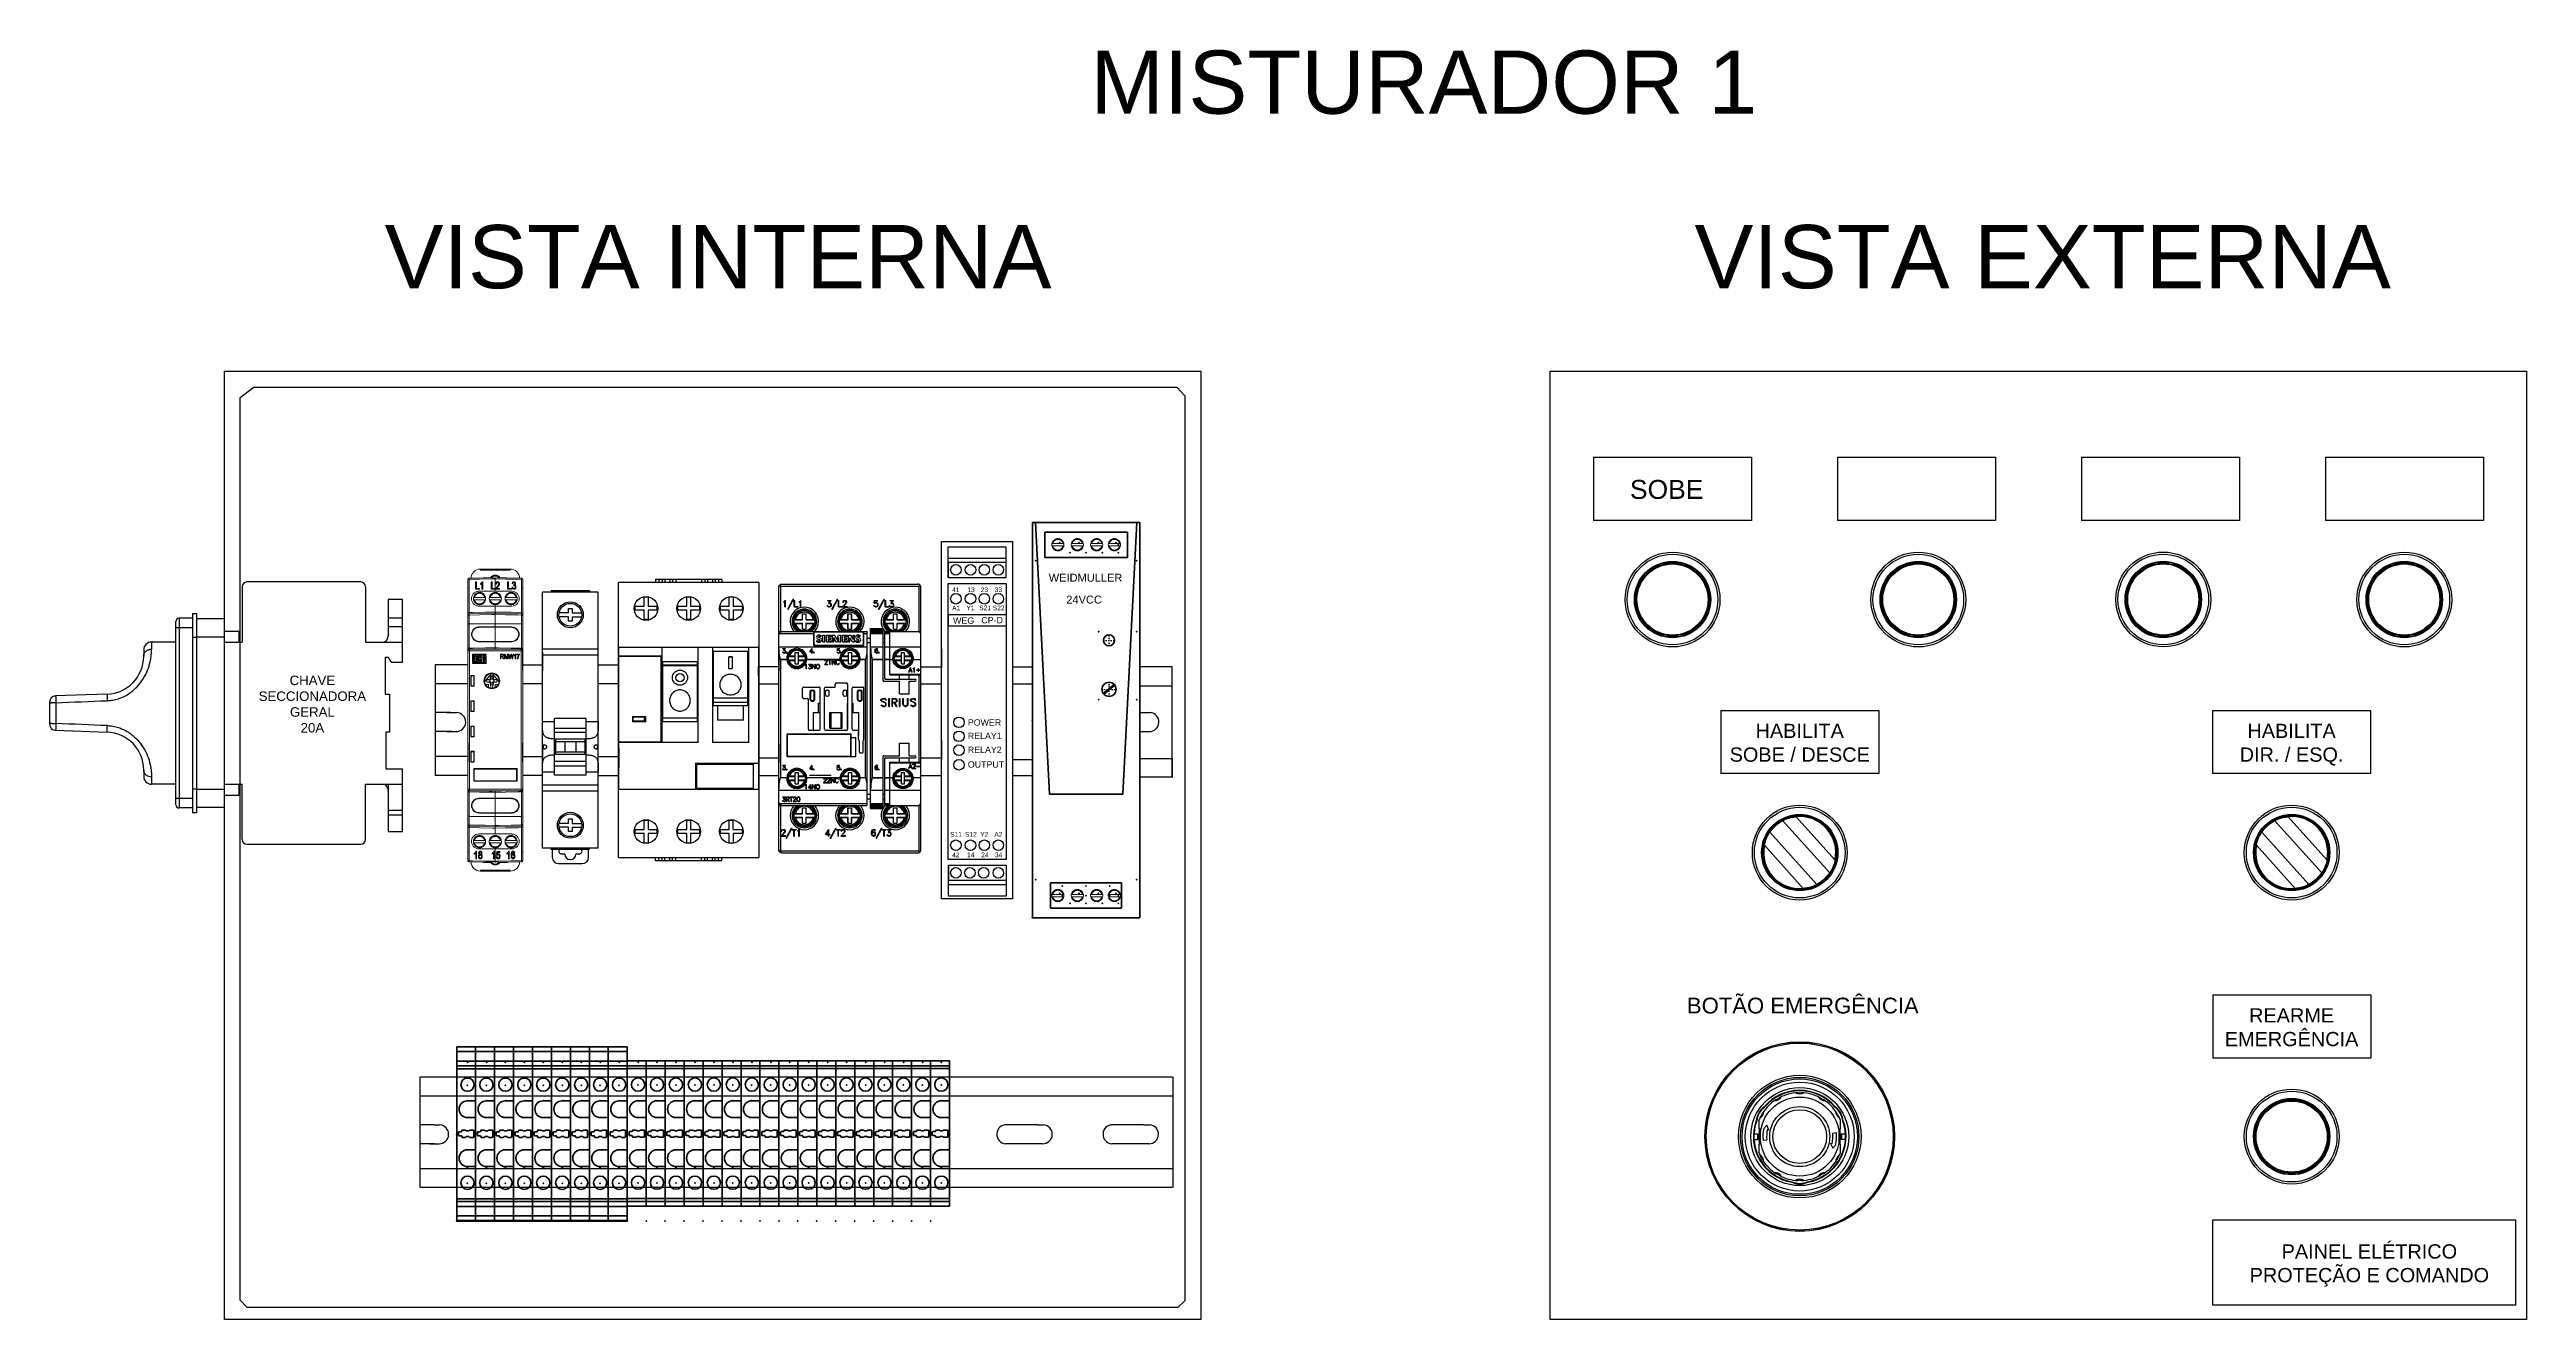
# Model space of a CAD drawing. Header units: millimetres. Extents: x -72 to 2978, y -1067 to 2817.
# Drawn here: x 1857 to 2641, y 1790 to 2192 of the extents above; entities that cross this region are included whole.
import ezdxf

# ---------------------------------------------------------------- set-up
doc = ezdxf.new("R2010")
doc.units = ezdxf.units.MM
doc.linetypes.add('Center', pattern=[1.5, 0.45, -0.5, 0.05, -0.5])
doc.linetypes.add('Dashed', pattern=[2, 1, -1])
for name, color, linetype in [('00_COMPONENTS', 7, 'Continuous'), ('00_COMPONENTS_1', 7, 'Continuous'), ('1', 7, 'Continuous'), ('10000_FRONT', 7, 'Continuous'), ('3', 7, 'Continuous')]:
    doc.layers.add(name, color=color, linetype=linetype)
for name, color, linetype, lineweight in [('2d ConnectionPoints', 7, 'Continuous', 50), ('AM_0', 7, 'Continuous', 50), ('AM_4', 3, 'Continuous', 25), ('AM_7', 7, 'Center', 25), ('AM_9', 6, 'Dashed', 25)]:
    doc.layers.add(name, color=color, linetype=linetype, lineweight=lineweight)
doc.styles.get("Standard").update_dxf_attribs({"font": 'arial.ttf'})

msp = doc.modelspace()

# ---------------------------------------------------------------- texts
at = {"color": 6, "attachment_point": 1}
for s, width, heights, insert, char_height in [('{\\C256;MISTURADOR 1}', 212.4279, [0], (2186.43, 2191.56), 20), ('{\\C256;VISTA INTERNA}', 227.5814, [0], (1963.03, 2136.35), 20), ('{\\C256;VISTA EXTERNA}', 227.5814, [0], (2377.65, 2136.35), 20), ('{\\C256;SOBE}', 21.1027, [8.33], (2357.2, 2055.7), 6), ('\\pxqc;{\\C256;CHAVE SECCIONADORA GERAL\\P20A}', 29.3612, [0], (1925.48, 1993.78), 3), ('\\pxqc;{\\C256;HABILITA \\PSOBE / DESCE}', 50, [0], (2385.96, 1978.55), 4.5), ('\\pxqc;{\\C256;HABILITA \\PDIR. / ESQ.}', 50, [0], (2541.65, 1978.55), 4.5), ('{\\C256;BOTÃO EMERGÊNCIA}', 78.3036, [0], (2375.26, 1891.89), 5), ('\\pxqc;{\\C256;REARME\\PEMERGÊNCIA}', 50, [0], (2541.65, 1888.54), 4.5), ('\\pxqc;{\\C256;PAINEL ELÉTRICO\\PPROTEÇÃO E COMANDO}', 94.0335, [0], (2544.26, 1813.86), 4.5)]:
    msp.add_mtext_dynamic_manual_height_columns(s, width=width, gutter_width=12.5, heights=heights, dxfattribs=dict(at, insert=insert, char_height=char_height))
at = {"attachment_point": 1}
for s, width, heights, insert, char_height in [('WEIDMULLER', 26.033, [0], (2173.25, 2026.01), 2.5), ('A1', 2.2548, [0], (2142.66, 2015.94), 1.5), ('41', 2.2548, [0], (2142.66, 2021.7), 1.5), ('Y1', 2.2548, [0], (2147.19, 2015.95), 1.5), ('13', 2.2548, [0], (2147.48, 2021.71), 1.5), ('S21', 2.2548, [0], (2151.24, 2015.95), 1.5), ('23', 2.2548, [0], (2151.72, 2021.71), 1.5), ('S22', 2.2548, [0], (2155.53, 2015.95), 1.5), ('33', 2.2548, [0], (2156.15, 2021.71), 1.5), ('24VCC', 26.033, [0], (2178.81, 2019.1), 2.5), ('WEG', 2.2548, [2.59], (2142.97, 2012.19), 2), ('CP-D', 2.2548, [2.59], (2151.9, 2012.3), 2), ('POWER', 3.8589, [0], (2147.64, 1979.97), 2), ('RELAY1', 3.8589, [0], (2147.64, 1975.71), 2), ('RELAY2', 3.8589, [0], (2147.64, 1971.33), 2), ('OUTPUT', 3.8589, [0], (2147.64, 1966.67), 2), ('S11', 2.2548, [0], (2142.03, 1944.29), 1.5), ('42', 2.2548, [0], (2142.66, 1937.8), 1.5), ('S12', 2.2548, [0], (2146.75, 1944.3), 1.5), ('14', 2.2548, [0], (2147.38, 1937.82), 1.5), ('Y2', 2.2548, [0], (2151.57, 1944.3), 1.5), ('24', 2.2548, [0], (2151.87, 1937.82), 1.5), ('A2', 2.2548, [0], (2156.04, 1944.3), 1.5), ('34', 2.2548, [0], (2156.21, 1937.82), 1.5)]:
    msp.add_mtext_dynamic_manual_height_columns(s, width=width, gutter_width=12.5, heights=heights, dxfattribs=dict(at, insert=insert, char_height=char_height))

# ---------------------------------------------------------------- blocks, each defined once
blk = doc.blocks.new('4_1469470000_PART5_0_in_1469470000_0')
at = {"layer": 'AM_0'}
for p, q in [((25.87, 73.81), (22.43, 70.92)), ((26.07, 73.58), (22.63, 70.69))]:
    blk.add_line(p, q, dxfattribs=at)
blk = doc.blocks.new('5_1469470000_PART4_0_in_1469470000_0')
at = {"layer": 'AM_0'}
for p, q in [((0, 125), (0, 0)), ((0.97, 125), (0, 125)), ((0.97, 125), (5.4, 39.1)), ((28.6, 39.1), (33.03, 125)), ((34, 125), (33.03, 125)), ((34, 0), (34, 125)), ((5.4, 39.1), (28.6, 39.1)), ((28.25, 11), (5.75, 11)), ((5.75, 11), (5.75, 3)), ((28.25, 11), (28.25, 3)), ((28.25, 3), (5.75, 3)), ((0, 0), (34, 0))]:
    blk.add_line(p, q, dxfattribs=at)
blk = doc.blocks.new('6_1469470000_PART3_0_in_1469470000_0')
at = {"layer": 'AM_0'}
for p, q in [((33.03, 125), (0.97, 125)), ((5.4, 39.1), (0.97, 125)), ((30.1, 122), (3.9, 122)), ((3.9, 122), (3.9, 114)), ((33.03, 125), (28.6, 39.1)), ((30.1, 122), (30.1, 114)), ((30.1, 114), (3.9, 114)), ((5.4, 39.1), (28.6, 39.1))]:
    blk.add_line(p, q, dxfattribs=at)
for centre, radius in [((24.25, 87.75), 1.75), ((24.25, 72.25), 2.25)]:
    blk.add_circle(centre, radius, dxfattribs=at)
at = {"layer": 'AM_7'}
for p, q in [((22.41, 87.75), (26.09, 87.75)), ((24.25, 85.91), (24.25, 89.59)), ((21.89, 72.25), (26.61, 72.25)), ((24.25, 69.89), (24.25, 74.61))]:
    blk.add_line(p, q, dxfattribs=at)
blk = doc.blocks.new('7_1469470000_PART2_0_in_1469470000_0')
at = {"layer": 'AM_0'}
blk.add_circle((24.25, 87.75), 1.75, dxfattribs=at)

# ---------------------------------------------------------------- linework, layer by layer
for p, q in [((1912.36, 2090.08), (2221.35, 2090.08)), ((1912.36, 1790.08), (1912.36, 2090.08)), ((2221.35, 2090.08), (2221.35, 1790.08)), ((2332.01, 2090.08), (2641, 2090.08)), ((2332.01, 1790.08), (2332.01, 2090.08)), ((2641, 2090.08), (2641, 1790.08)), ((2139.3, 2036.24), (2161.8, 2036.24)), ((2139.3, 1923.14), (2139.3, 2036.24)), ((2141.37, 2029.64), (2141.37, 2030.97)), ((2141.37, 2030.97), (2159.67, 2030.97)), ((2161.8, 2036.24), (2161.8, 1923.14)), ((2081.52, 2023.23), (2081.52, 1936.23)), ((2141.37, 2029.64), (2159.67, 2029.64)), ((2141.37, 2029.64), (2141.37, 2024.76)), ((2141.36, 2013.09), (2159.78, 2013.09)), ((2141.36, 2009.51), (2159.78, 2009.51)), ((2141.37, 2013.09), (2141.37, 2009.51)), ((2006.82, 1995.48), (2006.82, 2001.48)), ((2012.97, 2001.25), (2012.97, 1995.25)), ((2030.67, 1995.25), (2030.67, 2001.25)), ((2037.02, 1999.72), (2037.02, 1993.72)), ((2081.42, 1993.72), (2081.52, 1999.72)), ((2087.8, 2001.22), (2087.8, 1995.22)), ((2132.8, 1995.22), (2132.8, 2001.22)), ((2139.3, 2002.29), (2139.3, 1996.29)), ((2161.8, 2002.29), (2161.8, 1996.29)), ((2212.36, 1990.57), (2212.36, 1996.57)), ((1982.65, 1982.1), (1985.43, 1982.1)), ((1989.32, 1972.48), (1989.32, 1966.48)), ((2006.82, 1966.48), (2006.79, 1972.48)), ((2012.97, 1972.25), (2012.97, 1966.25)), ((2030.67, 1966.25), (2030.67, 1972.25)), ((2037.12, 1970.72), (2037.12, 1964.72)), ((2081.52, 1964.72), (2081.52, 1970.72)), ((2087.8, 1972.22), (2087.8, 1966.22)), ((2132.8, 1966.22), (2132.8, 1972.22)), ((2139.3, 1973.29), (2139.3, 1967.29)), ((2104.33, 1962.23), (2097.48, 1962.23)), ((2141.47, 1933.82), (2141.47, 1928.94)), ((2159.77, 1928.94), (2141.47, 1928.94)), ((2159.77, 1928.94), (2159.77, 1927.61)), ((2161.8, 1923.14), (2139.3, 1923.14)), ((2159.77, 1927.61), (2141.47, 1927.61)), ((2221.35, 1790.08), (1912.36, 1790.08)), ((2641, 1790.08), (2332.01, 1790.08))]:
    msp.add_line(p, q)
at = {"color": 30, "true_color": 0xf8991e}
for p, q in [((1917.3, 2081.8), (1921.62, 2085.08)), ((1917.3, 1796.22), (1917.3, 2081.8)), ((1921.62, 2085.08), (2213.83, 2085.08)), ((2213.83, 2085.08), (2216.34, 2082.31)), ((2216.32, 2082.34), (2216.32, 1795.92)), ((1917.31, 1796.21), (1919.51, 1793.89)), ((2216.32, 1795.92), (2214.07, 1793.89)), ((1926.61, 1793.89), (1919.51, 1793.89)), ((2214.07, 1793.89), (1926.65, 1793.89))]:
    msp.add_line(p, q, dxfattribs=at)
at = {"color": 6}
for p, q in [((2345.7, 2062.85), (2395.7, 2062.85)), ((2345.7, 2062.85), (2345.7, 2042.85)), ((2395.7, 2062.85), (2395.7, 2042.85)), ((2422.94, 2062.85), (2472.94, 2062.85)), ((2422.94, 2062.85), (2422.94, 2042.85)), ((2472.94, 2062.85), (2472.94, 2042.85)), ((2500.18, 2062.85), (2550.18, 2062.85)), ((2500.18, 2062.85), (2500.18, 2042.85)), ((2550.18, 2062.85), (2550.18, 2042.85)), ((2577.42, 2062.85), (2627.42, 2062.85)), ((2577.42, 2062.85), (2577.42, 2042.85)), ((2627.42, 2062.85), (2627.42, 2042.85)), ((2395.7, 2042.85), (2345.7, 2042.85)), ((2472.94, 2042.85), (2422.94, 2042.85)), ((2550.18, 2042.85), (2500.18, 2042.85)), ((2627.42, 2042.85), (2577.42, 2042.85)), ((1989.32, 1997.23), (1979.04, 1997.23)), ((1979.04, 1997.23), (1979.04, 1991.23)), ((2212.36, 1990.57), (2212.36, 1996.57)), ((1989.32, 1991.23), (1979.04, 1991.23)), ((1979.04, 1991.23), (1979.04, 1962.23)), ((2385.96, 1982.79), (2435.96, 1982.79)), ((2385.96, 1982.79), (2385.96, 1962.79)), ((2435.96, 1982.79), (2435.96, 1962.79)), ((2541.65, 1982.79), (2591.65, 1982.79)), ((2541.65, 1982.79), (2541.65, 1962.79)), ((2591.65, 1982.79), (2591.65, 1962.79)), ((1989.32, 1968.23), (1979.04, 1968.23)), ((1989.32, 1962.23), (1979.04, 1962.23)), ((2212.36, 1967.57), (2212.36, 1961.57)), ((2435.96, 1962.79), (2385.96, 1962.79)), ((2591.65, 1962.79), (2541.65, 1962.79)), ((2541.76, 1892.78), (2591.76, 1892.78)), ((2541.76, 1892.78), (2541.76, 1872.78)), ((2591.76, 1892.78), (2591.76, 1872.78)), ((1974.15, 1866.83), (1974.15, 1831.83)), ((2212.57, 1866.83), (2212.57, 1831.83)), ((2591.76, 1872.78), (2541.76, 1872.78)), ((2541.76, 1794.61), (2541.76, 1821.6)), ((2541.76, 1821.6), (2637.57, 1821.6)), ((2637.57, 1821.6), (2637.57, 1794.61)), ((2637.57, 1794.61), (2541.76, 1794.61))]:
    msp.add_line(p, q, dxfattribs=at)
at = {"color": 7, "linetype": 'Continuous', "lineweight": 15}
for p, q in [((2174.51, 2035.57), (2177.78, 2035.57)), ((2177.78, 2034.82), (2174.51, 2034.82)), ((2180.67, 2035.57), (2183.93, 2035.57)), ((2183.93, 2034.82), (2180.67, 2034.82)), ((2186.78, 2035.57), (2190.05, 2035.57)), ((2190.05, 2034.82), (2186.78, 2034.82)), ((2192.39, 2035.57), (2195.66, 2035.57)), ((2195.66, 2034.82), (2192.39, 2034.82)), ((1989.32, 2021.48), (1989.32, 2024.08)), ((1989.81, 2024.58), (1998.07, 2024.73)), ((1989.81, 2024.25), (1989.81, 2021.5)), ((1991.82, 2023.44), (1992.06, 2023.44)), ((1993.37, 2027.5), (2002.77, 2027.5)), ((1993.37, 2027.4), (1993.37, 2027.5)), ((1993.37, 2027.4), (2002.77, 2027.4)), ((1993.37, 2027.4), (1993.37, 2027.2)), ((2002.77, 2027.2), (1993.37, 2027.2)), ((1993.92, 2023.47), (1994.07, 2023.47)), ((1994.57, 2024.77), (1996.55, 2024.77)), ((1996.78, 2023.44), (1997.02, 2023.44)), ((1998.07, 2024.73), (2006.33, 2024.58)), ((1998.07, 2024.4), (1998.07, 2021.51)), ((1999.59, 2024.77), (2001.57, 2024.77)), ((2001.97, 2023.44), (2002.21, 2023.44)), ((2002.77, 2027.4), (2002.77, 2027.5)), ((2002.77, 2027.4), (2002.77, 2027.2)), ((2006.33, 2021.5), (2006.33, 2024.25)), ((2006.82, 2024.08), (2006.82, 2021.48)), ((1989.32, 2013.75), (1989.32, 2021.48)), ((1989.81, 2021.5), (1989.81, 2013.77)), ((1991.44, 2018.53), (1994.71, 2018.53)), ((1994.71, 2017.78), (1991.44, 2017.78)), ((1993.02, 2021.12), (1991.82, 2021.12)), ((1992.06, 2021.39), (1993.02, 2021.39)), ((1998.07, 2015.73), (1992.85, 2015.78)), ((1993.02, 2021.39), (1993.02, 2021.12)), ((1994.07, 2021.12), (1993.83, 2021.12)), ((1996.44, 2018.53), (1999.71, 2018.53)), ((1999.71, 2017.78), (1996.44, 2017.78)), ((1997.98, 2021.39), (1997.98, 2021.12)), ((1998.07, 2021.51), (1998.07, 2020.52)), ((1998.07, 2020.52), (2003.29, 2020.48)), ((1998.07, 2015.73), (2003.29, 2015.78)), ((1998.07, 2015.73), (1998.07, 2013.91)), ((1998.43, 2022.74), (1998.19, 2022.77)), ((1999.39, 2021.39), (1999.39, 2021.12)), ((2001.44, 2018.53), (2004.71, 2018.53)), ((2004.71, 2017.78), (2001.44, 2017.78)), ((2003.17, 2021.12), (2001.97, 2021.12)), ((2002.21, 2021.39), (2003.17, 2021.39)), ((2003.17, 2021.39), (2003.17, 2021.12)), ((2003.35, 2021.75), (2003.59, 2021.78)), ((2006.33, 2013.77), (2006.33, 2021.5)), ((2006.82, 2021.48), (2006.82, 2013.75)), ((2006.83, 2021.38), (2006.82, 2021.38)), ((2006.83, 2016.72), (2006.82, 2016.72)), ((2006.83, 2016.05), (2006.82, 2016.05)), ((2006.83, 2015.38), (2006.82, 2015.38)), ((2006.83, 2021.38), (2006.83, 2016.72)), ((2006.83, 2016.72), (2006.83, 2016.05)), ((2006.83, 2016.05), (2006.83, 2015.38)), ((1989.32, 2010.18), (1989.32, 2012.78)), ((1989.32, 2002.45), (1989.32, 2010.18)), ((1989.81, 2013.28), (1998.07, 2013.43)), ((1989.81, 2012.95), (1989.81, 2010.2)), ((1989.81, 2010.2), (1998.07, 2010.21)), ((1989.81, 2010.2), (1989.81, 2002.47)), ((1990.62, 2007.44), (1990.62, 2006.27)), ((1990.69, 2007.18), (1990.62, 2007.18)), ((1990.77, 2007.83), (1990.91, 2007.83)), ((1990.88, 2008.07), (1991.05, 2008.07)), ((1998.07, 2009.22), (1992.85, 2009.18)), ((1998.07, 2009.07), (1992.85, 2009.03)), ((1998.07, 2013.43), (2006.33, 2013.28)), ((1998.07, 2013.1), (1998.07, 2010.21)), ((1998.07, 2010.21), (1998.07, 2009.22)), ((2006.33, 2010.2), (1998.07, 2010.21)), ((1998.07, 2009.22), (2003.29, 2009.18)), ((1998.07, 2004.57), (1998.07, 2009.07)), ((2003.36, 2009.03), (1998.07, 2009.07)), ((2005.03, 2008.19), (2005.16, 2008.2)), ((2005.27, 2007.82), (2005.27, 2008)), ((2005.52, 2006.24), (2005.52, 2007.42)), ((2006.33, 2010.2), (2006.33, 2012.95)), ((2006.33, 2002.47), (2006.33, 2010.2)), ((2006.82, 2012.78), (2006.82, 2010.18)), ((2006.83, 2011.88), (2006.82, 2011.88)), ((2006.82, 2010.18), (2006.82, 2002.45)), ((2006.83, 2009.48), (2006.82, 2009.48)), ((2006.83, 2009.48), (2006.83, 2011.88)), ((1989.35, 2001.6), (1989.32, 2001.63)), ((1989.32, 2001.63), (1989.32, 1957.83)), ((1989.32, 2001.48), (1989.32, 1957.97)), ((1989.85, 2001.6), (1989.35, 2001.6)), ((1989.35, 1957.86), (1989.35, 2001.6)), ((1989.82, 2002.13), (1989.85, 2002.1)), ((1996.07, 2002.13), (1989.82, 2002.13)), ((1989.85, 2001.6), (1989.85, 2002.1)), ((1989.85, 2002.1), (2006.29, 2002.1)), ((2006.29, 2001.6), (1989.85, 2001.6)), ((1989.85, 2001.6), (1989.85, 1957.86)), ((1995.18, 2000.6), (1990.85, 2000.6)), ((1990.85, 2000.6), (1990.85, 1998.27)), ((1991.05, 2005.57), (1990.92, 2005.57)), ((1991.18, 2000.27), (1995.18, 2000.27)), ((1991.18, 1998.6), (1991.18, 2000.27)), ((1991.85, 1999.93), (1991.52, 1999.93)), ((1991.52, 1999.93), (1991.52, 1998.6)), ((1991.85, 1998.6), (1991.85, 1999.93)), ((1992.18, 1999.93), (1992.18, 1998.6)), ((1992.52, 1999.93), (1992.18, 1999.93)), ((1992.52, 1998.27), (1992.52, 1999.93)), ((1998.07, 2004.57), (1992.85, 2004.61)), ((1998.07, 2004.43), (1992.85, 2004.48)), ((1992.85, 1999.93), (1992.85, 1998.27)), ((1993.85, 1999.93), (1992.85, 1999.93)), ((1993.18, 1999.6), (1993.18, 1999.27)), ((1993.52, 1999.6), (1993.18, 1999.6)), ((1993.52, 1999.27), (1993.52, 1999.6)), ((1993.85, 1998.93), (1993.85, 1999.93)), ((1994.18, 1999.93), (1994.18, 1998.27)), ((1995.18, 1999.93), (1994.18, 1999.93)), ((1994.85, 1999.6), (1994.52, 1999.6)), ((1994.52, 1999.6), (1994.52, 1998.6)), ((1994.85, 1998.6), (1994.85, 1999.6)), ((1995.18, 2000.27), (1995.18, 2000.6)), ((1995.18, 1997.6), (1995.18, 1999.93)), ((1995.86, 2002.12), (1995.86, 2002.11)), ((1996.07, 2002.12), (1995.86, 2002.12)), ((1995.86, 2002.11), (1995.86, 2002.12)), ((1995.86, 2002.11), (2000.28, 2002.11)), ((1996.07, 2002.19), (1998.07, 2002.23)), ((1996.07, 2002.11), (1996.07, 2002.19)), ((2003.36, 2004.61), (1998.07, 2004.57)), ((1998.07, 2004.43), (2003.29, 2004.48)), ((1998.07, 2004.43), (1998.07, 2002.61)), ((1998.07, 2002.23), (1998.07, 2002.11)), ((1998.07, 2002.23), (2000.07, 2002.19)), ((1999.69, 1999.1), (1999.69, 2000.6)), ((1999.69, 2000.6), (2000.24, 2000.6)), ((1999.85, 2000.42), (1999.85, 1999.94)), ((2000.25, 2000.42), (1999.85, 2000.42)), ((1999.85, 1999.94), (2000.21, 1999.94)), ((2000.05, 1999.76), (1999.85, 1999.76)), ((1999.85, 1999.76), (1999.85, 1999.1)), ((2000.07, 2002.19), (2000.07, 2002.11)), ((2006.32, 2002.13), (2000.07, 2002.13)), ((2000.28, 2002.12), (2000.07, 2002.12)), ((2000.28, 2002.11), (2000.28, 2002.12)), ((2000.28, 2002.11), (2000.28, 2002.12)), ((2000.61, 1999.1), (2000.43, 1999.42)), ((2000.56, 1999.51), (2000.78, 1999.1)), ((2000.94, 2000.6), (2001.18, 2000.6)), ((2000.94, 1999.1), (2000.94, 2000.6)), ((2001.1, 2000.41), (2001.1, 1999.1)), ((2001.45, 1999.1), (2001.1, 2000.41)), ((2001.18, 2000.6), (2001.47, 1999.54)), ((2001.47, 1999.54), (2001.53, 1999.31)), ((2001.6, 1999.56), (2001.91, 2000.6)), ((2001.97, 2000.34), (2001.61, 1999.1)), ((2001.91, 2000.6), (2002.13, 2000.6)), ((2001.97, 1999.1), (2001.97, 2000.34)), ((2002.13, 2000.6), (2002.13, 1999.1)), ((2002.58, 1999.1), (2002.27, 2000.6)), ((2002.27, 2000.6), (2002.43, 2000.6)), ((2002.43, 2000.6), (2002.61, 1999.62)), ((2002.66, 1999.31), (2002.72, 1999.59)), ((2002.72, 1999.59), (2002.96, 2000.6)), ((2003.02, 2000.24), (2002.75, 1999.1)), ((2002.96, 2000.6), (2003.17, 2000.6)), ((2003.09, 2000.24), (2003.05, 2000.42)), ((2003.35, 1999.1), (2003.09, 2000.24)), ((2003.17, 2000.6), (2003.35, 1999.84)), ((2003.5, 1999.63), (2003.69, 2000.6)), ((2003.84, 2000.6), (2003.52, 1999.1)), ((2003.69, 2000.6), (2003.84, 2000.6)), ((2004.06, 2000.05), (2004.06, 2000.23)), ((2004.37, 1999.1), (2004.37, 2000.29)), ((2004.42, 2000.62), (2004.52, 2000.62)), ((2004.52, 2000.62), (2004.52, 1999.1)), ((2004.91, 2000.4), (2004.91, 2000.58)), ((2004.91, 2000.58), (2005.71, 2000.58)), ((2005.56, 2000.4), (2004.91, 2000.4)), ((2005.15, 2005.44), (2005.03, 2005.45)), ((2005.71, 2000.58), (2005.71, 2000.44)), ((2006.29, 2002.1), (2006.32, 2002.13)), ((2006.29, 2001.6), (2006.29, 2002.1)), ((2006.29, 1957.86), (2006.29, 2001.6)), ((2006.79, 2001.6), (2006.29, 2001.6)), ((2006.82, 2001.63), (2006.79, 2001.6)), ((2006.79, 2001.6), (2006.79, 1957.86)), ((2006.82, 1957.83), (2006.82, 2001.63)), ((2006.82, 1957.97), (2006.82, 2001.48)), ((1990.32, 1993.83), (1991.42, 1993.83)), ((1990.32, 1990.43), (1990.32, 1993.83)), ((1990.43, 1993.72), (1990.39, 1993.75)), ((1990.39, 1993.75), (1990.39, 1990.5)), ((1991.34, 1993.75), (1990.39, 1993.75)), ((1990.43, 1993.72), (1990.43, 1990.54)), ((1991.31, 1993.72), (1990.43, 1993.72)), ((1990.85, 1998.27), (1992.52, 1998.27)), ((1990.85, 1997.93), (1990.85, 1997.6)), ((1994.85, 1997.93), (1990.85, 1997.93)), ((1990.85, 1997.6), (1995.18, 1997.6)), ((1991.52, 1998.6), (1991.18, 1998.6)), ((1991.31, 1993.72), (1991.34, 1993.75)), ((1991.31, 1990.54), (1991.31, 1993.72)), ((1991.34, 1990.5), (1991.34, 1993.75)), ((1991.42, 1993.83), (1991.42, 1990.43)), ((1992.18, 1998.6), (1991.85, 1998.6)), ((1992.85, 1998.27), (1993.85, 1998.27)), ((1993.18, 1999.27), (1993.52, 1999.27)), ((1993.18, 1998.6), (1993.18, 1998.93)), ((1993.18, 1998.93), (1993.85, 1998.93)), ((1993.85, 1998.6), (1993.18, 1998.6)), ((1993.85, 1998.27), (1993.85, 1998.6)), ((1994.18, 1998.27), (1994.85, 1998.27)), ((1994.52, 1998.6), (1994.85, 1998.6)), ((1994.67, 1991.87), (1996.85, 1994.44)), ((1994.67, 1991.87), (1994.69, 1991.86)), ((1994.69, 1991.86), (1996.85, 1994.42)), ((1994.85, 1998.27), (1994.85, 1997.93)), ((1996.32, 1992.61), (1995.4, 1992.59)), ((1995.4, 1991.67), (1996.32, 1991.65)), ((1996.44, 1992.66), (1996.32, 1992.61)), ((1996.32, 1992.61), (1996.38, 1992.36)), ((1996.32, 1991.65), (1996.38, 1991.9)), ((1996.32, 1991.65), (1996.44, 1991.6)), ((1996.49, 1992.77), (1996.44, 1992.66)), ((1996.44, 1992.66), (1996.63, 1992.46)), ((1996.44, 1991.6), (1996.63, 1991.79)), ((1996.44, 1991.6), (1996.49, 1991.48)), ((1996.51, 1993.69), (1996.49, 1992.77)), ((1996.49, 1992.77), (1996.74, 1992.72)), ((1996.49, 1991.48), (1996.74, 1991.54)), ((1996.49, 1991.48), (1996.51, 1990.56)), ((1996.63, 1993.76), (1996.63, 1993.73)), ((1996.67, 1993.73), (1996.67, 1993.32)), ((1996.85, 1994.42), (1996.85, 1994.44)), ((1997.09, 1994.44), (1997.08, 1994.42)), ((1997.08, 1994.42), (1999.25, 1991.86)), ((1997.09, 1994.44), (1999.27, 1991.87)), ((1997.45, 1992.77), (1997.2, 1992.72)), ((1997.45, 1991.48), (1997.2, 1991.54)), ((1997.27, 1993.32), (1997.27, 1993.73)), ((1997.3, 1993.73), (1997.3, 1993.76)), ((1997.5, 1992.66), (1997.3, 1992.46)), ((1997.5, 1991.6), (1997.3, 1991.79)), ((1997.45, 1992.77), (1997.43, 1993.69)), ((1997.43, 1990.56), (1997.45, 1991.48)), ((1997.5, 1992.66), (1997.45, 1992.77)), ((1997.45, 1991.48), (1997.5, 1991.6)), ((1997.61, 1992.61), (1997.5, 1992.66)), ((1997.5, 1991.6), (1997.61, 1991.65)), ((1997.61, 1992.61), (1997.56, 1992.36)), ((1997.61, 1991.65), (1997.56, 1991.9)), ((1998.53, 1992.59), (1997.61, 1992.61)), ((1997.61, 1991.65), (1998.53, 1991.67)), ((1999.21, 1992.83), (1999.37, 1992.83)), ((1999.24, 1992.73), (1999.4, 1992.73)), ((1999.4, 1991.53), (1999.24, 1991.53)), ((1999.25, 1991.86), (1999.27, 1991.87)), ((1999.85, 1999.1), (1999.69, 1999.1)), ((2000.78, 1999.1), (2000.61, 1999.1)), ((2001.1, 1999.1), (2000.94, 1999.1)), ((2001.61, 1999.1), (2001.45, 1999.1)), ((2002.13, 1999.1), (2001.97, 1999.1)), ((2002.75, 1999.1), (2002.58, 1999.1)), ((2003.52, 1999.1), (2003.35, 1999.1)), ((2004.52, 1999.1), (2004.37, 1999.1)), ((2005.24, 1999.1), (2005.09, 1999.1)), ((1991.42, 1990.43), (1990.32, 1990.43)), ((1990.32, 1985.83), (1991.42, 1985.83)), ((1990.32, 1982.43), (1990.32, 1985.83)), ((1990.43, 1990.54), (1990.39, 1990.5)), ((1990.39, 1990.5), (1991.34, 1990.5)), ((1990.43, 1985.72), (1990.39, 1985.75)), ((1990.39, 1985.75), (1990.39, 1982.5)), ((1991.34, 1985.75), (1990.39, 1985.75)), ((1990.43, 1990.54), (1991.31, 1990.54)), ((1990.43, 1985.72), (1990.43, 1982.54)), ((1991.31, 1985.72), (1990.43, 1985.72)), ((1991.31, 1990.54), (1991.34, 1990.5)), ((1991.31, 1985.72), (1991.34, 1985.75)), ((1991.31, 1982.54), (1991.31, 1985.72)), ((1991.34, 1982.5), (1991.34, 1985.75)), ((1991.42, 1985.83), (1991.42, 1982.43)), ((1994.97, 1991), (1994.96, 1990.98)), ((1995.87, 1990.98), (1994.96, 1990.98)), ((1995.89, 1991), (1994.97, 1991)), ((1995.87, 1990.98), (1995.89, 1991)), ((1995.87, 1990.09), (1995.87, 1990.98)), ((1995.87, 1990.09), (1995.89, 1990.1)), ((1995.89, 1990.1), (1995.89, 1991)), ((1996.63, 1990.53), (1996.63, 1989.86)), ((1996.67, 1990.93), (1996.67, 1989.84)), ((1997.27, 1989.84), (1997.27, 1990.93)), ((1997.3, 1989.86), (1997.3, 1990.53)), ((1998.05, 1991), (1998.05, 1990.1)), ((1998.97, 1991), (1998.05, 1991)), ((1998.07, 1990.98), (1998.05, 1991)), ((1998.05, 1990.1), (1998.07, 1990.09)), ((1998.98, 1990.98), (1998.07, 1990.98)), ((1998.07, 1990.98), (1998.07, 1990.09)), ((1999.37, 1991.43), (1999.21, 1991.43)), ((1991.42, 1982.43), (1990.32, 1982.43)), ((1990.32, 1974.43), (1990.32, 1977.83)), ((1990.32, 1977.83), (1991.42, 1977.83)), ((1990.43, 1982.54), (1990.39, 1982.5)), ((1990.39, 1982.5), (1991.34, 1982.5)), ((1990.43, 1977.72), (1990.39, 1977.75)), ((1990.39, 1977.75), (1990.39, 1974.5)), ((1991.34, 1977.75), (1990.39, 1977.75)), ((1990.43, 1982.54), (1991.31, 1982.54)), ((1990.43, 1977.72), (1990.43, 1974.54)), ((1991.31, 1977.72), (1990.43, 1977.72)), ((1991.31, 1982.54), (1991.34, 1982.5)), ((1991.31, 1977.72), (1991.34, 1977.75)), ((1991.31, 1974.54), (1991.31, 1977.72)), ((1991.34, 1974.5), (1991.34, 1977.75)), ((1991.42, 1977.83), (1991.42, 1974.43)), ((1991.42, 1974.43), (1990.32, 1974.43)), ((1990.32, 1969.83), (1991.42, 1969.83)), ((1990.32, 1966.43), (1990.32, 1969.83)), ((1990.43, 1974.54), (1990.39, 1974.5)), ((1990.39, 1974.5), (1991.34, 1974.5)), ((1990.43, 1969.72), (1990.39, 1969.75)), ((1991.34, 1969.75), (1990.39, 1969.75)), ((1990.39, 1969.75), (1990.39, 1966.5)), ((1990.43, 1974.54), (1991.31, 1974.54)), ((1991.31, 1969.72), (1990.43, 1969.72)), ((1990.43, 1969.72), (1990.43, 1966.54)), ((1991.31, 1974.54), (1991.34, 1974.5)), ((1991.31, 1969.72), (1991.34, 1969.75)), ((1991.31, 1966.54), (1991.31, 1969.72)), ((1991.34, 1966.5), (1991.34, 1969.75)), ((1991.42, 1969.83), (1991.42, 1966.43)), ((1991.42, 1966.43), (1990.32, 1966.43)), ((1990.43, 1966.54), (1990.39, 1966.5)), ((1990.39, 1966.5), (1991.34, 1966.5)), ((1990.43, 1966.54), (1991.31, 1966.54)), ((2004.95, 1964.36), (1991.25, 1964.36)), ((1991.25, 1964.36), (1991.25, 1960.36)), ((1991.25, 1960.36), (2004.95, 1960.36)), ((1991.31, 1966.54), (1991.34, 1966.5)), ((2004.8, 1964.21), (1991.4, 1964.21)), ((1991.4, 1964.21), (1991.4, 1960.51)), ((1991.4, 1960.51), (2004.8, 1960.51)), ((2004.8, 1960.51), (2004.8, 1964.21)), ((2004.95, 1960.36), (2004.95, 1964.36)), ((1989.32, 1957.83), (1989.35, 1957.86)), ((1989.32, 1949.28), (1989.32, 1957.01)), ((1989.85, 1957.86), (1989.35, 1957.86)), ((1989.81, 1956.99), (1989.81, 1949.26)), ((1989.85, 1957.36), (1989.82, 1957.33)), ((1989.82, 1957.33), (1996.07, 1957.33)), ((1989.85, 1957.86), (2006.29, 1957.86)), ((1989.85, 1957.36), (1989.85, 1957.86)), ((2006.29, 1957.36), (1989.85, 1957.36)), ((1990.62, 1953.21), (1990.62, 1952.04)), ((1990.99, 1954.01), (1991.11, 1954.01)), ((1992.78, 1954.84), (1998.07, 1954.89)), ((1998.07, 1955.02), (1992.85, 1954.98)), ((1995.86, 1957.35), (1995.86, 1957.34)), ((2000.28, 1957.35), (1995.86, 1957.35)), ((1995.86, 1957.34), (1995.86, 1957.35)), ((1995.86, 1957.34), (1996.07, 1957.34)), ((1996.07, 1957.26), (1996.07, 1957.35)), ((1998.07, 1957.23), (1996.07, 1957.26)), ((1998.07, 1957.35), (1998.07, 1957.23)), ((2000.07, 1957.26), (1998.07, 1957.23)), ((1998.07, 1956.85), (1998.07, 1955.02)), ((1998.07, 1955.02), (2003.29, 1954.98)), ((1998.07, 1954.89), (1998.07, 1950.38)), ((1998.07, 1954.89), (2003.29, 1954.84)), ((2000.07, 1957.35), (2000.07, 1957.26)), ((2000.07, 1957.34), (2000.28, 1957.34)), ((2000.07, 1957.33), (2006.32, 1957.33)), ((2000.28, 1957.34), (2000.28, 1957.35)), ((2000.28, 1957.34), (2000.28, 1957.35)), ((2005.09, 1953.89), (2005.22, 1953.89)), ((2005.27, 1953.57), (2005.27, 1953.82)), ((2005.45, 1952.28), (2005.52, 1952.28)), ((2005.52, 1952.01), (2005.52, 1953.19)), ((2006.79, 1957.86), (2006.29, 1957.86)), ((2006.29, 1957.36), (2006.29, 1957.86)), ((2006.32, 1957.33), (2006.29, 1957.36)), ((2006.33, 1949.26), (2006.33, 1956.99)), ((2006.79, 1957.86), (2006.82, 1957.83)), ((2006.82, 1957.01), (2006.82, 1949.28)), ((1989.32, 1946.67), (1989.32, 1949.28)), ((1989.32, 1937.98), (1989.32, 1945.71)), ((1989.81, 1949.26), (1998.07, 1949.25)), ((1989.81, 1949.26), (1989.81, 1946.51)), ((1998.07, 1946.03), (1989.81, 1946.17)), ((1989.81, 1945.69), (1989.81, 1937.96)), ((1990.87, 1951.63), (1990.77, 1951.63)), ((1991.11, 1951.26), (1990.98, 1951.26)), ((1992.78, 1950.43), (1998.07, 1950.38)), ((1998.07, 1950.23), (1992.85, 1950.28)), ((1998.07, 1950.38), (2003.29, 1950.43)), ((1998.07, 1950.23), (2003.29, 1950.28)), ((1998.07, 1950.23), (1998.07, 1949.25)), ((2006.33, 1949.26), (1998.07, 1949.25)), ((1998.07, 1949.25), (1998.07, 1946.36)), ((2006.33, 1946.17), (1998.07, 1946.03)), ((1998.07, 1945.55), (1998.07, 1943.72)), ((2005.26, 1951.38), (2005.09, 1951.38)), ((2005.27, 1951.4), (2005.27, 1951.7)), ((2006.33, 1946.51), (2006.33, 1949.26)), ((2006.33, 1937.96), (2006.33, 1945.69)), ((2006.82, 1949.28), (2006.82, 1946.67)), ((2006.82, 1945.71), (2006.82, 1937.98)), ((1989.32, 1935.37), (1989.32, 1937.98)), ((1989.81, 1937.96), (1989.81, 1935.21)), ((1991.43, 1941.63), (1994.69, 1941.63)), ((1994.69, 1940.88), (1991.43, 1940.88)), ((1991.95, 1938.2), (1992.1, 1938.2)), ((1998.07, 1943.72), (1992.85, 1943.68)), ((1998.07, 1938.93), (1992.85, 1938.98)), ((1996.43, 1941.63), (1999.69, 1941.63)), ((1999.69, 1940.88), (1996.43, 1940.88)), ((1997.61, 1938.2), (1997.76, 1938.2)), ((1998.07, 1943.72), (2003.29, 1943.68)), ((1998.07, 1938.93), (1998.07, 1937.95)), ((1998.07, 1937.95), (1998.07, 1935.06)), ((1998.63, 1936.92), (1998.39, 1936.96)), ((1999.5, 1938.14), (1999.5, 1937.87)), ((2001.43, 1941.63), (2004.69, 1941.63)), ((2004.69, 1940.88), (2001.43, 1940.88)), ((2002.28, 1938.2), (2002.44, 1938.2)), ((2004.24, 1937.63), (2004, 1937.6)), ((2006.33, 1935.21), (2006.33, 1937.96)), ((2006.83, 1939.35), (2006.82, 1939.35)), ((2006.83, 1939.32), (2006.82, 1939.32)), ((2006.83, 1938.02), (2006.82, 1938.02)), ((2006.83, 1938.01), (2006.82, 1938.01)), ((2006.83, 1937.99), (2006.82, 1937.99)), ((2006.82, 1937.98), (2006.82, 1935.37)), ((2006.83, 1937.86), (2006.82, 1937.86)), ((2006.83, 1937.79), (2006.82, 1937.79)), ((2006.83, 1937.5), (2006.82, 1937.5)), ((2006.83, 1937.47), (2006.82, 1937.47)), ((2006.83, 1938.02), (2006.83, 1939.32)), ((2006.83, 1937.79), (2006.83, 1937.86)), ((2006.83, 1936.56), (2006.83, 1937.47)), ((1998.07, 1934.73), (1989.81, 1934.87)), ((1992.1, 1935.86), (1991.86, 1935.86)), ((1993.37, 1932.25), (2002.77, 1932.25)), ((1993.37, 1932.05), (1993.37, 1932.25)), ((2002.77, 1932.05), (1993.37, 1932.05)), ((1993.37, 1932.05), (1993.37, 1931.95)), ((2002.77, 1931.95), (1993.37, 1931.95)), ((1996.55, 1934.68), (1994.57, 1934.68)), ((1997.76, 1935.86), (1997.52, 1935.86)), ((2006.33, 1934.87), (1998.07, 1934.73)), ((1998.36, 1936.49), (1998.6, 1936.52)), ((2001.57, 1934.68), (1999.59, 1934.68)), ((2002.44, 1935.86), (2002.2, 1935.86)), ((2002.77, 1932.05), (2002.77, 1932.25)), ((2002.77, 1932.05), (2002.77, 1931.95)), ((2006.83, 1936.56), (2006.82, 1936.56)), ((2006.83, 1936.5), (2006.82, 1936.5)), ((2006.83, 1936.16), (2006.82, 1936.16)), ((2006.83, 1936.06), (2006.82, 1936.06)), ((2006.83, 1935.83), (2006.82, 1935.83)), ((2174.51, 1924.57), (2177.78, 1924.57)), ((2177.78, 1923.82), (2174.51, 1923.82)), ((2180.67, 1924.57), (2183.93, 1924.57)), ((2183.93, 1923.82), (2180.67, 1923.82)), ((2186.78, 1924.57), (2190.05, 1924.57)), ((2190.05, 1923.82), (2186.78, 1923.82)), ((2192.39, 1924.57), (2195.66, 1924.57)), ((2195.66, 1923.82), (2192.39, 1923.82))]:
    msp.add_line(p, q, dxfattribs=at)
at = {"color": 7}
for p, q in [((1955.46, 2023.41), (1919.46, 2023.41)), ((1917.96, 2021.91), (1917.96, 2004.36)), ((1956.96, 2021.91), (1956.96, 2004.36)), ((1964.16, 2017.91), (1964.16, 2006.36)), ((1968.66, 2017.91), (1964.16, 2017.91)), ((1968.66, 1998.06), (1968.66, 2017.91)), ((1896.96, 1952.91), (1896.96, 2010.91)), ((1902.26, 2008.91), (1896.96, 2008.91)), ((1897.96, 2011.91), (1897.96, 1951.91)), ((1902.26, 2011.91), (1897.96, 2011.91)), ((1902.26, 2013.41), (1902.26, 1950.41)), ((1902.26, 2013.41), (1903.56, 2013.41)), ((1903.56, 1950.41), (1903.56, 2013.41)), ((1903.56, 2011.81), (1912.36, 2011.81)), ((1912.36, 1952.01), (1912.36, 2011.81)), ((1912.36, 2007.86), (1916.96, 2007.86)), ((1916.96, 2004.36), (1916.96, 2007.86)), ((1968.66, 2011.91), (1964.16, 2011.91)), ((1964.16, 2009.36), (1968.66, 2009.36)), ((1886.76, 2001.91), (1886.76, 1999.9)), ((1896.96, 2004.41), (1889.26, 2004.41)), ((1889.26, 2004.41), (1889.26, 2002.15)), ((1903.56, 2005.81), (1902.26, 2005.81)), ((1912.36, 2005.91), (1903.56, 2005.91)), ((1912.36, 2004.36), (1917.96, 2004.36)), ((1956.96, 2004.36), (1968.66, 2004.36)), ((1963.16, 1999.56), (1963.16, 1987.91)), ((1964.26, 1999.56), (1963.16, 1999.56)), ((1965.13, 1998.06), (1964.26, 1999.56)), ((1965.13, 1998.06), (1968.66, 1998.06)), ((1856.96, 1985.34), (1856.96, 1978.48)), ((1875.18, 1987.91), (1858.89, 1987.34)), ((1858.96, 1985.21), (1858.96, 1978.61)), ((1963.16, 1987.91), (1964.56, 1987.91)), ((1964.56, 1987.91), (1964.56, 1975.91)), ((1858.89, 1976.48), (1875.18, 1975.91)), ((1963.41, 1975.91), (1963.41, 1964.26)), ((1964.56, 1975.91), (1963.41, 1975.91)), ((1886.76, 1963.92), (1886.76, 1961.91)), ((1889.26, 1961.67), (1889.26, 1959.41)), ((1963.41, 1964.26), (1968.66, 1964.26)), ((1968.66, 1944.46), (1968.66, 1964.26)), ((1896.96, 1959.41), (1889.26, 1959.41)), ((1902.26, 1954.91), (1896.96, 1954.91)), ((1902.26, 1958.01), (1903.56, 1958.01)), ((1903.56, 1957.91), (1912.36, 1957.91)), ((1912.36, 1959.46), (1917.96, 1959.46)), ((1912.36, 1955.96), (1916.96, 1955.96)), ((1916.96, 1955.96), (1916.96, 1959.46)), ((1917.96, 1941.91), (1917.96, 1959.46)), ((1956.96, 1941.91), (1956.96, 1959.46)), ((1956.96, 1959.46), (1968.66, 1959.46)), ((1964.16, 1959.46), (1964.16, 1944.46)), ((1902.26, 1951.91), (1897.96, 1951.91)), ((1903.56, 1950.41), (1902.26, 1950.41)), ((1912.36, 1952.01), (1903.56, 1952.01)), ((1964.16, 1951.26), (1968.66, 1951.26)), ((1964.16, 1949.76), (1968.66, 1949.76)), ((1964.16, 1944.46), (1968.66, 1944.46)), ((1919.46, 1940.41), (1955.46, 1940.41))]:
    msp.add_line(p, q, dxfattribs=at)
at = {"color": 102, "linetype": 'Continuous', "lineweight": 15}
for p, q in [((1994.57, 2024.67), (1994.57, 2024.77)), ((2001.57, 2024.77), (2001.57, 2024.67)), ((1998.07, 2009.07), (1998.07, 2009.22)), ((2005.32, 2007.71), (2005.32, 2007.9)), ((1990.82, 2006.01), (1990.82, 2005.71)), ((1998.07, 2004.43), (1998.07, 2004.57)), ((2005.32, 2005.75), (2005.32, 2005.93)), ((1990.82, 1953.7), (1990.82, 1953.53)), ((1998.07, 1955.02), (1998.07, 1954.89)), ((2005.32, 1953.44), (2005.32, 1953.74)), ((1990.82, 1951.75), (1990.82, 1951.63)), ((1998.07, 1950.38), (1998.07, 1950.23)), ((1993.25, 1937.95), (1993.38, 1937.95)), ((2003.74, 1937.95), (2003.63, 1937.95)), ((1994.57, 1934.68), (1994.57, 1934.79)), ((2001.57, 1934.79), (2001.57, 1934.68))]:
    msp.add_line(p, q, dxfattribs=at)
at = {"color": 7, "linetype": 'Continuous'}
for p, q in [((2012.97, 1939.23), (2012.97, 2020.23)), ((2030.67, 2020.23), (2012.97, 2020.23)), ((2015.72, 2020.73), (2015.72, 2020.23)), ((2015.72, 2020.73), (2027.92, 2020.73)), ((2021.22, 2013.63), (2021.22, 2015.03)), ((2021.22, 2015.03), (2022.42, 2015.03)), ((2022.42, 2015.03), (2022.42, 2013.63)), ((2027.92, 2020.73), (2027.92, 2020.23)), ((2030.67, 1939.23), (2030.67, 2020.23)), ((2021.22, 2013.63), (2018.27, 2013.63)), ((2021.22, 2012.43), (2018.27, 2012.43)), ((2021.22, 2011.03), (2021.22, 2012.43)), ((2022.42, 2011.03), (2021.22, 2011.03)), ((2022.42, 2013.63), (2025.37, 2013.63)), ((2022.42, 2012.43), (2022.42, 2011.03)), ((2022.42, 2012.43), (2025.37, 2012.43)), ((2012.97, 2002.23), (2030.67, 2002.23)), ((2030.67, 2000.23), (2012.97, 2000.23)), ((2012.97, 1979.24), (2016.82, 1979.24)), ((2016.82, 1962.24), (2016.82, 1980.24)), ((2026.82, 1980.24), (2016.82, 1980.24)), ((2016.82, 1977.13), (2026.82, 1977.13)), ((2016.82, 1975.9), (2026.82, 1975.9)), ((2026.82, 1962.24), (2026.82, 1980.24)), ((2026.82, 1979.24), (2030.67, 1979.24)), ((2016.77, 1968.73), (2016.77, 1973.75)), ((2016.82, 1973.75), (2016.77, 1973.75)), ((2016.77, 1968.73), (2016.82, 1968.73)), ((2017.12, 1973.63), (2017.12, 1972.79)), ((2026.52, 1973.63), (2017.12, 1973.63)), ((2017.12, 1972.79), (2017.12, 1968.84)), ((2018.32, 1972.79), (2017.12, 1972.79)), ((2017.12, 1969.69), (2026.52, 1969.69)), ((2026.52, 1968.84), (2017.12, 1968.84)), ((2023.52, 1972.79), (2018.32, 1972.79)), ((2020.12, 1972.79), (2020.12, 1969.69)), ((2026.52, 1972.79), (2023.52, 1972.79)), ((2023.52, 1972.79), (2023.52, 1969.69)), ((2026.52, 1972.79), (2026.52, 1973.63)), ((2026.52, 1968.84), (2026.52, 1972.79)), ((2026.87, 1973.75), (2026.82, 1973.75)), ((2026.82, 1968.73), (2026.87, 1968.73)), ((2026.87, 1968.73), (2026.87, 1973.75)), ((2016.82, 1963.23), (2012.97, 1963.23)), ((2026.82, 1966.56), (2016.82, 1966.56)), ((2016.82, 1965.29), (2026.82, 1965.29)), ((2026.82, 1962.24), (2016.82, 1962.24)), ((2030.67, 1963.23), (2026.82, 1963.23)), ((2012.97, 1959.23), (2030.67, 1959.23)), ((2030.67, 1957.23), (2012.97, 1957.23)), ((2021.22, 1947.03), (2018.27, 1947.03)), ((2021.22, 1945.83), (2018.27, 1945.83)), ((2021.22, 1948.43), (2022.42, 1948.43)), ((2021.22, 1947.03), (2021.22, 1948.43)), ((2021.22, 1944.43), (2021.22, 1945.83)), ((2022.42, 1944.43), (2021.22, 1944.43)), ((2022.42, 1948.43), (2022.42, 1947.03)), ((2022.42, 1947.03), (2025.37, 1947.03)), ((2022.42, 1945.83), (2025.37, 1945.83)), ((2022.42, 1945.83), (2022.42, 1944.43)), ((2030.67, 1939.23), (2012.97, 1939.23)), ((2015.72, 1938.73), (2015.72, 1939.23)), ((2027.92, 1938.73), (2015.72, 1938.73)), ((2016.07, 1938.73), (2016.07, 1936.33)), ((2020.05, 1937.33), (2019.12, 1937.33)), ((2024.52, 1937.33), (2023.59, 1937.33)), ((2027.57, 1936.33), (2027.57, 1938.73)), ((2027.92, 1938.73), (2027.92, 1939.23)), ((2018.07, 1934.33), (2025.57, 1934.33))]:
    msp.add_line(p, q, dxfattribs=at)
at = {"color": 6, "linetype": 'ByBlock'}
for p, q in [((2006.82, 1997.23), (2012.97, 1997.23)), ((2030.67, 1997.23), (2037.12, 1997.23)), ((2081.47, 1996.72), (2087.8, 1996.72)), ((2132.8, 1996.57), (2139.3, 1996.57)), ((2161.8, 1996.57), (2168.08, 1996.57)), ((2212.36, 1996.57), (2202.08, 1996.57)), ((2212.36, 1961.57), (2212.36, 1996.57)), ((2012.97, 1991.23), (2006.82, 1991.23)), ((2037.12, 1991.23), (2030.67, 1991.23)), ((2081.42, 1991.23), (2087.8, 1991.23)), ((2132.8, 1991.23), (2139.3, 1991.23)), ((2161.8, 1991.23), (2168.08, 1991.23)), ((2202.08, 1990.57), (2212.36, 1990.57)), ((1984.04, 1982.1), (1979.04, 1982.1)), ((1984.17, 1976.07), (1979.04, 1976.07)), ((1982.65, 1976.07), (1985.7, 1976.07)), ((1984.04, 1982.1), (1985.91, 1982.1)), ((2202.08, 1982.1), (2204.86, 1982.1)), ((2202.08, 1976.07), (2205.14, 1976.07)), ((2203.47, 1982.1), (2205.35, 1982.1)), ((2006.82, 1968.23), (2012.97, 1968.23)), ((2030.67, 1968.23), (2037.12, 1968.23)), ((2012.97, 1962.23), (2006.82, 1962.23)), ((2030.67, 1962.23), (2037.02, 1962.23)), ((2081.42, 1962.23), (2087.8, 1962.23)), ((2081.52, 1967.72), (2087.8, 1967.72)), ((2132.8, 1967.72), (2139.3, 1967.72)), ((2132.8, 1962.23), (2139.3, 1962.23)), ((2161.8, 1967.29), (2168.08, 1967.29)), ((2161.8, 1962.23), (2168.08, 1962.23)), ((2202.08, 1967.57), (2212.36, 1967.57)), ((2212.36, 1961.7), (2202.08, 1961.7)), ((1974.38, 1866.83), (2212.33, 1866.83)), ((1974.38, 1860.83), (2212.36, 1860.83)), ((1978.64, 1851.7), (1974.38, 1851.7)), ((1978.64, 1851.7), (1980.52, 1851.7)), ((2169.72, 1851.7), (2159.85, 1851.7)), ((2169.72, 1851.7), (2171.59, 1851.7)), ((2203.33, 1851.7), (2193.47, 1851.7)), ((2203.33, 1851.7), (2205.21, 1851.7)), ((1978.78, 1845.67), (1974.38, 1845.67)), ((1977.25, 1845.67), (1980.3, 1845.67)), ((2171.32, 1845.67), (2159.58, 1845.67)), ((2204.93, 1845.67), (2193.2, 1845.67)), ((1974.38, 1837.83), (2212.36, 1837.83)), ((2212.36, 1831.83), (1974.38, 1831.83))]:
    msp.add_line(p, q, dxfattribs=at)
at = {"color": 20}
for p, q in [((2397.34, 1852.91), (2397.17, 1852.95)), ((2398.06, 1853.11), (2398.06, 1850.43)), ((2398.21, 1850.35), (2398.06, 1850.43)), ((2398.16, 1850.37), (2398.16, 1845.49)), ((2399.84, 1857.24), (2399.72, 1857.36)), ((2422.08, 1857.24), (2422.19, 1857.36)), ((2423.86, 1850.43), (2423.71, 1850.35)), ((2423.76, 1845.49), (2423.76, 1850.37)), ((2423.86, 1850.43), (2423.86, 1853.11)), ((2424.58, 1852.91), (2424.74, 1852.95)), ((2396.45, 1848.86), (2397.91, 1848.86)), ((2396.45, 1847.01), (2397.91, 1847.01)), ((2397.71, 1847.01), (2397.71, 1848.86)), ((2397.91, 1847.01), (2397.91, 1848.86)), ((2398.06, 1845.43), (2398.21, 1845.52)), ((2398.06, 1845.43), (2398.06, 1842.76)), ((2398.46, 1849.91), (2398.46, 1845.95)), ((2423.46, 1845.95), (2423.46, 1849.91)), ((2423.71, 1845.52), (2423.86, 1845.43)), ((2423.86, 1842.76), (2423.86, 1845.43)), ((2424.01, 1848.86), (2425.46, 1848.86)), ((2424.01, 1848.86), (2424.01, 1847.01)), ((2425.46, 1847.01), (2424.01, 1847.01)), ((2424.21, 1848.86), (2424.21, 1847.01)), ((2408.46, 1833.65), (2408.41, 1833.49)), ((2413.46, 1833.65), (2413.5, 1833.49))]:
    msp.add_line(p, q, dxfattribs=at)
for points in [[(2141.37, 2034.53), (2159.67, 2034.53), (2159.67, 2024.76), (2141.37, 2024.76)], [(2141.37, 2022.98), (2159.77, 2022.98), (2159.77, 1935.59), (2141.37, 1935.59)], [(2159.77, 1924.05), (2141.47, 1924.05), (2141.47, 1933.82), (2159.77, 1933.82)]]:
    msp.add_lwpolyline(points, close=True)
at = {"color": 7, "linetype": 'Continuous', "lineweight": 15, "flags": 128}
for points in [[(1989.81, 2024.25), (1989.71, 2024.24), (1989.62, 2024.23), (1989.54, 2024.22), (1989.46, 2024.2), (1989.4, 2024.17), (1989.36, 2024.15), (1989.33, 2024.12), (1989.32, 2024.08)], [(1998.07, 2024.4), (1997.07, 2024.38), (1993.07, 2024.31), (1989.81, 2024.25)], [(2006.33, 2024.25), (2005.33, 2024.27), (2001.33, 2024.34), (1998.07, 2024.4)], [(2003.62, 2022.86), (2003.49, 2022.88), (2003.38, 2022.89)], [(2006.33, 2024.25), (2006.42, 2024.24), (2006.52, 2024.23), (2006.6, 2024.22), (2006.68, 2024.2), (2006.74, 2024.17), (2006.78, 2024.15), (2006.81, 2024.12), (2006.82, 2024.08)], [(1998.07, 2020.52), (1995.46, 2020.5), (1992.85, 2020.48)], [(2003.83, 2022.5), (2003.85, 2022.5), (2003.87, 2022.5)], [(1989.32, 2012.78), (1989.33, 2012.82), (1989.36, 2012.85), (1989.4, 2012.87), (1989.46, 2012.9), (1989.54, 2012.92), (1989.62, 2012.93), (1989.71, 2012.94), (1989.81, 2012.95)], [(1989.81, 2013.77), (1990.81, 2013.78), (1994.81, 2013.85), (1998.07, 2013.91)], [(1998.07, 2013.1), (1997.07, 2013.08), (1993.07, 2013.01), (1989.81, 2012.95)], [(1998.07, 2013.91), (1999.07, 2013.89), (2003.07, 2013.82), (2006.33, 2013.77)], [(2006.33, 2012.95), (2005.33, 2012.97), (2001.33, 2013.04), (1998.07, 2013.1)], [(2006.33, 2012.95), (2006.42, 2012.94), (2006.52, 2012.93), (2006.6, 2012.92), (2006.68, 2012.9), (2006.74, 2012.87), (2006.78, 2012.85), (2006.81, 2012.82), (2006.82, 2012.78)], [(1989.81, 2002.47), (1990.81, 2002.48), (1994.81, 2002.55), (1998.07, 2002.61)], [(1998.07, 2002.61), (1999.07, 2002.59), (2003.07, 2002.52), (2006.33, 2002.47)], [(1998.98, 1990.98), (1998.97, 1990.99), (1998.97, 1991)], [(1998.07, 1956.85), (1997.07, 1956.86), (1993.07, 1956.93), (1989.81, 1956.99)], [(2006.33, 1956.99), (2005.33, 1956.97), (2001.33, 1956.9), (1998.07, 1956.85)], [(1989.81, 1946.51), (1989.71, 1946.51), (1989.62, 1946.52), (1989.54, 1946.54), (1989.46, 1946.56), (1989.4, 1946.58), (1989.36, 1946.61), (1989.33, 1946.64), (1989.32, 1946.67)], [(1989.81, 1946.51), (1990.81, 1946.49), (1994.81, 1946.42), (1998.07, 1946.36)], [(1998.07, 1945.55), (1997.07, 1945.56), (1993.07, 1945.63), (1989.81, 1945.69)], [(1998.07, 1946.36), (1999.07, 1946.38), (2003.07, 1946.45), (2006.33, 1946.51)], [(2006.33, 1945.69), (2005.33, 1945.67), (2001.33, 1945.6), (1998.07, 1945.55)], [(2006.82, 1946.67), (2006.81, 1946.64), (2006.78, 1946.61), (2006.74, 1946.58), (2006.68, 1946.56), (2006.6, 1946.54), (2006.52, 1946.52), (2006.42, 1946.51), (2006.33, 1946.51)], [(1998.07, 1938.93), (2000.68, 1938.96), (2003.29, 1938.98)], [(1989.81, 1935.21), (1989.71, 1935.21), (1989.62, 1935.22), (1989.54, 1935.24), (1989.46, 1935.26), (1989.4, 1935.28), (1989.36, 1935.31), (1989.33, 1935.34), (1989.32, 1935.37)], [(1989.81, 1935.21), (1990.81, 1935.19), (1994.81, 1935.12), (1998.07, 1935.06)], [(1998.07, 1935.06), (1999.07, 1935.08), (2003.07, 1935.15), (2006.33, 1935.21)], [(2006.33, 1935.21), (2006.42, 1935.21), (2006.52, 1935.22), (2006.6, 1935.24), (2006.68, 1935.26), (2006.74, 1935.28), (2006.78, 1935.31), (2006.81, 1935.34), (2006.82, 1935.37)]]:
    msp.add_lwpolyline(points, dxfattribs=at)
for centre in [(2143.86, 2027.25), (2148.48, 2027.25), (2152.86, 2027.25), (2157.28, 2027.25), (2143.86, 2018.11), (2148.48, 2018.11), (2152.86, 2018.11), (2157.28, 2018.11), (2144.84, 1979), (2144.84, 1974.58), (2144.84, 1970.2), (2144.84, 1965.58), (2143.86, 1940.13), (2148.48, 1940.13), (2152.86, 1940.13), (2157.28, 1940.13), (2143.86, 1931.38), (2148.28, 1931.38), (2152.66, 1931.38), (2157.28, 1931.38)]:
    msp.add_circle(centre, 1.67)
at = {"color": 7, "linetype": 'Continuous'}
for centre, radius in [((2021.82, 2013.03), 4.1), ((2021.82, 2013.03), 3.6), ((2021.82, 1946.43), 4.1), ((2021.82, 1946.43), 3.6)]:
    msp.add_circle(centre, radius, dxfattribs=at)
at = {"color": 7, "linetype": 'Continuous', "lineweight": 15}
for radius in [2.5, 2.35]:
    msp.add_circle((1996.97, 1992.13), radius, dxfattribs=at)
at = {"color": 2}
for radius in [30, 29.92, 29.58]:
    msp.add_circle((2410.96, 1847.93), radius, dxfattribs=at)
at = {"color": 20}
for radius in [18.75, 17.22]:
    msp.add_circle((2410.96, 1847.93), radius, dxfattribs=at)
at = {"color": 7}
for centre, radius, start, end in [((1919.46, 2021.91), 1.5, 90, 180), ((1955.46, 2021.91), 1.5, 0, 90), ((1897.96, 2010.91), 1, 90, 180), ((1874.76, 1999.9), 12, 272, 0), ((1889.26, 2001.91), 2.5, 90, 180), ((1962.16, 2006.36), 2, 270, 0), ((1858.96, 1985.34), 2, 92, 180.00027), ((1858.96, 1978.48), 2, 180, 268), ((1874.76, 1963.92), 12, 0, 88), ((1889.26, 1961.91), 2.5, 180, 270), ((1897.96, 1952.91), 1, 180, 270), ((1962.16, 1957.46), 2, 0, 90), ((1919.46, 1941.91), 1.5, 180, 270), ((1955.46, 1941.91), 1.5, 270, 0)]:
    msp.add_arc(centre, radius, start, end, dxfattribs=at)
at = {"color": 7, "linetype": 'Continuous', "lineweight": 15}
for centre, radius, start, end in [((1989.82, 2024.08), 0.5, 91, 180), ((1995.62, 2024.42), 5.82, 178.34164, 181.65836), ((1993.37, 2024.5), 3, 90, 178.23354), ((1998.07, 2023.72), 1.85, 34.57386, 145.42614), ((1998.07, 2023.72), 1.65, 36.5266, 143.4734), ((1998.07, 2023.72), 1.55, 39.41267, 140.58733), ((2002.77, 2024.5), 3, 1.75473, 90), ((2000.51, 2024.42), 5.82, 358.34164, 1.65836), ((2006.32, 2024.08), 0.5, 0, 89), ((1989.69, 2018.94), 2.56, 87.29203, 98.30123), ((2006.45, 2018.94), 2.56, 81.69877, 92.70797), ((1989.69, 2010.34), 3.42, 87.97155, 96.20273), ((1989.82, 2012.78), 0.5, 91, 180), ((1989.69, 2007.64), 2.56, 87.29347, 98.29935), ((1995.62, 2013.12), 5.82, 178.34159, 181.65841), ((1992.87, 2006.82), 2.21, 90.5, 269.5), ((2006.45, 2010.34), 3.42, 83.79727, 92.02845), ((2000.51, 2013.12), 5.82, 358.34159, 1.65841), ((2006.32, 2012.78), 0.5, 0, 89), ((2006.45, 2007.64), 2.56, 81.70065, 92.70653), ((1989.69, 1999.04), 3.42, 87.97126, 96.20345), ((1989.85, 2001.6), 0.5, 90.00172, 179.99838), ((2006.29, 2001.6), 0.5, 0.00162, 89.99828), ((2006.45, 1999.04), 3.42, 83.79655, 92.02874), ((1996.97, 1992.13), 2.32, 93.07453, 186.49359), ((1996.97, 1992.13), 2.3, 186.68126, 209.53254), ((1996.97, 1992.13), 1.63, 163.58817, 196.41183), ((1996.97, 1992.13), 0.635, 158.51641, 201.48359), ((1996.97, 1992.13), 1.63, 101.84152, 106.41183), ((1996.97, 1992.13), 1.67, 78.41006, 101.58994), ((1996.97, 1992.13), 1.63, 79.40852, 100.59148), ((1996.97, 1992.13), 1.23, 75.92155, 104.07845), ((1996.97, 1992.13), 0.635, 68.51641, 111.48359), ((1996.97, 1992.13), 0.635, 248.51641, 291.48359), ((1996.97, 1992.13), 2.3, 87.11313, 92.88687), ((1996.97, 1992.13), 2.32, 353.50641, 86.92547), ((1996.97, 1992.13), 1.63, 73.58817, 78.15848), ((1996.97, 1992.13), 0.635, 338.51641, 21.48359), ((1996.97, 1992.13), 1.63, 343.58817, 16.41183), ((1996.97, 1992.13), 2.3, 330.46746, 353.31874), ((1996.97, 1992.13), 2.32, 209.78462, 241.6313), ((1996.97, 1992.13), 2.3, 241.89062, 261.61807), ((1996.97, 1992.13), 1.63, 253.58817, 258.15848), ((1996.97, 1992.13), 1.23, 255.92155, 284.07845), ((1996.97, 1992.13), 2.31, 262.5431, 277.4569), ((1996.97, 1992.13), 1.63, 281.84152, 286.41183), ((1996.97, 1992.13), 2.3, 278.38193, 298.10938), ((1996.97, 1992.13), 2.32, 298.3687, 330.21538), ((1989.69, 1960.41), 3.42, 263.79655, 272.02874), ((1989.85, 1957.86), 0.5, 180.00162, 269.99828), ((2003.27, 1952.64), 2.21, 270.5, 89.5), ((2006.29, 1957.86), 0.5, 270.00172, 359.99838), ((2006.45, 1960.41), 3.42, 267.97126, 276.20345), ((1989.69, 1951.82), 2.56, 261.70065, 272.70653), ((1989.82, 1946.67), 0.5, 180, 269), ((1989.69, 1949.11), 3.42, 263.79727, 272.02845), ((1995.62, 1946.34), 5.82, 178.34159, 181.65841), ((2006.45, 1951.82), 2.56, 267.29347, 278.29935), ((2006.32, 1946.67), 0.5, 271, 0), ((2000.51, 1946.34), 5.82, 358.34159, 1.65841), ((2006.45, 1949.11), 3.42, 267.97155, 276.20273), ((1989.69, 1940.52), 2.56, 261.69877, 272.70797), ((2006.45, 1940.52), 2.56, 267.29203, 278.30123), ((1989.82, 1935.37), 0.5, 180, 269), ((1995.62, 1935.04), 5.82, 178.34164, 181.65836), ((1993.37, 1934.95), 3, 181.75473, 270), ((1998.07, 1935.73), 1.85, 214.57386, 325.42614), ((1998.07, 1935.73), 1.65, 216.5266, 323.4734), ((1998.07, 1935.73), 1.55, 219.41267, 320.58733), ((2002.77, 1934.95), 3, 270, 358.23354), ((2006.32, 1935.37), 0.5, 271, 0), ((2000.51, 1935.04), 5.82, 358.34164, 1.65836)]:
    msp.add_arc(centre, radius, start, end, dxfattribs=at)
at = {"color": 102, "linetype": 'Continuous', "lineweight": 15}
for centre, start, end in [((1994.57, 2023.97), 90, 118.96604), ((1994.57, 1935.48), 240.78794, 270), ((2001.57, 1935.48), 270, 298.96604)]:
    msp.add_arc(centre, 0.8, start, end, dxfattribs=at)
at = {"color": 6, "linetype": 'ByBlock'}
for centre, start, end in [((1985.67, 1979.09), 269.42772, 85.4019), ((2205.11, 1979.09), 269.42772, 85.4019), ((1980.27, 1848.69), 269.42772, 85.4019), ((2159.82, 1848.68), 89.42772, 265.4019), ((2171.35, 1848.69), 269.42772, 85.4019), ((2193.44, 1848.68), 89.42772, 265.4019), ((2204.96, 1848.69), 269.42772, 85.4019)]:
    msp.add_arc(centre, 3.02, start, end, dxfattribs=at)
at = {"color": 7, "linetype": 'Continuous'}
for centre, radius, start, end in [((2019.12, 1938.33), 1, 154.00533, 270), ((2021.82, 1937.33), 1.77, 180, 0), ((2024.52, 1938.33), 1, 270, 25.99467), ((2018.07, 1936.33), 2, 180, 270), ((2025.57, 1936.33), 2, 270, 0)]:
    msp.add_arc(centre, radius, start, end, dxfattribs=at)
at = {"color": 20}
for centre, radius, start, end in [((2410.96, 1847.93), 13.9, 122.38905, 147.61086), ((2410.96, 1847.93), 14.67, 40.00508, 139.99492), ((2410.96, 1847.93), 14.5, 39.92819, 140.07181), ((2402.69, 1862.24), 3, 273.67262, 326.32738), ((2402.69, 1862.24), 2.7, 287.60794, 312.39206), ((2410.96, 1847.93), 13.9, 92.38884, 117.61095), ((2410.96, 1864.46), 3, 243.67262, 296.32738), ((2410.96, 1864.46), 2.7, 257.60898, 282.39102), ((2410.96, 1847.93), 13.9, 62.38905, 87.61116), ((2419.22, 1862.24), 3, 213.67262, 266.32738), ((2419.22, 1862.24), 2.7, 227.60794, 252.39206), ((2410.96, 1847.93), 13.9, 32.38912, 57.61095), ((2410.96, 1847.93), 14.67, 160.00508, 259.99492), ((2410.96, 1847.93), 14.5, 159.92819, 176.34244), ((2403.6, 1852.18), 6.47, 126.80121, 173.19879), ((2403.6, 1852.18), 6.3, 126.62558, 173.37442), ((2410.96, 1847.93), 13.9, 152.38914, 158.13402), ((2397.96, 1849.91), 0.5, 0, 60), ((2396.65, 1856.19), 3, 303.67262, 356.32738), ((2396.65, 1856.19), 2.7, 317.60749, 342.39251), ((2410.96, 1847.93), 14.67, 280.00508, 19.99492), ((2418.32, 1852.18), 6.3, 6.62558, 53.37442), ((2418.32, 1852.18), 6.47, 6.80121, 53.19879), ((2425.27, 1856.19), 3, 183.67262, 236.32738), ((2425.27, 1856.19), 2.7, 197.60758, 222.39242), ((2410.96, 1847.93), 13.9, 21.86598, 27.61088), ((2423.96, 1849.91), 0.5, 120, 180), ((2410.96, 1847.93), 14.5, 3.65756, 20.07181), ((2410.96, 1847.93), 14.53, 176.35124, 183.64876), ((2410.96, 1847.93), 14.5, 183.65756, 260.07181), ((2410.96, 1847.93), 13.9, 201.86598, 207.61086), ((2397.96, 1845.95), 0.5, 300, 0), ((2410.96, 1847.93), 14.5, 279.92819, 356.34244), ((2410.96, 1847.93), 13.9, 332.38912, 338.13402), ((2423.96, 1845.95), 0.5, 180, 240), ((2410.96, 1847.93), 14.53, 356.35124, 3.64876), ((2396.65, 1839.67), 3, 3.67262, 56.32738), ((2396.65, 1839.67), 2.7, 17.60749, 42.39251), ((2410.96, 1847.93), 13.9, 212.38914, 237.61078), ((2402.69, 1833.62), 3, 33.67262, 86.32738), ((2402.69, 1833.62), 2.7, 47.60707, 72.39293), ((2410.96, 1847.93), 13.9, 242.38922, 267.61136), ((2410.96, 1847.93), 13.9, 272.38864, 297.61078), ((2419.22, 1833.62), 3, 93.67262, 146.32738), ((2419.22, 1833.62), 2.7, 107.60707, 132.39293), ((2410.96, 1847.93), 13.9, 302.38922, 327.61088), ((2425.27, 1839.67), 3, 123.67262, 176.32738), ((2425.27, 1839.67), 2.7, 137.60758, 162.39242), ((2410.96, 1839.43), 6.47, 246.80121, 293.19879), ((2410.96, 1839.43), 6.3, 246.62558, 293.37442), ((2410.96, 1831.41), 3, 63.67262, 116.32738), ((2410.96, 1831.41), 2.7, 77.60999, 102.39001)]:
    msp.add_arc(centre, radius, start, end, dxfattribs=at)
at = {"color": 7, "linetype": 'Continuous', "lineweight": 15}
for centre, major_axis, ratio, start_param, end_param in [((2003.3, 2006.82), (-1.41, 1.7), 0.999163, 2.473844, 5.564823), ((1989.82, 2001.63), (-0.354, 0.354), 0.999973, 5.497801, 7.06857), ((1990.82, 2006.88), (0.142, 0.144), 0.975618, 2.362365, 3.040961), ((2006.32, 2001.63), (0.354, 0.354), 0.999973, 5.497801, 7.06857), ((1998.13, 1992.13), (2.89, 0), 0.916608, 4.17078, 4.184807), ((1995.81, 1992.13), (2.89, 0), 0.916608, 5.239971, 5.253998), ((1989.82, 1957.83), (-0.354, -0.354), 0.999973, 5.497801, 7.06857), ((1992.84, 1952.64), (-1.41, 1.7), 0.999163, 5.615437, 8.706415), ((2005.32, 1952.58), (0.142, 0.144), 0.975618, 5.503958, 6.182554), ((2006.32, 1957.83), (0.354, -0.354), 0.999973, 5.497801, 7.06857)]:
    msp.add_ellipse(centre, major_axis=major_axis, ratio=ratio, start_param=start_param, end_param=end_param, dxfattribs=at)
for points, knots in [([(2176.14, 2033.27), (2176.09, 2033.27), (2176, 2033.27), (2175.85, 2033.29), (2175.71, 2033.32), (2175.57, 2033.35), (2175.36, 2033.43), (2175.08, 2033.57), (2174.77, 2033.82), (2174.52, 2034.13), (2174.35, 2034.47), (2174.24, 2034.83), (2174.21, 2035.19), (2174.24, 2035.56), (2174.35, 2035.92), (2174.52, 2036.26), (2174.77, 2036.56), (2175.08, 2036.81), (2175.38, 2036.97), (2175.66, 2037.06), (2175.9, 2037.11), (2176.06, 2037.12), (2176.14, 2037.12)], [0, 0, 0, 0, 0.024176, 0.048139, 0.072026, 0.095974, 0.120121, 0.185059, 0.250086, 0.315023, 0.38005, 0.439993, 0.500024, 0.559968, 0.619999, 0.684937, 0.749963, 0.814901, 0.879927, 0.92, 0.95981, 1, 1, 1, 1]), ([(2176.14, 2036.87), (2175.76, 2036.87), (2175.4, 2036.74), (2174.8, 2036.27), (2174.6, 2035.94), (2174.51, 2035.57)], [0, 0, 0, 0, 0.5, 0.5, 1, 1, 1, 1]), ([(2174.51, 2034.82), (2174.6, 2034.45), (2174.8, 2034.12), (2175.4, 2033.65), (2175.76, 2033.52), (2176.14, 2033.52)], [0, 0, 0, 0, 0.5, 0.5, 1, 1, 1, 1]), ([(2176.14, 2037.12), (2176.19, 2037.12), (2176.29, 2037.12), (2176.43, 2037.1), (2176.57, 2037.07), (2176.71, 2037.03), (2176.93, 2036.96), (2177.21, 2036.81), (2177.51, 2036.56), (2177.76, 2036.26), (2177.94, 2035.92), (2178.05, 2035.56), (2178.08, 2035.19), (2178.05, 2034.83), (2177.94, 2034.47), (2177.76, 2034.13), (2177.51, 2033.82), (2177.21, 2033.57), (2176.9, 2033.41), (2176.62, 2033.32), (2176.39, 2033.28), (2176.22, 2033.27), (2176.14, 2033.27)], [0, 0, 0, 0, 0.024176, 0.048139, 0.072026, 0.095974, 0.120121, 0.185059, 0.250086, 0.315023, 0.38005, 0.439993, 0.500024, 0.559968, 0.619999, 0.684937, 0.749963, 0.814901, 0.879927, 0.92, 0.95981, 1, 1, 1, 1]), ([(2177.78, 2035.57), (2177.69, 2035.94), (2177.48, 2036.27), (2176.89, 2036.74), (2176.52, 2036.87), (2176.14, 2036.87)], [0, 0, 0, 0, 0.5, 0.5, 1, 1, 1, 1]), ([(2176.14, 2033.52), (2176.52, 2033.52), (2176.89, 2033.65), (2177.48, 2034.12), (2177.69, 2034.45), (2177.78, 2034.82)], [0, 0, 0, 0, 0.5, 0.5, 1, 1, 1, 1]), ([(2182.3, 2033.27), (2182.25, 2033.27), (2182.16, 2033.27), (2182.01, 2033.29), (2181.87, 2033.32), (2181.73, 2033.35), (2181.51, 2033.43), (2181.24, 2033.57), (2180.93, 2033.82), (2180.68, 2034.13), (2180.5, 2034.47), (2180.4, 2034.83), (2180.36, 2035.19), (2180.4, 2035.56), (2180.5, 2035.92), (2180.68, 2036.26), (2180.93, 2036.56), (2181.24, 2036.81), (2181.54, 2036.97), (2181.82, 2037.06), (2182.06, 2037.11), (2182.22, 2037.12), (2182.3, 2037.12)], [0, 0, 0, 0, 0.024176, 0.048139, 0.072026, 0.095974, 0.120121, 0.185059, 0.250086, 0.315023, 0.38005, 0.439993, 0.500024, 0.559968, 0.619999, 0.684937, 0.749963, 0.814901, 0.879927, 0.92, 0.95981, 1, 1, 1, 1]), ([(2182.3, 2036.87), (2181.92, 2036.87), (2181.55, 2036.74), (2180.96, 2036.27), (2180.75, 2035.94), (2180.67, 2035.57)], [0, 0, 0, 0, 0.5, 0.5, 1, 1, 1, 1]), ([(2180.67, 2034.82), (2180.75, 2034.45), (2180.96, 2034.12), (2181.55, 2033.65), (2181.92, 2033.52), (2182.3, 2033.52)], [0, 0, 0, 0, 0.5, 0.5, 1, 1, 1, 1]), ([(2182.3, 2037.12), (2182.35, 2037.12), (2182.45, 2037.12), (2182.59, 2037.1), (2182.73, 2037.07), (2182.87, 2037.03), (2183.09, 2036.96), (2183.37, 2036.81), (2183.67, 2036.56), (2183.92, 2036.26), (2184.1, 2035.92), (2184.2, 2035.56), (2184.24, 2035.19), (2184.2, 2034.83), (2184.1, 2034.47), (2183.92, 2034.13), (2183.67, 2033.82), (2183.37, 2033.57), (2183.06, 2033.41), (2182.78, 2033.32), (2182.54, 2033.28), (2182.38, 2033.27), (2182.3, 2033.27)], [0, 0, 0, 0, 0.024176, 0.048139, 0.072026, 0.095974, 0.120121, 0.185059, 0.250086, 0.315023, 0.38005, 0.439993, 0.500024, 0.559968, 0.619999, 0.684937, 0.749963, 0.814901, 0.879927, 0.92, 0.95981, 1, 1, 1, 1]), ([(2183.93, 2035.57), (2183.85, 2035.94), (2183.64, 2036.27), (2183.05, 2036.74), (2182.68, 2036.87), (2182.3, 2036.87)], [0, 0, 0, 0, 0.5, 0.5, 1, 1, 1, 1]), ([(2182.3, 2033.52), (2182.68, 2033.52), (2183.05, 2033.65), (2183.64, 2034.12), (2183.85, 2034.45), (2183.93, 2034.82)], [0, 0, 0, 0, 0.5, 0.5, 1, 1, 1, 1]), ([(2188.41, 2033.27), (2188.37, 2033.27), (2188.27, 2033.27), (2188.12, 2033.29), (2187.98, 2033.32), (2187.84, 2033.35), (2187.63, 2033.43), (2187.35, 2033.57), (2187.04, 2033.82), (2186.79, 2034.13), (2186.62, 2034.47), (2186.51, 2034.83), (2186.48, 2035.19), (2186.51, 2035.56), (2186.62, 2035.92), (2186.79, 2036.26), (2187.04, 2036.56), (2187.35, 2036.81), (2187.66, 2036.97), (2187.93, 2037.06), (2188.17, 2037.11), (2188.33, 2037.12), (2188.41, 2037.12)], [0, 0, 0, 0, 0.024176, 0.048139, 0.072026, 0.095974, 0.120121, 0.185059, 0.250086, 0.315023, 0.38005, 0.439993, 0.500024, 0.559968, 0.619999, 0.684937, 0.749963, 0.814901, 0.879927, 0.92, 0.95981, 1, 1, 1, 1]), ([(2188.41, 2036.87), (2188.03, 2036.87), (2187.67, 2036.74), (2187.07, 2036.27), (2186.87, 2035.94), (2186.78, 2035.57)], [0, 0, 0, 0, 0.5, 0.5, 1, 1, 1, 1]), ([(2186.78, 2034.82), (2186.87, 2034.45), (2187.07, 2034.12), (2187.67, 2033.65), (2188.03, 2033.52), (2188.41, 2033.52)], [0, 0, 0, 0, 0.5, 0.5, 1, 1, 1, 1]), ([(2188.41, 2037.12), (2188.46, 2037.12), (2188.56, 2037.12), (2188.7, 2037.1), (2188.85, 2037.07), (2188.99, 2037.03), (2189.2, 2036.96), (2189.48, 2036.81), (2189.78, 2036.56), (2190.03, 2036.26), (2190.21, 2035.92), (2190.32, 2035.56), (2190.35, 2035.19), (2190.32, 2034.83), (2190.21, 2034.47), (2190.03, 2034.13), (2189.78, 2033.82), (2189.48, 2033.57), (2189.17, 2033.41), (2188.89, 2033.32), (2188.66, 2033.28), (2188.49, 2033.27), (2188.41, 2033.27)], [0, 0, 0, 0, 0.024176, 0.048139, 0.072026, 0.095974, 0.120121, 0.185059, 0.250086, 0.315023, 0.38005, 0.439993, 0.500024, 0.559968, 0.619999, 0.684937, 0.749963, 0.814901, 0.879927, 0.92, 0.95981, 1, 1, 1, 1]), ([(2190.05, 2035.57), (2189.96, 2035.94), (2189.75, 2036.27), (2189.16, 2036.74), (2188.79, 2036.87), (2188.41, 2036.87)], [0, 0, 0, 0, 0.5, 0.5, 1, 1, 1, 1]), ([(2188.41, 2033.52), (2188.79, 2033.52), (2189.16, 2033.65), (2189.75, 2034.12), (2189.96, 2034.45), (2190.05, 2034.82)], [0, 0, 0, 0, 0.5, 0.5, 1, 1, 1, 1]), ([(2194.03, 2033.27), (2193.98, 2033.27), (2193.88, 2033.27), (2193.74, 2033.29), (2193.59, 2033.32), (2193.45, 2033.35), (2193.24, 2033.43), (2192.96, 2033.57), (2192.66, 2033.82), (2192.4, 2034.13), (2192.23, 2034.47), (2192.12, 2034.83), (2192.09, 2035.19), (2192.12, 2035.56), (2192.23, 2035.92), (2192.4, 2036.26), (2192.65, 2036.56), (2192.96, 2036.81), (2193.27, 2036.97), (2193.55, 2037.06), (2193.78, 2037.11), (2193.94, 2037.12), (2194.03, 2037.12)], [0, 0, 0, 0, 0.024176, 0.048139, 0.072026, 0.095974, 0.120121, 0.185059, 0.250086, 0.315023, 0.38005, 0.439993, 0.500024, 0.559968, 0.619999, 0.684937, 0.749963, 0.814901, 0.879927, 0.92, 0.95981, 1, 1, 1, 1]), ([(2194.03, 2036.87), (2193.65, 2036.87), (2193.28, 2036.74), (2192.69, 2036.27), (2192.48, 2035.94), (2192.39, 2035.57)], [0, 0, 0, 0, 0.5, 0.5, 1, 1, 1, 1]), ([(2192.39, 2034.82), (2192.48, 2034.45), (2192.69, 2034.12), (2193.28, 2033.65), (2193.65, 2033.52), (2194.03, 2033.52)], [0, 0, 0, 0, 0.5, 0.5, 1, 1, 1, 1]), ([(2194.03, 2037.12), (2194.07, 2037.12), (2194.17, 2037.12), (2194.32, 2037.1), (2194.46, 2037.07), (2194.6, 2037.03), (2194.81, 2036.96), (2195.09, 2036.81), (2195.4, 2036.56), (2195.65, 2036.26), (2195.82, 2035.92), (2195.93, 2035.56), (2195.96, 2035.19), (2195.93, 2034.83), (2195.82, 2034.47), (2195.65, 2034.13), (2195.4, 2033.82), (2195.09, 2033.57), (2194.78, 2033.41), (2194.51, 2033.32), (2194.27, 2033.28), (2194.11, 2033.27), (2194.03, 2033.27)], [0, 0, 0, 0, 0.024176, 0.048139, 0.072026, 0.095974, 0.120121, 0.185059, 0.250086, 0.315023, 0.38005, 0.439993, 0.500024, 0.559968, 0.619999, 0.684937, 0.749963, 0.814901, 0.879927, 0.92, 0.95981, 1, 1, 1, 1]), ([(2195.66, 2035.57), (2195.57, 2035.94), (2195.37, 2036.27), (2194.77, 2036.74), (2194.4, 2036.87), (2194.03, 2036.87)], [0, 0, 0, 0, 0.5, 0.5, 1, 1, 1, 1]), ([(2194.03, 2033.52), (2194.4, 2033.52), (2194.77, 2033.65), (2195.37, 2034.12), (2195.57, 2034.45), (2195.66, 2034.82)], [0, 0, 0, 0, 0.5, 0.5, 1, 1, 1, 1]), ([(1991.82, 2023.44), (1991.82, 2023.34), (1991.82, 2023.16), (1991.82, 2022.88), (1991.82, 2022.59), (1991.82, 2022.2), (1991.82, 2021.72), (1991.82, 2021.33), (1991.82, 2021.12)], [0, 0, 0, 0, 0.11981, 0.243029, 0.369756, 0.500077, 0.738236, 1, 1, 1, 1]), ([(1992.06, 2021.39), (1992.06, 2021.51), (1992.06, 2021.75), (1992.06, 2022.09), (1992.06, 2022.49), (1992.06, 2022.94), (1992.06, 2023.27), (1992.06, 2023.44)], [0, 0, 0, 0, 0.174255, 0.340883, 0.499971, 0.755474, 1, 1, 1, 1]), ([(1993.92, 2023.47), (1993.89, 2023.4), (1993.85, 2023.34), (1993.81, 2023.28), (1993.77, 2023.22), (1993.73, 2023.17), (1993.68, 2023.12), (1993.63, 2023.07), (1993.58, 2023.02), (1993.53, 2022.98), (1993.47, 2022.94), (1993.41, 2022.9), (1993.35, 2022.86)], [0, 0, 0, 0, 0.256107, 0.256107, 0.256107, 0.503361, 0.503361, 0.503361, 0.751816, 0.751816, 0.751816, 1, 1, 1, 1]), ([(1993.35, 2022.59), (1993.4, 2022.62), (1993.44, 2022.64), (1993.49, 2022.67), (1993.53, 2022.69), (1993.57, 2022.72), (1993.61, 2022.75), (1993.65, 2022.78), (1993.69, 2022.81), (1993.73, 2022.85), (1993.76, 2022.88), (1993.8, 2022.92), (1993.83, 2022.95)], [0, 0, 0, 0, 0.251723, 0.251723, 0.251723, 0.500768, 0.500768, 0.500768, 0.750207, 0.750207, 0.750207, 1, 1, 1, 1]), ([(1993.35, 2022.86), (1993.35, 2022.82), (1993.35, 2022.73), (1993.35, 2022.64), (1993.35, 2022.59)], [0, 0, 0, 0, 0.497527, 1, 1, 1, 1]), ([(1993.83, 2022.95), (1993.83, 2022.86), (1993.83, 2022.66), (1993.83, 2022.35), (1993.83, 2022), (1993.83, 2021.59), (1993.83, 2021.28), (1993.83, 2021.12)], [0, 0, 0, 0, 0.161874, 0.328517, 0.500026, 0.74194, 1, 1, 1, 1]), ([(1994.07, 2021.12), (1994.07, 2021.26), (1994.07, 2021.53), (1994.07, 2021.92), (1994.07, 2022.38), (1994.07, 2022.89), (1994.07, 2023.28), (1994.07, 2023.47)], [0, 0, 0, 0, 0.174223, 0.340848, 0.49997, 0.755462, 1, 1, 1, 1]), ([(1996.55, 2024.77), (1996.55, 2024.77), (1996.56, 2024.75), (1996.57, 2024.73), (1996.58, 2024.71), (1996.58, 2024.7)], [0, 0, 0, 0, 0.038209, 0.854369, 1, 1, 1, 1]), ([(1996.78, 2023.44), (1996.78, 2023.34), (1996.78, 2023.16), (1996.78, 2022.87), (1996.78, 2022.58), (1996.78, 2022.2), (1996.78, 2021.71), (1996.78, 2021.32), (1996.78, 2021.12)], [0, 0, 0, 0, 0.121468, 0.245253, 0.371423, 0.500046, 0.742946, 1, 1, 1, 1]), ([(1997.02, 2021.39), (1997.02, 2021.51), (1997.02, 2021.74), (1997.02, 2022.09), (1997.02, 2022.48), (1997.02, 2022.93), (1997.02, 2023.27), (1997.02, 2023.44)], [0, 0, 0, 0, 0.171788, 0.338422, 0.499986, 0.753975, 1, 1, 1, 1]), ([(1998.07, 2024.73), (1998.07, 2024.73), (1998.07, 2024.7), (1998.07, 2024.58), (1998.07, 2024.49), (1998.07, 2024.4)], [0, 0, 0, 0, 0.5, 0.5, 1, 1, 1, 1]), ([(1998.07, 2024.4), (1998.07, 2024.49), (1998.07, 2024.58), (1998.07, 2024.7), (1998.07, 2024.73), (1998.07, 2024.73)], [0, 0, 0, 0, 0.5, 0.5, 1, 1, 1, 1]), ([(1998.81, 2023.47), (1998.78, 2023.46), (1998.74, 2023.46), (1998.71, 2023.46), (1998.65, 2023.45), (1998.59, 2023.44), (1998.54, 2023.41), (1998.48, 2023.38), (1998.43, 2023.34), (1998.38, 2023.3), (1998.34, 2023.25), (1998.31, 2023.2), (1998.28, 2023.14), (1998.23, 2023.03), (1998.2, 2022.9), (1998.19, 2022.77)], [0, 0, 0, 0, 0.08927, 0.08927, 0.08927, 0.263398, 0.263398, 0.263398, 0.447133, 0.447133, 0.447133, 0.629597, 0.629597, 0.629597, 1, 1, 1, 1]), ([(1998.43, 2022.74), (1998.43, 2022.82), (1998.44, 2022.89), (1998.46, 2022.96), (1998.47, 2023), (1998.49, 2023.04), (1998.51, 2023.07), (1998.53, 2023.1), (1998.56, 2023.13), (1998.58, 2023.15), (1998.61, 2023.17), (1998.65, 2023.19), (1998.68, 2023.21), (1998.72, 2023.22), (1998.76, 2023.22), (1998.8, 2023.23)], [0, 0, 0, 0, 0.321742, 0.321742, 0.321742, 0.506881, 0.506881, 0.506881, 0.65917, 0.65917, 0.65917, 0.830736, 0.830736, 0.830736, 1, 1, 1, 1]), ([(1999.15, 2022.82), (1999.15, 2022.73), (1999.13, 2022.64), (1999.09, 2022.56), (1999.05, 2022.48), (1999.01, 2022.41), (1998.96, 2022.34), (1998.86, 2022.22), (1998.75, 2022.1), (1998.64, 2021.98)], [0, 0, 0, 0, 0.273801, 0.273801, 0.273801, 0.523391, 0.523391, 0.523391, 1, 1, 1, 1]), ([(1998.8, 2023.23), (1998.82, 2023.22), (1998.84, 2023.22), (1998.86, 2023.22), (1998.9, 2023.21), (1998.93, 2023.2), (1998.96, 2023.19), (1999, 2023.16), (1999.03, 2023.14), (1999.06, 2023.1), (1999.09, 2023.07), (1999.11, 2023.03), (1999.12, 2022.99), (1999.14, 2022.94), (1999.15, 2022.88), (1999.15, 2022.82)], [0, 0, 0, 0, 0.10489, 0.10489, 0.10489, 0.273649, 0.273649, 0.273649, 0.491585, 0.491585, 0.491585, 0.709054, 0.709054, 0.709054, 1, 1, 1, 1]), ([(1999.39, 2022.82), (1999.39, 2022.88), (1999.39, 2022.94), (1999.37, 2023), (1999.35, 2023.08), (1999.32, 2023.16), (1999.27, 2023.23), (1999.25, 2023.27), (1999.21, 2023.31), (1999.17, 2023.34), (1999.13, 2023.38), (1999.09, 2023.41), (1999.04, 2023.43), (1998.97, 2023.45), (1998.89, 2023.46), (1998.81, 2023.47)], [0, 0, 0, 0, 0.184621, 0.184621, 0.184621, 0.444129, 0.444129, 0.444129, 0.601939, 0.601939, 0.601939, 0.760781, 0.760781, 0.760781, 1, 1, 1, 1]), ([(1998.85, 2021.84), (1998.95, 2021.95), (1999.04, 2022.06), (1999.13, 2022.17), (1999.21, 2022.28), (1999.29, 2022.39), (1999.34, 2022.51), (1999.37, 2022.61), (1999.39, 2022.71), (1999.39, 2022.82)], [0, 0, 0, 0, 0.37722, 0.37722, 0.37722, 0.725987, 0.725987, 0.725987, 1, 1, 1, 1]), ([(1999.59, 2024.77), (1999.59, 2024.77), (1999.58, 2024.75), (1999.57, 2024.73), (1999.56, 2024.71), (1999.55, 2024.7)], [0, 0, 0, 0, 0.038209, 0.854369, 1, 1, 1, 1]), ([(2001.97, 2023.44), (2001.97, 2023.34), (2001.97, 2023.16), (2001.97, 2022.87), (2001.97, 2022.58), (2001.97, 2022.2), (2001.97, 2021.71), (2001.97, 2021.32), (2001.97, 2021.12)], [0, 0, 0, 0, 0.120891, 0.24448, 0.370844, 0.500054, 0.741486, 1, 1, 1, 1]), ([(2002.21, 2021.39), (2002.21, 2021.51), (2002.21, 2021.75), (2002.21, 2022.09), (2002.21, 2022.49), (2002.21, 2022.93), (2002.21, 2023.27), (2002.21, 2023.44)], [0, 0, 0, 0, 0.172831, 0.339463, 0.49998, 0.754655, 1, 1, 1, 1]), ([(2003.95, 2023.47), (2003.88, 2023.46), (2003.82, 2023.45), (2003.75, 2023.43), (2003.7, 2023.41), (2003.64, 2023.38), (2003.6, 2023.34), (2003.55, 2023.3), (2003.51, 2023.25), (2003.48, 2023.2), (2003.43, 2023.11), (2003.4, 2023), (2003.38, 2022.89)], [0, 0, 0, 0, 0.219806, 0.219806, 0.219806, 0.425093, 0.425093, 0.425093, 0.629822, 0.629822, 0.629822, 1, 1, 1, 1]), ([(2003.62, 2022.86), (2003.63, 2022.88), (2003.63, 2022.9), (2003.63, 2022.92), (2003.64, 2022.97), (2003.66, 2023.02), (2003.68, 2023.06), (2003.7, 2023.09), (2003.72, 2023.12), (2003.74, 2023.14), (2003.77, 2023.16), (2003.79, 2023.18), (2003.82, 2023.2), (2003.86, 2023.22), (2003.91, 2023.22), (2003.95, 2023.23)], [0, 0, 0, 0, 0.104104, 0.104104, 0.104104, 0.388823, 0.388823, 0.388823, 0.568536, 0.568536, 0.568536, 0.749971, 0.749971, 0.749971, 1, 1, 1, 1]), ([(2004.25, 2022.88), (2004.25, 2022.85), (2004.25, 2022.82), (2004.25, 2022.79), (2004.24, 2022.76), (2004.23, 2022.72), (2004.21, 2022.69), (2004.19, 2022.65), (2004.17, 2022.62), (2004.14, 2022.6), (2004.11, 2022.57), (2004.08, 2022.55), (2004.04, 2022.53), (2003.99, 2022.51), (2003.93, 2022.5), (2003.87, 2022.5)], [0, 0, 0, 0, 0.14138, 0.14138, 0.14138, 0.329095, 0.329095, 0.329095, 0.519949, 0.519949, 0.519949, 0.710757, 0.710757, 0.710757, 1, 1, 1, 1]), ([(2004.49, 2022.86), (2004.49, 2022.92), (2004.49, 2022.99), (2004.47, 2023.05), (2004.45, 2023.11), (2004.43, 2023.17), (2004.39, 2023.23), (2004.36, 2023.27), (2004.32, 2023.31), (2004.28, 2023.35), (2004.23, 2023.39), (2004.18, 2023.42), (2004.12, 2023.44), (2004.07, 2023.46), (2004.01, 2023.46), (2003.95, 2023.47)], [0, 0, 0, 0, 0.205592, 0.205592, 0.205592, 0.428475, 0.428475, 0.428475, 0.611344, 0.611344, 0.611344, 0.806598, 0.806598, 0.806598, 1, 1, 1, 1]), ([(2003.95, 2023.23), (2003.97, 2023.22), (2003.99, 2023.22), (2004, 2023.22), (2004.03, 2023.22), (2004.06, 2023.21), (2004.09, 2023.19), (2004.12, 2023.18), (2004.15, 2023.15), (2004.17, 2023.13), (2004.19, 2023.1), (2004.21, 2023.07), (2004.23, 2023.03), (2004.25, 2022.98), (2004.25, 2022.93), (2004.25, 2022.88)], [0, 0, 0, 0, 0.095843, 0.095843, 0.095843, 0.260625, 0.260625, 0.260625, 0.471814, 0.471814, 0.471814, 0.682626, 0.682626, 0.682626, 1, 1, 1, 1]), ([(2004.23, 2022.39), (2004.29, 2022.42), (2004.33, 2022.46), (2004.37, 2022.51), (2004.41, 2022.55), (2004.44, 2022.6), (2004.46, 2022.66), (2004.48, 2022.72), (2004.49, 2022.79), (2004.49, 2022.86)], [0, 0, 0, 0, 0.324268, 0.324268, 0.324268, 0.627756, 0.627756, 0.627756, 1, 1, 1, 1]), ([(1992.85, 2020.48), (1992.69, 2020.48), (1992.54, 2020.46), (1992.24, 2020.4), (1992.1, 2020.35), (1991.81, 2020.23), (1991.68, 2020.16), (1991.43, 2019.99), (1991.31, 2019.89), (1991.09, 2019.67), (1991, 2019.56), (1990.83, 2019.3), (1990.75, 2019.16), (1990.58, 2018.74), (1990.52, 2018.43), (1990.52, 2017.98), (1990.53, 2017.82), (1990.59, 2017.52), (1990.64, 2017.38), (1990.75, 2017.09), (1990.83, 2016.96), (1991, 2016.7), (1991.09, 2016.58), (1991.42, 2016.26), (1991.67, 2016.08), (1992.1, 2015.9), (1992.24, 2015.86), (1992.54, 2015.8), (1992.7, 2015.78), (1992.85, 2015.78)], [0, 0, 0, 0, 0.0625, 0.0625, 0.125, 0.125, 0.1875, 0.1875, 0.25, 0.25, 0.3125, 0.3125, 0.375, 0.375, 0.5, 0.5, 0.5625, 0.5625, 0.625, 0.625, 0.6875, 0.6875, 0.75, 0.75, 0.875, 0.875, 0.9375, 0.9375, 1, 1, 1, 1]), ([(1993.08, 2016.23), (1993.03, 2016.23), (1992.93, 2016.23), (1992.79, 2016.25), (1992.64, 2016.28), (1992.5, 2016.32), (1992.29, 2016.39), (1992.01, 2016.53), (1991.71, 2016.78), (1991.46, 2017.09), (1991.28, 2017.43), (1991.17, 2017.79), (1991.14, 2018.16), (1991.17, 2018.52), (1991.28, 2018.88), (1991.46, 2019.22), (1991.71, 2019.53), (1992.01, 2019.78), (1992.32, 2019.93), (1992.6, 2020.02), (1992.83, 2020.07), (1993, 2020.08), (1993.08, 2020.08)], [0, 0, 0, 0, 0.024176, 0.048139, 0.072026, 0.095974, 0.120121, 0.185059, 0.250086, 0.315023, 0.38005, 0.439993, 0.500024, 0.559968, 0.619999, 0.684937, 0.749963, 0.814901, 0.879927, 0.92, 0.95981, 1, 1, 1, 1]), ([(1993.08, 2019.83), (1992.7, 2019.83), (1992.33, 2019.7), (1991.74, 2019.23), (1991.53, 2018.9), (1991.44, 2018.53)], [0, 0, 0, 0, 0.5, 0.5, 1, 1, 1, 1]), ([(1991.44, 2017.78), (1991.53, 2017.41), (1991.74, 2017.08), (1992.33, 2016.61), (1992.7, 2016.48), (1993.08, 2016.48)], [0, 0, 0, 0, 0.5, 0.5, 1, 1, 1, 1]), ([(1993.08, 2020.08), (1993.13, 2020.08), (1993.22, 2020.08), (1993.37, 2020.06), (1993.51, 2020.03), (1993.65, 2020), (1993.86, 2019.92), (1994.14, 2019.78), (1994.45, 2019.53), (1994.7, 2019.22), (1994.87, 2018.88), (1994.98, 2018.52), (1995.01, 2018.16), (1994.98, 2017.79), (1994.87, 2017.43), (1994.7, 2017.09), (1994.45, 2016.78), (1994.14, 2016.53), (1993.84, 2016.38), (1993.56, 2016.29), (1993.32, 2016.24), (1993.16, 2016.23), (1993.08, 2016.23)], [0, 0, 0, 0, 0.024176, 0.048139, 0.072026, 0.095974, 0.120121, 0.185059, 0.250086, 0.315023, 0.38005, 0.439993, 0.500024, 0.559968, 0.619999, 0.684937, 0.749963, 0.814901, 0.879927, 0.92, 0.95981, 1, 1, 1, 1]), ([(1994.71, 2018.53), (1994.62, 2018.9), (1994.42, 2019.23), (1993.82, 2019.7), (1993.46, 2019.83), (1993.08, 2019.83)], [0, 0, 0, 0, 0.5, 0.5, 1, 1, 1, 1]), ([(1993.08, 2016.48), (1993.46, 2016.48), (1993.82, 2016.61), (1994.42, 2017.08), (1994.62, 2017.41), (1994.71, 2017.78)], [0, 0, 0, 0, 0.5, 0.5, 1, 1, 1, 1]), ([(1998.08, 2016.23), (1998.03, 2016.23), (1997.93, 2016.23), (1997.79, 2016.25), (1997.64, 2016.28), (1997.5, 2016.32), (1997.29, 2016.39), (1997.01, 2016.53), (1996.71, 2016.78), (1996.46, 2017.09), (1996.28, 2017.43), (1996.17, 2017.79), (1996.14, 2018.16), (1996.17, 2018.52), (1996.28, 2018.88), (1996.46, 2019.22), (1996.71, 2019.53), (1997.01, 2019.78), (1997.32, 2019.93), (1997.6, 2020.02), (1997.83, 2020.07), (1998, 2020.08), (1998.08, 2020.08)], [0, 0, 0, 0, 0.024176, 0.048139, 0.072026, 0.095974, 0.120121, 0.185059, 0.250086, 0.315023, 0.38005, 0.439993, 0.500024, 0.559968, 0.619999, 0.684937, 0.749963, 0.814901, 0.879927, 0.92, 0.95981, 1, 1, 1, 1]), ([(1998.08, 2019.83), (1997.7, 2019.83), (1997.33, 2019.7), (1996.74, 2019.23), (1996.53, 2018.9), (1996.44, 2018.53)], [0, 0, 0, 0, 0.5, 0.5, 1, 1, 1, 1]), ([(1996.44, 2017.78), (1996.53, 2017.41), (1996.74, 2017.08), (1997.33, 2016.61), (1997.7, 2016.48), (1998.08, 2016.48)], [0, 0, 0, 0, 0.5, 0.5, 1, 1, 1, 1]), ([(1996.78, 2021.12), (1996.99, 2021.12), (1997.39, 2021.12), (1997.79, 2021.12), (1997.98, 2021.12)], [0, 0, 0, 0, 0.510478, 1, 1, 1, 1]), ([(1997.98, 2021.39), (1997.82, 2021.39), (1997.5, 2021.39), (1997.18, 2021.39), (1997.02, 2021.39)], [0, 0, 0, 0, 0.49143, 1, 1, 1, 1]), ([(1998.08, 2020.08), (1998.13, 2020.08), (1998.22, 2020.08), (1998.37, 2020.06), (1998.51, 2020.03), (1998.65, 2020), (1998.86, 2019.92), (1999.14, 2019.78), (1999.45, 2019.53), (1999.7, 2019.22), (1999.87, 2018.88), (1999.98, 2018.52), (2000.01, 2018.16), (1999.98, 2017.79), (1999.87, 2017.43), (1999.7, 2017.09), (1999.45, 2016.78), (1999.14, 2016.53), (1998.84, 2016.38), (1998.56, 2016.29), (1998.32, 2016.24), (1998.16, 2016.23), (1998.08, 2016.23)], [0, 0, 0, 0, 0.024176, 0.048139, 0.072026, 0.095974, 0.120121, 0.185059, 0.250086, 0.315023, 0.38005, 0.439993, 0.500024, 0.559968, 0.619999, 0.684937, 0.749963, 0.814901, 0.879927, 0.92, 0.95981, 1, 1, 1, 1]), ([(1999.71, 2018.53), (1999.62, 2018.9), (1999.42, 2019.23), (1998.82, 2019.7), (1998.46, 2019.83), (1998.08, 2019.83)], [0, 0, 0, 0, 0.5, 0.5, 1, 1, 1, 1]), ([(1998.08, 2016.48), (1998.46, 2016.48), (1998.82, 2016.61), (1999.42, 2017.08), (1999.62, 2017.41), (1999.71, 2017.78)], [0, 0, 0, 0, 0.5, 0.5, 1, 1, 1, 1]), ([(1998.64, 2021.98), (1998.56, 2021.9), (1998.48, 2021.81), (1998.41, 2021.73), (1998.33, 2021.62), (1998.26, 2021.51), (1998.21, 2021.39), (1998.18, 2021.31), (1998.16, 2021.22), (1998.16, 2021.12)], [0, 0, 0, 0, 0.340175, 0.340175, 0.340175, 0.725646, 0.725646, 0.725646, 1, 1, 1, 1]), ([(1998.16, 2021.12), (1998.36, 2021.12), (1998.77, 2021.12), (1999.18, 2021.12), (1999.39, 2021.12)], [0, 0, 0, 0, 0.489084, 1, 1, 1, 1]), ([(1998.49, 2021.39), (1998.51, 2021.44), (1998.54, 2021.48), (1998.57, 2021.52), (1998.59, 2021.56), (1998.62, 2021.6), (1998.66, 2021.63), (1998.72, 2021.7), (1998.78, 2021.77), (1998.85, 2021.84)], [0, 0, 0, 0, 0.254231, 0.254231, 0.254231, 0.503845, 0.503845, 0.503845, 1, 1, 1, 1]), ([(1999.39, 2021.39), (1999.24, 2021.39), (1998.94, 2021.39), (1998.64, 2021.39), (1998.49, 2021.39)], [0, 0, 0, 0, 0.511557, 1, 1, 1, 1]), ([(2003.08, 2016.23), (2003.03, 2016.23), (2002.93, 2016.23), (2002.79, 2016.25), (2002.64, 2016.28), (2002.5, 2016.32), (2002.29, 2016.39), (2002.01, 2016.53), (2001.71, 2016.78), (2001.46, 2017.09), (2001.28, 2017.43), (2001.17, 2017.79), (2001.14, 2018.16), (2001.17, 2018.52), (2001.28, 2018.88), (2001.46, 2019.22), (2001.71, 2019.53), (2002.01, 2019.78), (2002.32, 2019.93), (2002.6, 2020.02), (2002.83, 2020.07), (2003, 2020.08), (2003.08, 2020.08)], [0, 0, 0, 0, 0.024176, 0.048139, 0.072026, 0.095974, 0.120121, 0.185059, 0.250086, 0.315023, 0.38005, 0.439993, 0.500024, 0.559968, 0.619999, 0.684937, 0.749963, 0.814901, 0.879927, 0.92, 0.95981, 1, 1, 1, 1]), ([(2003.08, 2019.83), (2002.7, 2019.83), (2002.33, 2019.7), (2001.74, 2019.23), (2001.53, 2018.9), (2001.44, 2018.53)], [0, 0, 0, 0, 0.5, 0.5, 1, 1, 1, 1]), ([(2001.44, 2017.78), (2001.53, 2017.41), (2001.74, 2017.08), (2002.33, 2016.61), (2002.7, 2016.48), (2003.08, 2016.48)], [0, 0, 0, 0, 0.5, 0.5, 1, 1, 1, 1]), ([(2003.08, 2020.08), (2003.13, 2020.08), (2003.22, 2020.08), (2003.37, 2020.06), (2003.51, 2020.03), (2003.65, 2020), (2003.86, 2019.92), (2004.14, 2019.78), (2004.45, 2019.53), (2004.7, 2019.22), (2004.87, 2018.88), (2004.98, 2018.52), (2005.01, 2018.16), (2004.98, 2017.79), (2004.87, 2017.43), (2004.7, 2017.09), (2004.45, 2016.78), (2004.14, 2016.53), (2003.84, 2016.38), (2003.56, 2016.29), (2003.32, 2016.24), (2003.16, 2016.23), (2003.08, 2016.23)], [0, 0, 0, 0, 0.024176, 0.048139, 0.072026, 0.095974, 0.120121, 0.185059, 0.250086, 0.315023, 0.38005, 0.439993, 0.500024, 0.559968, 0.619999, 0.684937, 0.749963, 0.814901, 0.879927, 0.92, 0.95981, 1, 1, 1, 1]), ([(2004.71, 2018.53), (2004.62, 2018.9), (2004.42, 2019.23), (2003.82, 2019.7), (2003.46, 2019.83), (2003.08, 2019.83)], [0, 0, 0, 0, 0.5, 0.5, 1, 1, 1, 1]), ([(2003.08, 2016.48), (2003.46, 2016.48), (2003.82, 2016.61), (2004.42, 2017.08), (2004.62, 2017.41), (2004.71, 2017.78)], [0, 0, 0, 0, 0.5, 0.5, 1, 1, 1, 1]), ([(2003.29, 2020.48), (2003.59, 2020.48), (2003.9, 2020.41), (2004.32, 2020.23), (2004.46, 2020.16), (2004.71, 2019.99), (2004.83, 2019.89), (2005.05, 2019.67), (2005.14, 2019.55), (2005.31, 2019.3), (2005.38, 2019.17), (2005.5, 2018.88), (2005.54, 2018.73), (2005.6, 2018.44), (2005.62, 2018.28), (2005.62, 2017.97), (2005.6, 2017.82), (2005.55, 2017.52), (2005.5, 2017.38), (2005.38, 2017.09), (2005.31, 2016.96), (2005.14, 2016.7), (2005.05, 2016.58), (2004.83, 2016.37), (2004.72, 2016.27), (2004.46, 2016.1), (2004.33, 2016.02), (2003.9, 2015.85), (2003.6, 2015.78), (2003.29, 2015.78)], [0, 0, 0, 0, 0.125, 0.125, 0.1875, 0.1875, 0.25, 0.25, 0.3125, 0.3125, 0.375, 0.375, 0.4375, 0.4375, 0.5, 0.5, 0.5625, 0.5625, 0.625, 0.625, 0.6875, 0.6875, 0.75, 0.75, 0.8125, 0.8125, 0.875, 0.875, 1, 1, 1, 1]), ([(2003.35, 2021.75), (2003.36, 2021.69), (2003.37, 2021.63), (2003.38, 2021.56), (2003.4, 2021.5), (2003.43, 2021.43), (2003.47, 2021.37), (2003.5, 2021.31), (2003.54, 2021.27), (2003.59, 2021.23), (2003.64, 2021.18), (2003.7, 2021.15), (2003.76, 2021.13), (2003.82, 2021.1), (2003.89, 2021.1), (2003.95, 2021.09)], [0, 0, 0, 0, 0.195082, 0.195082, 0.195082, 0.416888, 0.416888, 0.416888, 0.600897, 0.600897, 0.600897, 0.801124, 0.801124, 0.801124, 1, 1, 1, 1]), ([(2003.96, 2021.33), (2003.93, 2021.33), (2003.91, 2021.34), (2003.88, 2021.34), (2003.85, 2021.35), (2003.82, 2021.36), (2003.79, 2021.38), (2003.76, 2021.4), (2003.74, 2021.42), (2003.72, 2021.45), (2003.67, 2021.5), (2003.65, 2021.57), (2003.63, 2021.63), (2003.61, 2021.68), (2003.6, 2021.73), (2003.59, 2021.78)], [0, 0, 0, 0, 0.114311, 0.114311, 0.114311, 0.273887, 0.273887, 0.273887, 0.431917, 0.431917, 0.431917, 0.74901, 0.74901, 0.74901, 1, 1, 1, 1]), ([(2003.83, 2022.5), (2003.83, 2022.46), (2003.82, 2022.37), (2003.81, 2022.28), (2003.8, 2022.23)], [0, 0, 0, 0, 0.496035, 1, 1, 1, 1]), ([(2003.8, 2022.23), (2003.83, 2022.24), (2003.86, 2022.25), (2003.88, 2022.25), (2003.9, 2022.26), (2003.91, 2022.26), (2003.93, 2022.26), (2003.94, 2022.26), (2003.95, 2022.26), (2003.97, 2022.26)], [0, 0, 0, 0, 0.499277, 0.499277, 0.499277, 0.749658, 0.749658, 0.749658, 1, 1, 1, 1]), ([(2003.95, 2021.09), (2003.96, 2021.09), (2003.98, 2021.09), (2003.99, 2021.1), (2004.06, 2021.1), (2004.14, 2021.12), (2004.2, 2021.15), (2004.27, 2021.18), (2004.33, 2021.23), (2004.39, 2021.29), (2004.44, 2021.34), (2004.49, 2021.41), (2004.52, 2021.48), (2004.56, 2021.59), (2004.58, 2021.71), (2004.58, 2021.82)], [0, 0, 0, 0, 0.033822, 0.033822, 0.033822, 0.238567, 0.238567, 0.238567, 0.456682, 0.456682, 0.456682, 0.675096, 0.675096, 0.675096, 1, 1, 1, 1]), ([(2004.34, 2021.82), (2004.34, 2021.77), (2004.34, 2021.72), (2004.33, 2021.67), (2004.32, 2021.62), (2004.3, 2021.58), (2004.27, 2021.53), (2004.25, 2021.49), (2004.21, 2021.44), (2004.17, 2021.41), (2004.14, 2021.39), (2004.11, 2021.37), (2004.07, 2021.35), (2004.03, 2021.34), (2003.99, 2021.33), (2003.96, 2021.33)], [0, 0, 0, 0, 0.209524, 0.209524, 0.209524, 0.431536, 0.431536, 0.431536, 0.66368, 0.66368, 0.66368, 0.832011, 0.832011, 0.832011, 1, 1, 1, 1]), ([(2003.97, 2022.26), (2003.99, 2022.26), (2004.01, 2022.26), (2004.04, 2022.26), (2004.07, 2022.25), (2004.11, 2022.24), (2004.14, 2022.22), (2004.18, 2022.2), (2004.21, 2022.17), (2004.24, 2022.13), (2004.27, 2022.1), (2004.29, 2022.06), (2004.31, 2022.02), (2004.33, 2021.95), (2004.34, 2021.88), (2004.34, 2021.82)], [0, 0, 0, 0, 0.104468, 0.104468, 0.104468, 0.26803, 0.26803, 0.26803, 0.479084, 0.479084, 0.479084, 0.689974, 0.689974, 0.689974, 1, 1, 1, 1]), ([(2004.58, 2021.82), (2004.58, 2021.89), (2004.58, 2021.96), (2004.56, 2022.03), (2004.54, 2022.09), (2004.52, 2022.16), (2004.48, 2022.22), (2004.45, 2022.26), (2004.41, 2022.3), (2004.37, 2022.33), (2004.33, 2022.36), (2004.28, 2022.38), (2004.23, 2022.39)], [0, 0, 0, 0, 0.287408, 0.287408, 0.287408, 0.57403, 0.57403, 0.57403, 0.78851, 0.78851, 0.78851, 1, 1, 1, 1]), ([(1989.32, 2013.75), (1989.32, 2013.49), (1989.32, 2013.24), (1989.32, 2012.98), (1989.32, 2012.9), (1989.32, 2012.81), (1989.32, 2012.78), (1989.32, 2012.78)], [0, 0, 0, 0, 0.5, 0.5, 0.75, 0.75, 1, 1, 1, 1]), ([(1989.81, 2013.28), (1989.81, 2013.28), (1989.81, 2013.34), (1989.81, 2013.51), (1989.81, 2013.64), (1989.81, 2013.77)], [0, 0, 0, 0, 0.5, 0.5, 1, 1, 1, 1]), ([(1992.85, 2009.18), (1992.69, 2009.18), (1992.54, 2009.16), (1992.24, 2009.1), (1992.1, 2009.05), (1991.81, 2008.93), (1991.68, 2008.86), (1991.43, 2008.69), (1991.31, 2008.59), (1991.09, 2008.37), (1991, 2008.26), (1990.83, 2008), (1990.75, 2007.86), (1990.58, 2007.44), (1990.52, 2007.13), (1990.52, 2006.68), (1990.53, 2006.52), (1990.59, 2006.22), (1990.64, 2006.08), (1990.75, 2005.79), (1990.83, 2005.66), (1991, 2005.4), (1991.09, 2005.28), (1991.42, 2004.96), (1991.67, 2004.78), (1992.1, 2004.6), (1992.24, 2004.56), (1992.54, 2004.5), (1992.7, 2004.48), (1992.85, 2004.48)], [0, 0, 0, 0, 0.0625, 0.0625, 0.125, 0.125, 0.1875, 0.1875, 0.25, 0.25, 0.3125, 0.3125, 0.375, 0.375, 0.5, 0.5, 0.5625, 0.5625, 0.625, 0.625, 0.6875, 0.6875, 0.75, 0.75, 0.875, 0.875, 0.9375, 0.9375, 1, 1, 1, 1]), ([(1998.07, 2013.91), (1998.07, 2013.78), (1998.07, 2013.66), (1998.07, 2013.48), (1998.07, 2013.43), (1998.07, 2013.43)], [0, 0, 0, 0, 0.5, 0.5, 1, 1, 1, 1]), ([(1998.07, 2013.43), (1998.07, 2013.43), (1998.07, 2013.48), (1998.07, 2013.66), (1998.07, 2013.78), (1998.07, 2013.91)], [0, 0, 0, 0, 0.5, 0.5, 1, 1, 1, 1]), ([(1998.07, 2013.43), (1998.07, 2013.43), (1998.07, 2013.4), (1998.07, 2013.28), (1998.07, 2013.19), (1998.07, 2013.1)], [0, 0, 0, 0, 0.5, 0.5, 1, 1, 1, 1]), ([(1998.07, 2013.1), (1998.07, 2013.19), (1998.07, 2013.28), (1998.07, 2013.4), (1998.07, 2013.43), (1998.07, 2013.43)], [0, 0, 0, 0, 0.5, 0.5, 1, 1, 1, 1]), ([(2003.29, 2009.18), (2003.59, 2009.18), (2003.9, 2009.11), (2004.32, 2008.93), (2004.46, 2008.86), (2004.71, 2008.69), (2004.83, 2008.59), (2005.05, 2008.37), (2005.14, 2008.25), (2005.31, 2008), (2005.38, 2007.87), (2005.5, 2007.58), (2005.54, 2007.43), (2005.6, 2007.14), (2005.62, 2006.98), (2005.62, 2006.67), (2005.6, 2006.52), (2005.55, 2006.22), (2005.5, 2006.08), (2005.38, 2005.79), (2005.31, 2005.66), (2005.14, 2005.4), (2005.05, 2005.28), (2004.83, 2005.07), (2004.72, 2004.97), (2004.46, 2004.8), (2004.33, 2004.72), (2003.9, 2004.55), (2003.6, 2004.48), (2003.29, 2004.48)], [0, 0, 0, 0, 0.125, 0.125, 0.1875, 0.1875, 0.25, 0.25, 0.3125, 0.3125, 0.375, 0.375, 0.4375, 0.4375, 0.5, 0.5, 0.5625, 0.5625, 0.625, 0.625, 0.6875, 0.6875, 0.75, 0.75, 0.8125, 0.8125, 0.875, 0.875, 1, 1, 1, 1]), ([(2006.33, 2013.77), (2006.33, 2013.64), (2006.33, 2013.51), (2006.33, 2013.34), (2006.33, 2013.28), (2006.33, 2013.28)], [0, 0, 0, 0, 0.5, 0.5, 1, 1, 1, 1]), ([(2006.82, 2012.78), (2006.82, 2012.78), (2006.82, 2012.89), (2006.82, 2013.15), (2006.82, 2013.26), (2006.82, 2013.49), (2006.82, 2013.62), (2006.82, 2013.75)], [0, 0, 0, 0, 0.5, 0.5, 0.75, 0.75, 1, 1, 1, 1]), ([(1989.32, 2002.45), (1989.32, 2002.39), (1989.32, 2002.21), (1989.32, 2001.95), (1989.32, 2001.72), (1989.32, 2001.65), (1989.32, 2001.63)], [0, 0, 0, 0, 0.183153, 0.515053, 0.846973, 1, 1, 1, 1]), ([(1998.07, 2002.61), (1998.07, 2002.55), (1998.07, 2002.44), (1998.07, 2002.3), (1998.07, 2002.24), (1998.07, 2002.22)], [0, 0, 0, 0, 0.359008, 0.718015, 1, 1, 1, 1]), ([(1998.07, 2002.22), (1998.07, 2002.22), (1998.07, 2002.26), (1998.07, 2002.36), (1998.07, 2002.49), (1998.07, 2002.58), (1998.07, 2002.61)], [0, 0, 0, 0, 0.087417, 0.44514, 0.802841, 1, 1, 1, 1]), ([(2000.43, 1999.42), (2000.43, 1999.43), (2000.41, 1999.46), (2000.39, 1999.5), (2000.37, 1999.54), (2000.35, 1999.57), (2000.33, 1999.6), (2000.31, 1999.63), (2000.3, 1999.65), (2000.28, 1999.67), (2000.26, 1999.69), (2000.23, 1999.71), (2000.21, 1999.73), (2000.18, 1999.74), (2000.15, 1999.75), (2000.12, 1999.76), (2000.09, 1999.76), (2000.06, 1999.76), (2000.05, 1999.76)], [0, 0, 0, 0, 0.092728, 0.177366, 0.254414, 0.323889, 0.385354, 0.438553, 0.484631, 0.522952, 0.588828, 0.648611, 0.702575, 0.751873, 0.802247, 0.860186, 0.925559, 1, 1, 1, 1]), ([(2000.21, 1999.94), (2000.23, 1999.94), (2000.27, 1999.94), (2000.32, 1999.94), (2000.36, 1999.95), (2000.39, 1999.96), (2000.43, 1999.98), (2000.45, 2000), (2000.47, 2000.02), (2000.49, 2000.05), (2000.51, 2000.08), (2000.52, 2000.11), (2000.53, 2000.15), (2000.53, 2000.17), (2000.53, 2000.18)], [0, 0, 0, 0, 0.122755, 0.230056, 0.322791, 0.40207, 0.47475, 0.545845, 0.616658, 0.689747, 0.764806, 0.840517, 0.918295, 1, 1, 1, 1]), ([(2000.24, 2000.6), (2000.26, 2000.6), (2000.28, 2000.6), (2000.32, 2000.6), (2000.36, 2000.59), (2000.39, 2000.59), (2000.42, 2000.58), (2000.45, 2000.58), (2000.48, 2000.57), (2000.51, 2000.55), (2000.54, 2000.53), (2000.58, 2000.5), (2000.61, 2000.46), (2000.63, 2000.41), (2000.66, 2000.36), (2000.67, 2000.31), (2000.68, 2000.25), (2000.69, 2000.21), (2000.69, 2000.19)], [0, 0, 0, 0, 0.059861, 0.115867, 0.168079, 0.216582, 0.261137, 0.301832, 0.339688, 0.374291, 0.44084, 0.509232, 0.581286, 0.658766, 0.739724, 0.822665, 0.908999, 1, 1, 1, 1]), ([(2000.53, 2000.18), (2000.53, 2000.19), (2000.53, 2000.21), (2000.53, 2000.24), (2000.52, 2000.26), (2000.51, 2000.28), (2000.5, 2000.31), (2000.49, 2000.33), (2000.48, 2000.34), (2000.46, 2000.36), (2000.44, 2000.38), (2000.42, 2000.39), (2000.4, 2000.4), (2000.37, 2000.41), (2000.35, 2000.41), (2000.32, 2000.42), (2000.29, 2000.42), (2000.27, 2000.42), (2000.25, 2000.42)], [0, 0, 0, 0, 0.065327, 0.127357, 0.18677, 0.244741, 0.300513, 0.356097, 0.411409, 0.467417, 0.524221, 0.583217, 0.643559, 0.706897, 0.774123, 0.84489, 0.920043, 1, 1, 1, 1]), ([(2000.69, 2000.19), (2000.69, 2000.17), (2000.69, 2000.14), (2000.68, 2000.1), (2000.67, 2000.07), (2000.66, 2000.03), (2000.65, 2000), (2000.64, 1999.96), (2000.62, 1999.93), (2000.6, 1999.91), (2000.57, 1999.88), (2000.55, 1999.86), (2000.52, 1999.84), (2000.49, 1999.82), (2000.45, 1999.8), (2000.42, 1999.79), (2000.38, 1999.78), (2000.35, 1999.77), (2000.34, 1999.77)], [0, 0, 0, 0, 0.070124, 0.136973, 0.201515, 0.263247, 0.323812, 0.382633, 0.440984, 0.498977, 0.557187, 0.615133, 0.67446, 0.734991, 0.797237, 0.861968, 0.929489, 1, 1, 1, 1]), ([(2000.34, 1999.77), (2000.35, 1999.77), (2000.37, 1999.75), (2000.39, 1999.74), (2000.41, 1999.72), (2000.43, 1999.71), (2000.43, 1999.7)], [0, 0, 0, 0, 0.289711, 0.551497, 0.788143, 1, 1, 1, 1]), ([(2000.43, 1999.7), (2000.45, 1999.69), (2000.47, 1999.66), (2000.5, 1999.61), (2000.54, 1999.56), (2000.55, 1999.53), (2000.56, 1999.51)], [0, 0, 0, 0, 0.245563, 0.493888, 0.744613, 1, 1, 1, 1]), ([(2001.53, 1999.31), (2001.54, 1999.32), (2001.54, 1999.34), (2001.55, 1999.36), (2001.55, 1999.39), (2001.56, 1999.42), (2001.57, 1999.45), (2001.58, 1999.48), (2001.59, 1999.52), (2001.6, 1999.54), (2001.6, 1999.56)], [0, 0, 0, 0, 0.090712, 0.190611, 0.302053, 0.422037, 0.551217, 0.690772, 0.840366, 1, 1, 1, 1]), ([(2002.61, 1999.62), (2002.62, 1999.56), (2002.64, 1999.46), (2002.66, 1999.36), (2002.66, 1999.31)], [0, 0, 0, 0, 0.497105, 1, 1, 1, 1]), ([(2003.05, 2000.42), (2003.05, 2000.4), (2003.04, 2000.37), (2003.04, 2000.33), (2003.03, 2000.28), (2003.02, 2000.26), (2003.02, 2000.24)], [0, 0, 0, 0, 0.270605, 0.527888, 0.770564, 1, 1, 1, 1]), ([(2003.35, 1999.84), (2003.36, 1999.79), (2003.38, 1999.7), (2003.4, 1999.57), (2003.43, 1999.44), (2003.44, 1999.35), (2003.44, 1999.31)], [0, 0, 0, 0, 0.260311, 0.513506, 0.759855, 1, 1, 1, 1]), ([(2003.44, 1999.31), (2003.45, 1999.33), (2003.45, 1999.39), (2003.47, 1999.46), (2003.48, 1999.55), (2003.49, 1999.61), (2003.5, 1999.63)], [0, 0, 0, 0, 0.229818, 0.473981, 0.729798, 1, 1, 1, 1]), ([(2004.06, 2000.23), (2004.08, 2000.24), (2004.12, 2000.27), (2004.18, 2000.31), (2004.23, 2000.36), (2004.28, 2000.41), (2004.33, 2000.46), (2004.37, 2000.51), (2004.4, 2000.57), (2004.42, 2000.6), (2004.42, 2000.62)], [0, 0, 0, 0, 0.135284, 0.26941, 0.402801, 0.536191, 0.665211, 0.785343, 0.896318, 1, 1, 1, 1]), ([(2004.37, 2000.29), (2004.36, 2000.28), (2004.34, 2000.25), (2004.3, 2000.22), (2004.27, 2000.19), (2004.22, 2000.15), (2004.18, 2000.12), (2004.14, 2000.1), (2004.1, 2000.07), (2004.07, 2000.06), (2004.06, 2000.05)], [0, 0, 0, 0, 0.111569, 0.231228, 0.361627, 0.501035, 0.640157, 0.769329, 0.889276, 1, 1, 1, 1]), ([(2005.09, 1999.1), (2005.09, 1999.11), (2005.09, 1999.15), (2005.09, 1999.2), (2005.1, 1999.25), (2005.11, 1999.3), (2005.12, 1999.36), (2005.13, 1999.42), (2005.14, 1999.48), (2005.16, 1999.56), (2005.19, 1999.66), (2005.23, 1999.78), (2005.27, 1999.9), (2005.32, 2000.02), (2005.38, 2000.13), (2005.43, 2000.23), (2005.49, 2000.32), (2005.54, 2000.38), (2005.56, 2000.4)], [0, 0, 0, 0, 0.034222, 0.069813, 0.107007, 0.145882, 0.186019, 0.227874, 0.271427, 0.316576, 0.408093, 0.498715, 0.588596, 0.678127, 0.765339, 0.847918, 0.925972, 1, 1, 1, 1]), ([(2005.71, 2000.44), (2005.7, 2000.42), (2005.67, 2000.38), (2005.62, 2000.31), (2005.58, 2000.24), (2005.54, 2000.17), (2005.51, 2000.09), (2005.47, 2000.01), (2005.43, 1999.92), (2005.4, 1999.83), (2005.37, 1999.74), (2005.34, 1999.65), (2005.31, 1999.56), (2005.29, 1999.47), (2005.28, 1999.37), (2005.26, 1999.28), (2005.25, 1999.19), (2005.25, 1999.13), (2005.24, 1999.1)], [0, 0, 0, 0, 0.051765, 0.105365, 0.161209, 0.219212, 0.279359, 0.342018, 0.40698, 0.474589, 0.542816, 0.610255, 0.676789, 0.742504, 0.807531, 0.872125, 0.936173, 1, 1, 1, 1]), ([(2006.82, 2001.63), (2006.82, 2001.69), (2006.82, 2001.82), (2006.82, 2002.11), (2006.82, 2002.34), (2006.82, 2002.45)], [0, 0, 0, 0, 0.322195, 0.661098, 1, 1, 1, 1]), ([(1989.32, 1957.83), (1989.32, 1957.77), (1989.32, 1957.64), (1989.32, 1957.34), (1989.32, 1957.12), (1989.32, 1957.01)], [0, 0, 0, 0, 0.322195, 0.661098, 1, 1, 1, 1]), ([(1992.85, 1950.28), (1992.54, 1950.28), (1992.24, 1950.34), (1991.82, 1950.52), (1991.68, 1950.6), (1991.43, 1950.77), (1991.31, 1950.86), (1991.09, 1951.08), (1991, 1951.2), (1990.83, 1951.46), (1990.75, 1951.59), (1990.64, 1951.87), (1990.59, 1952.02), (1990.53, 1952.32), (1990.52, 1952.47), (1990.52, 1952.78), (1990.53, 1952.93), (1990.59, 1953.23), (1990.64, 1953.38), (1990.75, 1953.66), (1990.83, 1953.8), (1990.99, 1954.05), (1991.09, 1954.17), (1991.31, 1954.39), (1991.42, 1954.49), (1991.68, 1954.66), (1991.81, 1954.73), (1992.23, 1954.91), (1992.54, 1954.98), (1992.85, 1954.98)], [0, 0, 0, 0, 0.125, 0.125, 0.1875, 0.1875, 0.25, 0.25, 0.3125, 0.3125, 0.375, 0.375, 0.4375, 0.4375, 0.5, 0.5, 0.5625, 0.5625, 0.625, 0.625, 0.6875, 0.6875, 0.75, 0.75, 0.8125, 0.8125, 0.875, 0.875, 1, 1, 1, 1]), ([(1998.07, 1957.24), (1998.07, 1957.23), (1998.07, 1957.2), (1998.07, 1957.1), (1998.07, 1956.96), (1998.07, 1956.88), (1998.07, 1956.85)], [0, 0, 0, 0, 0.087417, 0.44514, 0.802841, 1, 1, 1, 1]), ([(1998.07, 1956.85), (1998.07, 1956.9), (1998.07, 1957.01), (1998.07, 1957.15), (1998.07, 1957.21), (1998.07, 1957.24)], [0, 0, 0, 0, 0.359008, 0.718015, 1, 1, 1, 1]), ([(2003.29, 1950.28), (2003.44, 1950.28), (2003.6, 1950.3), (2003.89, 1950.36), (2004.04, 1950.4), (2004.32, 1950.52), (2004.46, 1950.6), (2004.71, 1950.77), (2004.83, 1950.87), (2005.05, 1951.08), (2005.14, 1951.2), (2005.31, 1951.46), (2005.38, 1951.59), (2005.56, 1952.02), (2005.62, 1952.32), (2005.62, 1952.78), (2005.6, 1952.94), (2005.54, 1953.24), (2005.5, 1953.38), (2005.38, 1953.66), (2005.31, 1953.8), (2005.14, 1954.05), (2005.05, 1954.17), (2004.72, 1954.5), (2004.47, 1954.67), (2004.04, 1954.85), (2003.9, 1954.9), (2003.6, 1954.96), (2003.44, 1954.98), (2003.29, 1954.98)], [0, 0, 0, 0, 0.0625, 0.0625, 0.125, 0.125, 0.1875, 0.1875, 0.25, 0.25, 0.3125, 0.3125, 0.375, 0.375, 0.5, 0.5, 0.5625, 0.5625, 0.625, 0.625, 0.6875, 0.6875, 0.75, 0.75, 0.875, 0.875, 0.9375, 0.9375, 1, 1, 1, 1]), ([(2006.82, 1957.01), (2006.82, 1957.07), (2006.82, 1957.24), (2006.82, 1957.51), (2006.82, 1957.73), (2006.82, 1957.81), (2006.82, 1957.83)], [0, 0, 0, 0, 0.183153, 0.515053, 0.846973, 1, 1, 1, 1]), ([(1989.32, 1946.67), (1989.32, 1946.67), (1989.32, 1946.57), (1989.32, 1946.3), (1989.32, 1946.2), (1989.32, 1945.96), (1989.32, 1945.84), (1989.32, 1945.71)], [0, 0, 0, 0, 0.5, 0.5, 0.75, 0.75, 1, 1, 1, 1]), ([(1989.81, 1945.69), (1989.81, 1945.82), (1989.81, 1945.94), (1989.81, 1946.12), (1989.81, 1946.17), (1989.81, 1946.17)], [0, 0, 0, 0, 0.5, 0.5, 1, 1, 1, 1]), ([(1998.07, 1946.36), (1998.07, 1946.26), (1998.07, 1946.18), (1998.07, 1946.06), (1998.07, 1946.03), (1998.07, 1946.03)], [0, 0, 0, 0, 0.5, 0.5, 1, 1, 1, 1]), ([(1998.07, 1946.03), (1998.07, 1946.03), (1998.07, 1946.06), (1998.07, 1946.18), (1998.07, 1946.26), (1998.07, 1946.36)], [0, 0, 0, 0, 0.5, 0.5, 1, 1, 1, 1]), ([(1998.07, 1946.03), (1998.07, 1946.03), (1998.07, 1945.98), (1998.07, 1945.8), (1998.07, 1945.68), (1998.07, 1945.55)], [0, 0, 0, 0, 0.5, 0.5, 1, 1, 1, 1]), ([(1998.07, 1945.55), (1998.07, 1945.68), (1998.07, 1945.8), (1998.07, 1945.98), (1998.07, 1946.03), (1998.07, 1946.03)], [0, 0, 0, 0, 0.5, 0.5, 1, 1, 1, 1]), ([(2006.33, 1946.17), (2006.33, 1946.17), (2006.33, 1946.12), (2006.33, 1945.94), (2006.33, 1945.82), (2006.33, 1945.69)], [0, 0, 0, 0, 0.5, 0.5, 1, 1, 1, 1]), ([(2006.82, 1945.71), (2006.82, 1945.97), (2006.82, 1946.22), (2006.82, 1946.48), (2006.82, 1946.55), (2006.82, 1946.65), (2006.82, 1946.67), (2006.82, 1946.67)], [0, 0, 0, 0, 0.5, 0.5, 0.75, 0.75, 1, 1, 1, 1]), ([(1992.85, 1938.98), (1992.54, 1938.98), (1992.24, 1939.04), (1991.82, 1939.22), (1991.68, 1939.3), (1991.43, 1939.47), (1991.31, 1939.56), (1991.09, 1939.78), (1991, 1939.9), (1990.83, 1940.16), (1990.75, 1940.29), (1990.64, 1940.57), (1990.59, 1940.72), (1990.53, 1941.02), (1990.52, 1941.17), (1990.52, 1941.48), (1990.53, 1941.63), (1990.59, 1941.93), (1990.64, 1942.08), (1990.75, 1942.36), (1990.83, 1942.5), (1990.99, 1942.75), (1991.09, 1942.87), (1991.31, 1943.09), (1991.42, 1943.19), (1991.68, 1943.36), (1991.81, 1943.43), (1992.23, 1943.61), (1992.54, 1943.68), (1992.85, 1943.68)], [0, 0, 0, 0, 0.125, 0.125, 0.1875, 0.1875, 0.25, 0.25, 0.3125, 0.3125, 0.375, 0.375, 0.4375, 0.4375, 0.5, 0.5, 0.5625, 0.5625, 0.625, 0.625, 0.6875, 0.6875, 0.75, 0.75, 0.8125, 0.8125, 0.875, 0.875, 1, 1, 1, 1]), ([(1993.06, 1939.33), (1993.01, 1939.33), (1992.92, 1939.33), (1992.77, 1939.35), (1992.63, 1939.38), (1992.49, 1939.42), (1992.27, 1939.49), (1992, 1939.64), (1991.69, 1939.89), (1991.44, 1940.19), (1991.26, 1940.53), (1991.16, 1940.89), (1991.13, 1941.26), (1991.16, 1941.62), (1991.26, 1941.98), (1991.44, 1942.32), (1991.69, 1942.63), (1992, 1942.88), (1992.3, 1943.04), (1992.58, 1943.13), (1992.82, 1943.17), (1992.98, 1943.18), (1993.06, 1943.18)], [0, 0, 0, 0, 0.024176, 0.048139, 0.072026, 0.095974, 0.120121, 0.185059, 0.250086, 0.315023, 0.38005, 0.439993, 0.500024, 0.559968, 0.619999, 0.684937, 0.749963, 0.814901, 0.879927, 0.92, 0.95981, 1, 1, 1, 1]), ([(1991.95, 1938.2), (1991.89, 1938.07), (1991.81, 1937.96), (1991.71, 1937.86), (1991.66, 1937.81), (1991.61, 1937.76), (1991.55, 1937.72), (1991.5, 1937.67), (1991.44, 1937.64), (1991.38, 1937.6)], [0, 0, 0, 0, 0.500335, 0.500335, 0.500335, 0.750302, 0.750302, 0.750302, 1, 1, 1, 1]), ([(1991.38, 1937.33), (1991.43, 1937.35), (1991.47, 1937.38), (1991.51, 1937.4), (1991.56, 1937.43), (1991.6, 1937.46), (1991.64, 1937.49), (1991.68, 1937.52), (1991.72, 1937.55), (1991.76, 1937.58), (1991.79, 1937.62), (1991.83, 1937.65), (1991.86, 1937.69)], [0, 0, 0, 0, 0.251365, 0.251365, 0.251365, 0.500161, 0.500161, 0.500161, 0.749907, 0.749907, 0.749907, 1, 1, 1, 1]), ([(1991.38, 1937.6), (1991.38, 1937.56), (1991.38, 1937.47), (1991.38, 1937.38), (1991.38, 1937.33)], [0, 0, 0, 0, 0.506558, 1, 1, 1, 1]), ([(1993.06, 1942.93), (1992.68, 1942.93), (1992.31, 1942.8), (1991.72, 1942.33), (1991.51, 1942), (1991.43, 1941.63)], [0, 0, 0, 0, 0.5, 0.5, 1, 1, 1, 1]), ([(1991.43, 1940.88), (1991.51, 1940.51), (1991.72, 1940.18), (1992.31, 1939.71), (1992.68, 1939.58), (1993.06, 1939.58)], [0, 0, 0, 0, 0.5, 0.5, 1, 1, 1, 1]), ([(1991.86, 1937.69), (1991.86, 1937.58), (1991.86, 1937.37), (1991.86, 1937.05), (1991.86, 1936.74), (1991.86, 1936.44), (1991.86, 1936.15), (1991.86, 1935.95), (1991.86, 1935.86)], [0, 0, 0, 0, 0.176706, 0.34924, 0.517713, 0.682244, 0.84296, 1, 1, 1, 1]), ([(1992.1, 1935.86), (1992.1, 1935.95), (1992.1, 1936.14), (1992.1, 1936.43), (1992.1, 1936.72), (1992.1, 1937.11), (1992.1, 1937.6), (1992.1, 1938), (1992.1, 1938.2)], [0, 0, 0, 0, 0.12047, 0.243906, 0.37041, 0.500076, 0.740119, 1, 1, 1, 1]), ([(1993.07, 1937.13), (1993.04, 1937.12), (1993.01, 1937.11), (1992.98, 1937.09), (1992.93, 1937.06), (1992.88, 1937.02), (1992.84, 1936.98), (1992.8, 1936.93), (1992.77, 1936.88), (1992.75, 1936.83), (1992.71, 1936.74), (1992.7, 1936.64), (1992.7, 1936.54)], [0, 0, 0, 0, 0.131508, 0.131508, 0.131508, 0.367648, 0.367648, 0.367648, 0.601923, 0.601923, 0.601923, 1, 1, 1, 1]), ([(1993.31, 1938.2), (1993.29, 1938.2), (1993.27, 1938.2), (1993.26, 1938.2), (1993.2, 1938.19), (1993.14, 1938.18), (1993.09, 1938.15), (1993.04, 1938.13), (1992.99, 1938.08), (1992.94, 1938.04), (1992.9, 1937.99), (1992.87, 1937.94), (1992.84, 1937.88), (1992.81, 1937.79), (1992.79, 1937.7), (1992.79, 1937.6)], [0, 0, 0, 0, 0.065755, 0.065755, 0.065755, 0.254168, 0.254168, 0.254168, 0.468613, 0.468613, 0.468613, 0.681703, 0.681703, 0.681703, 1, 1, 1, 1]), ([(1992.79, 1937.6), (1992.79, 1937.57), (1992.79, 1937.55), (1992.8, 1937.52), (1992.8, 1937.46), (1992.82, 1937.4), (1992.84, 1937.35), (1992.86, 1937.3), (1992.89, 1937.26), (1992.93, 1937.23), (1992.97, 1937.19), (1993.02, 1937.15), (1993.07, 1937.13)], [0, 0, 0, 0, 0.14643, 0.14643, 0.14643, 0.452509, 0.452509, 0.452509, 0.699952, 0.699952, 0.699952, 1, 1, 1, 1]), ([(1992.94, 1936.54), (1992.94, 1936.59), (1992.95, 1936.63), (1992.96, 1936.68), (1992.97, 1936.72), (1992.98, 1936.77), (1993.01, 1936.81), (1993.03, 1936.85), (1993.06, 1936.89), (1993.1, 1936.92), (1993.13, 1936.95), (1993.16, 1936.97), (1993.2, 1936.98), (1993.24, 1936.99), (1993.27, 1937), (1993.31, 1937)], [0, 0, 0, 0, 0.212657, 0.212657, 0.212657, 0.432528, 0.432528, 0.432528, 0.652542, 0.652542, 0.652542, 0.827175, 0.827175, 0.827175, 1, 1, 1, 1]), ([(1993.03, 1937.61), (1993.03, 1937.64), (1993.03, 1937.67), (1993.04, 1937.7), (1993.05, 1937.73), (1993.06, 1937.77), (1993.08, 1937.8), (1993.09, 1937.84), (1993.12, 1937.87), (1993.15, 1937.9), (1993.17, 1937.92), (1993.2, 1937.93), (1993.23, 1937.94), (1993.25, 1937.96), (1993.29, 1937.96), (1993.32, 1937.96)], [0, 0, 0, 0, 0.17141, 0.17141, 0.17141, 0.399207, 0.399207, 0.399207, 0.634505, 0.634505, 0.634505, 0.81784, 0.81784, 0.81784, 1, 1, 1, 1]), ([(1993.32, 1937.24), (1993.31, 1937.24), (1993.29, 1937.24), (1993.28, 1937.24), (1993.25, 1937.25), (1993.23, 1937.25), (1993.2, 1937.27), (1993.17, 1937.28), (1993.14, 1937.31), (1993.12, 1937.33), (1993.1, 1937.36), (1993.08, 1937.39), (1993.06, 1937.43), (1993.04, 1937.48), (1993.03, 1937.55), (1993.03, 1937.61)], [0, 0, 0, 0, 0.069061, 0.069061, 0.069061, 0.223285, 0.223285, 0.223285, 0.430526, 0.430526, 0.430526, 0.636363, 0.636363, 0.636363, 1, 1, 1, 1]), ([(1993.06, 1943.18), (1993.11, 1943.18), (1993.21, 1943.18), (1993.35, 1943.16), (1993.49, 1943.13), (1993.63, 1943.1), (1993.85, 1943.02), (1994.13, 1942.88), (1994.43, 1942.63), (1994.68, 1942.32), (1994.86, 1941.98), (1994.96, 1941.62), (1995, 1941.26), (1994.96, 1940.89), (1994.86, 1940.53), (1994.68, 1940.19), (1994.43, 1939.89), (1994.13, 1939.64), (1993.82, 1939.48), (1993.54, 1939.39), (1993.3, 1939.34), (1993.14, 1939.33), (1993.06, 1939.33)], [0, 0, 0, 0, 0.024176, 0.048139, 0.072026, 0.095974, 0.120121, 0.185059, 0.250086, 0.315023, 0.38005, 0.439993, 0.500024, 0.559968, 0.619999, 0.684937, 0.749963, 0.814901, 0.879927, 0.92, 0.95981, 1, 1, 1, 1]), ([(1994.69, 1941.63), (1994.61, 1942), (1994.4, 1942.33), (1993.81, 1942.8), (1993.44, 1942.93), (1993.06, 1942.93)], [0, 0, 0, 0, 0.5, 0.5, 1, 1, 1, 1]), ([(1993.06, 1939.58), (1993.44, 1939.58), (1993.81, 1939.71), (1994.4, 1940.18), (1994.61, 1940.51), (1994.69, 1940.88)], [0, 0, 0, 0, 0.5, 0.5, 1, 1, 1, 1]), ([(1993.84, 1937.59), (1993.84, 1937.66), (1993.84, 1937.72), (1993.82, 1937.78), (1993.81, 1937.84), (1993.78, 1937.9), (1993.75, 1937.96), (1993.72, 1938), (1993.69, 1938.04), (1993.65, 1938.08), (1993.6, 1938.12), (1993.55, 1938.15), (1993.49, 1938.17), (1993.44, 1938.19), (1993.37, 1938.2), (1993.31, 1938.2)], [0, 0, 0, 0, 0.210197, 0.210197, 0.210197, 0.421737, 0.421737, 0.421737, 0.596064, 0.596064, 0.596064, 0.799645, 0.799645, 0.799645, 1, 1, 1, 1]), ([(1993.31, 1937), (1993.33, 1937), (1993.36, 1937), (1993.38, 1936.99), (1993.41, 1936.99), (1993.44, 1936.98), (1993.47, 1936.96), (1993.52, 1936.94), (1993.55, 1936.9), (1993.58, 1936.87), (1993.61, 1936.83), (1993.64, 1936.79), (1993.66, 1936.74), (1993.68, 1936.68), (1993.69, 1936.6), (1993.69, 1936.53)], [0, 0, 0, 0, 0.094605, 0.094605, 0.094605, 0.247608, 0.247608, 0.247608, 0.459716, 0.459716, 0.459716, 0.671766, 0.671766, 0.671766, 1, 1, 1, 1]), ([(1993.32, 1937.96), (1993.33, 1937.96), (1993.35, 1937.96), (1993.36, 1937.96), (1993.39, 1937.95), (1993.41, 1937.94), (1993.43, 1937.93), (1993.46, 1937.91), (1993.49, 1937.89), (1993.51, 1937.87), (1993.53, 1937.84), (1993.55, 1937.81), (1993.57, 1937.77), (1993.59, 1937.72), (1993.6, 1937.65), (1993.6, 1937.59)], [0, 0, 0, 0, 0.087293, 0.087293, 0.087293, 0.237061, 0.237061, 0.237061, 0.423087, 0.423087, 0.423087, 0.645352, 0.645352, 0.645352, 1, 1, 1, 1]), ([(1993.6, 1937.59), (1993.6, 1937.56), (1993.6, 1937.53), (1993.59, 1937.5), (1993.59, 1937.46), (1993.57, 1937.43), (1993.56, 1937.39), (1993.54, 1937.36), (1993.52, 1937.33), (1993.49, 1937.31), (1993.47, 1937.29), (1993.44, 1937.27), (1993.41, 1937.26), (1993.38, 1937.25), (1993.35, 1937.24), (1993.32, 1937.24)], [0, 0, 0, 0, 0.192679, 0.192679, 0.192679, 0.412146, 0.412146, 0.412146, 0.630474, 0.630474, 0.630474, 0.815594, 0.815594, 0.815594, 1, 1, 1, 1]), ([(1993.56, 1937.13), (1993.57, 1937.13), (1993.59, 1937.14), (1993.6, 1937.14), (1993.64, 1937.17), (1993.68, 1937.2), (1993.71, 1937.23), (1993.75, 1937.27), (1993.78, 1937.31), (1993.8, 1937.36), (1993.83, 1937.43), (1993.84, 1937.51), (1993.84, 1937.59)], [0, 0, 0, 0, 0.059796, 0.059796, 0.059796, 0.317434, 0.317434, 0.317434, 0.575857, 0.575857, 0.575857, 1, 1, 1, 1]), ([(1993.93, 1936.53), (1993.93, 1936.59), (1993.93, 1936.65), (1993.92, 1936.71), (1993.9, 1936.77), (1993.88, 1936.82), (1993.86, 1936.87), (1993.83, 1936.93), (1993.78, 1936.99), (1993.73, 1937.03), (1993.68, 1937.07), (1993.62, 1937.1), (1993.56, 1937.13)], [0, 0, 0, 0, 0.239042, 0.239042, 0.239042, 0.475421, 0.475421, 0.475421, 0.739036, 0.739036, 0.739036, 1, 1, 1, 1]), ([(1998.06, 1939.33), (1998.01, 1939.33), (1997.92, 1939.33), (1997.77, 1939.35), (1997.63, 1939.38), (1997.49, 1939.42), (1997.27, 1939.49), (1997, 1939.64), (1996.69, 1939.89), (1996.44, 1940.19), (1996.26, 1940.53), (1996.16, 1940.89), (1996.13, 1941.26), (1996.16, 1941.62), (1996.26, 1941.98), (1996.44, 1942.32), (1996.69, 1942.63), (1997, 1942.88), (1997.3, 1943.04), (1997.58, 1943.13), (1997.82, 1943.17), (1997.98, 1943.18), (1998.06, 1943.18)], [0, 0, 0, 0, 0.024176, 0.048139, 0.072026, 0.095974, 0.120121, 0.185059, 0.250086, 0.315023, 0.38005, 0.439993, 0.500024, 0.559968, 0.619999, 0.684937, 0.749963, 0.814901, 0.879927, 0.92, 0.95981, 1, 1, 1, 1]), ([(1998.06, 1942.93), (1997.68, 1942.93), (1997.31, 1942.8), (1996.72, 1942.33), (1996.51, 1942), (1996.43, 1941.63)], [0, 0, 0, 0, 0.5, 0.5, 1, 1, 1, 1]), ([(1996.43, 1940.88), (1996.51, 1940.51), (1996.72, 1940.18), (1997.31, 1939.71), (1997.68, 1939.58), (1998.06, 1939.58)], [0, 0, 0, 0, 0.5, 0.5, 1, 1, 1, 1]), ([(1997.61, 1938.2), (1997.55, 1938.07), (1997.47, 1937.96), (1997.37, 1937.86), (1997.32, 1937.81), (1997.27, 1937.76), (1997.22, 1937.72), (1997.16, 1937.67), (1997.1, 1937.64), (1997.04, 1937.6)], [0, 0, 0, 0, 0.500723, 0.500723, 0.500723, 0.750495, 0.750495, 0.750495, 1, 1, 1, 1]), ([(1997.04, 1937.33), (1997.09, 1937.35), (1997.13, 1937.38), (1997.18, 1937.4), (1997.22, 1937.43), (1997.26, 1937.46), (1997.3, 1937.49), (1997.34, 1937.52), (1997.38, 1937.55), (1997.42, 1937.58), (1997.45, 1937.62), (1997.49, 1937.65), (1997.52, 1937.69)], [0, 0, 0, 0, 0.251528, 0.251528, 0.251528, 0.500487, 0.500487, 0.500487, 0.750071, 0.750071, 0.750071, 1, 1, 1, 1]), ([(1997.04, 1937.6), (1997.04, 1937.56), (1997.04, 1937.47), (1997.04, 1937.38), (1997.04, 1937.33)], [0, 0, 0, 0, 0.503066, 1, 1, 1, 1]), ([(1997.52, 1937.69), (1997.52, 1937.59), (1997.52, 1937.38), (1997.52, 1937.07), (1997.52, 1936.71), (1997.52, 1936.31), (1997.52, 1936.01), (1997.52, 1935.86)], [0, 0, 0, 0, 0.170808, 0.337447, 0.499991, 0.753266, 1, 1, 1, 1]), ([(1997.76, 1935.86), (1997.76, 1935.95), (1997.76, 1936.14), (1997.76, 1936.43), (1997.76, 1936.72), (1997.76, 1937.11), (1997.76, 1937.6), (1997.76, 1938), (1997.76, 1938.2)], [0, 0, 0, 0, 0.121699, 0.245558, 0.371651, 0.500046, 0.743449, 1, 1, 1, 1]), ([(1998.06, 1943.18), (1998.11, 1943.18), (1998.21, 1943.18), (1998.35, 1943.16), (1998.49, 1943.13), (1998.63, 1943.1), (1998.85, 1943.02), (1999.13, 1942.88), (1999.43, 1942.63), (1999.68, 1942.32), (1999.86, 1941.98), (1999.96, 1941.62), (2000, 1941.26), (1999.96, 1940.89), (1999.86, 1940.53), (1999.68, 1940.19), (1999.43, 1939.89), (1999.13, 1939.64), (1998.82, 1939.48), (1998.54, 1939.39), (1998.3, 1939.34), (1998.14, 1939.33), (1998.06, 1939.33)], [0, 0, 0, 0, 0.024176, 0.048139, 0.072026, 0.095974, 0.120121, 0.185059, 0.250086, 0.315023, 0.38005, 0.439993, 0.500024, 0.559968, 0.619999, 0.684937, 0.749963, 0.814901, 0.879927, 0.92, 0.95981, 1, 1, 1, 1]), ([(1999.69, 1941.63), (1999.61, 1942), (1999.4, 1942.33), (1998.81, 1942.8), (1998.44, 1942.93), (1998.06, 1942.93)], [0, 0, 0, 0, 0.5, 0.5, 1, 1, 1, 1]), ([(1998.06, 1939.58), (1998.44, 1939.58), (1998.81, 1939.71), (1999.4, 1940.18), (1999.61, 1940.51), (1999.69, 1940.88)], [0, 0, 0, 0, 0.5, 0.5, 1, 1, 1, 1]), ([(1998.57, 1938.14), (1998.55, 1938), (1998.51, 1937.74), (1998.45, 1937.34), (1998.41, 1937.08), (1998.39, 1936.96)], [0, 0, 0, 0, 0.345187, 0.678452, 1, 1, 1, 1]), ([(1999.5, 1938.14), (1999.34, 1938.14), (1999.03, 1938.14), (1998.72, 1938.14), (1998.57, 1938.14)], [0, 0, 0, 0, 0.512391, 1, 1, 1, 1]), ([(1998.63, 1936.92), (1998.64, 1936.94), (1998.65, 1936.96), (1998.66, 1936.97), (1998.68, 1937.01), (1998.71, 1937.04), (1998.74, 1937.07), (1998.77, 1937.09), (1998.81, 1937.11), (1998.85, 1937.13), (1998.88, 1937.14), (1998.92, 1937.15), (1998.96, 1937.15)], [0, 0, 0, 0, 0.138969, 0.138969, 0.138969, 0.434096, 0.434096, 0.434096, 0.716688, 0.716688, 0.716688, 1, 1, 1, 1]), ([(1998.69, 1937.3), (1998.7, 1937.39), (1998.73, 1937.58), (1998.76, 1937.77), (1998.77, 1937.87)], [0, 0, 0, 0, 0.493551, 1, 1, 1, 1]), ([(1999.03, 1937.39), (1998.97, 1937.39), (1998.91, 1937.38), (1998.85, 1937.37), (1998.82, 1937.36), (1998.8, 1937.35), (1998.77, 1937.34), (1998.74, 1937.33), (1998.71, 1937.31), (1998.69, 1937.3)], [0, 0, 0, 0, 0.498937, 0.498937, 0.498937, 0.749923, 0.749923, 0.749923, 1, 1, 1, 1]), ([(1998.77, 1937.87), (1998.89, 1937.87), (1999.14, 1937.87), (1999.38, 1937.87), (1999.5, 1937.87)], [0, 0, 0, 0, 0.4875, 1, 1, 1, 1]), ([(1998.96, 1937.15), (1998.99, 1937.15), (1999.01, 1937.15), (1999.03, 1937.14), (1999.07, 1937.14), (1999.1, 1937.13), (1999.13, 1937.11), (1999.17, 1937.09), (1999.21, 1937.05), (1999.24, 1937.02), (1999.27, 1936.98), (1999.29, 1936.94), (1999.31, 1936.9), (1999.34, 1936.82), (1999.35, 1936.72), (1999.35, 1936.63)], [0, 0, 0, 0, 0.094094, 0.094094, 0.094094, 0.240032, 0.240032, 0.240032, 0.431022, 0.431022, 0.431022, 0.620735, 0.620735, 0.620735, 1, 1, 1, 1]), ([(1998.96, 1935.83), (1999, 1935.83), (1999.04, 1935.83), (1999.08, 1935.84), (1999.14, 1935.85), (1999.2, 1935.87), (1999.25, 1935.91), (1999.3, 1935.94), (1999.35, 1935.98), (1999.39, 1936.03), (1999.44, 1936.09), (1999.48, 1936.16), (1999.51, 1936.23), (1999.57, 1936.36), (1999.59, 1936.51), (1999.59, 1936.65)], [0, 0, 0, 0, 0.09971, 0.09971, 0.09971, 0.259375, 0.259375, 0.259375, 0.41763, 0.41763, 0.41763, 0.627535, 0.627535, 0.627535, 1, 1, 1, 1]), ([(1999.35, 1936.63), (1999.35, 1936.57), (1999.35, 1936.5), (1999.33, 1936.44), (1999.32, 1936.37), (1999.3, 1936.31), (1999.26, 1936.26), (1999.24, 1936.22), (1999.2, 1936.17), (1999.16, 1936.14), (1999.13, 1936.12), (1999.1, 1936.1), (1999.06, 1936.09), (1999.03, 1936.08), (1998.99, 1936.07), (1998.96, 1936.07)], [0, 0, 0, 0, 0.262462, 0.262462, 0.262462, 0.512519, 0.512519, 0.512519, 0.716795, 0.716795, 0.716795, 0.858692, 0.858692, 0.858692, 1, 1, 1, 1]), ([(1999.59, 1936.65), (1999.59, 1936.73), (1999.59, 1936.82), (1999.56, 1936.91), (1999.55, 1936.98), (1999.52, 1937.05), (1999.48, 1937.11), (1999.44, 1937.17), (1999.39, 1937.23), (1999.34, 1937.28), (1999.29, 1937.31), (1999.25, 1937.34), (1999.19, 1937.36), (1999.14, 1937.38), (1999.09, 1937.39), (1999.03, 1937.39)], [0, 0, 0, 0, 0.257397, 0.257397, 0.257397, 0.467928, 0.467928, 0.467928, 0.680252, 0.680252, 0.680252, 0.840495, 0.840495, 0.840495, 1, 1, 1, 1]), ([(2003.06, 1939.33), (2003.01, 1939.33), (2002.92, 1939.33), (2002.77, 1939.35), (2002.63, 1939.38), (2002.49, 1939.42), (2002.27, 1939.49), (2002, 1939.64), (2001.69, 1939.89), (2001.44, 1940.19), (2001.26, 1940.53), (2001.16, 1940.89), (2001.13, 1941.26), (2001.16, 1941.62), (2001.26, 1941.98), (2001.44, 1942.32), (2001.69, 1942.63), (2002, 1942.88), (2002.3, 1943.04), (2002.58, 1943.13), (2002.82, 1943.17), (2002.98, 1943.18), (2003.06, 1943.18)], [0, 0, 0, 0, 0.024176, 0.048139, 0.072026, 0.095974, 0.120121, 0.185059, 0.250086, 0.315023, 0.38005, 0.439993, 0.500024, 0.559968, 0.619999, 0.684937, 0.749963, 0.814901, 0.879927, 0.92, 0.95981, 1, 1, 1, 1]), ([(2003.06, 1942.93), (2002.68, 1942.93), (2002.31, 1942.8), (2001.72, 1942.33), (2001.51, 1942), (2001.43, 1941.63)], [0, 0, 0, 0, 0.5, 0.5, 1, 1, 1, 1]), ([(2001.43, 1940.88), (2001.51, 1940.51), (2001.72, 1940.18), (2002.31, 1939.71), (2002.68, 1939.58), (2003.06, 1939.58)], [0, 0, 0, 0, 0.5, 0.5, 1, 1, 1, 1]), ([(2002.28, 1938.2), (2002.23, 1938.07), (2002.14, 1937.96), (2002.05, 1937.86), (2002, 1937.81), (2001.95, 1937.76), (2001.89, 1937.72), (2001.84, 1937.67), (2001.78, 1937.64), (2001.72, 1937.6)], [0, 0, 0, 0, 0.499499, 0.499499, 0.499499, 0.749886, 0.749886, 0.749886, 1, 1, 1, 1]), ([(2001.72, 1937.33), (2001.81, 1937.37), (2001.89, 1937.43), (2001.97, 1937.49), (2002.01, 1937.52), (2002.05, 1937.55), (2002.09, 1937.58), (2002.13, 1937.62), (2002.16, 1937.65), (2002.2, 1937.69)], [0, 0, 0, 0, 0.499569, 0.499569, 0.499569, 0.74961, 0.74961, 0.74961, 1, 1, 1, 1]), ([(2001.72, 1937.6), (2001.72, 1937.56), (2001.72, 1937.47), (2001.72, 1937.38), (2001.72, 1937.33)], [0, 0, 0, 0, 0.503841, 1, 1, 1, 1]), ([(2002.2, 1937.69), (2002.2, 1937.59), (2002.2, 1937.38), (2002.2, 1937.07), (2002.2, 1936.71), (2002.2, 1936.31), (2002.2, 1936.01), (2002.2, 1935.86)], [0, 0, 0, 0, 0.170998, 0.337633, 0.499989, 0.753379, 1, 1, 1, 1]), ([(2002.44, 1935.86), (2002.44, 1935.95), (2002.44, 1936.14), (2002.44, 1936.43), (2002.44, 1936.72), (2002.44, 1937.11), (2002.44, 1937.6), (2002.44, 1938), (2002.44, 1938.2)], [0, 0, 0, 0, 0.121062, 0.244704, 0.37101, 0.50006, 0.741832, 1, 1, 1, 1]), ([(2003.71, 1938.2), (2003.67, 1938.2), (2003.64, 1938.2), (2003.61, 1938.19), (2003.55, 1938.18), (2003.5, 1938.16), (2003.45, 1938.14), (2003.38, 1938.1), (2003.32, 1938.04), (2003.27, 1937.98), (2003.22, 1937.92), (2003.18, 1937.85), (2003.15, 1937.77), (2003.1, 1937.64), (2003.07, 1937.49), (2003.06, 1937.35), (2003.04, 1937.22), (2003.04, 1937.09), (2003.04, 1936.96)], [0, 0, 0, 0, 0.061961, 0.061961, 0.061961, 0.167905, 0.167905, 0.167905, 0.319669, 0.319669, 0.319669, 0.470138, 0.470138, 0.470138, 0.749646, 0.749646, 0.749646, 1, 1, 1, 1]), ([(2003.04, 1936.96), (2003.04, 1936.78), (2003.05, 1936.6), (2003.09, 1936.43), (2003.11, 1936.33), (2003.14, 1936.23), (2003.19, 1936.14), (2003.23, 1936.07), (2003.28, 1936.01), (2003.34, 1935.95), (2003.39, 1935.91), (2003.44, 1935.88), (2003.5, 1935.86), (2003.56, 1935.84), (2003.62, 1935.83), (2003.69, 1935.83)], [0, 0, 0, 0, 0.364484, 0.364484, 0.364484, 0.580768, 0.580768, 0.580768, 0.74672, 0.74672, 0.74672, 0.873903, 0.873903, 0.873903, 1, 1, 1, 1]), ([(2003.06, 1943.18), (2003.11, 1943.18), (2003.21, 1943.18), (2003.35, 1943.16), (2003.49, 1943.13), (2003.63, 1943.1), (2003.85, 1943.02), (2004.13, 1942.88), (2004.43, 1942.63), (2004.68, 1942.32), (2004.86, 1941.98), (2004.96, 1941.62), (2005, 1941.26), (2004.96, 1940.89), (2004.86, 1940.53), (2004.68, 1940.19), (2004.43, 1939.89), (2004.13, 1939.64), (2003.82, 1939.48), (2003.54, 1939.39), (2003.3, 1939.34), (2003.14, 1939.33), (2003.06, 1939.33)], [0, 0, 0, 0, 0.024176, 0.048139, 0.072026, 0.095974, 0.120121, 0.185059, 0.250086, 0.315023, 0.38005, 0.439993, 0.500024, 0.559968, 0.619999, 0.684937, 0.749963, 0.814901, 0.879927, 0.92, 0.95981, 1, 1, 1, 1]), ([(2004.69, 1941.63), (2004.61, 1942), (2004.4, 1942.33), (2003.81, 1942.8), (2003.44, 1942.93), (2003.06, 1942.93)], [0, 0, 0, 0, 0.5, 0.5, 1, 1, 1, 1]), ([(2003.06, 1939.58), (2003.44, 1939.58), (2003.81, 1939.71), (2004.4, 1940.18), (2004.61, 1940.51), (2004.69, 1940.88)], [0, 0, 0, 0, 0.5, 0.5, 1, 1, 1, 1]), ([(2003.25, 1937.06), (2003.25, 1937.12), (2003.25, 1937.17), (2003.25, 1937.23), (2003.25, 1937.28), (2003.26, 1937.34), (2003.27, 1937.39), (2003.27, 1937.45), (2003.28, 1937.5), (2003.3, 1937.55), (2003.31, 1937.61), (2003.33, 1937.66), (2003.35, 1937.71)], [0, 0, 0, 0, 0.251225, 0.251225, 0.251225, 0.501106, 0.501106, 0.501106, 0.750212, 0.750212, 0.750212, 1, 1, 1, 1]), ([(2003.71, 1937.36), (2003.64, 1937.36), (2003.58, 1937.35), (2003.52, 1937.32), (2003.47, 1937.3), (2003.42, 1937.27), (2003.37, 1937.23), (2003.32, 1937.18), (2003.28, 1937.12), (2003.25, 1937.06)], [0, 0, 0, 0, 0.335259, 0.335259, 0.335259, 0.634012, 0.634012, 0.634012, 1, 1, 1, 1]), ([(2003.28, 1936.62), (2003.28, 1936.68), (2003.28, 1936.74), (2003.3, 1936.8), (2003.31, 1936.84), (2003.33, 1936.89), (2003.35, 1936.93), (2003.38, 1936.98), (2003.41, 1937.02), (2003.45, 1937.05), (2003.48, 1937.07), (2003.51, 1937.09), (2003.55, 1937.1), (2003.58, 1937.11), (2003.62, 1937.12), (2003.66, 1937.12)], [0, 0, 0, 0, 0.253839, 0.253839, 0.253839, 0.466786, 0.466786, 0.466786, 0.685205, 0.685205, 0.685205, 0.842614, 0.842614, 0.842614, 1, 1, 1, 1]), ([(2003.67, 1936.07), (2003.66, 1936.07), (2003.65, 1936.07), (2003.64, 1936.07), (2003.61, 1936.07), (2003.57, 1936.08), (2003.54, 1936.1), (2003.49, 1936.12), (2003.45, 1936.16), (2003.42, 1936.2), (2003.38, 1936.24), (2003.35, 1936.28), (2003.33, 1936.33), (2003.29, 1936.42), (2003.28, 1936.52), (2003.28, 1936.62)], [0, 0, 0, 0, 0.037243, 0.037243, 0.037243, 0.176331, 0.176331, 0.176331, 0.389173, 0.389173, 0.389173, 0.600094, 0.600094, 0.600094, 1, 1, 1, 1]), ([(2003.29, 1938.98), (2003.44, 1938.98), (2003.6, 1939), (2003.89, 1939.06), (2004.04, 1939.1), (2004.32, 1939.22), (2004.46, 1939.3), (2004.71, 1939.47), (2004.83, 1939.57), (2005.05, 1939.78), (2005.14, 1939.9), (2005.31, 1940.16), (2005.38, 1940.29), (2005.56, 1940.72), (2005.62, 1941.02), (2005.62, 1941.48), (2005.6, 1941.64), (2005.54, 1941.94), (2005.5, 1942.08), (2005.38, 1942.36), (2005.31, 1942.5), (2005.14, 1942.75), (2005.05, 1942.87), (2004.72, 1943.2), (2004.47, 1943.37), (2004.04, 1943.55), (2003.9, 1943.6), (2003.6, 1943.66), (2003.44, 1943.68), (2003.29, 1943.68)], [0, 0, 0, 0, 0.0625, 0.0625, 0.125, 0.125, 0.1875, 0.1875, 0.25, 0.25, 0.3125, 0.3125, 0.375, 0.375, 0.5, 0.5, 0.5625, 0.5625, 0.625, 0.625, 0.6875, 0.6875, 0.75, 0.75, 0.875, 0.875, 0.9375, 0.9375, 1, 1, 1, 1]), ([(2003.35, 1937.71), (2003.36, 1937.73), (2003.38, 1937.75), (2003.39, 1937.77), (2003.41, 1937.81), (2003.44, 1937.85), (2003.48, 1937.89), (2003.51, 1937.91), (2003.54, 1937.93), (2003.57, 1937.94), (2003.61, 1937.95), (2003.64, 1937.96), (2003.68, 1937.96)], [0, 0, 0, 0, 0.167214, 0.167214, 0.167214, 0.508977, 0.508977, 0.508977, 0.755073, 0.755073, 0.755073, 1, 1, 1, 1]), ([(2003.66, 1937.12), (2003.68, 1937.12), (2003.7, 1937.12), (2003.71, 1937.12), (2003.75, 1937.11), (2003.78, 1937.1), (2003.81, 1937.08), (2003.85, 1937.06), (2003.88, 1937.03), (2003.91, 1937), (2003.94, 1936.96), (2003.96, 1936.92), (2003.98, 1936.88), (2004.02, 1936.8), (2004.03, 1936.7), (2004.03, 1936.61)], [0, 0, 0, 0, 0.078816, 0.078816, 0.078816, 0.218418, 0.218418, 0.218418, 0.408338, 0.408338, 0.408338, 0.596729, 0.596729, 0.596729, 1, 1, 1, 1]), ([(2004.03, 1936.61), (2004.03, 1936.53), (2004.02, 1936.45), (2004, 1936.38), (2003.99, 1936.33), (2003.97, 1936.29), (2003.94, 1936.25), (2003.92, 1936.2), (2003.88, 1936.17), (2003.85, 1936.14), (2003.82, 1936.12), (2003.8, 1936.1), (2003.77, 1936.09), (2003.74, 1936.08), (2003.7, 1936.07), (2003.67, 1936.07)], [0, 0, 0, 0, 0.323558, 0.323558, 0.323558, 0.531111, 0.531111, 0.531111, 0.737061, 0.737061, 0.737061, 0.868278, 0.868278, 0.868278, 1, 1, 1, 1]), ([(2003.68, 1937.96), (2003.71, 1937.96), (2003.74, 1937.96), (2003.77, 1937.95), (2003.8, 1937.94), (2003.83, 1937.92), (2003.86, 1937.9), (2003.87, 1937.88), (2003.89, 1937.87), (2003.9, 1937.85)], [0, 0, 0, 0, 0.366478, 0.366478, 0.366478, 0.749796, 0.749796, 0.749796, 1, 1, 1, 1]), ([(2003.69, 1935.83), (2003.73, 1935.83), (2003.77, 1935.83), (2003.81, 1935.84), (2003.87, 1935.86), (2003.92, 1935.89), (2003.97, 1935.92), (2004.02, 1935.95), (2004.06, 1936), (2004.1, 1936.04), (2004.15, 1936.11), (2004.18, 1936.18), (2004.21, 1936.25), (2004.25, 1936.37), (2004.27, 1936.49), (2004.27, 1936.61)], [0, 0, 0, 0, 0.112034, 0.112034, 0.112034, 0.276076, 0.276076, 0.276076, 0.439256, 0.439256, 0.439256, 0.655588, 0.655588, 0.655588, 1, 1, 1, 1]), ([(2004.24, 1937.63), (2004.23, 1937.67), (2004.23, 1937.7), (2004.22, 1937.74), (2004.21, 1937.81), (2004.18, 1937.89), (2004.14, 1937.95), (2004.11, 1938), (2004.08, 1938.04), (2004.04, 1938.08), (2004, 1938.12), (2003.94, 1938.15), (2003.89, 1938.17), (2003.83, 1938.19), (2003.77, 1938.2), (2003.71, 1938.2)], [0, 0, 0, 0, 0.126815, 0.126815, 0.126815, 0.392507, 0.392507, 0.392507, 0.576716, 0.576716, 0.576716, 0.789851, 0.789851, 0.789851, 1, 1, 1, 1]), ([(2004.27, 1936.61), (2004.27, 1936.7), (2004.26, 1936.78), (2004.24, 1936.87), (2004.22, 1936.94), (2004.2, 1937.01), (2004.16, 1937.08), (2004.12, 1937.14), (2004.07, 1937.2), (2004.01, 1937.25), (2003.97, 1937.28), (2003.92, 1937.31), (2003.87, 1937.33), (2003.82, 1937.35), (2003.76, 1937.36), (2003.71, 1937.36)], [0, 0, 0, 0, 0.246947, 0.246947, 0.246947, 0.463864, 0.463864, 0.463864, 0.681836, 0.681836, 0.681836, 0.841235, 0.841235, 0.841235, 1, 1, 1, 1]), ([(2003.9, 1937.85), (2003.93, 1937.82), (2003.95, 1937.78), (2003.96, 1937.73), (2003.97, 1937.71), (2003.98, 1937.69), (2003.98, 1937.67), (2003.99, 1937.65), (2003.99, 1937.62), (2004, 1937.6)], [0, 0, 0, 0, 0.500381, 0.500381, 0.500381, 0.750413, 0.750413, 0.750413, 1, 1, 1, 1]), ([(1992.7, 1936.54), (1992.7, 1936.46), (1992.71, 1936.38), (1992.73, 1936.3), (1992.75, 1936.23), (1992.78, 1936.17), (1992.81, 1936.11), (1992.85, 1936.06), (1992.89, 1936.01), (1992.93, 1935.97), (1992.99, 1935.92), (1993.05, 1935.89), (1993.11, 1935.86), (1993.18, 1935.84), (1993.25, 1935.83), (1993.32, 1935.83)], [0, 0, 0, 0, 0.230696, 0.230696, 0.230696, 0.430868, 0.430868, 0.430868, 0.606696, 0.606696, 0.606696, 0.804666, 0.804666, 0.804666, 1, 1, 1, 1]), ([(1993.32, 1936.07), (1993.3, 1936.07), (1993.28, 1936.07), (1993.27, 1936.07), (1993.23, 1936.08), (1993.2, 1936.09), (1993.17, 1936.11), (1993.12, 1936.13), (1993.08, 1936.16), (1993.05, 1936.2), (1993.02, 1936.24), (1993, 1936.28), (1992.98, 1936.32), (1992.95, 1936.39), (1992.94, 1936.47), (1992.94, 1936.54)], [0, 0, 0, 0, 0.076916, 0.076916, 0.076916, 0.229453, 0.229453, 0.229453, 0.449737, 0.449737, 0.449737, 0.669177, 0.669177, 0.669177, 1, 1, 1, 1]), ([(1993.32, 1935.83), (1993.34, 1935.83), (1993.36, 1935.83), (1993.38, 1935.83), (1993.44, 1935.84), (1993.51, 1935.86), (1993.57, 1935.88), (1993.64, 1935.92), (1993.7, 1935.97), (1993.75, 1936.02), (1993.8, 1936.07), (1993.84, 1936.14), (1993.87, 1936.21), (1993.91, 1936.31), (1993.93, 1936.42), (1993.93, 1936.53)], [0, 0, 0, 0, 0.054153, 0.054153, 0.054153, 0.245981, 0.245981, 0.245981, 0.462453, 0.462453, 0.462453, 0.677731, 0.677731, 0.677731, 1, 1, 1, 1]), ([(1993.69, 1936.53), (1993.69, 1936.48), (1993.69, 1936.44), (1993.68, 1936.39), (1993.67, 1936.35), (1993.65, 1936.3), (1993.63, 1936.26), (1993.6, 1936.22), (1993.57, 1936.18), (1993.54, 1936.15), (1993.51, 1936.12), (1993.47, 1936.1), (1993.43, 1936.09), (1993.4, 1936.08), (1993.36, 1936.07), (1993.32, 1936.07)], [0, 0, 0, 0, 0.211361, 0.211361, 0.211361, 0.428763, 0.428763, 0.428763, 0.647814, 0.647814, 0.647814, 0.824442, 0.824442, 0.824442, 1, 1, 1, 1]), ([(1996.55, 1934.68), (1996.55, 1934.68), (1996.56, 1934.71), (1996.57, 1934.73), (1996.58, 1934.75), (1996.58, 1934.75)], [0, 0, 0, 0, 0.038209, 0.854369, 1, 1, 1, 1]), ([(1998.07, 1935.06), (1998.07, 1934.96), (1998.07, 1934.88), (1998.07, 1934.76), (1998.07, 1934.73), (1998.07, 1934.73)], [0, 0, 0, 0, 0.5, 0.5, 1, 1, 1, 1]), ([(1998.07, 1934.73), (1998.07, 1934.73), (1998.07, 1934.76), (1998.07, 1934.88), (1998.07, 1934.96), (1998.07, 1935.06)], [0, 0, 0, 0, 0.5, 0.5, 1, 1, 1, 1]), ([(1998.36, 1936.49), (1998.37, 1936.42), (1998.38, 1936.34), (1998.4, 1936.27), (1998.42, 1936.21), (1998.45, 1936.14), (1998.49, 1936.09), (1998.52, 1936.04), (1998.56, 1935.99), (1998.6, 1935.96), (1998.65, 1935.92), (1998.71, 1935.88), (1998.77, 1935.86), (1998.83, 1935.84), (1998.89, 1935.83), (1998.96, 1935.83)], [0, 0, 0, 0, 0.224469, 0.224469, 0.224469, 0.434073, 0.434073, 0.434073, 0.612555, 0.612555, 0.612555, 0.807173, 0.807173, 0.807173, 1, 1, 1, 1]), ([(1998.96, 1936.07), (1998.93, 1936.07), (1998.91, 1936.07), (1998.88, 1936.08), (1998.85, 1936.09), (1998.82, 1936.1), (1998.8, 1936.12), (1998.77, 1936.14), (1998.74, 1936.17), (1998.72, 1936.2), (1998.68, 1936.25), (1998.65, 1936.31), (1998.63, 1936.37), (1998.62, 1936.42), (1998.61, 1936.47), (1998.6, 1936.52)], [0, 0, 0, 0, 0.11643, 0.11643, 0.11643, 0.263301, 0.263301, 0.263301, 0.442447, 0.442447, 0.442447, 0.752374, 0.752374, 0.752374, 1, 1, 1, 1]), ([(1999.59, 1934.68), (1999.59, 1934.68), (1999.58, 1934.71), (1999.57, 1934.73), (1999.56, 1934.75), (1999.55, 1934.75)], [0, 0, 0, 0, 0.038209, 0.854369, 1, 1, 1, 1]), ([(2176.14, 1922.27), (2176.09, 1922.27), (2176, 1922.27), (2175.85, 1922.29), (2175.71, 1922.32), (2175.57, 1922.35), (2175.36, 1922.43), (2175.08, 1922.57), (2174.77, 1922.82), (2174.52, 1923.13), (2174.35, 1923.47), (2174.24, 1923.83), (2174.21, 1924.19), (2174.24, 1924.56), (2174.35, 1924.92), (2174.52, 1925.26), (2174.77, 1925.56), (2175.08, 1925.81), (2175.38, 1925.97), (2175.66, 1926.06), (2175.9, 1926.11), (2176.06, 1926.12), (2176.14, 1926.12)], [0, 0, 0, 0, 0.024176, 0.048139, 0.072026, 0.095974, 0.120121, 0.185059, 0.250086, 0.315023, 0.38005, 0.439993, 0.500024, 0.559968, 0.619999, 0.684937, 0.749963, 0.814901, 0.879927, 0.92, 0.95981, 1, 1, 1, 1]), ([(2176.14, 1925.87), (2175.76, 1925.87), (2175.4, 1925.74), (2174.8, 1925.27), (2174.6, 1924.94), (2174.51, 1924.57)], [0, 0, 0, 0, 0.5, 0.5, 1, 1, 1, 1]), ([(2174.51, 1923.82), (2174.6, 1923.45), (2174.8, 1923.12), (2175.4, 1922.65), (2175.76, 1922.52), (2176.14, 1922.52)], [0, 0, 0, 0, 0.5, 0.5, 1, 1, 1, 1]), ([(2176.14, 1926.12), (2176.19, 1926.12), (2176.29, 1926.12), (2176.43, 1926.1), (2176.57, 1926.07), (2176.71, 1926.03), (2176.93, 1925.96), (2177.21, 1925.81), (2177.51, 1925.56), (2177.76, 1925.26), (2177.94, 1924.92), (2178.05, 1924.56), (2178.08, 1924.19), (2178.05, 1923.83), (2177.94, 1923.47), (2177.76, 1923.13), (2177.51, 1922.82), (2177.21, 1922.57), (2176.9, 1922.41), (2176.62, 1922.32), (2176.39, 1922.28), (2176.22, 1922.27), (2176.14, 1922.27)], [0, 0, 0, 0, 0.024176, 0.048139, 0.072026, 0.095974, 0.120121, 0.185059, 0.250086, 0.315023, 0.38005, 0.439993, 0.500024, 0.559968, 0.619999, 0.684937, 0.749963, 0.814901, 0.879927, 0.92, 0.95981, 1, 1, 1, 1]), ([(2177.78, 1924.57), (2177.69, 1924.94), (2177.48, 1925.27), (2176.89, 1925.74), (2176.52, 1925.87), (2176.14, 1925.87)], [0, 0, 0, 0, 0.5, 0.5, 1, 1, 1, 1]), ([(2176.14, 1922.52), (2176.52, 1922.52), (2176.89, 1922.65), (2177.48, 1923.12), (2177.69, 1923.45), (2177.78, 1923.82)], [0, 0, 0, 0, 0.5, 0.5, 1, 1, 1, 1]), ([(2182.3, 1922.27), (2182.25, 1922.27), (2182.16, 1922.27), (2182.01, 1922.29), (2181.87, 1922.32), (2181.73, 1922.35), (2181.51, 1922.43), (2181.24, 1922.57), (2180.93, 1922.82), (2180.68, 1923.13), (2180.5, 1923.47), (2180.4, 1923.83), (2180.36, 1924.19), (2180.4, 1924.56), (2180.5, 1924.92), (2180.68, 1925.26), (2180.93, 1925.56), (2181.24, 1925.81), (2181.54, 1925.97), (2181.82, 1926.06), (2182.06, 1926.11), (2182.22, 1926.12), (2182.3, 1926.12)], [0, 0, 0, 0, 0.024176, 0.048139, 0.072026, 0.095974, 0.120121, 0.185059, 0.250086, 0.315023, 0.38005, 0.439993, 0.500024, 0.559968, 0.619999, 0.684937, 0.749963, 0.814901, 0.879927, 0.92, 0.95981, 1, 1, 1, 1]), ([(2182.3, 1925.87), (2181.92, 1925.87), (2181.55, 1925.74), (2180.96, 1925.27), (2180.75, 1924.94), (2180.67, 1924.57)], [0, 0, 0, 0, 0.5, 0.5, 1, 1, 1, 1]), ([(2180.67, 1923.82), (2180.75, 1923.45), (2180.96, 1923.12), (2181.55, 1922.65), (2181.92, 1922.52), (2182.3, 1922.52)], [0, 0, 0, 0, 0.5, 0.5, 1, 1, 1, 1]), ([(2182.3, 1926.12), (2182.35, 1926.12), (2182.45, 1926.12), (2182.59, 1926.1), (2182.73, 1926.07), (2182.87, 1926.03), (2183.09, 1925.96), (2183.37, 1925.81), (2183.67, 1925.56), (2183.92, 1925.26), (2184.1, 1924.92), (2184.2, 1924.56), (2184.24, 1924.19), (2184.2, 1923.83), (2184.1, 1923.47), (2183.92, 1923.13), (2183.67, 1922.82), (2183.37, 1922.57), (2183.06, 1922.41), (2182.78, 1922.32), (2182.54, 1922.28), (2182.38, 1922.27), (2182.3, 1922.27)], [0, 0, 0, 0, 0.024176, 0.048139, 0.072026, 0.095974, 0.120121, 0.185059, 0.250086, 0.315023, 0.38005, 0.439993, 0.500024, 0.559968, 0.619999, 0.684937, 0.749963, 0.814901, 0.879927, 0.92, 0.95981, 1, 1, 1, 1]), ([(2183.93, 1924.57), (2183.85, 1924.94), (2183.64, 1925.27), (2183.05, 1925.74), (2182.68, 1925.87), (2182.3, 1925.87)], [0, 0, 0, 0, 0.5, 0.5, 1, 1, 1, 1]), ([(2182.3, 1922.52), (2182.68, 1922.52), (2183.05, 1922.65), (2183.64, 1923.12), (2183.85, 1923.45), (2183.93, 1923.82)], [0, 0, 0, 0, 0.5, 0.5, 1, 1, 1, 1]), ([(2188.41, 1922.27), (2188.37, 1922.27), (2188.27, 1922.27), (2188.12, 1922.29), (2187.98, 1922.32), (2187.84, 1922.35), (2187.63, 1922.43), (2187.35, 1922.57), (2187.04, 1922.82), (2186.79, 1923.13), (2186.62, 1923.47), (2186.51, 1923.83), (2186.48, 1924.19), (2186.51, 1924.56), (2186.62, 1924.92), (2186.79, 1925.26), (2187.04, 1925.56), (2187.35, 1925.81), (2187.66, 1925.97), (2187.93, 1926.06), (2188.17, 1926.11), (2188.33, 1926.12), (2188.41, 1926.12)], [0, 0, 0, 0, 0.024176, 0.048139, 0.072026, 0.095974, 0.120121, 0.185059, 0.250086, 0.315023, 0.38005, 0.439993, 0.500024, 0.559968, 0.619999, 0.684937, 0.749963, 0.814901, 0.879927, 0.92, 0.95981, 1, 1, 1, 1]), ([(2188.41, 1925.87), (2188.03, 1925.87), (2187.67, 1925.74), (2187.07, 1925.27), (2186.87, 1924.94), (2186.78, 1924.57)], [0, 0, 0, 0, 0.5, 0.5, 1, 1, 1, 1]), ([(2186.78, 1923.82), (2186.87, 1923.45), (2187.07, 1923.12), (2187.67, 1922.65), (2188.03, 1922.52), (2188.41, 1922.52)], [0, 0, 0, 0, 0.5, 0.5, 1, 1, 1, 1]), ([(2188.41, 1926.12), (2188.46, 1926.12), (2188.56, 1926.12), (2188.7, 1926.1), (2188.85, 1926.07), (2188.99, 1926.03), (2189.2, 1925.96), (2189.48, 1925.81), (2189.78, 1925.56), (2190.03, 1925.26), (2190.21, 1924.92), (2190.32, 1924.56), (2190.35, 1924.19), (2190.32, 1923.83), (2190.21, 1923.47), (2190.03, 1923.13), (2189.78, 1922.82), (2189.48, 1922.57), (2189.17, 1922.41), (2188.89, 1922.32), (2188.66, 1922.28), (2188.49, 1922.27), (2188.41, 1922.27)], [0, 0, 0, 0, 0.024176, 0.048139, 0.072026, 0.095974, 0.120121, 0.185059, 0.250086, 0.315023, 0.38005, 0.439993, 0.500024, 0.559968, 0.619999, 0.684937, 0.749963, 0.814901, 0.879927, 0.92, 0.95981, 1, 1, 1, 1]), ([(2190.05, 1924.57), (2189.96, 1924.94), (2189.75, 1925.27), (2189.16, 1925.74), (2188.79, 1925.87), (2188.41, 1925.87)], [0, 0, 0, 0, 0.5, 0.5, 1, 1, 1, 1]), ([(2188.41, 1922.52), (2188.79, 1922.52), (2189.16, 1922.65), (2189.75, 1923.12), (2189.96, 1923.45), (2190.05, 1923.82)], [0, 0, 0, 0, 0.5, 0.5, 1, 1, 1, 1]), ([(2194.03, 1922.27), (2193.98, 1922.27), (2193.88, 1922.27), (2193.74, 1922.29), (2193.59, 1922.32), (2193.45, 1922.35), (2193.24, 1922.43), (2192.96, 1922.57), (2192.66, 1922.82), (2192.4, 1923.13), (2192.23, 1923.47), (2192.12, 1923.83), (2192.09, 1924.19), (2192.12, 1924.56), (2192.23, 1924.92), (2192.4, 1925.26), (2192.65, 1925.56), (2192.96, 1925.81), (2193.27, 1925.97), (2193.55, 1926.06), (2193.78, 1926.11), (2193.94, 1926.12), (2194.03, 1926.12)], [0, 0, 0, 0, 0.024176, 0.048139, 0.072026, 0.095974, 0.120121, 0.185059, 0.250086, 0.315023, 0.38005, 0.439993, 0.500024, 0.559968, 0.619999, 0.684937, 0.749963, 0.814901, 0.879927, 0.92, 0.95981, 1, 1, 1, 1]), ([(2194.03, 1925.87), (2193.65, 1925.87), (2193.28, 1925.74), (2192.69, 1925.27), (2192.48, 1924.94), (2192.39, 1924.57)], [0, 0, 0, 0, 0.5, 0.5, 1, 1, 1, 1]), ([(2192.39, 1923.82), (2192.48, 1923.45), (2192.69, 1923.12), (2193.28, 1922.65), (2193.65, 1922.52), (2194.03, 1922.52)], [0, 0, 0, 0, 0.5, 0.5, 1, 1, 1, 1]), ([(2194.03, 1926.12), (2194.07, 1926.12), (2194.17, 1926.12), (2194.32, 1926.1), (2194.46, 1926.07), (2194.6, 1926.03), (2194.81, 1925.96), (2195.09, 1925.81), (2195.4, 1925.56), (2195.65, 1925.26), (2195.82, 1924.92), (2195.93, 1924.56), (2195.96, 1924.19), (2195.93, 1923.83), (2195.82, 1923.47), (2195.65, 1923.13), (2195.4, 1922.82), (2195.09, 1922.57), (2194.78, 1922.41), (2194.51, 1922.32), (2194.27, 1922.28), (2194.11, 1922.27), (2194.03, 1922.27)], [0, 0, 0, 0, 0.024176, 0.048139, 0.072026, 0.095974, 0.120121, 0.185059, 0.250086, 0.315023, 0.38005, 0.439993, 0.500024, 0.559968, 0.619999, 0.684937, 0.749963, 0.814901, 0.879927, 0.92, 0.95981, 1, 1, 1, 1]), ([(2195.66, 1924.57), (2195.57, 1924.94), (2195.37, 1925.27), (2194.77, 1925.74), (2194.4, 1925.87), (2194.03, 1925.87)], [0, 0, 0, 0, 0.5, 0.5, 1, 1, 1, 1]), ([(2194.03, 1922.52), (2194.4, 1922.52), (2194.77, 1922.65), (2195.37, 1923.12), (2195.57, 1923.45), (2195.66, 1923.82)], [0, 0, 0, 0, 0.5, 0.5, 1, 1, 1, 1])]:
    msp.add_open_spline(points, degree=3, knots=knots, dxfattribs=at)
for points in [[(2174.25, 2035.57), (2174.31, 2035.57), (2174.41, 2035.57), (2174.51, 2035.57)], [(2174.51, 2034.82), (2174.41, 2034.82), (2174.31, 2034.82), (2174.25, 2034.82)], [(2177.78, 2035.57), (2177.88, 2035.57), (2177.97, 2035.57), (2178.03, 2035.57)], [(2178.03, 2034.82), (2177.97, 2034.82), (2177.88, 2034.82), (2177.78, 2034.82)], [(2180.41, 2035.57), (2180.47, 2035.57), (2180.57, 2035.57), (2180.67, 2035.57)], [(2180.67, 2034.82), (2180.57, 2034.82), (2180.47, 2034.82), (2180.41, 2034.82)], [(2183.93, 2035.57), (2184.03, 2035.57), (2184.13, 2035.57), (2184.19, 2035.57)], [(2184.19, 2034.82), (2184.13, 2034.82), (2184.03, 2034.82), (2183.93, 2034.82)], [(2186.53, 2035.57), (2186.58, 2035.57), (2186.68, 2035.57), (2186.78, 2035.57)], [(2186.78, 2034.82), (2186.68, 2034.82), (2186.58, 2034.82), (2186.53, 2034.82)], [(2190.05, 2035.57), (2190.15, 2035.57), (2190.25, 2035.57), (2190.3, 2035.57)], [(2190.3, 2034.82), (2190.25, 2034.82), (2190.15, 2034.82), (2190.05, 2034.82)], [(2192.14, 2035.57), (2192.19, 2035.57), (2192.29, 2035.57), (2192.39, 2035.57)], [(2192.39, 2034.82), (2192.29, 2034.82), (2192.19, 2034.82), (2192.14, 2034.82)], [(2195.66, 2035.57), (2195.76, 2035.57), (2195.86, 2035.57), (2195.91, 2035.57)], [(2195.91, 2034.82), (2195.86, 2034.82), (2195.76, 2034.82), (2195.66, 2034.82)], [(1991.19, 2018.53), (1991.25, 2018.53), (1991.34, 2018.53), (1991.44, 2018.53)], [(1991.44, 2017.78), (1991.34, 2017.78), (1991.25, 2017.78), (1991.19, 2017.78)], [(1994.71, 2018.53), (1994.81, 2018.53), (1994.91, 2018.53), (1994.97, 2018.53)], [(1994.97, 2017.78), (1994.91, 2017.78), (1994.81, 2017.78), (1994.71, 2017.78)], [(1996.19, 2018.53), (1996.25, 2018.53), (1996.34, 2018.53), (1996.44, 2018.53)], [(1996.44, 2017.78), (1996.34, 2017.78), (1996.25, 2017.78), (1996.19, 2017.78)], [(1999.71, 2018.53), (1999.81, 2018.53), (1999.91, 2018.53), (1999.97, 2018.53)], [(1999.97, 2017.78), (1999.91, 2017.78), (1999.81, 2017.78), (1999.71, 2017.78)], [(2001.19, 2018.53), (2001.25, 2018.53), (2001.34, 2018.53), (2001.44, 2018.53)], [(2001.44, 2017.78), (2001.34, 2017.78), (2001.25, 2017.78), (2001.19, 2017.78)], [(2004.71, 2018.53), (2004.81, 2018.53), (2004.91, 2018.53), (2004.97, 2018.53)], [(2004.97, 2017.78), (2004.91, 2017.78), (2004.81, 2017.78), (2004.71, 2017.78)], [(1996.38, 1992.36), (1996.05, 1992.44), (1995.73, 1992.51), (1995.4, 1992.59)], [(1995.4, 1991.67), (1995.73, 1991.74), (1996.05, 1991.82), (1996.38, 1991.9)], [(1996.38, 1992.36), (1996.46, 1992.39), (1996.55, 1992.43), (1996.63, 1992.46)], [(1996.38, 1991.9), (1996.46, 1991.86), (1996.55, 1991.83), (1996.63, 1991.79)], [(1996.51, 1993.69), (1996.58, 1993.37), (1996.66, 1993.05), (1996.74, 1992.72)], [(1996.51, 1990.56), (1996.58, 1990.89), (1996.66, 1991.21), (1996.74, 1991.54)], [(1996.63, 1993.76), (1996.65, 1993.75), (1996.66, 1993.74), (1996.67, 1993.73)], [(1996.67, 1993.32), (1996.66, 1993.46), (1996.65, 1993.59), (1996.63, 1993.73)], [(1996.74, 1992.72), (1996.7, 1992.64), (1996.67, 1992.55), (1996.63, 1992.46)], [(1996.74, 1991.54), (1996.7, 1991.62), (1996.67, 1991.7), (1996.63, 1991.79)], [(1997.2, 1992.72), (1997.28, 1993.05), (1997.35, 1993.37), (1997.43, 1993.69)], [(1997.2, 1992.72), (1997.23, 1992.64), (1997.27, 1992.55), (1997.3, 1992.46)], [(1997.2, 1991.54), (1997.23, 1991.62), (1997.27, 1991.7), (1997.3, 1991.79)], [(1997.43, 1990.56), (1997.35, 1990.89), (1997.28, 1991.21), (1997.2, 1991.54)], [(1997.3, 1993.76), (1997.29, 1993.75), (1997.28, 1993.74), (1997.27, 1993.73)], [(1997.3, 1993.73), (1997.29, 1993.59), (1997.28, 1993.46), (1997.27, 1993.32)], [(1997.56, 1992.36), (1997.48, 1992.39), (1997.39, 1992.43), (1997.3, 1992.46)], [(1997.56, 1991.9), (1997.48, 1991.86), (1997.39, 1991.83), (1997.3, 1991.79)], [(1998.53, 1992.59), (1998.21, 1992.51), (1997.89, 1992.44), (1997.56, 1992.36)], [(1997.56, 1991.9), (1997.89, 1991.82), (1998.21, 1991.74), (1998.53, 1991.67)], [(1996.63, 1990.53), (1996.65, 1990.66), (1996.66, 1990.8), (1996.67, 1990.93)], [(1997.27, 1990.93), (1997.28, 1990.8), (1997.29, 1990.66), (1997.3, 1990.53)], [(1991.17, 1941.63), (1991.23, 1941.63), (1991.33, 1941.63), (1991.43, 1941.63)], [(1991.43, 1940.88), (1991.33, 1940.88), (1991.23, 1940.88), (1991.17, 1940.88)], [(1994.69, 1941.63), (1994.8, 1941.63), (1994.89, 1941.63), (1994.95, 1941.63)], [(1994.95, 1940.88), (1994.89, 1940.88), (1994.8, 1940.88), (1994.69, 1940.88)], [(1996.17, 1941.63), (1996.23, 1941.63), (1996.33, 1941.63), (1996.43, 1941.63)], [(1996.43, 1940.88), (1996.33, 1940.88), (1996.23, 1940.88), (1996.17, 1940.88)], [(1999.69, 1941.63), (1999.8, 1941.63), (1999.89, 1941.63), (1999.95, 1941.63)], [(1999.95, 1940.88), (1999.89, 1940.88), (1999.8, 1940.88), (1999.69, 1940.88)], [(2001.17, 1941.63), (2001.23, 1941.63), (2001.33, 1941.63), (2001.43, 1941.63)], [(2001.43, 1940.88), (2001.33, 1940.88), (2001.23, 1940.88), (2001.17, 1940.88)], [(2004.69, 1941.63), (2004.8, 1941.63), (2004.89, 1941.63), (2004.95, 1941.63)], [(2004.95, 1940.88), (2004.89, 1940.88), (2004.8, 1940.88), (2004.69, 1940.88)], [(2174.25, 1924.57), (2174.31, 1924.57), (2174.41, 1924.57), (2174.51, 1924.57)], [(2174.51, 1923.82), (2174.41, 1923.82), (2174.31, 1923.82), (2174.25, 1923.82)], [(2177.78, 1924.57), (2177.88, 1924.57), (2177.97, 1924.57), (2178.03, 1924.57)], [(2178.03, 1923.82), (2177.97, 1923.82), (2177.88, 1923.82), (2177.78, 1923.82)], [(2180.41, 1924.57), (2180.47, 1924.57), (2180.57, 1924.57), (2180.67, 1924.57)], [(2180.67, 1923.82), (2180.57, 1923.82), (2180.47, 1923.82), (2180.41, 1923.82)], [(2183.93, 1924.57), (2184.03, 1924.57), (2184.13, 1924.57), (2184.19, 1924.57)], [(2184.19, 1923.82), (2184.13, 1923.82), (2184.03, 1923.82), (2183.93, 1923.82)], [(2186.53, 1924.57), (2186.58, 1924.57), (2186.68, 1924.57), (2186.78, 1924.57)], [(2186.78, 1923.82), (2186.68, 1923.82), (2186.58, 1923.82), (2186.53, 1923.82)], [(2190.05, 1924.57), (2190.15, 1924.57), (2190.25, 1924.57), (2190.3, 1924.57)], [(2190.3, 1923.82), (2190.25, 1923.82), (2190.15, 1923.82), (2190.05, 1923.82)], [(2192.14, 1924.57), (2192.19, 1924.57), (2192.29, 1924.57), (2192.39, 1924.57)], [(2192.39, 1923.82), (2192.29, 1923.82), (2192.19, 1923.82), (2192.14, 1923.82)], [(2195.66, 1924.57), (2195.76, 1924.57), (2195.86, 1924.57), (2195.91, 1924.57)], [(2195.91, 1923.82), (2195.86, 1923.82), (2195.76, 1923.82), (2195.66, 1923.82)]]:
    msp.add_open_spline(points, degree=3, dxfattribs=at)
at = {"color": 7}
for points, knots in [([(1875.27, 1985.85), (1875.86, 1985.87), (1877.04, 1986), (1878.76, 1986.43), (1880.41, 1987.09), (1881.95, 1987.94), (1883.36, 1988.97), (1885.02, 1990.52), (1886.69, 1992.67), (1888.05, 1995.4), (1889.01, 1998.54), (1889.26, 2000.8), (1889.26, 2002.15)], [0, 0, 0, 0, 0.0749, 0.14973, 0.224397, 0.298731, 0.372461, 0.445192, 0.58532, 0.714569, 0.828568, 1, 1, 1, 1]), ([(1886.76, 1999.9), (1886.76, 2000.04), (1886.79, 2000.32), (1886.93, 2000.75), (1887.16, 2001.15), (1887.49, 2001.51), (1887.89, 2001.8), (1888.47, 2002.07), (1888.95, 2002.15), (1889.26, 2002.15)], [0, 0, 0, 0, 0.110612, 0.228547, 0.353494, 0.483531, 0.616444, 0.749196, 1, 1, 1, 1]), ([(1858.96, 1985.21), (1858.83, 1985.21), (1858.58, 1985.21), (1858.21, 1985.19), (1857.87, 1985.16), (1857.61, 1985.13), (1857.42, 1985.1), (1857.31, 1985.08), (1857.2, 1985.06), (1857.12, 1985.03), (1857.05, 1985), (1857, 1984.97), (1856.96, 1984.94), (1856.96, 1984.92)], [0, 0, 0, 0, 0.189464, 0.372135, 0.540591, 0.688875, 0.753785, 0.81171, 0.862188, 0.904906, 0.939653, 0.96651, 1, 1, 1, 1]), ([(1858.89, 1987.34), (1858.89, 1987.34), (1858.89, 1987.34), (1858.89, 1987.34), (1858.89, 1987.34), (1858.89, 1987.33), (1858.9, 1987.32), (1858.9, 1987.3), (1858.9, 1987.28), (1858.9, 1987.25), (1858.9, 1987.22), (1858.9, 1987.17), (1858.9, 1987.09), (1858.91, 1986.99), (1858.91, 1986.87), (1858.92, 1986.73), (1858.92, 1986.58), (1858.93, 1986.35), (1858.94, 1986.03), (1858.95, 1985.63), (1858.96, 1985.35), (1858.96, 1985.21)], [0, 0, 0, 0, 0.000301, 0.001171, 0.002619, 0.004644, 0.010421, 0.01849, 0.028835, 0.041443, 0.056297, 0.073367, 0.113986, 0.162959, 0.21994, 0.284465, 0.355986, 0.43395, 0.606759, 0.797629, 1, 1, 1, 1]), ([(1875.18, 1987.91), (1875.18, 1987.91), (1875.18, 1987.91), (1875.18, 1987.9), (1875.18, 1987.89), (1875.19, 1987.88), (1875.19, 1987.86), (1875.19, 1987.84), (1875.19, 1987.81), (1875.19, 1987.76), (1875.2, 1987.69), (1875.2, 1987.59), (1875.21, 1987.47), (1875.21, 1987.34), (1875.22, 1987.19), (1875.23, 1986.96), (1875.24, 1986.65), (1875.25, 1986.26), (1875.26, 1985.99), (1875.27, 1985.85)], [0, 0, 0, 0, 0.000988, 0.003877, 0.008753, 0.015684, 0.024735, 0.035973, 0.04946, 0.065261, 0.10393, 0.151824, 0.208655, 0.274132, 0.347824, 0.428724, 0.607557, 0.801295, 1, 1, 1, 1]), ([(1856.96, 1978.91), (1856.96, 1978.88), (1857, 1978.85), (1857.05, 1978.82), (1857.12, 1978.79), (1857.2, 1978.76), (1857.31, 1978.74), (1857.42, 1978.72), (1857.61, 1978.69), (1857.87, 1978.66), (1858.21, 1978.63), (1858.58, 1978.62), (1858.83, 1978.61), (1858.96, 1978.61)], [0, 0, 0, 0, 0.033478, 0.06032, 0.095041, 0.137721, 0.188164, 0.246072, 0.310955, 0.459222, 0.627742, 0.810508, 1, 1, 1, 1]), ([(1858.96, 1978.61), (1858.96, 1978.47), (1858.95, 1978.19), (1858.94, 1977.79), (1858.93, 1977.47), (1858.92, 1977.24), (1858.92, 1977.09), (1858.91, 1976.95), (1858.91, 1976.83), (1858.9, 1976.73), (1858.9, 1976.65), (1858.9, 1976.6), (1858.9, 1976.57), (1858.9, 1976.54), (1858.9, 1976.52), (1858.9, 1976.5), (1858.89, 1976.49), (1858.89, 1976.49), (1858.89, 1976.48), (1858.89, 1976.48), (1858.89, 1976.48), (1858.89, 1976.48)], [0, 0, 0, 0, 0.202366, 0.393232, 0.566038, 0.644, 0.71552, 0.780045, 0.837026, 0.886, 0.92662, 0.943691, 0.958547, 0.971156, 0.981503, 0.989573, 0.995352, 0.997378, 0.998827, 0.999698, 1, 1, 1, 1]), ([(1875.18, 1975.91), (1875.18, 1975.91), (1875.18, 1975.91), (1875.18, 1975.92), (1875.18, 1975.93), (1875.19, 1975.94), (1875.19, 1975.96), (1875.19, 1975.99), (1875.19, 1976.01), (1875.19, 1976.06), (1875.2, 1976.13), (1875.2, 1976.23), (1875.21, 1976.35), (1875.21, 1976.48), (1875.22, 1976.63), (1875.23, 1976.86), (1875.24, 1977.17), (1875.25, 1977.57), (1875.26, 1977.83), (1875.27, 1977.97)], [0, 0, 0, 0, 0.000988, 0.003877, 0.008753, 0.015684, 0.024735, 0.035973, 0.04946, 0.065261, 0.10393, 0.151824, 0.208655, 0.274132, 0.347824, 0.428724, 0.607557, 0.801295, 1, 1, 1, 1]), ([(1875.27, 1977.97), (1875.86, 1977.95), (1877.04, 1977.82), (1878.76, 1977.39), (1880.41, 1976.74), (1881.95, 1975.88), (1883.36, 1974.85), (1885.02, 1973.3), (1886.69, 1971.15), (1888.05, 1968.43), (1889.01, 1965.29), (1889.26, 1963.02), (1889.26, 1961.67)], [0, 0, 0, 0, 0.0749, 0.14973, 0.224397, 0.29873, 0.372461, 0.445191, 0.58532, 0.714569, 0.828568, 1, 1, 1, 1]), ([(1889.26, 1961.67), (1888.95, 1961.67), (1888.47, 1961.75), (1887.89, 1962.02), (1887.49, 1962.31), (1887.16, 1962.67), (1886.93, 1963.08), (1886.79, 1963.5), (1886.76, 1963.78), (1886.76, 1963.92)], [0, 0, 0, 0, 0.250804, 0.383556, 0.516469, 0.646506, 0.771453, 0.889388, 1, 1, 1, 1])]:
    msp.add_open_spline(points, degree=3, knots=knots, dxfattribs=at)
at = {"color": 102, "linetype": 'Continuous', "lineweight": 15}
for points, knots in [([(1989.81, 2002.13), (1989.81, 2002.15), (1989.81, 2002.22), (1989.81, 2002.35), (1989.81, 2002.44), (1989.81, 2002.47)], [0, 0, 0, 0, 0.325567, 0.760139, 1, 1, 1, 1]), ([(2006.33, 2002.47), (2006.33, 2002.41), (2006.33, 2002.3), (2006.33, 2002.18), (2006.33, 2002.14), (2006.33, 2002.13)], [0, 0, 0, 0, 0.440566, 0.881035, 1, 1, 1, 1]), ([(1989.81, 1956.99), (1989.81, 1957.05), (1989.81, 1957.16), (1989.81, 1957.27), (1989.81, 1957.32), (1989.81, 1957.33)], [0, 0, 0, 0, 0.440566, 0.881035, 1, 1, 1, 1]), ([(2006.33, 1957.33), (2006.33, 1957.3), (2006.33, 1957.23), (2006.33, 1957.11), (2006.33, 1957.02), (2006.33, 1956.99)], [0, 0, 0, 0, 0.325567, 0.760139, 1, 1, 1, 1])]:
    msp.add_open_spline(points, degree=3, knots=knots, dxfattribs=at)
at = {"color": 7}
for points in [[(1858.96, 1985.21), (1864.4, 1985.42), (1869.83, 1985.64), (1875.27, 1985.85)], [(1875.27, 1977.97), (1869.83, 1978.18), (1864.4, 1978.4), (1858.96, 1978.61)]]:
    msp.add_open_spline(points, degree=3, dxfattribs=at)
at = {"color": 7, "linetype": 'Continuous'}
for points, knots in [([(2016.77, 1973.75), (2016.58, 1973.75), (2016.21, 1973.76), (2015.66, 1973.81), (2015.22, 1973.88), (2014.88, 1973.97), (2014.58, 1974.07), (2014.23, 1974.22), (2013.86, 1974.47), (2013.57, 1974.79), (2013.35, 1975.16), (2013.2, 1975.57), (2013.1, 1976.03), (2013.03, 1976.52), (2013, 1977.03), (2012.98, 1977.56), (2012.97, 1978.3), (2012.97, 1978.86), (2012.97, 1979.24)], [0, 0, 0, 0, 0.07078, 0.139987, 0.206206, 0.237857, 0.26842, 0.326241, 0.380415, 0.432713, 0.485354, 0.540138, 0.598017, 0.659194, 0.723415, 0.790202, 0.858974, 1, 1, 1, 1]), ([(2030.67, 1979.24), (2030.67, 1978.86), (2030.67, 1978.3), (2030.67, 1977.56), (2030.65, 1977.03), (2030.61, 1976.52), (2030.55, 1976.03), (2030.45, 1975.57), (2030.29, 1975.16), (2030.07, 1974.79), (2029.78, 1974.47), (2029.42, 1974.22), (2029.07, 1974.07), (2028.76, 1973.97), (2028.43, 1973.88), (2027.99, 1973.81), (2027.44, 1973.76), (2027.06, 1973.75), (2026.87, 1973.75)], [0, 0, 0, 0, 0.141026, 0.209798, 0.276585, 0.340806, 0.401983, 0.459862, 0.514646, 0.567287, 0.619585, 0.673759, 0.73158, 0.762143, 0.793794, 0.860013, 0.92922, 1, 1, 1, 1]), ([(2012.97, 1963.23), (2012.97, 1963.61), (2012.97, 1964.17), (2012.98, 1964.91), (2013, 1965.45), (2013.03, 1965.96), (2013.1, 1966.45), (2013.2, 1966.9), (2013.35, 1967.32), (2013.57, 1967.69), (2013.86, 1968), (2014.23, 1968.25), (2014.58, 1968.41), (2014.88, 1968.51), (2015.22, 1968.59), (2015.66, 1968.67), (2016.21, 1968.72), (2016.58, 1968.73), (2016.77, 1968.73)], [0, 0, 0, 0, 0.141026, 0.209798, 0.276585, 0.340806, 0.401983, 0.459862, 0.514646, 0.567287, 0.619585, 0.673759, 0.73158, 0.762143, 0.793794, 0.860013, 0.92922, 1, 1, 1, 1]), ([(2013.26, 1971.24), (2013.26, 1971.29), (2013.27, 1971.38), (2013.29, 1971.52), (2013.32, 1971.64), (2013.36, 1971.75), (2013.42, 1971.83), (2013.48, 1971.9), (2013.56, 1971.93), (2013.62, 1971.94), (2013.64, 1971.94)], [0, 0, 0, 0, 0.166485, 0.32576, 0.471923, 0.601472, 0.714318, 0.814042, 0.906983, 1, 1, 1, 1]), ([(2013.64, 1970.54), (2013.62, 1970.54), (2013.56, 1970.54), (2013.48, 1970.58), (2013.42, 1970.64), (2013.36, 1970.72), (2013.32, 1970.83), (2013.29, 1970.96), (2013.27, 1971.09), (2013.26, 1971.19), (2013.26, 1971.24)], [0, 0, 0, 0, 0.093017, 0.185958, 0.285682, 0.398528, 0.528077, 0.67424, 0.833516, 1, 1, 1, 1]), ([(2013.64, 1971.94), (2013.71, 1971.94), (2013.81, 1971.91), (2013.94, 1971.83), (2014.03, 1971.76), (2014.12, 1971.66), (2014.2, 1971.54), (2014.25, 1971.39), (2014.27, 1971.29), (2014.27, 1971.24)], [0, 0, 0, 0, 0.192565, 0.303251, 0.423797, 0.554199, 0.694427, 0.843968, 1, 1, 1, 1]), ([(2014.27, 1971.24), (2014.27, 1971.18), (2014.25, 1971.08), (2014.2, 1970.94), (2014.12, 1970.82), (2014.03, 1970.72), (2013.94, 1970.64), (2013.81, 1970.57), (2013.71, 1970.54), (2013.64, 1970.54)], [0, 0, 0, 0, 0.15603, 0.305572, 0.4458, 0.576202, 0.696749, 0.807435, 1, 1, 1, 1]), ([(2026.87, 1968.73), (2027.06, 1968.73), (2027.44, 1968.72), (2027.99, 1968.67), (2028.43, 1968.59), (2028.76, 1968.51), (2029.07, 1968.41), (2029.42, 1968.25), (2029.78, 1968), (2030.07, 1967.69), (2030.29, 1967.32), (2030.45, 1966.9), (2030.55, 1966.45), (2030.61, 1965.96), (2030.65, 1965.45), (2030.67, 1964.91), (2030.67, 1964.17), (2030.67, 1963.61), (2030.67, 1963.23)], [0, 0, 0, 0, 0.07078, 0.139987, 0.206206, 0.237857, 0.26842, 0.326241, 0.380415, 0.432713, 0.485354, 0.540138, 0.598017, 0.659194, 0.723415, 0.790202, 0.858974, 1, 1, 1, 1]), ([(2029.38, 1971.24), (2029.38, 1971.29), (2029.39, 1971.39), (2029.45, 1971.54), (2029.52, 1971.66), (2029.61, 1971.76), (2029.71, 1971.83), (2029.83, 1971.91), (2029.94, 1971.94), (2030, 1971.94)], [0, 0, 0, 0, 0.15603, 0.305572, 0.4458, 0.576202, 0.696749, 0.807435, 1, 1, 1, 1]), ([(2030, 1970.54), (2029.94, 1970.54), (2029.83, 1970.57), (2029.71, 1970.64), (2029.61, 1970.72), (2029.52, 1970.82), (2029.45, 1970.94), (2029.39, 1971.08), (2029.38, 1971.18), (2029.38, 1971.24)], [0, 0, 0, 0, 0.192565, 0.303251, 0.423797, 0.554199, 0.694427, 0.843968, 1, 1, 1, 1]), ([(2030, 1971.94), (2030.03, 1971.94), (2030.08, 1971.93), (2030.16, 1971.9), (2030.23, 1971.83), (2030.28, 1971.75), (2030.33, 1971.64), (2030.36, 1971.52), (2030.38, 1971.38), (2030.38, 1971.29), (2030.38, 1971.24)], [0, 0, 0, 0, 0.093016, 0.185958, 0.285682, 0.398528, 0.528077, 0.67424, 0.833516, 1, 1, 1, 1]), ([(2030.38, 1971.24), (2030.38, 1971.19), (2030.38, 1971.09), (2030.36, 1970.96), (2030.33, 1970.83), (2030.28, 1970.72), (2030.23, 1970.64), (2030.16, 1970.58), (2030.08, 1970.54), (2030.03, 1970.54), (2030, 1970.54)], [0, 0, 0, 0, 0.166485, 0.32576, 0.471923, 0.601472, 0.714318, 0.814042, 0.906983, 1, 1, 1, 1])]:
    msp.add_open_spline(points, degree=3, knots=knots, dxfattribs=at)
at = {"layer": '00_COMPONENTS', "color": 7}
for p, q in [((2370.2, 2029.36), (2370.2, 2029.71)), ((2371.2, 2029.3), (2371.2, 2029.71)), ((2447.99, 2029.37), (2447.99, 2029.72)), ((2448.99, 2029.31), (2448.99, 2029.72)), ((2525.54, 2029.39), (2525.54, 2029.73)), ((2526.54, 2029.33), (2526.54, 2029.73)), ((2601.83, 2029.36), (2601.83, 2029.71)), ((2602.83, 2029.3), (2602.83, 2029.71)), ((2370.2, 2006.4), (2370.2, 2005.99)), ((2371.2, 2006.34), (2371.2, 2005.99)), ((2447.99, 2006.41), (2447.99, 2006)), ((2448.99, 2006.35), (2448.99, 2006)), ((2525.54, 2006.42), (2525.54, 2006.02)), ((2526.54, 2006.36), (2526.54, 2006.01)), ((2601.83, 2006.4), (2601.83, 2005.99)), ((2602.83, 2006.34), (2602.83, 2005.99)), ((2401.64, 1944.99), (2401.69, 1944.93)), ((2403.82, 1947.05), (2403.78, 1947.08)), ((2405.55, 1947.91), (2420.45, 1931.36)), ((2405.57, 1948.36), (2405.65, 1948.21)), ((2409.8, 1949.43), (2409.83, 1949.14)), ((2409.83, 1949.14), (2422.12, 1935.48)), ((2557.37, 1944.99), (2557.42, 1944.93)), ((2559.55, 1947.05), (2559.51, 1947.08)), ((2561.28, 1947.91), (2576.18, 1931.36)), ((2561.3, 1948.36), (2561.38, 1948.21)), ((2565.52, 1949.43), (2565.55, 1949.14)), ((2565.55, 1949.14), (2577.85, 1935.48)), ((2399.79, 1940.1), (2399.5, 1940.16)), ((2412.09, 1926.45), (2399.79, 1940.1)), ((2400.55, 1943.09), (2400.44, 1943.15)), ((2416.36, 1927.68), (2401.46, 1944.23)), ((2422.48, 1936.77), (2422.8, 1936.74)), ((2422.53, 1937.34), (2422.81, 1937.33)), ((2422.53, 1937.2), (2422.81, 1937.19)), ((2422.56, 1937.78), (2422.82, 1937.78)), ((2422.57, 1937.81), (2422.82, 1937.81)), ((2422.61, 1938.39), (2422.82, 1938.39)), ((2422.61, 1938.25), (2422.82, 1938.26)), ((2555.52, 1940.1), (2555.23, 1940.16)), ((2567.82, 1926.45), (2555.52, 1940.1)), ((2556.28, 1943.09), (2556.16, 1943.15)), ((2572.09, 1927.68), (2557.19, 1944.23)), ((2578.21, 1936.77), (2578.53, 1936.74)), ((2578.25, 1937.2), (2578.54, 1937.19)), ((2578.26, 1937.34), (2578.54, 1937.33)), ((2578.29, 1937.78), (2578.54, 1937.78)), ((2578.3, 1937.81), (2578.54, 1937.81)), ((2578.34, 1938.39), (2578.55, 1938.39)), ((2578.34, 1938.25), (2578.55, 1938.26)), ((2422.12, 1935.48), (2422.41, 1935.42)), ((2577.85, 1935.48), (2578.14, 1935.42)), ((2412.12, 1926.15), (2412.09, 1926.45)), ((2567.85, 1926.15), (2567.82, 1926.45)), ((2566.18, 1859.45), (2566.18, 1859.79)), ((2567.18, 1859.39), (2567.18, 1859.79)), ((2566.18, 1836.48), (2566.18, 1836.07)), ((2567.18, 1836.42), (2567.18, 1836.07))]:
    msp.add_line(p, q, dxfattribs=at)
for centre, radius in [((2370.7, 2017.85), 15), ((2370.7, 2017.85), 14.34), ((2448.49, 2017.86), 15), ((2448.49, 2017.86), 14.34), ((2526.04, 2017.87), 15), ((2526.04, 2017.87), 14.34), ((2602.33, 2017.85), 15), ((2602.33, 2017.85), 14.34), ((2370.7, 2017.85), 12.08), ((2370.7, 2017.85), 11.9), ((2370.7, 2017.85), 11.55), ((2370.7, 2017.85), 11.25), ((2448.49, 2017.86), 12.08), ((2448.49, 2017.86), 11.9), ((2448.49, 2017.86), 11.55), ((2448.49, 2017.86), 11.25), ((2526.04, 2017.87), 12.08), ((2526.04, 2017.87), 11.9), ((2526.04, 2017.87), 11.55), ((2526.04, 2017.87), 11.25), ((2602.33, 2017.85), 12.08), ((2602.33, 2017.85), 11.9), ((2602.33, 2017.85), 11.55), ((2602.33, 2017.85), 11.25), ((2410.96, 1937.79), 15), ((2566.68, 1937.79), 15), ((2410.96, 1937.79), 14.34), ((2410.96, 1937.79), 12.08), ((2410.96, 1937.79), 11.9), ((2410.96, 1937.79), 11.7), ((2566.68, 1937.79), 14.34), ((2566.68, 1937.79), 12.08), ((2566.68, 1937.79), 11.9), ((2566.68, 1937.79), 11.7), ((2566.68, 1847.93), 15), ((2566.68, 1847.93), 14.34), ((2566.68, 1847.93), 12.08), ((2566.68, 1847.93), 11.9), ((2566.68, 1847.93), 11.55), ((2566.68, 1847.93), 11.25)]:
    msp.add_circle(centre, radius, dxfattribs=at)
for centre, radius, start, end in [((2410.96, 1937.79), 11.8, 153, 117), ((2401.69, 1944.43), 0.3, 144.41038, 222), ((2405.33, 1947.71), 0.3, 42, 119.58962), ((2410.96, 1937.79), 11.4, 348.30655, 95.69345), ((2566.68, 1937.79), 11.8, 153, 117), ((2557.41, 1944.43), 0.3, 144.41038, 222), ((2561.06, 1947.71), 0.3, 42, 119.58962), ((2566.68, 1937.79), 11.4, 348.30655, 95.69345), ((2410.96, 1937.79), 11.68, 145.5753, 168.28235), ((2410.96, 1937.79), 11.4, 168.30655, 275.69345), ((2566.68, 1937.79), 11.68, 145.5753, 168.28235), ((2566.68, 1937.79), 11.4, 168.30655, 275.69345), ((2420.23, 1931.16), 0.3, 324.41038, 42), ((2410.96, 1937.79), 11.68, 325.58307, 348.28235), ((2575.96, 1931.16), 0.3, 324.41038, 42), ((2566.68, 1937.79), 11.68, 325.58307, 348.28235), ((2416.59, 1927.88), 0.3, 222, 299.58962), ((2572.31, 1927.88), 0.3, 222, 299.58962)]:
    msp.add_arc(centre, radius, start, end, dxfattribs=at)
for points, knots in [([(2401.46, 1944.23), (2401.46, 1944.23), (2401.46, 1944.23), (2401.46, 1944.23), (2401.46, 1944.23), (2401.47, 1944.23), (2401.47, 1944.23), (2401.47, 1944.24), (2401.48, 1944.24), (2401.48, 1944.25), (2401.49, 1944.26), (2401.5, 1944.27), (2401.51, 1944.29), (2401.54, 1944.32), (2401.56, 1944.36), (2401.59, 1944.4), (2401.63, 1944.44), (2401.68, 1944.51), (2401.76, 1944.6), (2401.86, 1944.73), (2401.98, 1944.87), (2402.11, 1945.02), (2402.25, 1945.18), (2402.41, 1945.36), (2402.63, 1945.6), (2402.94, 1945.9), (2403.33, 1946.27), (2403.73, 1946.61), (2404.06, 1946.89), (2404.33, 1947.09), (2404.51, 1947.22), (2404.69, 1947.35), (2404.86, 1947.46), (2405.01, 1947.57), (2405.14, 1947.65), (2405.25, 1947.72), (2405.32, 1947.76), (2405.37, 1947.79), (2405.41, 1947.82), (2405.44, 1947.84), (2405.48, 1947.86), (2405.5, 1947.88), (2405.51, 1947.88), (2405.52, 1947.89), (2405.53, 1947.89), (2405.54, 1947.9), (2405.54, 1947.9), (2405.55, 1947.9), (2405.55, 1947.91), (2405.55, 1947.91), (2405.55, 1947.91), (2405.55, 1947.91), (2405.55, 1947.91)], [0, 0, 0, 0, 0.000039, 0.000154, 0.000346, 0.000615, 0.001382, 0.002455, 0.00383, 0.005509, 0.007489, 0.009769, 0.015226, 0.021867, 0.029668, 0.038604, 0.048652, 0.059785, 0.08519, 0.114541, 0.14755, 0.183895, 0.223232, 0.265199, 0.309398, 0.40283, 0.499992, 0.597153, 0.690581, 0.734779, 0.776746, 0.816084, 0.852432, 0.885445, 0.9148, 0.940208, 0.951342, 0.961391, 0.970329, 0.978132, 0.984773, 0.99023, 0.992511, 0.994491, 0.996169, 0.997545, 0.998617, 0.999385, 0.999654, 0.999846, 0.999961, 1, 1, 1, 1]), ([(2405.55, 1947.91), (2405.55, 1947.91), (2405.55, 1947.91), (2405.55, 1947.91), (2405.55, 1947.91), (2405.56, 1947.91), (2405.56, 1947.91), (2405.57, 1947.92), (2405.58, 1947.92), (2405.6, 1947.93), (2405.61, 1947.94), (2405.64, 1947.95), (2405.68, 1947.98), (2405.73, 1948), (2405.8, 1948.04), (2405.87, 1948.07), (2405.95, 1948.11), (2406.08, 1948.18), (2406.27, 1948.26), (2406.51, 1948.37), (2406.79, 1948.48), (2407.1, 1948.59), (2407.44, 1948.7), (2407.8, 1948.81), (2408.32, 1948.94), (2408.99, 1949.06), (2409.55, 1949.12), (2409.83, 1949.14)], [0, 0, 0, 0, 0.00008, 0.00032, 0.00072, 0.001278, 0.00287, 0.005092, 0.00794, 0.01141, 0.015498, 0.020202, 0.031438, 0.045089, 0.061125, 0.079518, 0.100231, 0.123191, 0.175546, 0.235939, 0.303593, 0.37769, 0.457302, 0.541481, 0.629246, 0.812034, 1, 1, 1, 1]), ([(2557.19, 1944.23), (2557.19, 1944.23), (2557.19, 1944.23), (2557.19, 1944.23), (2557.19, 1944.23), (2557.19, 1944.23), (2557.2, 1944.23), (2557.2, 1944.24), (2557.2, 1944.24), (2557.21, 1944.25), (2557.22, 1944.26), (2557.23, 1944.27), (2557.24, 1944.29), (2557.27, 1944.32), (2557.29, 1944.36), (2557.32, 1944.4), (2557.36, 1944.44), (2557.41, 1944.51), (2557.48, 1944.6), (2557.59, 1944.73), (2557.7, 1944.87), (2557.83, 1945.02), (2557.98, 1945.18), (2558.13, 1945.36), (2558.36, 1945.6), (2558.67, 1945.9), (2559.05, 1946.27), (2559.46, 1946.61), (2559.79, 1946.89), (2560.06, 1947.09), (2560.24, 1947.22), (2560.42, 1947.35), (2560.58, 1947.46), (2560.74, 1947.57), (2560.87, 1947.65), (2560.97, 1947.72), (2561.05, 1947.76), (2561.09, 1947.79), (2561.14, 1947.82), (2561.17, 1947.84), (2561.2, 1947.86), (2561.23, 1947.88), (2561.24, 1947.88), (2561.25, 1947.89), (2561.26, 1947.89), (2561.27, 1947.9), (2561.27, 1947.9), (2561.27, 1947.9), (2561.28, 1947.91), (2561.28, 1947.91), (2561.28, 1947.91), (2561.28, 1947.91), (2561.28, 1947.91)], [0, 0, 0, 0, 0.000039, 0.000154, 0.000346, 0.000615, 0.001382, 0.002455, 0.00383, 0.005509, 0.007489, 0.009769, 0.015226, 0.021867, 0.029668, 0.038604, 0.048652, 0.059785, 0.08519, 0.114541, 0.14755, 0.183895, 0.223232, 0.265199, 0.309398, 0.40283, 0.499992, 0.597153, 0.690581, 0.734779, 0.776746, 0.816084, 0.852432, 0.885445, 0.9148, 0.940208, 0.951342, 0.961391, 0.970329, 0.978132, 0.984773, 0.99023, 0.992511, 0.994491, 0.996169, 0.997545, 0.998617, 0.999385, 0.999654, 0.999846, 0.999961, 1, 1, 1, 1]), ([(2561.28, 1947.91), (2561.28, 1947.91), (2561.28, 1947.91), (2561.28, 1947.91), (2561.28, 1947.91), (2561.28, 1947.91), (2561.29, 1947.91), (2561.3, 1947.92), (2561.31, 1947.92), (2561.32, 1947.93), (2561.34, 1947.94), (2561.37, 1947.95), (2561.41, 1947.98), (2561.46, 1948), (2561.52, 1948.04), (2561.6, 1948.07), (2561.68, 1948.11), (2561.81, 1948.18), (2561.99, 1948.26), (2562.24, 1948.37), (2562.52, 1948.48), (2562.83, 1948.59), (2563.17, 1948.7), (2563.53, 1948.81), (2564.05, 1948.94), (2564.72, 1949.06), (2565.27, 1949.12), (2565.55, 1949.14)], [0, 0, 0, 0, 0.00008, 0.00032, 0.00072, 0.001278, 0.00287, 0.005092, 0.00794, 0.01141, 0.015498, 0.020202, 0.031438, 0.045089, 0.061125, 0.079518, 0.100231, 0.123191, 0.175546, 0.235939, 0.303593, 0.37769, 0.457302, 0.541481, 0.629246, 0.812034, 1, 1, 1, 1]), ([(2399.79, 1940.1), (2399.84, 1940.38), (2399.96, 1940.92), (2400.15, 1941.58), (2400.33, 1942.08), (2400.47, 1942.43), (2400.62, 1942.75), (2400.76, 1943.05), (2400.9, 1943.32), (2401.03, 1943.55), (2401.14, 1943.73), (2401.21, 1943.85), (2401.26, 1943.93), (2401.31, 1944), (2401.35, 1944.06), (2401.38, 1944.11), (2401.41, 1944.14), (2401.42, 1944.17), (2401.43, 1944.18), (2401.44, 1944.2), (2401.45, 1944.21), (2401.45, 1944.21), (2401.46, 1944.22), (2401.46, 1944.22), (2401.46, 1944.22), (2401.46, 1944.23), (2401.46, 1944.23), (2401.46, 1944.23)], [0, 0, 0, 0, 0.187966, 0.370754, 0.458519, 0.542698, 0.62231, 0.696407, 0.764061, 0.824454, 0.876809, 0.899769, 0.920482, 0.938875, 0.954911, 0.968562, 0.979798, 0.984502, 0.98859, 0.99206, 0.994908, 0.99713, 0.998722, 0.99928, 0.99968, 0.99992, 1, 1, 1, 1]), ([(2555.52, 1940.1), (2555.57, 1940.38), (2555.68, 1940.92), (2555.88, 1941.58), (2556.06, 1942.08), (2556.2, 1942.43), (2556.34, 1942.75), (2556.49, 1943.05), (2556.63, 1943.32), (2556.76, 1943.55), (2556.87, 1943.73), (2556.94, 1943.85), (2556.99, 1943.93), (2557.04, 1944), (2557.08, 1944.06), (2557.11, 1944.11), (2557.13, 1944.14), (2557.15, 1944.17), (2557.16, 1944.18), (2557.17, 1944.2), (2557.18, 1944.21), (2557.18, 1944.21), (2557.19, 1944.22), (2557.19, 1944.22), (2557.19, 1944.22), (2557.19, 1944.23), (2557.19, 1944.23), (2557.19, 1944.23)], [0, 0, 0, 0, 0.187966, 0.370754, 0.458519, 0.542698, 0.62231, 0.696407, 0.764061, 0.824454, 0.876809, 0.899769, 0.920482, 0.938875, 0.954911, 0.968562, 0.979798, 0.984502, 0.98859, 0.99206, 0.994908, 0.99713, 0.998722, 0.99928, 0.99968, 0.99992, 1, 1, 1, 1]), ([(2420.45, 1931.36), (2420.45, 1931.36), (2420.45, 1931.36), (2420.45, 1931.36), (2420.45, 1931.36), (2420.45, 1931.35), (2420.44, 1931.35), (2420.44, 1931.35), (2420.44, 1931.34), (2420.43, 1931.33), (2420.42, 1931.32), (2420.41, 1931.31), (2420.4, 1931.29), (2420.38, 1931.26), (2420.35, 1931.23), (2420.32, 1931.19), (2420.28, 1931.14), (2420.23, 1931.08), (2420.16, 1930.98), (2420.05, 1930.85), (2419.94, 1930.71), (2419.81, 1930.56), (2419.66, 1930.4), (2419.51, 1930.23), (2419.28, 1929.99), (2418.97, 1929.68), (2418.59, 1929.32), (2418.19, 1928.97), (2417.85, 1928.7), (2417.58, 1928.5), (2417.4, 1928.36), (2417.22, 1928.23), (2417.06, 1928.12), (2416.9, 1928.02), (2416.77, 1927.93), (2416.67, 1927.87), (2416.59, 1927.82), (2416.55, 1927.79), (2416.5, 1927.76), (2416.47, 1927.74), (2416.44, 1927.72), (2416.41, 1927.71), (2416.4, 1927.7), (2416.39, 1927.69), (2416.38, 1927.69), (2416.37, 1927.69), (2416.37, 1927.68), (2416.37, 1927.68), (2416.36, 1927.68), (2416.36, 1927.68), (2416.36, 1927.68), (2416.36, 1927.68), (2416.36, 1927.68)], [0, 0, 0, 0, 0.000039, 0.000154, 0.000346, 0.000615, 0.001382, 0.002455, 0.00383, 0.005509, 0.007489, 0.009769, 0.015226, 0.021867, 0.029668, 0.038604, 0.048652, 0.059785, 0.08519, 0.114541, 0.14755, 0.183895, 0.223232, 0.265199, 0.309398, 0.40283, 0.499992, 0.597153, 0.690581, 0.734779, 0.776746, 0.816084, 0.852432, 0.885445, 0.9148, 0.940208, 0.951342, 0.961391, 0.970329, 0.978132, 0.984773, 0.99023, 0.992511, 0.994491, 0.996169, 0.997545, 0.998617, 0.999385, 0.999654, 0.999846, 0.999961, 1, 1, 1, 1]), ([(2422.12, 1935.48), (2422.07, 1935.2), (2421.96, 1934.66), (2421.76, 1934), (2421.58, 1933.51), (2421.44, 1933.16), (2421.3, 1932.83), (2421.15, 1932.53), (2421.01, 1932.27), (2420.88, 1932.03), (2420.77, 1931.86), (2420.7, 1931.74), (2420.65, 1931.66), (2420.6, 1931.59), (2420.57, 1931.53), (2420.53, 1931.48), (2420.51, 1931.44), (2420.49, 1931.42), (2420.48, 1931.4), (2420.47, 1931.39), (2420.46, 1931.38), (2420.46, 1931.37), (2420.45, 1931.36), (2420.45, 1931.36), (2420.45, 1931.36), (2420.45, 1931.36), (2420.45, 1931.36), (2420.45, 1931.36)], [0, 0, 0, 0, 0.187966, 0.370754, 0.458519, 0.542698, 0.62231, 0.696407, 0.764061, 0.824454, 0.876809, 0.899769, 0.920482, 0.938875, 0.954911, 0.968562, 0.979798, 0.984502, 0.98859, 0.99206, 0.994908, 0.99713, 0.998722, 0.99928, 0.99968, 0.99992, 1, 1, 1, 1]), ([(2576.18, 1931.36), (2576.18, 1931.36), (2576.18, 1931.36), (2576.18, 1931.36), (2576.18, 1931.36), (2576.18, 1931.35), (2576.17, 1931.35), (2576.17, 1931.35), (2576.17, 1931.34), (2576.16, 1931.33), (2576.15, 1931.32), (2576.14, 1931.31), (2576.13, 1931.29), (2576.1, 1931.26), (2576.08, 1931.23), (2576.05, 1931.19), (2576.01, 1931.14), (2575.96, 1931.08), (2575.88, 1930.98), (2575.78, 1930.85), (2575.67, 1930.71), (2575.54, 1930.56), (2575.39, 1930.4), (2575.24, 1930.23), (2575.01, 1929.99), (2574.7, 1929.68), (2574.31, 1929.32), (2573.91, 1928.97), (2573.58, 1928.7), (2573.31, 1928.5), (2573.13, 1928.36), (2572.95, 1928.23), (2572.78, 1928.12), (2572.63, 1928.02), (2572.5, 1927.93), (2572.4, 1927.87), (2572.32, 1927.82), (2572.28, 1927.79), (2572.23, 1927.76), (2572.2, 1927.74), (2572.16, 1927.72), (2572.14, 1927.71), (2572.13, 1927.7), (2572.12, 1927.69), (2572.11, 1927.69), (2572.1, 1927.69), (2572.1, 1927.68), (2572.09, 1927.68), (2572.09, 1927.68), (2572.09, 1927.68), (2572.09, 1927.68), (2572.09, 1927.68), (2572.09, 1927.68)], [0, 0, 0, 0, 0.000039, 0.000154, 0.000346, 0.000615, 0.001382, 0.002455, 0.00383, 0.005509, 0.007489, 0.009769, 0.015226, 0.021867, 0.029668, 0.038604, 0.048652, 0.059785, 0.08519, 0.114541, 0.14755, 0.183895, 0.223232, 0.265199, 0.309398, 0.40283, 0.499992, 0.597153, 0.690581, 0.734779, 0.776746, 0.816084, 0.852432, 0.885445, 0.9148, 0.940208, 0.951342, 0.961391, 0.970329, 0.978132, 0.984773, 0.99023, 0.992511, 0.994491, 0.996169, 0.997545, 0.998617, 0.999385, 0.999654, 0.999846, 0.999961, 1, 1, 1, 1]), ([(2577.85, 1935.48), (2577.8, 1935.2), (2577.68, 1934.66), (2577.49, 1934), (2577.31, 1933.51), (2577.17, 1933.16), (2577.03, 1932.83), (2576.88, 1932.53), (2576.74, 1932.27), (2576.61, 1932.03), (2576.5, 1931.86), (2576.43, 1931.74), (2576.38, 1931.66), (2576.33, 1931.59), (2576.29, 1931.53), (2576.26, 1931.48), (2576.24, 1931.44), (2576.22, 1931.42), (2576.21, 1931.4), (2576.2, 1931.39), (2576.19, 1931.38), (2576.19, 1931.37), (2576.18, 1931.36), (2576.18, 1931.36), (2576.18, 1931.36), (2576.18, 1931.36), (2576.18, 1931.36), (2576.18, 1931.36)], [0, 0, 0, 0, 0.187966, 0.370754, 0.458519, 0.542698, 0.62231, 0.696407, 0.764061, 0.824454, 0.876809, 0.899769, 0.920482, 0.938875, 0.954911, 0.968562, 0.979798, 0.984502, 0.98859, 0.99206, 0.994908, 0.99713, 0.998722, 0.99928, 0.99968, 0.99992, 1, 1, 1, 1]), ([(2416.36, 1927.68), (2416.36, 1927.68), (2416.36, 1927.68), (2416.36, 1927.68), (2416.36, 1927.68), (2416.36, 1927.67), (2416.35, 1927.67), (2416.34, 1927.67), (2416.33, 1927.66), (2416.32, 1927.65), (2416.3, 1927.64), (2416.27, 1927.63), (2416.24, 1927.61), (2416.18, 1927.58), (2416.12, 1927.55), (2416.04, 1927.51), (2415.96, 1927.47), (2415.83, 1927.41), (2415.65, 1927.32), (2415.4, 1927.21), (2415.12, 1927.1), (2414.81, 1926.99), (2414.47, 1926.88), (2414.11, 1926.78), (2413.59, 1926.65), (2412.92, 1926.52), (2412.37, 1926.47), (2412.09, 1926.45)], [0, 0, 0, 0, 0.00008, 0.00032, 0.00072, 0.001278, 0.00287, 0.005092, 0.00794, 0.01141, 0.015498, 0.020202, 0.031438, 0.045089, 0.061125, 0.079518, 0.100231, 0.123191, 0.175546, 0.235939, 0.303593, 0.37769, 0.457302, 0.541481, 0.629246, 0.812034, 1, 1, 1, 1]), ([(2572.09, 1927.68), (2572.09, 1927.68), (2572.09, 1927.68), (2572.09, 1927.68), (2572.09, 1927.68), (2572.08, 1927.67), (2572.08, 1927.67), (2572.07, 1927.67), (2572.06, 1927.66), (2572.05, 1927.65), (2572.03, 1927.64), (2572, 1927.63), (2571.96, 1927.61), (2571.91, 1927.58), (2571.85, 1927.55), (2571.77, 1927.51), (2571.69, 1927.47), (2571.56, 1927.41), (2571.38, 1927.32), (2571.13, 1927.21), (2570.85, 1927.1), (2570.54, 1926.99), (2570.2, 1926.88), (2569.84, 1926.78), (2569.32, 1926.65), (2568.65, 1926.52), (2568.1, 1926.47), (2567.82, 1926.45)], [0, 0, 0, 0, 0.00008, 0.00032, 0.00072, 0.001278, 0.00287, 0.005092, 0.00794, 0.01141, 0.015498, 0.020202, 0.031438, 0.045089, 0.061125, 0.079518, 0.100231, 0.123191, 0.175546, 0.235939, 0.303593, 0.37769, 0.457302, 0.541481, 0.629246, 0.812034, 1, 1, 1, 1])]:
    msp.add_open_spline(points, degree=3, knots=knots, dxfattribs=at)
at = {"layer": '00_COMPONENTS_1', "color": 7}
for p, q in [((2037.02, 1936.23), (2037.02, 2023.23)), ((2081.52, 2023.23), (2037.02, 2023.23)), ((2048.77, 2024.23), (2048.77, 2023.23)), ((2069.77, 2024.23), (2048.77, 2024.23)), ((2049.87, 2024.23), (2049.87, 2023.23)), ((2050.87, 2024.23), (2050.87, 2023.23)), ((2051.77, 2024.23), (2051.77, 2023.23)), ((2053.27, 2024.23), (2053.27, 2023.23)), ((2054.17, 2024.23), (2054.17, 2023.23)), ((2055.17, 2024.23), (2055.17, 2023.23)), ((2063.37, 2024.23), (2063.37, 2023.23)), ((2064.37, 2024.23), (2064.37, 2023.23)), ((2065.27, 2024.23), (2065.27, 2023.23)), ((2066.77, 2024.23), (2066.77, 2023.23)), ((2067.67, 2024.23), (2067.67, 2023.23)), ((2068.67, 2024.23), (2068.67, 2023.23)), ((2069.77, 2024.23), (2069.77, 2023.23)), ((2081.52, 2023.23), (2081.52, 1936.23)), ((2042.3, 2015.76), (2045.14, 2015.76)), ((2045.14, 2015.76), (2045.14, 2018.6)), ((2046.4, 2018.6), (2046.4, 2015.76)), ((2046.4, 2015.76), (2049.23, 2015.76)), ((2055.8, 2015.76), (2058.64, 2015.76)), ((2058.64, 2015.76), (2058.64, 2018.6)), ((2059.9, 2018.6), (2059.9, 2015.76)), ((2059.9, 2015.76), (2062.73, 2015.76)), ((2069.3, 2015.76), (2072.14, 2015.76)), ((2072.14, 2015.76), (2072.14, 2018.6)), ((2073.4, 2018.6), (2073.4, 2015.76)), ((2073.4, 2015.76), (2076.23, 2015.76)), ((2045.14, 2014.51), (2042.3, 2014.51)), ((2045.14, 2011.66), (2045.14, 2014.51)), ((2046.4, 2014.51), (2046.4, 2011.66)), ((2049.24, 2014.51), (2046.4, 2014.51)), ((2058.64, 2014.5), (2055.8, 2014.5)), ((2058.64, 2011.66), (2058.64, 2014.5)), ((2059.9, 2014.5), (2059.9, 2011.66)), ((2062.73, 2014.5), (2059.9, 2014.5)), ((2072.14, 2014.5), (2069.3, 2014.5)), ((2072.14, 2011.66), (2072.14, 2014.5)), ((2073.4, 2014.5), (2073.4, 2011.66)), ((2076.23, 2014.5), (2073.4, 2014.5)), ((2081.52, 2002.73), (2037.02, 2002.73)), ((2037.12, 2000.03), (2037.12, 2002.63)), ((2081.42, 2002.63), (2037.12, 2002.63)), ((2037.12, 2000.03), (2050.77, 2000.03)), ((2037.12, 1972.83), (2037.12, 1999.83)), ((2050.44, 1999.83), (2037.12, 1999.83)), ((2038.12, 1999.83), (2038.12, 2000.03)), ((2050.44, 2000.03), (2050.44, 1999.83)), ((2050.44, 1999.83), (2050.44, 1972.83)), ((2050.77, 2002.63), (2050.77, 1972.63)), ((2062.27, 1972.63), (2062.27, 2002.63)), ((2066.77, 2002.63), (2066.77, 1972.63)), ((2067.02, 2001.48), (2067.02, 1984.38)), ((2067.02, 2001.48), (2078.02, 2001.48)), ((2071.96, 1996.02), (2071.96, 1999.72)), ((2073.07, 1999.72), (2071.96, 1999.72)), ((2073.07, 1999.62), (2071.96, 1999.62)), ((2073.07, 1999.72), (2073.07, 1996.02)), ((2078.02, 1984.38), (2078.02, 2001.48)), ((2078.27, 1972.63), (2078.27, 2002.63)), ((2081.42, 2002.63), (2081.42, 1957.83)), ((2051.02, 1998.29), (2051.02, 1979.19)), ((2051.02, 1998.29), (2062.02, 1998.29)), ((2051.02, 1997.19), (2062.02, 1997.19)), ((2062.02, 1996.89), (2051.02, 1996.89)), ((2062.02, 1979.19), (2062.02, 1998.29)), ((2071.96, 1996.02), (2073.07, 1996.02)), ((2067.02, 1986.76), (2078.02, 1986.76)), ((2078.02, 1985.23), (2067.02, 1985.23)), ((2067.02, 1984.38), (2078.02, 1984.38)), ((2068.42, 1984.38), (2068.42, 1981.65)), ((2068.42, 1984.38), (2068.42, 1979.7)), ((2076.62, 1979.7), (2076.62, 1984.38)), ((2041.45, 1980.88), (2041.45, 1979.17)), ((2041.73, 1979.43), (2041.73, 1980.63)), ((2045.23, 1980.63), (2041.73, 1980.63)), ((2041.73, 1979.43), (2045.23, 1979.43)), ((2045.23, 1980.63), (2045.23, 1979.43)), ((2045.76, 1979.17), (2045.76, 1980.88)), ((2051.02, 1980.43), (2062.02, 1980.43)), ((2062.02, 1979.19), (2051.02, 1979.19)), ((2076.62, 1979.7), (2068.42, 1979.7)), ((2037.12, 1972.83), (2050.44, 1972.83)), ((2037.12, 1957.83), (2037.12, 1972.63)), ((2062.27, 1972.63), (2037.12, 1972.63)), ((2078.27, 1972.63), (2066.77, 1972.63)), ((2061.47, 1966.05), (2081.42, 1966.05)), ((2061.47, 1966.05), (2061.47, 1957.83)), ((2061.74, 1965.78), (2079.69, 1965.78)), ((2061.74, 1965.78), (2061.74, 1958.22)), ((2079.69, 1965.78), (2079.69, 1958.22)), ((2081.52, 1957.73), (2037.02, 1957.73)), ((2037.12, 1957.83), (2081.42, 1957.83)), ((2061.74, 1958.22), (2079.69, 1958.22)), ((2042.3, 1945.06), (2045.14, 1945.06)), ((2045.14, 1945.06), (2045.14, 1947.9)), ((2046.4, 1947.9), (2046.4, 1945.06)), ((2046.4, 1945.06), (2049.23, 1945.06)), ((2055.8, 1945.06), (2058.64, 1945.06)), ((2058.64, 1945.06), (2058.64, 1947.9)), ((2059.9, 1947.9), (2059.9, 1945.06)), ((2059.9, 1945.06), (2062.73, 1945.06)), ((2069.3, 1945.06), (2072.14, 1945.06)), ((2072.14, 1945.06), (2072.14, 1947.9)), ((2073.4, 1945.06), (2073.37, 1947.9)), ((2073.4, 1945.06), (2076.23, 1945.06)), ((2045.14, 1943.8), (2042.3, 1943.8)), ((2045.14, 1940.96), (2045.14, 1943.8)), ((2049.23, 1943.8), (2046.4, 1943.8)), ((2046.4, 1943.8), (2046.4, 1940.96)), ((2058.64, 1943.8), (2055.8, 1943.8)), ((2058.64, 1940.96), (2058.64, 1943.8)), ((2062.73, 1943.8), (2059.9, 1943.8)), ((2059.9, 1943.8), (2059.9, 1940.96)), ((2072.14, 1943.8), (2069.3, 1943.8)), ((2072.14, 1940.96), (2072.14, 1943.8)), ((2076.23, 1943.8), (2073.4, 1943.8)), ((2073.4, 1943.8), (2073.4, 1940.96)), ((2037.02, 1936.23), (2081.52, 1936.23)), ((2048.77, 1935.23), (2048.77, 1936.23)), ((2069.77, 1935.23), (2048.77, 1935.23)), ((2049.87, 1935.23), (2049.87, 1936.23)), ((2050.87, 1935.23), (2050.87, 1936.23)), ((2051.77, 1935.23), (2051.77, 1936.23)), ((2053.27, 1935.23), (2053.27, 1936.23)), ((2054.17, 1935.23), (2054.17, 1936.23)), ((2055.17, 1935.23), (2055.17, 1936.23)), ((2063.37, 1935.23), (2063.37, 1936.23)), ((2064.37, 1935.23), (2064.37, 1936.23)), ((2065.27, 1935.23), (2065.27, 1936.23)), ((2066.77, 1935.23), (2066.77, 1936.23)), ((2067.67, 1935.23), (2067.67, 1936.23)), ((2068.67, 1935.23), (2068.67, 1936.23)), ((2069.77, 1935.23), (2069.77, 1936.23))]:
    msp.add_line(p, q, dxfattribs=at)
for centre, radius in [((2045.77, 2015.03), 3.75), ((2059.27, 2015.03), 3.75), ((2072.77, 2015.03), 3.75), ((2056.52, 1993.13), 2.4), ((2056.52, 1993.13), 1.3), ((2045.77, 1944.43), 3.75), ((2059.27, 1944.43), 3.75), ((2072.77, 1944.43), 3.75)]:
    msp.add_circle(centre, radius, dxfattribs=at)
for centre, radius, start, end in [((2045.77, 2015.13), 3.52, 169.70459, 190.13025), ((2045.77, 2015.13), 3.52, 79.70459, 100.21282), ((2045.77, 2015.13), 3.52, 349.86975, 10.29541), ((2059.27, 2015.13), 3.52, 169.70459, 190.29541), ((2059.27, 2015.13), 3.52, 79.70459, 100.29541), ((2059.27, 2015.13), 3.52, 349.70459, 10.29541), ((2072.77, 2015.13), 3.52, 169.70459, 190.29541), ((2072.77, 2015.13), 3.52, 79.70459, 100.29541), ((2072.77, 2015.13), 3.52, 349.70459, 10.29541), ((2045.77, 2015.13), 3.52, 259.78718, 280.29541), ((2059.27, 2015.13), 3.52, 259.70459, 280.29541), ((2072.77, 2015.13), 3.52, 259.70459, 280.29541), ((2043.77, 2427.94), 447.06, 269.70313, 270.25567), ((2043.77, 1531.38), 447.8, 89.74478, 90.29642), ((2045.77, 1944.43), 3.52, 169.70459, 190.29541), ((2045.77, 1944.43), 3.52, 79.70459, 100.29541), ((2045.77, 1944.43), 3.52, 349.70459, 10.29541), ((2059.27, 1944.43), 3.52, 169.70459, 190.29541), ((2059.27, 1944.43), 3.52, 79.70459, 100.29541), ((2059.27, 1944.43), 3.52, 349.70459, 10.29541), ((2072.77, 1944.43), 3.52, 169.70459, 190.29541), ((2072.77, 1944.43), 3.52, 80.15728, 100.29541), ((2072.77, 1944.43), 3.52, 349.70459, 10.29541), ((2045.77, 1944.43), 3.52, 259.70459, 280.29541), ((2059.27, 1944.43), 3.52, 259.70459, 280.29541), ((2072.77, 1944.43), 3.52, 259.70459, 280.35174)]:
    msp.add_arc(centre, radius, start, end, dxfattribs=at)
for points, knots in [([(2072.52, 1994.2), (2072.28, 1994.2), (2071.81, 1994.15), (2071.14, 1993.94), (2070.53, 1993.6), (2070.02, 1993.17), (2069.61, 1992.66), (2069.31, 1992.09), (2069.13, 1991.5), (2069.07, 1990.89), (2069.13, 1990.28), (2069.31, 1989.7), (2069.61, 1989.15), (2070.02, 1988.67), (2070.53, 1988.26), (2071.14, 1987.95), (2071.81, 1987.76), (2072.28, 1987.72), (2072.52, 1987.72)], [0, 0, 0, 0, 0.067846, 0.134947, 0.200689, 0.26474, 0.326957, 0.387455, 0.446498, 0.504506, 0.562043, 0.619762, 0.678378, 0.738596, 0.80093, 0.865551, 0.932196, 1, 1, 1, 1]), ([(2072.52, 1987.72), (2072.75, 1987.72), (2073.22, 1987.76), (2073.89, 1987.95), (2074.5, 1988.26), (2075.01, 1988.67), (2075.42, 1989.15), (2075.72, 1989.7), (2075.9, 1990.28), (2075.96, 1990.89), (2075.9, 1991.5), (2075.72, 1992.09), (2075.42, 1992.66), (2075.01, 1993.17), (2074.5, 1993.6), (2073.9, 1993.94), (2073.23, 1994.15), (2072.75, 1994.2), (2072.52, 1994.2)], [0, 0, 0, 0, 0.067788, 0.134409, 0.199019, 0.261343, 0.321544, 0.380152, 0.437862, 0.49539, 0.553405, 0.612453, 0.672956, 0.735192, 0.799252, 0.865006, 0.932137, 1, 1, 1, 1]), ([(2056.52, 1989.26), (2056.3, 1989.26), (2055.86, 1989.21), (2055.23, 1989.01), (2054.66, 1988.7), (2054.16, 1988.27), (2053.75, 1987.75), (2053.45, 1987.17), (2053.27, 1986.55), (2053.2, 1985.9), (2053.27, 1985.25), (2053.45, 1984.62), (2053.75, 1984.04), (2054.16, 1983.53), (2054.66, 1983.11), (2055.23, 1982.8), (2055.86, 1982.6), (2056.3, 1982.56), (2056.52, 1982.56)], [0, 0, 0, 0, 0.062767, 0.12557, 0.188302, 0.250997, 0.313624, 0.376154, 0.438571, 0.50087, 0.563075, 0.625225, 0.687384, 0.74962, 0.811997, 0.874531, 0.937246, 1, 1, 1, 1]), ([(2056.52, 1982.56), (2056.73, 1982.56), (2057.17, 1982.6), (2057.8, 1982.8), (2058.37, 1983.11), (2058.87, 1983.53), (2059.28, 1984.04), (2059.58, 1984.62), (2059.77, 1985.25), (2059.83, 1985.9), (2059.77, 1986.55), (2059.58, 1987.17), (2059.28, 1987.75), (2058.87, 1988.27), (2058.37, 1988.69), (2057.8, 1989.01), (2057.17, 1989.21), (2056.73, 1989.26), (2056.52, 1989.26)], [0, 0, 0, 0, 0.062765, 0.125469, 0.187998, 0.250369, 0.312596, 0.374747, 0.4369, 0.499102, 0.561404, 0.623825, 0.686359, 0.748992, 0.811686, 0.874433, 0.937222, 1, 1, 1, 1])]:
    msp.add_open_spline(points, degree=3, knots=knots, dxfattribs=at)
at = {"layer": '1', "color": 20, "linetype": 'Continuous'}
for radius in [19.4, 18.26, 15.5, 12.5, 9.5, 8.5]:
    msp.add_circle((2410.96, 1847.93), radius, dxfattribs=at)
at = {"layer": '10000_FRONT', "color": 7, "linetype": 'Continuous', "lineweight": 25}
for p, q in [((2087.8, 2021.77), (2087.81, 2021.82)), ((2087.8, 2021.72), (2087.8, 2021.77)), ((2087.8, 2021.72), (2087.8, 2021.73)), ((2087.8, 2007.72), (2087.8, 2021.72)), ((2087.81, 2021.86), (2087.82, 2021.91)), ((2087.81, 2021.82), (2087.81, 2021.86)), ((2087.82, 2021.91), (2087.83, 2021.96)), ((2087.83, 2021.96), (2087.85, 2022.02)), ((2087.85, 2022.02), (2087.86, 2022.06)), ((2087.86, 2022.06), (2087.88, 2022.11)), ((2087.88, 2022.13), (2087.91, 2022.18)), ((2087.88, 2022.11), (2087.9, 2022.16)), ((2087.88, 2022.13), (2087.89, 2022.13)), ((2087.9, 2022.16), (2087.93, 2022.21)), ((2087.91, 2022.18), (2087.93, 2022.23)), ((2087.93, 2022.23), (2087.96, 2022.28)), ((2087.93, 2022.21), (2087.96, 2022.25)), ((2087.96, 2022.28), (2088, 2022.32)), ((2087.96, 2022.25), (2087.99, 2022.3)), ((2087.99, 2022.3), (2088.02, 2022.34)), ((2088, 2022.32), (2088.03, 2022.37)), ((2088.02, 2022.34), (2088.05, 2022.38)), ((2088.03, 2022.37), (2088.07, 2022.41)), ((2088.05, 2022.38), (2088.09, 2022.43)), ((2088.07, 2022.41), (2088.11, 2022.45)), ((2088.09, 2022.43), (2088.14, 2022.46)), ((2088.4, 2022.12), (2088.09, 2022.43)), ((2088.11, 2022.45), (2088.14, 2022.48)), ((2088.14, 2022.48), (2088.18, 2022.51)), ((2088.14, 2022.46), (2088.18, 2022.5)), ((2088.18, 2022.51), (2088.22, 2022.54)), ((2088.18, 2022.5), (2088.22, 2022.53)), ((2088.22, 2022.54), (2088.26, 2022.57)), ((2088.22, 2022.53), (2088.26, 2022.56)), ((2088.26, 2022.57), (2088.3, 2022.6)), ((2088.26, 2022.56), (2088.31, 2022.59)), ((2088.3, 2022.6), (2088.35, 2022.62)), ((2088.31, 2022.59), (2088.36, 2022.61)), ((2088.35, 2022.62), (2088.39, 2022.64)), ((2088.36, 2022.61), (2088.4, 2022.64)), ((2088.39, 2022.64), (2088.44, 2022.66)), ((2088.4, 2022.64), (2088.45, 2022.66)), ((2088.4, 2022.12), (2132.2, 2022.12)), ((2088.4, 2007.72), (2088.4, 2022.12)), ((2088.44, 2022.66), (2088.48, 2022.68)), ((2088.45, 2022.66), (2088.5, 2022.67)), ((2088.48, 2022.68), (2088.53, 2022.69)), ((2088.5, 2022.67), (2088.55, 2022.69)), ((2088.53, 2022.69), (2088.57, 2022.7)), ((2088.55, 2022.69), (2088.6, 2022.7)), ((2088.57, 2022.7), (2088.62, 2022.71)), ((2088.6, 2022.7), (2088.65, 2022.71)), ((2088.62, 2022.71), (2088.67, 2022.72)), ((2088.65, 2022.71), (2088.7, 2022.71)), ((2088.67, 2022.72), (2088.71, 2022.72)), ((2088.7, 2022.71), (2088.75, 2022.72)), ((2088.71, 2022.72), (2088.76, 2022.73)), ((2088.75, 2022.72), (2088.8, 2022.72)), ((2088.76, 2022.73), (2088.8, 2022.73)), ((2088.8, 2022.72), (2131.8, 2022.72)), ((2088.81, 2022.73), (2131.79, 2022.73)), ((2089.36, 2017.17), (2089.56, 2017.27)), ((2089.36, 2017.02), (2089.36, 2017.17)), ((2089.36, 2017.02), (2089.59, 2017.14)), ((2089.56, 2017.27), (2089.85, 2017.56)), ((2089.59, 2017.14), (2089.74, 2017.29)), ((2089.74, 2015.5), (2089.74, 2017.29)), ((2089.74, 2015.5), (2089.88, 2015.5)), ((2089.85, 2017.56), (2089.88, 2017.56)), ((2089.88, 2015.5), (2089.88, 2017.56)), ((2090.61, 2014.84), (2092.36, 2017.95)), ((2090.76, 2014.84), (2092.51, 2017.95)), ((2092.36, 2017.95), (2092.51, 2017.95)), ((2092.71, 2017.56), (2092.84, 2017.56)), ((2092.71, 2015.5), (2092.71, 2017.56)), ((2092.71, 2015.5), (2093.9, 2015.5)), ((2092.84, 2015.64), (2092.84, 2017.56)), ((2092.84, 2015.64), (2093.9, 2015.64)), ((2093.9, 2015.5), (2093.9, 2015.64)), ((2094.3, 2017.17), (2094.5, 2017.27)), ((2094.3, 2017.02), (2094.3, 2017.17)), ((2094.3, 2017.02), (2094.53, 2017.14)), ((2094.5, 2017.27), (2094.79, 2017.56)), ((2094.53, 2017.14), (2094.68, 2017.29)), ((2094.68, 2015.5), (2094.68, 2017.29)), ((2094.68, 2015.5), (2094.82, 2015.5)), ((2094.79, 2017.56), (2094.82, 2017.56)), ((2094.82, 2015.5), (2094.82, 2017.56)), ((2103.17, 2015.7), (2103.06, 2015.93)), ((2103.06, 2015.93), (2103.21, 2015.93)), ((2103.28, 2015.6), (2103.17, 2015.7)), ((2103.27, 2015.79), (2103.21, 2015.93)), ((2103.27, 2017.56), (2104.4, 2017.56)), ((2103.27, 2017.42), (2103.27, 2017.56)), ((2103.27, 2017.42), (2104.13, 2017.42)), ((2103.58, 2015.64), (2103.27, 2015.79)), ((2103.57, 2015.5), (2103.28, 2015.6)), ((2103.53, 2016.65), (2104.13, 2017.42)), ((2103.53, 2016.65), (2103.86, 2016.65)), ((2103.57, 2015.5), (2103.87, 2015.5)), ((2103.58, 2015.64), (2103.86, 2015.64)), ((2103.79, 2016.79), (2104.4, 2017.56)), ((2103.79, 2016.79), (2103.87, 2016.79)), ((2104.05, 2016.59), (2103.86, 2016.65)), ((2103.86, 2015.64), (2104.05, 2015.7)), ((2104.16, 2016.69), (2103.87, 2016.79)), ((2103.87, 2015.5), (2104.16, 2015.6)), ((2104.18, 2016.51), (2104.05, 2016.59)), ((2104.05, 2015.7), (2104.18, 2015.79)), ((2104.37, 2016.49), (2104.16, 2016.69)), ((2104.16, 2015.6), (2104.37, 2015.8)), ((2104.26, 2016.38), (2104.18, 2016.51)), ((2104.18, 2015.79), (2104.26, 2015.92)), ((2104.32, 2016.19), (2104.26, 2016.38)), ((2104.26, 2015.92), (2104.32, 2016.1)), ((2104.32, 2016.1), (2104.32, 2016.19)), ((2104.46, 2016.2), (2104.37, 2016.49)), ((2104.37, 2015.8), (2104.46, 2016.1)), ((2104.46, 2016.1), (2104.46, 2016.2)), ((2104.61, 2014.84), (2106.36, 2017.95)), ((2104.76, 2014.84), (2106.51, 2017.95)), ((2106.36, 2017.95), (2106.51, 2017.95)), ((2106.71, 2017.56), (2106.84, 2017.56)), ((2106.71, 2015.5), (2106.71, 2017.56)), ((2106.71, 2015.5), (2107.9, 2015.5)), ((2106.84, 2015.64), (2106.84, 2017.56)), ((2106.84, 2015.64), (2107.9, 2015.64)), ((2107.9, 2015.5), (2107.9, 2015.64)), ((2107.99, 2015.5), (2108.79, 2016.4)), ((2107.99, 2015.5), (2109.4, 2015.5)), ((2108.11, 2017.16), (2108.21, 2017.36)), ((2108.11, 2017.04), (2108.11, 2017.16)), ((2108.11, 2017.04), (2108.25, 2017.04)), ((2108.21, 2017.36), (2108.31, 2017.46)), ((2108.25, 2017.15), (2108.34, 2017.33)), ((2108.25, 2017.04), (2108.25, 2017.15)), ((2108.28, 2015.64), (2108.92, 2016.37)), ((2108.28, 2015.64), (2109.4, 2015.64)), ((2108.31, 2017.46), (2108.51, 2017.56)), ((2108.34, 2017.33), (2108.52, 2017.42)), ((2108.51, 2017.56), (2108.91, 2017.56)), ((2108.52, 2017.42), (2108.89, 2017.42)), ((2108.79, 2016.4), (2109.07, 2016.78)), ((2109.08, 2017.33), (2108.89, 2017.42)), ((2109.11, 2017.46), (2108.91, 2017.56)), ((2108.92, 2016.37), (2109.21, 2016.76)), ((2109.07, 2016.78), (2109.17, 2016.97)), ((2109.17, 2017.15), (2109.08, 2017.33)), ((2109.21, 2017.36), (2109.11, 2017.46)), ((2109.17, 2016.97), (2109.17, 2017.15)), ((2109.31, 2017.16), (2109.21, 2017.36)), ((2109.21, 2016.76), (2109.31, 2016.96)), ((2109.31, 2016.96), (2109.31, 2017.16)), ((2109.4, 2015.5), (2109.4, 2015.64)), ((2117.97, 2015.7), (2117.86, 2015.93)), ((2117.86, 2015.93), (2118.01, 2015.93)), ((2117.97, 2016.66), (2118.07, 2017.56)), ((2117.97, 2016.66), (2118.09, 2016.66)), ((2118.08, 2015.6), (2117.97, 2015.7)), ((2118.08, 2015.78), (2118.01, 2015.93)), ((2118.07, 2017.56), (2119.07, 2017.56)), ((2118.2, 2015.7), (2118.08, 2015.78)), ((2118.37, 2015.5), (2118.08, 2015.6)), ((2118.09, 2016.66), (2118.29, 2016.76)), ((2118.12, 2016.81), (2118.2, 2017.42)), ((2118.12, 2016.81), (2118.37, 2016.89)), ((2118.2, 2017.42), (2119.07, 2017.42)), ((2118.38, 2015.64), (2118.2, 2015.7)), ((2118.29, 2016.76), (2118.66, 2016.76)), ((2118.37, 2016.89), (2118.67, 2016.89)), ((2118.37, 2015.5), (2118.67, 2015.5)), ((2118.38, 2015.64), (2118.66, 2015.64)), ((2118.85, 2016.69), (2118.66, 2016.76)), ((2118.66, 2015.64), (2118.84, 2015.7)), ((2118.96, 2016.8), (2118.67, 2016.89)), ((2118.67, 2015.5), (2118.96, 2015.6)), ((2118.84, 2015.7), (2118.99, 2015.8)), ((2118.98, 2016.61), (2118.85, 2016.69)), ((2119.17, 2016.59), (2118.96, 2016.8)), ((2118.96, 2015.6), (2119.17, 2015.8)), ((2119.06, 2016.48), (2118.98, 2016.61)), ((2118.99, 2015.8), (2119.04, 2015.89)), ((2119.04, 2015.89), (2119.12, 2016.11)), ((2119.12, 2016.29), (2119.06, 2016.48)), ((2119.07, 2017.42), (2119.07, 2017.56)), ((2119.12, 2016.11), (2119.12, 2016.29)), ((2119.26, 2016.3), (2119.17, 2016.59)), ((2119.17, 2015.8), (2119.26, 2016.1)), ((2119.26, 2016.1), (2119.26, 2016.3)), ((2119.41, 2014.84), (2121.16, 2017.95)), ((2119.56, 2014.84), (2121.31, 2017.95)), ((2121.16, 2017.95), (2121.31, 2017.95)), ((2121.51, 2017.56), (2121.64, 2017.56)), ((2121.51, 2015.5), (2121.51, 2017.56)), ((2121.51, 2015.5), (2122.7, 2015.5)), ((2121.64, 2015.64), (2121.64, 2017.56)), ((2121.64, 2015.64), (2122.7, 2015.64)), ((2122.7, 2015.5), (2122.7, 2015.64)), ((2122.91, 2015.7), (2122.8, 2015.93)), ((2122.8, 2015.93), (2122.95, 2015.93)), ((2123.02, 2015.6), (2122.91, 2015.7)), ((2123.01, 2015.79), (2122.95, 2015.93)), ((2123.01, 2017.56), (2124.14, 2017.56)), ((2123.01, 2017.42), (2123.01, 2017.56)), ((2123.01, 2017.42), (2123.87, 2017.42)), ((2123.32, 2015.64), (2123.01, 2015.79)), ((2123.31, 2015.5), (2123.02, 2015.6)), ((2123.27, 2016.65), (2123.87, 2017.42)), ((2123.27, 2016.65), (2123.6, 2016.65)), ((2123.31, 2015.5), (2123.61, 2015.5)), ((2123.32, 2015.64), (2123.6, 2015.64)), ((2123.53, 2016.79), (2124.14, 2017.56)), ((2123.53, 2016.79), (2123.61, 2016.79)), ((2123.79, 2016.59), (2123.6, 2016.65)), ((2123.6, 2015.64), (2123.79, 2015.7)), ((2123.9, 2016.69), (2123.61, 2016.79)), ((2123.61, 2015.5), (2123.9, 2015.6)), ((2123.91, 2016.51), (2123.79, 2016.59)), ((2123.79, 2015.7), (2123.91, 2015.79)), ((2124.1, 2016.49), (2123.9, 2016.69)), ((2123.9, 2015.6), (2124.1, 2015.8)), ((2124, 2016.38), (2123.91, 2016.51)), ((2123.91, 2015.79), (2124, 2015.92)), ((2124.06, 2016.19), (2124, 2016.38)), ((2124, 2015.92), (2124.06, 2016.1)), ((2124.06, 2016.1), (2124.06, 2016.19)), ((2124.2, 2016.2), (2124.1, 2016.49)), ((2124.1, 2015.8), (2124.2, 2016.1)), ((2124.2, 2016.1), (2124.2, 2016.2)), ((2131.84, 2022.73), (2131.8, 2022.73)), ((2131.85, 2022.72), (2131.8, 2022.72)), ((2131.89, 2022.72), (2131.84, 2022.73)), ((2131.9, 2022.71), (2131.85, 2022.72)), ((2131.93, 2022.72), (2131.89, 2022.72)), ((2131.95, 2022.71), (2131.9, 2022.71)), ((2131.98, 2022.71), (2131.93, 2022.72)), ((2132, 2022.7), (2131.95, 2022.71)), ((2132.03, 2022.7), (2131.98, 2022.71)), ((2132.05, 2022.69), (2132, 2022.7)), ((2132.07, 2022.69), (2132.03, 2022.7)), ((2132.1, 2022.67), (2132.05, 2022.69)), ((2132.12, 2022.68), (2132.07, 2022.69)), ((2132.15, 2022.66), (2132.1, 2022.67)), ((2132.16, 2022.66), (2132.12, 2022.68)), ((2132.2, 2022.64), (2132.15, 2022.66)), ((2132.21, 2022.64), (2132.16, 2022.66)), ((2132.24, 2022.61), (2132.2, 2022.64)), ((2132.2, 2022.12), (2132.51, 2022.43)), ((2132.2, 2007.72), (2132.2, 2022.12)), ((2132.25, 2022.62), (2132.21, 2022.64)), ((2132.29, 2022.59), (2132.24, 2022.61)), ((2132.3, 2022.6), (2132.25, 2022.62)), ((2132.34, 2022.56), (2132.29, 2022.59)), ((2132.34, 2022.57), (2132.3, 2022.6)), ((2132.38, 2022.54), (2132.34, 2022.57)), ((2132.38, 2022.53), (2132.34, 2022.56)), ((2132.42, 2022.51), (2132.38, 2022.54)), ((2132.42, 2022.5), (2132.38, 2022.53)), ((2132.46, 2022.48), (2132.42, 2022.51)), ((2132.47, 2022.46), (2132.42, 2022.5)), ((2132.5, 2022.45), (2132.46, 2022.48)), ((2132.51, 2022.43), (2132.47, 2022.46)), ((2132.53, 2022.41), (2132.5, 2022.45)), ((2132.55, 2022.38), (2132.51, 2022.43)), ((2132.57, 2022.37), (2132.53, 2022.41)), ((2132.58, 2022.34), (2132.55, 2022.38)), ((2132.6, 2022.32), (2132.57, 2022.37)), ((2132.61, 2022.3), (2132.58, 2022.34)), ((2132.64, 2022.28), (2132.6, 2022.32)), ((2132.64, 2022.25), (2132.61, 2022.3)), ((2132.67, 2022.23), (2132.64, 2022.28)), ((2132.67, 2022.21), (2132.64, 2022.25)), ((2132.69, 2022.18), (2132.67, 2022.23)), ((2132.7, 2022.16), (2132.67, 2022.21)), ((2132.72, 2022.13), (2132.69, 2022.18)), ((2132.72, 2022.11), (2132.7, 2022.16)), ((2132.71, 2022.13), (2132.72, 2022.13)), ((2132.74, 2022.06), (2132.72, 2022.11)), ((2132.76, 2022.02), (2132.74, 2022.06)), ((2132.77, 2021.96), (2132.76, 2022.02)), ((2132.78, 2021.91), (2132.77, 2021.96)), ((2132.79, 2021.86), (2132.78, 2021.91)), ((2132.8, 2021.82), (2132.79, 2021.86)), ((2132.8, 2021.77), (2132.8, 2021.82)), ((2132.8, 2021.72), (2132.8, 2021.77)), ((2132.8, 2007.72), (2132.8, 2021.72)), ((2087.8, 2007.72), (2088.4, 2007.72)), ((2087.8, 2006.72), (2087.8, 2007.72)), ((2087.81, 2006.86), (2087.81, 2007.72)), ((2087.88, 2007.12), (2087.91, 2007.17)), ((2087.91, 2007.17), (2087.93, 2007.22)), ((2087.93, 2007.22), (2087.96, 2007.27)), ((2087.96, 2007.27), (2088, 2007.31)), ((2088, 2007.31), (2088.03, 2007.36)), ((2088.03, 2007.36), (2088.07, 2007.4)), ((2088.07, 2007.4), (2088.1, 2007.44)), ((2088.1, 2007.44), (2088.14, 2007.47)), ((2088.14, 2007.47), (2088.18, 2007.5)), ((2088.18, 2007.5), (2088.22, 2007.53)), ((2088.22, 2007.53), (2088.26, 2007.56)), ((2088.26, 2007.56), (2088.3, 2007.59)), ((2088.3, 2007.59), (2088.35, 2007.61)), ((2088.35, 2007.61), (2088.39, 2007.63)), ((2088.39, 2007.63), (2088.44, 2007.65)), ((2088.4, 2007.72), (2088.67, 2007.72)), ((2088.44, 2007.65), (2088.48, 2007.67)), ((2088.48, 2007.67), (2088.53, 2007.68)), ((2088.53, 2007.68), (2088.57, 2007.69)), ((2088.57, 2007.69), (2088.62, 2007.7)), ((2088.62, 2007.7), (2088.67, 2007.71)), ((2088.67, 2007.71), (2088.71, 2007.71)), ((2088.71, 2007.71), (2088.76, 2007.72)), ((2088.76, 2007.72), (2088.8, 2007.72)), ((2088.8, 2007.72), (2115.6, 2007.72)), ((2088.81, 2007.73), (2089.71, 2007.73)), ((2089.71, 2007.72), (2089.71, 2007.73)), ((2090.61, 2014.84), (2090.76, 2014.84)), ((2092.57, 2011.48), (2095.35, 2011.48)), ((2092.57, 2011.48), (2092.58, 2011.48)), ((2092.58, 2010.37), (2092.57, 2010.38)), ((2092.57, 2010.38), (2095.35, 2010.38)), ((2092.58, 2011.48), (2092.59, 2011.49)), ((2092.59, 2010.37), (2092.58, 2010.37)), ((2092.59, 2011.49), (2092.6, 2011.5)), ((2092.6, 2010.36), (2092.59, 2010.37)), ((2092.6, 2011.5), (2092.61, 2011.5)), ((2092.61, 2010.35), (2092.6, 2010.36)), ((2092.61, 2011.5), (2092.63, 2011.51)), ((2092.63, 2010.35), (2092.61, 2010.35)), ((2092.63, 2011.51), (2092.64, 2011.52)), ((2092.64, 2010.34), (2092.63, 2010.35)), ((2092.64, 2011.52), (2092.65, 2011.52)), ((2092.65, 2010.33), (2092.64, 2010.34)), ((2092.65, 2011.52), (2092.66, 2011.53)), ((2092.65, 2011.52), (2092.65, 2011.52)), ((2092.65, 2010.33), (2092.65, 2010.33)), ((2092.66, 2010.33), (2092.65, 2010.33)), ((2092.66, 2011.53), (2092.67, 2011.53)), ((2092.67, 2010.33), (2092.66, 2010.33)), ((2092.67, 2011.53), (2092.68, 2011.53)), ((2092.67, 2010.33), (2092.67, 2010.33)), ((2092.68, 2010.33), (2092.67, 2010.33)), ((2092.68, 2011.53), (2092.7, 2011.53)), ((2092.7, 2010.33), (2092.68, 2010.33)), ((2092.7, 2011.53), (2092.71, 2011.53)), ((2092.71, 2010.33), (2092.7, 2010.33)), ((2092.71, 2011.53), (2092.73, 2011.53)), ((2092.72, 2010.32), (2092.71, 2010.33)), ((2092.74, 2010.32), (2092.72, 2010.32)), ((2092.73, 2011.53), (2092.75, 2011.53)), ((2092.76, 2010.32), (2092.74, 2010.32)), ((2092.75, 2011.53), (2092.77, 2011.54)), ((2092.77, 2010.32), (2092.76, 2010.32)), ((2092.77, 2011.54), (2092.8, 2011.54)), ((2092.79, 2010.32), (2092.77, 2010.32)), ((2092.81, 2010.32), (2092.79, 2010.32)), ((2092.8, 2011.54), (2092.82, 2011.54)), ((2092.84, 2010.32), (2092.81, 2010.32)), ((2092.82, 2011.54), (2092.85, 2011.54)), ((2092.86, 2010.32), (2092.84, 2010.32)), ((2092.85, 2011.54), (2092.88, 2011.54)), ((2092.88, 2010.32), (2092.86, 2010.32)), ((2092.88, 2011.54), (2092.91, 2011.54)), ((2092.91, 2010.32), (2092.88, 2010.32)), ((2092.91, 2011.54), (2092.93, 2011.54)), ((2092.93, 2010.32), (2092.91, 2010.32)), ((2092.93, 2011.54), (2092.97, 2011.54)), ((2092.96, 2010.32), (2092.93, 2010.32)), ((2092.98, 2010.32), (2092.96, 2010.32)), ((2092.97, 2011.54), (2093, 2011.54)), ((2093.01, 2010.32), (2092.98, 2010.32)), ((2093, 2011.54), (2093.03, 2011.54)), ((2093.03, 2010.32), (2093.01, 2010.32)), ((2093.03, 2011.54), (2093.06, 2011.54)), ((2093.06, 2010.32), (2093.03, 2010.32)), ((2093.06, 2011.54), (2095.29, 2011.54)), ((2093.06, 2010.32), (2095.29, 2010.32)), ((2095.29, 2013.38), (2096.51, 2013.38)), ((2095.29, 2011.54), (2095.29, 2013.38)), ((2095.35, 2011.48), (2095.29, 2011.54)), ((2095.29, 2010.32), (2095.35, 2010.38)), ((2095.29, 2008.48), (2095.29, 2010.32)), ((2095.29, 2008.48), (2096.51, 2008.48)), ((2095.35, 2011.48), (2095.35, 2013.38)), ((2095.35, 2008.48), (2095.35, 2010.38)), ((2096.45, 2011.48), (2096.45, 2013.38)), ((2096.45, 2011.48), (2096.51, 2011.54)), ((2096.45, 2011.48), (2099.23, 2011.48)), ((2096.51, 2010.32), (2096.45, 2010.38)), ((2096.45, 2010.38), (2099.23, 2010.38)), ((2096.45, 2008.48), (2096.45, 2010.38)), ((2096.51, 2011.54), (2096.51, 2013.38)), ((2096.51, 2011.54), (2098.74, 2011.54)), ((2096.51, 2010.32), (2098.74, 2010.32)), ((2096.51, 2008.48), (2096.51, 2010.32)), ((2098.77, 2011.54), (2098.74, 2011.54)), ((2098.74, 2010.32), (2098.77, 2010.32)), ((2098.79, 2011.54), (2098.77, 2011.54)), ((2098.77, 2010.32), (2098.8, 2010.32)), ((2098.82, 2011.54), (2098.79, 2011.54)), ((2098.8, 2010.32), (2098.84, 2010.32)), ((2098.85, 2011.54), (2098.82, 2011.54)), ((2098.84, 2010.32), (2098.87, 2010.32)), ((2098.87, 2011.54), (2098.85, 2011.54)), ((2098.89, 2011.54), (2098.87, 2011.54)), ((2098.87, 2010.32), (2098.9, 2010.32)), ((2098.92, 2011.54), (2098.89, 2011.54)), ((2098.9, 2010.32), (2098.92, 2010.32)), ((2098.9, 2003.32), (2098.9, 2007.72)), ((2098.94, 2011.54), (2098.92, 2011.54)), ((2098.92, 2010.32), (2098.95, 2010.32)), ((2098.96, 2011.54), (2098.94, 2011.54)), ((2098.95, 2010.32), (2098.98, 2010.32)), ((2098.99, 2011.54), (2098.96, 2011.54)), ((2098.98, 2010.32), (2099.01, 2010.32)), ((2099.01, 2011.54), (2098.99, 2011.54)), ((2099, 2003.62), (2099, 2007.42)), ((2099.03, 2011.54), (2099.01, 2011.54)), ((2099.01, 2010.32), (2099.03, 2010.32)), ((2099.04, 2011.53), (2099.03, 2011.54)), ((2099.03, 2010.32), (2099.05, 2010.32)), ((2099.06, 2011.53), (2099.04, 2011.53)), ((2099.05, 2010.32), (2099.07, 2010.32)), ((2099.08, 2011.53), (2099.06, 2011.53)), ((2099.07, 2010.32), (2099.09, 2010.33)), ((2099.09, 2011.53), (2099.08, 2011.53)), ((2099.11, 2011.53), (2099.09, 2011.53)), ((2099.09, 2010.33), (2099.11, 2010.33)), ((2099.12, 2011.53), (2099.11, 2011.53)), ((2099.11, 2010.33), (2099.12, 2010.33)), ((2099.13, 2011.53), (2099.12, 2011.53)), ((2099.12, 2010.33), (2099.13, 2010.33)), ((2099.14, 2011.53), (2099.13, 2011.53)), ((2099.13, 2010.33), (2099.14, 2010.33)), ((2099.14, 2011.52), (2099.14, 2011.53)), ((2099.15, 2011.52), (2099.14, 2011.52)), ((2099.14, 2010.33), (2099.15, 2010.33)), ((2099.16, 2011.52), (2099.15, 2011.52)), ((2099.15, 2011.52), (2099.15, 2011.52)), ((2099.15, 2010.33), (2099.16, 2010.34)), ((2099.15, 2010.33), (2099.15, 2010.33)), ((2099.17, 2011.51), (2099.16, 2011.52)), ((2099.16, 2010.34), (2099.17, 2010.35)), ((2099.19, 2011.5), (2099.17, 2011.51)), ((2099.17, 2010.35), (2099.19, 2010.35)), ((2099.2, 2011.5), (2099.19, 2011.5)), ((2099.19, 2010.35), (2099.2, 2010.36)), ((2099.21, 2011.49), (2099.2, 2011.5)), ((2099.2, 2010.36), (2099.21, 2010.37)), ((2099.2, 2007.62), (2114.4, 2007.62)), ((2099.22, 2011.48), (2099.21, 2011.49)), ((2099.21, 2010.37), (2099.22, 2010.37)), ((2099.23, 2011.48), (2099.22, 2011.48)), ((2099.22, 2010.37), (2099.23, 2010.38)), ((2104.61, 2014.84), (2104.76, 2014.84)), ((2106.97, 2011.48), (2109.75, 2011.48)), ((2106.97, 2011.48), (2106.98, 2011.48)), ((2106.98, 2010.37), (2106.97, 2010.38)), ((2106.97, 2010.38), (2109.75, 2010.38)), ((2106.98, 2011.48), (2106.99, 2011.49)), ((2106.99, 2010.37), (2106.98, 2010.37)), ((2106.99, 2011.49), (2107, 2011.5)), ((2107, 2010.36), (2106.99, 2010.37)), ((2107, 2011.5), (2107.01, 2011.5)), ((2107.01, 2010.35), (2107, 2010.36)), ((2107.01, 2011.5), (2107.03, 2011.51)), ((2107.03, 2010.35), (2107.01, 2010.35)), ((2107.03, 2011.51), (2107.04, 2011.52)), ((2107.04, 2010.34), (2107.03, 2010.35)), ((2107.04, 2011.52), (2107.05, 2011.52)), ((2107.05, 2010.33), (2107.04, 2010.34)), ((2107.05, 2011.52), (2107.06, 2011.53)), ((2107.05, 2011.52), (2107.05, 2011.52)), ((2107.05, 2010.33), (2107.05, 2010.33)), ((2107.06, 2010.33), (2107.05, 2010.33)), ((2107.06, 2011.53), (2107.07, 2011.53)), ((2107.07, 2010.33), (2107.06, 2010.33)), ((2107.07, 2011.53), (2107.08, 2011.53)), ((2107.07, 2010.33), (2107.07, 2010.33)), ((2107.08, 2010.33), (2107.07, 2010.33)), ((2107.08, 2011.53), (2107.1, 2011.53)), ((2107.1, 2010.33), (2107.08, 2010.33)), ((2107.1, 2011.53), (2107.11, 2011.53)), ((2107.11, 2010.33), (2107.1, 2010.33)), ((2107.11, 2011.53), (2107.13, 2011.53)), ((2107.12, 2010.32), (2107.11, 2010.33)), ((2107.14, 2010.32), (2107.12, 2010.32)), ((2107.13, 2011.53), (2107.15, 2011.53)), ((2107.16, 2010.32), (2107.14, 2010.32)), ((2107.15, 2011.53), (2107.17, 2011.54)), ((2107.17, 2010.32), (2107.16, 2010.32)), ((2107.17, 2011.54), (2107.2, 2011.54)), ((2107.19, 2010.32), (2107.17, 2010.32)), ((2107.21, 2010.32), (2107.19, 2010.32)), ((2107.2, 2011.54), (2107.22, 2011.54)), ((2107.24, 2010.32), (2107.21, 2010.32)), ((2107.22, 2011.54), (2107.25, 2011.54)), ((2107.26, 2010.32), (2107.24, 2010.32)), ((2107.25, 2011.54), (2107.28, 2011.54)), ((2107.28, 2010.32), (2107.26, 2010.32)), ((2107.28, 2011.54), (2107.31, 2011.54)), ((2107.31, 2010.32), (2107.28, 2010.32)), ((2107.31, 2011.54), (2107.33, 2011.54)), ((2107.33, 2010.32), (2107.31, 2010.32)), ((2107.33, 2011.54), (2107.37, 2011.54)), ((2107.36, 2010.32), (2107.33, 2010.32)), ((2107.38, 2010.32), (2107.36, 2010.32)), ((2107.37, 2011.54), (2107.4, 2011.54)), ((2107.41, 2010.32), (2107.38, 2010.32)), ((2107.4, 2011.54), (2107.43, 2011.54)), ((2107.43, 2010.32), (2107.41, 2010.32)), ((2107.43, 2011.54), (2107.46, 2011.54)), ((2107.46, 2010.32), (2107.43, 2010.32)), ((2107.46, 2011.54), (2109.69, 2011.54)), ((2107.46, 2010.32), (2109.69, 2010.32)), ((2109.69, 2013.38), (2110.91, 2013.38)), ((2109.69, 2011.54), (2109.69, 2013.38)), ((2109.75, 2011.48), (2109.69, 2011.54)), ((2109.69, 2010.32), (2109.75, 2010.38)), ((2109.69, 2008.48), (2109.69, 2010.32)), ((2109.69, 2008.48), (2110.91, 2008.48)), ((2109.75, 2011.48), (2109.75, 2013.38)), ((2109.75, 2008.48), (2109.75, 2010.38)), ((2110.85, 2011.48), (2110.85, 2013.38)), ((2110.85, 2011.48), (2110.91, 2011.54)), ((2110.85, 2011.48), (2113.63, 2011.48)), ((2110.91, 2010.32), (2110.85, 2010.38)), ((2110.85, 2010.38), (2113.63, 2010.38)), ((2110.85, 2008.48), (2110.85, 2010.38)), ((2110.91, 2011.54), (2110.91, 2013.38)), ((2110.91, 2011.54), (2113.14, 2011.54)), ((2110.91, 2010.32), (2113.14, 2010.32)), ((2110.91, 2008.48), (2110.91, 2010.32)), ((2113.17, 2011.54), (2113.14, 2011.54)), ((2113.14, 2010.32), (2113.17, 2010.32)), ((2113.19, 2011.54), (2113.17, 2011.54)), ((2113.17, 2010.32), (2113.2, 2010.32)), ((2113.22, 2011.54), (2113.19, 2011.54)), ((2113.2, 2010.32), (2113.24, 2010.32)), ((2113.25, 2011.54), (2113.22, 2011.54)), ((2113.24, 2010.32), (2113.27, 2010.32)), ((2113.27, 2011.54), (2113.25, 2011.54)), ((2113.29, 2011.54), (2113.27, 2011.54)), ((2113.27, 2010.32), (2113.3, 2010.32)), ((2113.32, 2011.54), (2113.29, 2011.54)), ((2113.3, 2010.32), (2113.32, 2010.32)), ((2113.34, 2011.54), (2113.32, 2011.54)), ((2113.32, 2010.32), (2113.35, 2010.32)), ((2113.36, 2011.54), (2113.34, 2011.54)), ((2113.35, 2010.32), (2113.38, 2010.32)), ((2113.39, 2011.54), (2113.36, 2011.54)), ((2113.38, 2010.32), (2113.41, 2010.32)), ((2113.41, 2011.54), (2113.39, 2011.54)), ((2113.43, 2011.54), (2113.41, 2011.54)), ((2113.41, 2010.32), (2113.43, 2010.32)), ((2113.44, 2011.53), (2113.43, 2011.54)), ((2113.43, 2010.32), (2113.45, 2010.32)), ((2113.46, 2011.53), (2113.44, 2011.53)), ((2113.45, 2010.32), (2113.47, 2010.32)), ((2113.48, 2011.53), (2113.46, 2011.53)), ((2113.47, 2010.32), (2113.49, 2010.33)), ((2113.49, 2011.53), (2113.48, 2011.53)), ((2113.51, 2011.53), (2113.49, 2011.53)), ((2113.49, 2010.33), (2113.51, 2010.33)), ((2113.52, 2011.53), (2113.51, 2011.53)), ((2113.51, 2010.33), (2113.52, 2010.33)), ((2113.53, 2011.53), (2113.52, 2011.53)), ((2113.52, 2010.33), (2113.53, 2010.33)), ((2113.54, 2011.53), (2113.53, 2011.53)), ((2113.53, 2010.33), (2113.54, 2010.33)), ((2113.54, 2011.52), (2113.54, 2011.53)), ((2113.55, 2011.52), (2113.54, 2011.52)), ((2113.54, 2010.33), (2113.55, 2010.33)), ((2113.56, 2011.52), (2113.55, 2011.52)), ((2113.55, 2011.52), (2113.55, 2011.52)), ((2113.55, 2010.33), (2113.56, 2010.34)), ((2113.55, 2010.33), (2113.55, 2010.33)), ((2113.57, 2011.51), (2113.56, 2011.52)), ((2113.56, 2010.34), (2113.57, 2010.35)), ((2113.59, 2011.5), (2113.57, 2011.51)), ((2113.57, 2010.35), (2113.59, 2010.35)), ((2113.6, 2011.5), (2113.59, 2011.5)), ((2113.59, 2010.35), (2113.6, 2010.36)), ((2113.61, 2011.49), (2113.6, 2011.5)), ((2113.6, 2010.36), (2113.61, 2010.37)), ((2113.62, 2011.48), (2113.61, 2011.49)), ((2113.61, 2010.37), (2113.62, 2010.37)), ((2113.63, 2011.48), (2113.62, 2011.48)), ((2113.62, 2010.37), (2113.63, 2010.38)), ((2114.6, 2003.62), (2114.6, 2007.42)), ((2114.7, 2003.32), (2114.7, 2007.72)), ((2115.62, 2007.72), (2115.6, 2007.72)), ((2115.64, 2007.71), (2115.62, 2007.72)), ((2115.66, 2007.71), (2115.64, 2007.71)), ((2115.67, 2007.7), (2115.66, 2007.71)), ((2115.69, 2007.7), (2115.67, 2007.7)), ((2115.71, 2007.69), (2115.69, 2007.7)), ((2115.72, 2007.68), (2115.71, 2007.69)), ((2115.74, 2007.66), (2115.72, 2007.68)), ((2115.75, 2007.65), (2115.74, 2007.66)), ((2115.77, 2007.63), (2115.75, 2007.65)), ((2115.78, 2007.61), (2115.77, 2007.63)), ((2115.79, 2007.59), (2115.78, 2007.61)), ((2115.79, 2007.57), (2115.79, 2007.59)), ((2115.8, 2007.54), (2115.79, 2007.57)), ((2115.8, 2007.52), (2115.8, 2007.54)), ((2115.8, 1952.92), (2115.8, 2007.52)), ((2116.8, 2008.72), (2120.8, 2008.72)), ((2116.8, 1951.72), (2116.8, 2008.72)), ((2116.8, 2008.32), (2120.8, 2008.32)), ((2116.8, 2008.12), (2120.8, 2008.12)), ((2116.8, 2007.72), (2120.8, 2007.72)), ((2116.8, 2007.38), (2120.8, 2007.38)), ((2119.41, 2014.84), (2119.56, 2014.84)), ((2120.8, 2008.32), (2120.8, 2008.72)), ((2120.8, 2008.12), (2120.8, 2008.32)), ((2120.8, 2007.72), (2120.8, 2008.12)), ((2120.8, 2007.38), (2120.8, 2007.72)), ((2120.8, 2007.12), (2120.8, 2007.38)), ((2121.37, 2011.48), (2124.15, 2011.48)), ((2121.37, 2011.48), (2121.38, 2011.48)), ((2121.38, 2010.37), (2121.37, 2010.38)), ((2121.37, 2010.38), (2124.15, 2010.38)), ((2121.38, 2011.48), (2121.39, 2011.49)), ((2121.39, 2010.37), (2121.38, 2010.37)), ((2121.39, 2011.49), (2121.4, 2011.5)), ((2121.4, 2010.36), (2121.39, 2010.37)), ((2121.4, 2011.5), (2121.41, 2011.5)), ((2121.41, 2010.35), (2121.4, 2010.36)), ((2121.4, 2007.72), (2122.95, 2007.72)), ((2121.4, 2007.38), (2121.4, 2007.72)), ((2121.4, 2007.72), (2121.4, 2007.72)), ((2121.4, 2007.38), (2122.95, 2007.38)), ((2121.4, 2007.12), (2121.4, 2007.38)), ((2121.41, 2011.5), (2121.43, 2011.51)), ((2121.43, 2010.35), (2121.41, 2010.35)), ((2121.43, 2011.51), (2121.44, 2011.52)), ((2121.44, 2010.34), (2121.43, 2010.35)), ((2121.44, 2011.52), (2121.45, 2011.52)), ((2121.45, 2010.33), (2121.44, 2010.34)), ((2121.45, 2011.52), (2121.46, 2011.53)), ((2121.45, 2011.52), (2121.45, 2011.52)), ((2121.45, 2010.33), (2121.45, 2010.33)), ((2121.46, 2010.33), (2121.45, 2010.33)), ((2121.46, 2011.53), (2121.47, 2011.53)), ((2121.47, 2010.33), (2121.46, 2010.33)), ((2121.47, 2011.53), (2121.48, 2011.53)), ((2121.47, 2010.33), (2121.47, 2010.33)), ((2121.48, 2010.33), (2121.47, 2010.33)), ((2121.48, 2011.53), (2121.5, 2011.53)), ((2121.5, 2010.33), (2121.48, 2010.33)), ((2121.5, 2011.53), (2121.51, 2011.53)), ((2121.51, 2010.33), (2121.5, 2010.33)), ((2121.51, 2011.53), (2121.53, 2011.53)), ((2121.52, 2010.32), (2121.51, 2010.33)), ((2121.54, 2010.32), (2121.52, 2010.32)), ((2121.53, 2011.53), (2121.55, 2011.53)), ((2121.56, 2010.32), (2121.54, 2010.32)), ((2121.55, 2011.53), (2121.57, 2011.54)), ((2121.57, 2010.32), (2121.56, 2010.32)), ((2121.57, 2011.54), (2121.6, 2011.54)), ((2121.59, 2010.32), (2121.57, 2010.32)), ((2121.61, 2010.32), (2121.59, 2010.32)), ((2121.6, 2011.54), (2121.62, 2011.54)), ((2121.64, 2010.32), (2121.61, 2010.32)), ((2121.62, 2011.54), (2121.65, 2011.54)), ((2121.66, 2010.32), (2121.64, 2010.32)), ((2121.65, 2011.54), (2121.68, 2011.54)), ((2121.68, 2010.32), (2121.66, 2010.32)), ((2121.68, 2011.54), (2121.71, 2011.54)), ((2121.71, 2010.32), (2121.68, 2010.32)), ((2121.71, 2011.54), (2121.73, 2011.54)), ((2121.73, 2010.32), (2121.71, 2010.32)), ((2121.73, 2011.54), (2121.77, 2011.54)), ((2121.76, 2010.32), (2121.73, 2010.32)), ((2121.78, 2010.32), (2121.76, 2010.32)), ((2121.77, 2011.54), (2121.8, 2011.54)), ((2121.81, 2010.32), (2121.78, 2010.32)), ((2121.8, 2011.54), (2121.83, 2011.54)), ((2121.83, 2010.32), (2121.81, 2010.32)), ((2121.83, 2011.54), (2121.86, 2011.54)), ((2121.86, 2010.32), (2121.83, 2010.32)), ((2121.86, 2011.54), (2124.09, 2011.54)), ((2121.86, 2010.32), (2124.09, 2010.32)), ((2122.95, 2007.72), (2131.8, 2007.72)), ((2122.95, 2007.72), (2122.95, 2007.72)), ((2122.95, 2007.38), (2122.95, 2007.72)), ((2122.95, 2007.12), (2122.95, 2007.38)), ((2124.09, 2013.38), (2125.31, 2013.38)), ((2124.09, 2011.54), (2124.09, 2013.38)), ((2124.15, 2011.48), (2124.09, 2011.54)), ((2124.09, 2010.32), (2124.15, 2010.38)), ((2124.09, 2008.48), (2124.09, 2010.32)), ((2124.09, 2008.48), (2125.31, 2008.48)), ((2124.15, 2011.48), (2124.15, 2013.38)), ((2124.15, 2008.48), (2124.15, 2010.38)), ((2125.25, 2011.48), (2125.25, 2013.38)), ((2125.25, 2011.48), (2125.31, 2011.54)), ((2125.25, 2011.48), (2128.03, 2011.48)), ((2125.31, 2010.32), (2125.25, 2010.38)), ((2125.25, 2010.38), (2128.03, 2010.38)), ((2125.25, 2008.48), (2125.25, 2010.38)), ((2125.31, 2011.54), (2125.31, 2013.38)), ((2125.31, 2011.54), (2127.54, 2011.54)), ((2125.31, 2010.32), (2127.54, 2010.32)), ((2125.31, 2008.48), (2125.31, 2010.32)), ((2127.57, 2011.54), (2127.54, 2011.54)), ((2127.54, 2010.32), (2127.57, 2010.32)), ((2127.59, 2011.54), (2127.57, 2011.54)), ((2127.57, 2010.32), (2127.6, 2010.32)), ((2127.62, 2011.54), (2127.59, 2011.54)), ((2127.6, 2010.32), (2127.64, 2010.32)), ((2127.65, 2011.54), (2127.62, 2011.54)), ((2127.64, 2010.32), (2127.67, 2010.32)), ((2127.67, 2011.54), (2127.65, 2011.54)), ((2127.69, 2011.54), (2127.67, 2011.54)), ((2127.67, 2010.32), (2127.7, 2010.32)), ((2127.72, 2011.54), (2127.69, 2011.54)), ((2127.7, 2010.32), (2127.72, 2010.32)), ((2127.74, 2011.54), (2127.72, 2011.54)), ((2127.72, 2010.32), (2127.75, 2010.32)), ((2127.76, 2011.54), (2127.74, 2011.54)), ((2127.75, 2010.32), (2127.78, 2010.32)), ((2127.79, 2011.54), (2127.76, 2011.54)), ((2127.78, 2010.32), (2127.81, 2010.32)), ((2127.81, 2011.54), (2127.79, 2011.54)), ((2127.83, 2011.54), (2127.81, 2011.54)), ((2127.81, 2010.32), (2127.83, 2010.32)), ((2127.84, 2011.53), (2127.83, 2011.54)), ((2127.83, 2010.32), (2127.85, 2010.32)), ((2127.86, 2011.53), (2127.84, 2011.53)), ((2127.85, 2010.32), (2127.87, 2010.32)), ((2127.88, 2011.53), (2127.86, 2011.53)), ((2127.87, 2010.32), (2127.89, 2010.33)), ((2127.89, 2011.53), (2127.88, 2011.53)), ((2127.91, 2011.53), (2127.89, 2011.53)), ((2127.89, 2010.33), (2127.91, 2010.33)), ((2127.92, 2011.53), (2127.91, 2011.53)), ((2127.91, 2010.33), (2127.92, 2010.33)), ((2127.93, 2011.53), (2127.92, 2011.53)), ((2127.92, 2010.33), (2127.93, 2010.33)), ((2127.94, 2011.53), (2127.93, 2011.53)), ((2127.93, 2010.33), (2127.94, 2010.33)), ((2127.94, 2011.52), (2127.94, 2011.53)), ((2127.95, 2011.52), (2127.94, 2011.52)), ((2127.94, 2010.33), (2127.95, 2010.33)), ((2127.96, 2011.52), (2127.95, 2011.52)), ((2127.95, 2011.52), (2127.95, 2011.52)), ((2127.95, 2010.33), (2127.96, 2010.34)), ((2127.95, 2010.33), (2127.95, 2010.33)), ((2127.97, 2011.51), (2127.96, 2011.52)), ((2127.96, 2010.34), (2127.97, 2010.35)), ((2127.99, 2011.5), (2127.97, 2011.51)), ((2127.97, 2010.35), (2127.99, 2010.35)), ((2128, 2011.5), (2127.99, 2011.5)), ((2127.99, 2010.35), (2128, 2010.36)), ((2128.01, 2011.49), (2128, 2011.5)), ((2128, 2010.36), (2128.01, 2010.37)), ((2128.02, 2011.48), (2128.01, 2011.49)), ((2128.01, 2010.37), (2128.02, 2010.37)), ((2128.03, 2011.48), (2128.02, 2011.48)), ((2128.02, 2010.37), (2128.03, 2010.38)), ((2130.89, 2007.73), (2131.79, 2007.73)), ((2130.89, 2007.72), (2130.89, 2007.73)), ((2131.93, 2007.72), (2132.2, 2007.72)), ((2132.2, 2007.72), (2132.8, 2007.72)), ((2132.79, 2006.86), (2132.79, 2007.72)), ((2132.8, 2006.73), (2132.8, 2007.72)), ((2087.8, 1952.74), (2087.8, 2006.72)), ((2087.8, 2002.93), (2115.8, 2002.93)), ((2087.8, 2002.9), (2115.8, 2002.9)), ((2087.88, 2007.12), (2098.9, 2007.12)), ((2089.07, 2001.07), (2088.99, 2001.23)), ((2088.99, 2001.23), (2089.09, 2001.23)), ((2088.99, 2001.23), (2089.09, 2001.23)), ((2089.14, 2001), (2089.07, 2001.07)), ((2089.14, 2001.14), (2089.09, 2001.23)), ((2089.14, 2001.13), (2089.09, 2001.23)), ((2089.09, 2001.23), (2089.09, 2001.23)), ((2089.13, 2002.38), (2089.94, 2002.38)), ((2089.13, 2002.29), (2089.13, 2002.38)), ((2089.13, 2002.37), (2089.93, 2002.37)), ((2089.13, 2002.29), (2089.75, 2002.29)), ((2089.36, 2001.03), (2089.14, 2001.14)), ((2089.14, 2001.13), (2089.14, 2001.14)), ((2089.36, 2001.02), (2089.14, 2001.13)), ((2089.35, 2000.93), (2089.14, 2001)), ((2089.32, 2001.74), (2089.75, 2002.29)), ((2089.32, 2001.74), (2089.56, 2001.74)), ((2089.33, 2001.74), (2089.75, 2002.28)), ((2089.35, 2000.93), (2089.56, 2000.93)), ((2089.36, 2001.03), (2089.56, 2001.03)), ((2089.36, 2001.02), (2089.36, 2001.03)), ((2089.36, 2001.02), (2089.56, 2001.02)), ((2089.51, 2001.84), (2089.94, 2002.38)), ((2089.51, 2001.84), (2089.56, 2001.84)), ((2089.51, 2001.83), (2089.51, 2001.84)), ((2089.51, 2001.83), (2089.56, 2001.83)), ((2089.77, 2001.77), (2089.56, 2001.84)), ((2089.56, 2001.83), (2089.56, 2001.84)), ((2089.77, 2001.76), (2089.56, 2001.83)), ((2089.69, 2001.7), (2089.56, 2001.74)), ((2089.56, 2001.03), (2089.69, 2001.08)), ((2089.56, 2001.02), (2089.69, 2001.07)), ((2089.56, 2001.02), (2089.56, 2001.03)), ((2089.56, 2000.93), (2089.77, 2001)), ((2089.78, 2001.64), (2089.69, 2001.7)), ((2089.69, 2001.08), (2089.78, 2001.14)), ((2089.69, 2001.07), (2089.78, 2001.13)), ((2089.69, 2001.07), (2089.69, 2001.08)), ((2089.75, 2002.28), (2089.75, 2002.29)), ((2089.92, 2001.63), (2089.77, 2001.77)), ((2089.77, 2001.76), (2089.77, 2001.77)), ((2089.92, 2001.62), (2089.77, 2001.76)), ((2089.77, 2001), (2089.92, 2001.14)), ((2089.84, 2001.55), (2089.78, 2001.64)), ((2089.78, 2001.14), (2089.84, 2001.23)), ((2089.78, 2001.13), (2089.84, 2001.22)), ((2089.78, 2001.13), (2089.78, 2001.14)), ((2089.89, 2001.42), (2089.84, 2001.55)), ((2089.84, 2001.23), (2089.89, 2001.36)), ((2089.84, 2001.22), (2089.89, 2001.35)), ((2089.84, 2001.22), (2089.84, 2001.23)), ((2089.89, 2001.36), (2089.89, 2001.42)), ((2089.89, 2001.35), (2089.89, 2001.36)), ((2089.99, 2001.42), (2089.92, 2001.63)), ((2089.92, 2001.62), (2089.92, 2001.63)), ((2089.99, 2001.42), (2089.92, 2001.62)), ((2089.92, 2001.14), (2089.99, 2001.35)), ((2089.99, 2001.35), (2089.99, 2001.42)), ((2090.17, 2001.09), (2090.25, 2001.17)), ((2090.17, 2001.08), (2090.25, 2001.16)), ((2090.17, 2001.01), (2090.17, 2001.09)), ((2090.25, 2000.93), (2090.17, 2001.01)), ((2090.25, 2001.17), (2090.33, 2001.17)), ((2090.25, 2001.16), (2090.25, 2001.17)), ((2090.25, 2001.16), (2090.33, 2001.16)), ((2090.25, 2000.93), (2090.33, 2000.93)), ((2090.41, 2001.09), (2090.33, 2001.17)), ((2090.33, 2001.16), (2090.33, 2001.17)), ((2090.41, 2001.08), (2090.33, 2001.16)), ((2090.33, 2000.93), (2090.41, 2001.01)), ((2090.41, 2001.01), (2090.41, 2001.09)), ((2090.91, 2000), (2090.8, 1999.86)), ((2090.8, 1999.86), (2093.02, 1999.86)), ((2090.91, 2000), (2090.92, 2000)), ((2090.92, 2000), (2090.93, 2000.01)), ((2090.92, 2000), (2090.92, 2000)), ((2090.93, 2000.01), (2090.94, 2000.01)), ((2090.93, 2000.01), (2090.93, 2000.01)), ((2090.94, 2000.01), (2090.95, 2000.01)), ((2090.95, 2000.01), (2090.96, 2000.02)), ((2090.96, 2000.02), (2090.97, 2000.02)), ((2090.97, 2000.02), (2090.98, 2000.02)), ((2090.98, 2000.02), (2090.99, 2000.02)), ((2090.99, 2000.02), (2091.01, 2000.02)), ((2091.01, 2000.02), (2091.02, 2000.02)), ((2091.02, 2000.02), (2091.04, 2000.02)), ((2091.04, 2000.02), (2091.05, 2000.03)), ((2091.05, 2000.03), (2091.07, 2000.03)), ((2091.07, 2000.03), (2091.08, 2000.03)), ((2091.08, 2000.03), (2091.1, 2000.03)), ((2091.1, 2000.03), (2091.12, 2000.03)), ((2091.12, 2000.03), (2091.13, 2000.03)), ((2091.13, 2000.03), (2093.02, 2000.03)), ((2093.02, 2001.08), (2094.02, 2001.08)), ((2093.02, 1997.53), (2093.02, 2001.08)), ((2094.02, 1997.53), (2094.02, 2001.08)), ((2094.02, 2000.03), (2095.87, 2000.03)), ((2094.02, 1999.86), (2096.2, 1999.86)), ((2095.88, 2000.03), (2095.87, 2000.03)), ((2095.9, 2000.03), (2095.88, 2000.03)), ((2095.91, 2000.03), (2095.9, 2000.03)), ((2095.92, 2000.03), (2095.91, 2000.03)), ((2095.94, 2000.03), (2095.92, 2000.03)), ((2095.95, 2000.03), (2095.94, 2000.03)), ((2095.96, 2000.03), (2095.95, 2000.03)), ((2095.97, 2000.02), (2095.96, 2000.03)), ((2095.99, 2000.02), (2095.97, 2000.02)), ((2096, 2000.02), (2095.99, 2000.02)), ((2096.01, 2000.02), (2096, 2000.02)), ((2096.02, 2000.02), (2096.01, 2000.02)), ((2096.03, 2000.02), (2096.02, 2000.02)), ((2096.04, 2000.02), (2096.03, 2000.02)), ((2096.05, 2000.01), (2096.04, 2000.02)), ((2096.06, 2000.01), (2096.05, 2000.01)), ((2096.05, 2000.01), (2096.05, 2000.01)), ((2096.07, 2000.01), (2096.06, 2000.01)), ((2096.08, 2000.01), (2096.07, 2000.01)), ((2096.07, 2000.01), (2096.07, 2000.01)), ((2096.08, 2000), (2096.08, 2000.01)), ((2096.09, 2000), (2096.08, 2000)), ((2096.09, 2000), (2096.09, 2000)), ((2096.2, 1999.86), (2096.09, 2000)), ((2097.58, 2001.28), (2098.36, 2002.38)), ((2097.58, 2001.28), (2098.36, 2002.37)), ((2097.58, 2001.28), (2098.28, 2001.28)), ((2097.76, 2001.38), (2098.28, 2002.12)), ((2097.76, 2001.38), (2098.28, 2001.38)), ((2097.76, 2001.37), (2097.76, 2001.38)), ((2097.76, 2001.37), (2098.28, 2001.37)), ((2098.28, 2001.38), (2098.28, 2002.12)), ((2098.28, 2001.37), (2098.28, 2001.38)), ((2098.28, 2000.93), (2098.28, 2001.28)), ((2098.28, 2000.93), (2098.38, 2000.93)), ((2098.36, 2002.38), (2098.38, 2002.38)), ((2098.36, 2002.37), (2098.36, 2002.38)), ((2098.36, 2002.37), (2098.38, 2002.37)), ((2098.38, 2001.38), (2098.38, 2002.38)), ((2098.38, 2001.38), (2098.66, 2001.38)), ((2098.38, 2001.37), (2098.38, 2001.38)), ((2098.38, 2001.37), (2098.66, 2001.37)), ((2098.38, 2001.28), (2098.66, 2001.28)), ((2098.38, 2000.93), (2098.38, 2001.28)), ((2098.66, 2001.28), (2098.66, 2001.38)), ((2098.77, 2001.09), (2098.85, 2001.17)), ((2098.77, 2001.08), (2098.85, 2001.16)), ((2098.77, 2001.01), (2098.77, 2001.09)), ((2098.85, 2000.93), (2098.77, 2001.01)), ((2098.85, 2001.17), (2098.93, 2001.17)), ((2098.85, 2001.16), (2098.85, 2001.17)), ((2098.85, 2001.16), (2098.93, 2001.16)), ((2098.85, 2000.93), (2098.93, 2000.93)), ((2098.9, 2003.32), (2114.7, 2003.32)), ((2099.01, 2001.09), (2098.93, 2001.17)), ((2098.93, 2001.16), (2098.93, 2001.17)), ((2099.01, 2001.08), (2098.93, 2001.16)), ((2098.93, 2000.93), (2099.01, 2001.01)), ((2099.01, 2001.01), (2099.01, 2001.09)), ((2099.2, 2003.42), (2114.4, 2003.42)), ((2099.8, 2004.46), (2099.8, 2004.9)), ((2100.95, 2005.68), (2100.57, 2005.85)), ((2101.26, 2006.12), (2101.26, 2006.53)), ((2101.74, 2006.55), (2102.36, 2006.55)), ((2101.74, 2004.42), (2101.74, 2006.55)), ((2101.74, 2004.42), (2102.36, 2004.42)), ((2102.36, 2004.42), (2102.36, 2006.55)), ((2102.86, 2006.55), (2104.44, 2006.55)), ((2102.86, 2004.42), (2102.86, 2006.55)), ((2102.86, 2004.42), (2104.44, 2004.42)), ((2103.49, 2006.17), (2104.44, 2006.17)), ((2103.49, 2005.68), (2103.49, 2006.17)), ((2103.49, 2005.68), (2104.32, 2005.68)), ((2103.49, 2005.32), (2104.32, 2005.32)), ((2103.49, 2004.82), (2103.49, 2005.32)), ((2103.49, 2004.82), (2104.44, 2004.82)), ((2104.32, 2005.32), (2104.32, 2005.68)), ((2104.44, 2006.17), (2104.44, 2006.55)), ((2104.44, 2004.42), (2104.44, 2004.82)), ((2104.82, 2006.55), (2105.59, 2006.55)), ((2104.82, 2004.42), (2104.82, 2006.55)), ((2104.82, 2004.42), (2105.24, 2004.42)), ((2105.83, 2004.42), (2105.24, 2005.82)), ((2105.24, 2004.42), (2105.24, 2005.82)), ((2106.14, 2005.25), (2105.59, 2006.55)), ((2105.83, 2004.42), (2106.23, 2004.42)), ((2106.14, 2005.25), (2106.69, 2006.55)), ((2106.27, 2001.07), (2106.19, 2001.23)), ((2106.19, 2001.23), (2106.29, 2001.23)), ((2106.19, 2001.23), (2106.29, 2001.23)), ((2106.23, 2004.42), (2106.83, 2005.83)), ((2106.26, 2001.75), (2106.34, 2002.38)), ((2106.26, 2001.75), (2106.34, 2002.37)), ((2106.26, 2001.75), (2106.35, 2001.75)), ((2106.34, 2001), (2106.27, 2001.07)), ((2106.34, 2001.13), (2106.29, 2001.23)), ((2106.34, 2001.12), (2106.29, 2001.23)), ((2106.29, 2001.23), (2106.29, 2001.23)), ((2106.34, 2002.38), (2107.05, 2002.38)), ((2106.34, 2002.37), (2106.34, 2002.38)), ((2106.34, 2002.37), (2107.05, 2002.37)), ((2106.43, 2001.08), (2106.34, 2001.13)), ((2106.34, 2001.12), (2106.34, 2001.13)), ((2106.43, 2001.07), (2106.34, 2001.12)), ((2106.55, 2000.93), (2106.34, 2001)), ((2106.35, 2001.75), (2106.49, 2001.82)), ((2106.37, 2001.85), (2106.43, 2002.29)), ((2106.37, 2001.85), (2106.55, 2001.91)), ((2106.37, 2001.85), (2106.55, 2001.9)), ((2106.37, 2001.85), (2106.37, 2001.85)), ((2106.43, 2002.29), (2107.05, 2002.29)), ((2106.56, 2001.03), (2106.43, 2001.08)), ((2106.43, 2001.07), (2106.43, 2001.08)), ((2106.56, 2001.02), (2106.43, 2001.07)), ((2106.49, 2001.82), (2106.76, 2001.82)), ((2106.55, 2001.91), (2106.76, 2001.91)), ((2106.55, 2001.9), (2106.55, 2001.91)), ((2106.55, 2001.9), (2106.76, 2001.9)), ((2106.55, 2000.93), (2106.76, 2000.93)), ((2106.56, 2001.03), (2106.76, 2001.03)), ((2106.56, 2001.02), (2106.56, 2001.03)), ((2106.56, 2001.02), (2106.76, 2001.02)), ((2106.69, 2006.55), (2107.45, 2006.55)), ((2106.97, 2001.84), (2106.76, 2001.91)), ((2106.76, 2001.9), (2106.76, 2001.91)), ((2106.97, 2001.84), (2106.76, 2001.9)), ((2106.89, 2001.77), (2106.76, 2001.82)), ((2106.76, 2001.03), (2106.88, 2001.07)), ((2106.76, 2001.02), (2106.88, 2001.06)), ((2106.76, 2001.02), (2106.76, 2001.03)), ((2106.76, 2000.93), (2106.97, 2001)), ((2106.83, 2004.42), (2106.83, 2005.83)), ((2106.83, 2004.42), (2107.45, 2004.42)), ((2106.88, 2001.07), (2106.99, 2001.15)), ((2106.88, 2001.06), (2106.99, 2001.14)), ((2106.88, 2001.06), (2106.88, 2001.07)), ((2106.98, 2001.71), (2106.89, 2001.77)), ((2107.12, 2001.7), (2106.97, 2001.84)), ((2107.12, 2001.69), (2106.97, 2001.84)), ((2106.97, 2001.84), (2106.97, 2001.84)), ((2106.97, 2001), (2107.12, 2001.14)), ((2107.04, 2001.62), (2106.98, 2001.71)), ((2106.99, 2001.14), (2107.03, 2001.2)), ((2106.99, 2001.15), (2107.03, 2001.2)), ((2106.99, 2001.14), (2106.99, 2001.15)), ((2107.03, 2001.2), (2107.09, 2001.36)), ((2107.03, 2001.2), (2107.09, 2001.35)), ((2107.03, 2001.2), (2107.03, 2001.2)), ((2107.09, 2001.49), (2107.04, 2001.62)), ((2107.05, 2002.29), (2107.05, 2002.38)), ((2107.09, 2001.36), (2107.09, 2001.49)), ((2107.09, 2001.35), (2107.09, 2001.36)), ((2107.19, 2001.49), (2107.12, 2001.7)), ((2107.12, 2001.69), (2107.12, 2001.7)), ((2107.19, 2001.49), (2107.12, 2001.69)), ((2107.12, 2001.14), (2107.19, 2001.35)), ((2107.19, 2001.35), (2107.19, 2001.49)), ((2107.37, 2001.09), (2107.45, 2001.17)), ((2107.37, 2001.08), (2107.45, 2001.16)), ((2107.37, 2001.01), (2107.37, 2001.09)), ((2107.45, 2000.93), (2107.37, 2001.01)), ((2107.45, 2004.42), (2107.45, 2006.55)), ((2107.45, 2001.17), (2107.53, 2001.17)), ((2107.45, 2001.16), (2107.45, 2001.17)), ((2107.45, 2001.16), (2107.53, 2001.16)), ((2107.45, 2000.93), (2107.53, 2000.93)), ((2107.61, 2001.09), (2107.53, 2001.17)), ((2107.53, 2001.16), (2107.53, 2001.17)), ((2107.61, 2001.08), (2107.53, 2001.16)), ((2107.53, 2000.93), (2107.61, 2001.01)), ((2107.61, 2001.01), (2107.61, 2001.09)), ((2107.76, 2000), (2107.65, 1999.86)), ((2107.65, 1999.86), (2109.87, 1999.86)), ((2107.76, 2000), (2107.77, 2000)), ((2107.77, 2000), (2107.78, 2000.01)), ((2107.77, 2000), (2107.77, 2000)), ((2107.78, 2000.01), (2107.79, 2000.01)), ((2107.78, 2000.01), (2107.78, 2000.01)), ((2107.79, 2000.01), (2107.8, 2000.01)), ((2107.8, 2000.01), (2107.81, 2000.02)), ((2107.81, 2000.02), (2107.82, 2000.02)), ((2107.82, 2000.02), (2107.83, 2000.02)), ((2107.83, 2000.02), (2107.84, 2000.02)), ((2107.84, 2000.02), (2107.86, 2000.02)), ((2107.86, 2000.02), (2107.87, 2000.02)), ((2107.87, 2000.02), (2107.89, 2000.02)), ((2107.89, 2000.02), (2107.9, 2000.03)), ((2107.9, 2000.03), (2107.92, 2000.03)), ((2107.92, 2000.03), (2107.93, 2000.03)), ((2107.93, 2006.55), (2109.5, 2006.55)), ((2107.93, 2004.42), (2107.93, 2006.55)), ((2107.93, 2004.42), (2109.5, 2004.42)), ((2107.93, 2000.03), (2107.95, 2000.03)), ((2107.95, 2000.03), (2107.97, 2000.03)), ((2107.97, 2000.03), (2107.98, 2000.03)), ((2107.98, 2000.03), (2109.87, 2000.03)), ((2108.55, 2006.17), (2109.5, 2006.17)), ((2108.55, 2005.68), (2108.55, 2006.17)), ((2108.55, 2005.68), (2109.38, 2005.68)), ((2108.55, 2005.32), (2109.38, 2005.32)), ((2108.55, 2004.82), (2108.55, 2005.32)), ((2108.55, 2004.82), (2109.5, 2004.82)), ((2109.38, 2005.32), (2109.38, 2005.68)), ((2109.5, 2006.17), (2109.5, 2006.55)), ((2109.5, 2004.42), (2109.5, 2004.82)), ((2109.87, 2001.08), (2110.87, 2001.08)), ((2109.87, 1997.53), (2109.87, 2001.08)), ((2109.88, 2006.55), (2110.58, 2006.55)), ((2109.88, 2004.42), (2109.88, 2006.55)), ((2109.88, 2004.42), (2110.32, 2004.42)), ((2111.08, 2004.42), (2110.32, 2005.77)), ((2110.32, 2004.42), (2110.32, 2005.77)), ((2111.34, 2005.21), (2110.58, 2006.55)), ((2110.87, 1997.53), (2110.87, 2001.08)), ((2110.87, 2000.03), (2112.72, 2000.03)), ((2110.87, 1999.86), (2113.05, 1999.86)), ((2111.08, 2004.42), (2111.75, 2004.42)), ((2111.34, 2006.55), (2111.75, 2006.55)), ((2111.34, 2005.21), (2111.34, 2006.55)), ((2111.75, 2004.42), (2111.75, 2006.55)), ((2112.14, 2004.46), (2112.14, 2004.9)), ((2112.73, 2000.03), (2112.72, 2000.03)), ((2112.75, 2000.03), (2112.73, 2000.03)), ((2112.76, 2000.03), (2112.75, 2000.03)), ((2112.77, 2000.03), (2112.76, 2000.03)), ((2112.79, 2000.03), (2112.77, 2000.03)), ((2112.8, 2000.03), (2112.79, 2000.03)), ((2112.81, 2000.03), (2112.8, 2000.03)), ((2112.82, 2000.02), (2112.81, 2000.03)), ((2112.84, 2000.02), (2112.82, 2000.02)), ((2112.85, 2000.02), (2112.84, 2000.02)), ((2112.86, 2000.02), (2112.85, 2000.02)), ((2112.87, 2000.02), (2112.86, 2000.02)), ((2112.88, 2000.02), (2112.87, 2000.02)), ((2112.89, 2000.02), (2112.88, 2000.02)), ((2112.9, 2000.01), (2112.89, 2000.02)), ((2113.28, 2005.68), (2112.9, 2005.85)), ((2112.91, 2000.01), (2112.9, 2000.01)), ((2112.9, 2000.01), (2112.9, 2000.01)), ((2112.92, 2000.01), (2112.91, 2000.01)), ((2112.93, 2000.01), (2112.92, 2000.01)), ((2112.92, 2000.01), (2112.92, 2000.01)), ((2112.93, 2000), (2112.93, 2000.01)), ((2112.94, 2000), (2112.93, 2000)), ((2112.94, 2000), (2112.94, 2000)), ((2113.05, 1999.86), (2112.94, 2000)), ((2113.59, 2006.12), (2113.59, 2006.53)), ((2114.7, 2007.12), (2115.8, 2007.12)), ((2115.8, 2005.62), (2116.8, 2005.62)), ((2115.8, 2004.23), (2116.8, 2004.23)), ((2115.81, 1956.23), (2115.81, 2004.23)), ((2116.8, 2007.12), (2120.8, 2007.12)), ((2116.8, 2002.93), (2120.8, 2002.93)), ((2116.8, 2002.9), (2120.8, 2002.9)), ((2116.8, 2002.36), (2116.9, 2002.36)), ((2116.9, 1958.08), (2116.9, 2002.36)), ((2118.27, 2001.76), (2118.33, 2002.1)), ((2118.27, 2001.75), (2118.33, 2002.09)), ((2118.27, 2001.42), (2118.27, 2001.76)), ((2118.34, 2001.14), (2118.27, 2001.42)), ((2118.33, 2002.1), (2118.48, 2002.31)), ((2118.33, 2002.09), (2118.48, 2002.3)), ((2118.33, 2002.09), (2118.33, 2002.1)), ((2118.48, 2001), (2118.34, 2001.14)), ((2118.37, 2001.76), (2118.43, 2002.09)), ((2118.37, 2001.66), (2118.48, 2001.77)), ((2118.37, 2001.65), (2118.48, 2001.76)), ((2118.37, 2001.66), (2118.37, 2001.76)), ((2118.37, 2001.65), (2118.37, 2001.66)), ((2118.37, 2001.42), (2118.48, 2001.65)), ((2118.42, 2001.21), (2118.37, 2001.42)), ((2118.37, 2001.41), (2118.37, 2001.42)), ((2118.42, 2001.21), (2118.37, 2001.41)), ((2118.5, 2001.1), (2118.42, 2001.21)), ((2118.5, 2001.09), (2118.42, 2001.21)), ((2118.42, 2001.21), (2118.42, 2001.21)), ((2118.43, 2002.09), (2118.53, 2002.23)), ((2118.48, 2002.31), (2118.69, 2002.38)), ((2118.48, 2002.3), (2118.69, 2002.37)), ((2118.48, 2002.3), (2118.48, 2002.31)), ((2118.48, 2001.77), (2118.69, 2001.84)), ((2118.48, 2001.76), (2118.69, 2001.83)), ((2118.48, 2001.76), (2118.48, 2001.77)), ((2118.48, 2001.65), (2118.56, 2001.7)), ((2118.69, 2000.93), (2118.48, 2001)), ((2118.69, 2001.03), (2118.5, 2001.1)), ((2118.5, 2001.09), (2118.5, 2001.1)), ((2118.69, 2001.03), (2118.5, 2001.09)), ((2118.53, 2002.23), (2118.69, 2002.28)), ((2118.56, 2001.7), (2118.69, 2001.75)), ((2118.69, 2002.38), (2118.83, 2002.38)), ((2118.69, 2002.37), (2118.69, 2002.38)), ((2118.69, 2002.37), (2118.83, 2002.37)), ((2118.69, 2002.28), (2118.83, 2002.28)), ((2118.69, 2001.84), (2118.76, 2001.84)), ((2118.69, 2001.83), (2118.69, 2001.84)), ((2118.69, 2001.83), (2118.76, 2001.83)), ((2118.69, 2001.75), (2118.76, 2001.75)), ((2118.69, 2001.03), (2118.76, 2001.03)), ((2118.69, 2001.03), (2118.76, 2001.03)), ((2118.69, 2001.03), (2118.69, 2001.03)), ((2118.69, 2000.93), (2118.76, 2000.93)), ((2118.97, 2001.77), (2118.76, 2001.84)), ((2118.76, 2001.83), (2118.76, 2001.84)), ((2118.97, 2001.76), (2118.76, 2001.83)), ((2118.89, 2001.7), (2118.76, 2001.75)), ((2118.76, 2001.03), (2118.89, 2001.08)), ((2118.76, 2001.03), (2118.89, 2001.07)), ((2118.76, 2001.03), (2118.76, 2001.03)), ((2118.76, 2000.93), (2118.97, 2001)), ((2119.05, 2002.31), (2118.83, 2002.38)), ((2118.83, 2002.37), (2118.83, 2002.38)), ((2119.05, 2002.3), (2118.83, 2002.37)), ((2118.98, 2002.23), (2118.83, 2002.28)), ((2118.97, 2001.65), (2118.89, 2001.7)), ((2118.89, 2001.08), (2118.97, 2001.13)), ((2118.89, 2001.07), (2118.97, 2001.12)), ((2118.89, 2001.07), (2118.89, 2001.08)), ((2119.12, 2001.63), (2118.97, 2001.77)), ((2118.97, 2001.76), (2118.97, 2001.77)), ((2119.12, 2001.62), (2118.97, 2001.76)), ((2119.09, 2001.42), (2118.97, 2001.65)), ((2118.97, 2001.13), (2119.09, 2001.36)), ((2118.97, 2001.12), (2119.09, 2001.35)), ((2118.97, 2001), (2119.12, 2001.14)), ((2118.97, 2001.12), (2118.97, 2001.13)), ((2119.03, 2002.15), (2118.98, 2002.23)), ((2119.03, 2002.15), (2119.13, 2002.15)), ((2119.13, 2002.15), (2119.05, 2002.31)), ((2119.05, 2002.3), (2119.05, 2002.31)), ((2119.13, 2002.15), (2119.05, 2002.3)), ((2119.09, 2001.36), (2119.09, 2001.42)), ((2119.09, 2001.35), (2119.09, 2001.36)), ((2119.19, 2001.42), (2119.12, 2001.63)), ((2119.12, 2001.62), (2119.12, 2001.63)), ((2119.19, 2001.42), (2119.12, 2001.62)), ((2119.12, 2001.14), (2119.19, 2001.35)), ((2119.19, 2001.35), (2119.19, 2001.42)), ((2119.37, 2001.09), (2119.45, 2001.17)), ((2119.37, 2001.08), (2119.45, 2001.16)), ((2119.37, 2001.01), (2119.37, 2001.09)), ((2119.45, 2000.93), (2119.37, 2001.01)), ((2119.45, 2001.17), (2119.53, 2001.17)), ((2119.45, 2001.16), (2119.45, 2001.17)), ((2119.45, 2001.16), (2119.53, 2001.16)), ((2119.45, 2000.93), (2119.53, 2000.93)), ((2119.61, 2001.09), (2119.53, 2001.17)), ((2119.53, 2001.16), (2119.53, 2001.17)), ((2119.61, 2001.08), (2119.53, 2001.16)), ((2119.53, 2000.93), (2119.61, 2001.01)), ((2119.61, 2001.01), (2119.61, 2001.09)), ((2120.8, 2002.93), (2120.8, 2007.12)), ((2120.8, 2005.62), (2121.4, 2005.62)), ((2120.8, 2004.23), (2121.4, 2004.23)), ((2120.8, 2002.9), (2120.8, 2002.93)), ((2120.8, 1998.95), (2120.8, 2002.9)), ((2121.4, 2007.12), (2122.95, 2007.12)), ((2121.4, 2002.93), (2121.4, 2007.12)), ((2121.4, 2002.93), (2122.95, 2002.93)), ((2121.4, 2002.9), (2121.4, 2002.93)), ((2121.4, 2002.9), (2122.95, 2002.9)), ((2121.4, 1998.95), (2121.4, 2002.9)), ((2122.95, 2002.93), (2122.95, 2007.12)), ((2122.95, 2002.9), (2122.95, 2002.93)), ((2122.95, 2002.92), (2132.8, 2002.92)), ((2122.95, 1998.95), (2122.95, 2002.9)), ((2124.51, 2000), (2124.4, 1999.86)), ((2124.4, 1999.86), (2126.62, 1999.86)), ((2124.51, 2000), (2124.52, 2000)), ((2124.52, 2000), (2124.53, 2000.01)), ((2124.52, 2000), (2124.52, 2000)), ((2124.53, 2000.01), (2124.54, 2000.01)), ((2124.53, 2000.01), (2124.53, 2000.01)), ((2124.54, 2000.01), (2124.55, 2000.01)), ((2124.55, 2000.01), (2124.56, 2000.02)), ((2124.56, 2000.02), (2124.57, 2000.02)), ((2124.57, 2000.02), (2124.58, 2000.02)), ((2124.58, 2000.02), (2124.59, 2000.02)), ((2124.59, 2000.02), (2124.61, 2000.02)), ((2124.61, 2000.02), (2124.62, 2000.02)), ((2124.62, 2000.02), (2124.64, 2000.02)), ((2124.64, 2000.02), (2124.65, 2000.03)), ((2124.65, 2000.03), (2124.67, 2000.03)), ((2124.67, 2000.03), (2124.68, 2000.03)), ((2124.68, 2000.03), (2124.7, 2000.03)), ((2124.7, 2000.03), (2124.72, 2000.03)), ((2124.72, 2000.03), (2124.73, 2000.03)), ((2124.73, 2000.03), (2126.62, 2000.03)), ((2126.62, 2001.08), (2127.62, 2001.08)), ((2126.62, 1997.53), (2126.62, 2001.08)), ((2127.62, 1997.53), (2127.62, 2001.08)), ((2127.62, 2000.03), (2129.47, 2000.03)), ((2127.62, 1999.86), (2129.8, 1999.86)), ((2129.48, 2000.03), (2129.47, 2000.03)), ((2129.5, 2000.03), (2129.48, 2000.03)), ((2129.51, 2000.03), (2129.5, 2000.03)), ((2129.52, 2000.03), (2129.51, 2000.03)), ((2129.54, 2000.03), (2129.52, 2000.03)), ((2129.55, 2000.03), (2129.54, 2000.03)), ((2129.56, 2000.03), (2129.55, 2000.03)), ((2129.57, 2000.02), (2129.56, 2000.03)), ((2129.59, 2000.02), (2129.57, 2000.02)), ((2129.6, 2000.02), (2129.59, 2000.02)), ((2129.61, 2000.02), (2129.6, 2000.02)), ((2129.62, 2000.02), (2129.61, 2000.02)), ((2129.63, 2000.02), (2129.62, 2000.02)), ((2129.64, 2000.02), (2129.63, 2000.02)), ((2129.65, 2000.01), (2129.64, 2000.02)), ((2129.66, 2000.01), (2129.65, 2000.01)), ((2129.65, 2000.01), (2129.65, 2000.01)), ((2129.67, 2000.01), (2129.66, 2000.01)), ((2129.68, 2000.01), (2129.67, 2000.01)), ((2129.67, 2000.01), (2129.67, 2000.01)), ((2129.68, 2000), (2129.68, 2000.01)), ((2129.69, 2000), (2129.68, 2000)), ((2129.69, 2000), (2129.69, 2000)), ((2129.8, 1999.86), (2129.69, 2000)), ((2132.8, 2002.92), (2132.8, 2006.72)), ((2132.8, 1998.92), (2132.8, 2002.92)), ((2087.8, 1996.63), (2087.8, 1996.63)), ((2088.35, 1998.93), (2088.34, 1998.94)), ((2088.34, 1998.94), (2090.31, 1998.94)), ((2088.36, 1998.93), (2088.35, 1998.93)), ((2088.37, 1998.92), (2088.36, 1998.93)), ((2088.38, 1998.92), (2088.37, 1998.92)), ((2088.38, 1998.91), (2088.38, 1998.92)), ((2088.39, 1998.91), (2088.38, 1998.91)), ((2088.4, 1998.9), (2088.39, 1998.91)), ((2088.4, 1998.9), (2090.32, 1998.9)), ((2088.4, 1961.53), (2088.4, 1998.9)), ((2090.31, 1998.93), (2090.31, 1998.94)), ((2090.31, 1998.93), (2090.31, 1998.93)), ((2090.31, 1998.92), (2090.31, 1998.93)), ((2090.31, 1998.92), (2090.31, 1998.92)), ((2090.32, 1998.91), (2090.31, 1998.92)), ((2090.32, 1998.91), (2090.32, 1998.91)), ((2090.32, 1998.9), (2090.32, 1998.91)), ((2090.76, 1998.76), (2093.02, 1998.76)), ((2090.76, 1998.76), (2090.87, 1998.62)), ((2090.87, 1998.61), (2090.87, 1998.62)), ((2090.88, 1998.61), (2090.87, 1998.61)), ((2090.88, 1998.61), (2090.88, 1998.61)), ((2090.88, 1998.61), (2090.88, 1998.61)), ((2090.89, 1998.61), (2090.88, 1998.61)), ((2090.9, 1998.61), (2090.89, 1998.61)), ((2090.9, 1998.6), (2090.9, 1998.61)), ((2090.91, 1998.6), (2090.9, 1998.6)), ((2090.92, 1998.6), (2090.91, 1998.6)), ((2090.93, 1998.6), (2090.92, 1998.6)), ((2090.94, 1998.6), (2090.93, 1998.6)), ((2090.95, 1998.6), (2090.94, 1998.6)), ((2090.96, 1998.59), (2090.95, 1998.6)), ((2090.97, 1998.59), (2090.96, 1998.59)), ((2090.98, 1998.59), (2090.97, 1998.59)), ((2090.99, 1998.59), (2090.98, 1998.59)), ((2091, 1998.59), (2090.99, 1998.59)), ((2091.02, 1998.59), (2091, 1998.59)), ((2091.03, 1998.59), (2091.02, 1998.59)), ((2091.04, 1998.59), (2091.03, 1998.59)), ((2091.06, 1998.59), (2091.04, 1998.59)), ((2091.07, 1998.59), (2091.06, 1998.59)), ((2091.08, 1998.59), (2091.07, 1998.59)), ((2091.08, 1998.59), (2093.02, 1998.59)), ((2093.02, 1997.53), (2094.02, 1997.53)), ((2094.02, 1998.76), (2096.24, 1998.76)), ((2094.02, 1998.59), (2095.92, 1998.59)), ((2095.92, 1998.59), (2095.93, 1998.59)), ((2095.93, 1998.59), (2095.95, 1998.59)), ((2095.95, 1998.59), (2095.97, 1998.59)), ((2095.97, 1998.59), (2095.98, 1998.59)), ((2095.98, 1998.59), (2096, 1998.59)), ((2096, 1998.59), (2096.01, 1998.59)), ((2096.01, 1998.59), (2096.03, 1998.59)), ((2096.03, 1998.59), (2096.04, 1998.59)), ((2096.04, 1998.59), (2096.05, 1998.6)), ((2096.05, 1998.6), (2096.07, 1998.6)), ((2096.07, 1998.6), (2096.08, 1998.6)), ((2096.08, 1998.6), (2096.09, 1998.6)), ((2096.09, 1998.6), (2096.1, 1998.6)), ((2096.1, 1998.6), (2096.11, 1998.61)), ((2096.11, 1998.61), (2096.11, 1998.61)), ((2096.11, 1998.61), (2096.12, 1998.61)), ((2096.12, 1998.61), (2096.12, 1998.61)), ((2096.12, 1998.61), (2096.13, 1998.61)), ((2096.13, 1998.62), (2096.24, 1998.76)), ((2096.13, 1998.61), (2096.13, 1998.62)), ((2096.2, 1997.11), (2096.34, 1997.18)), ((2096.2, 1997.01), (2096.2, 1997.11)), ((2096.2, 1997.01), (2096.36, 1997.09)), ((2096.34, 1997.18), (2096.55, 1997.39)), ((2096.36, 1997.09), (2096.47, 1997.2)), ((2096.47, 1995.92), (2096.47, 1997.2)), ((2096.47, 1995.92), (2096.57, 1995.92)), ((2096.55, 1997.39), (2096.57, 1997.39)), ((2096.57, 1995.92), (2096.57, 1997.39)), ((2096.68, 1998.9), (2096.69, 1998.91)), ((2096.68, 1998.9), (2107.17, 1998.9)), ((2096.69, 1998.94), (2107.16, 1998.94)), ((2096.69, 1998.93), (2096.69, 1998.94)), ((2096.69, 1998.92), (2096.69, 1998.93)), ((2096.69, 1998.93), (2096.69, 1998.93)), ((2096.69, 1998.91), (2096.69, 1998.92)), ((2096.69, 1998.92), (2096.69, 1998.92)), ((2096.69, 1998.91), (2096.69, 1998.91)), ((2097.24, 1996.06), (2097.16, 1996.23)), ((2097.16, 1996.23), (2097.27, 1996.23)), ((2097.32, 1995.99), (2097.24, 1996.06)), ((2097.31, 1996.13), (2097.27, 1996.23)), ((2097.31, 1997.39), (2098.12, 1997.39)), ((2097.31, 1997.29), (2097.31, 1997.39)), ((2097.31, 1997.29), (2097.93, 1997.29)), ((2097.54, 1996.02), (2097.31, 1996.13)), ((2097.53, 1995.92), (2097.32, 1995.99)), ((2097.5, 1996.74), (2097.93, 1997.29)), ((2097.5, 1996.74), (2097.74, 1996.74)), ((2097.53, 1995.92), (2097.74, 1995.92)), ((2097.54, 1996.02), (2097.74, 1996.02)), ((2097.69, 1996.84), (2098.12, 1997.39)), ((2097.69, 1996.84), (2097.74, 1996.84)), ((2097.95, 1996.77), (2097.74, 1996.84)), ((2097.87, 1996.7), (2097.74, 1996.74)), ((2097.74, 1996.02), (2097.87, 1996.07)), ((2097.74, 1995.92), (2097.95, 1995.99)), ((2097.96, 1996.64), (2097.87, 1996.7)), ((2097.87, 1996.07), (2097.96, 1996.13)), ((2098.1, 1996.63), (2097.95, 1996.77)), ((2097.95, 1995.99), (2098.1, 1996.13)), ((2098.02, 1996.55), (2097.96, 1996.64)), ((2097.96, 1996.13), (2098.02, 1996.22)), ((2098.07, 1996.41), (2098.02, 1996.55)), ((2098.02, 1996.22), (2098.07, 1996.35)), ((2098.07, 1996.35), (2098.07, 1996.41)), ((2098.17, 1996.42), (2098.1, 1996.63)), ((2098.1, 1996.13), (2098.17, 1996.35)), ((2098.17, 1996.35), (2098.17, 1996.42)), ((2098.42, 1997.39), (2098.45, 1997.39)), ((2098.42, 1995.92), (2098.42, 1997.39)), ((2098.42, 1995.92), (2098.52, 1995.92)), ((2099.32, 1996.19), (2098.45, 1997.39)), ((2099.39, 1995.92), (2098.52, 1997.12)), ((2098.52, 1995.92), (2098.52, 1997.12)), ((2099.32, 1997.39), (2099.42, 1997.39)), ((2099.32, 1996.19), (2099.32, 1997.39)), ((2099.39, 1995.92), (2099.42, 1995.92)), ((2099.42, 1995.92), (2099.42, 1997.39)), ((2099.64, 1996.83), (2099.71, 1997.04)), ((2099.64, 1996.48), (2099.64, 1996.83)), ((2099.71, 1996.27), (2099.64, 1996.48)), ((2099.71, 1997.04), (2099.78, 1997.18)), ((2099.78, 1996.13), (2099.71, 1996.27)), ((2099.74, 1996.83), (2099.81, 1997.03)), ((2099.74, 1996.49), (2099.74, 1996.83)), ((2099.81, 1996.29), (2099.74, 1996.49)), ((2099.78, 1997.18), (2099.92, 1997.32)), ((2099.92, 1995.99), (2099.78, 1996.13)), ((2099.81, 1997.03), (2099.94, 1997.23)), ((2099.94, 1996.09), (2099.81, 1996.29)), ((2099.92, 1997.32), (2100.07, 1997.39)), ((2100.07, 1995.92), (2099.92, 1995.99)), ((2099.94, 1997.23), (2100.14, 1997.29)), ((2100.14, 1996.02), (2099.94, 1996.09)), ((2100.07, 1997.39), (2100.35, 1997.39)), ((2100.07, 1995.92), (2100.35, 1995.92)), ((2100.14, 1997.29), (2100.27, 1997.29)), ((2100.14, 1996.02), (2100.29, 1996.02)), ((2100.47, 1997.23), (2100.27, 1997.29)), ((2100.29, 1996.02), (2100.47, 1996.09)), ((2100.49, 1997.32), (2100.35, 1997.39)), ((2100.35, 1995.92), (2100.49, 1995.99)), ((2100.61, 1997.03), (2100.47, 1997.23)), ((2100.47, 1996.09), (2100.61, 1996.29)), ((2100.63, 1997.18), (2100.49, 1997.32)), ((2100.49, 1995.99), (2100.63, 1996.13)), ((2100.67, 1996.83), (2100.61, 1997.03)), ((2100.61, 1996.29), (2100.67, 1996.49)), ((2100.7, 1997.04), (2100.63, 1997.18)), ((2100.63, 1996.13), (2100.7, 1996.27)), ((2100.67, 1996.49), (2100.67, 1996.83)), ((2100.77, 1996.83), (2100.7, 1997.04)), ((2100.7, 1996.27), (2100.77, 1996.48)), ((2100.77, 1996.48), (2100.77, 1996.83)), ((2102.28, 1997.32), (2102.85, 1997.96)), ((2102.28, 1997.32), (2103.29, 1997.32)), ((2102.37, 1998.51), (2102.44, 1998.65)), ((2102.37, 1998.42), (2102.37, 1998.51)), ((2102.37, 1998.42), (2102.47, 1998.42)), ((2102.44, 1998.65), (2102.51, 1998.72)), ((2102.47, 1998.5), (2102.53, 1998.63)), ((2102.47, 1998.42), (2102.47, 1998.5)), ((2102.49, 1997.42), (2102.94, 1997.94)), ((2102.49, 1997.42), (2103.29, 1997.42)), ((2102.51, 1998.72), (2102.65, 1998.79)), ((2102.53, 1998.63), (2102.66, 1998.69)), ((2102.65, 1998.79), (2102.93, 1998.79)), ((2102.66, 1998.69), (2102.93, 1998.69)), ((2102.85, 1997.96), (2103.05, 1998.24)), ((2103.08, 1998.72), (2102.93, 1998.79)), ((2103.06, 1998.63), (2102.93, 1998.69)), ((2102.94, 1997.94), (2103.15, 1998.22)), ((2103.05, 1998.24), (2103.12, 1998.37)), ((2103.12, 1998.5), (2103.06, 1998.63)), ((2103.15, 1998.65), (2103.08, 1998.72)), ((2103.12, 1998.37), (2103.12, 1998.5)), ((2103.22, 1998.51), (2103.15, 1998.65)), ((2103.15, 1998.22), (2103.22, 1998.36)), ((2103.22, 1998.36), (2103.22, 1998.51)), ((2103.29, 1997.32), (2103.29, 1997.42)), ((2103.68, 1998.51), (2103.82, 1998.58)), ((2103.68, 1998.41), (2103.68, 1998.51)), ((2103.68, 1998.41), (2103.84, 1998.49)), ((2103.82, 1998.58), (2104.03, 1998.79)), ((2103.84, 1998.49), (2103.95, 1998.6)), ((2103.95, 1997.32), (2103.95, 1998.6)), ((2103.95, 1997.32), (2104.05, 1997.32)), ((2104.03, 1998.79), (2104.05, 1998.79)), ((2104.05, 1997.32), (2104.05, 1998.79)), ((2104.72, 1998.79), (2104.75, 1998.79)), ((2104.72, 1997.32), (2104.72, 1998.79)), ((2104.72, 1997.32), (2104.82, 1997.32)), ((2105.62, 1997.59), (2104.75, 1998.79)), ((2105.69, 1997.32), (2104.82, 1998.52)), ((2104.82, 1997.32), (2104.82, 1998.52)), ((2105.62, 1998.79), (2105.72, 1998.79)), ((2105.62, 1997.59), (2105.62, 1998.79)), ((2105.69, 1997.32), (2105.72, 1997.32)), ((2105.72, 1997.32), (2105.72, 1998.79)), ((2105.94, 1998.23), (2106.01, 1998.44)), ((2105.94, 1997.88), (2105.94, 1998.23)), ((2106.01, 1997.67), (2105.94, 1997.88)), ((2106.01, 1998.44), (2106.08, 1998.58)), ((2106.08, 1997.53), (2106.01, 1997.67)), ((2106.04, 1998.23), (2106.11, 1998.43)), ((2106.04, 1997.89), (2106.04, 1998.23)), ((2106.11, 1997.69), (2106.04, 1997.89)), ((2106.08, 1998.58), (2106.22, 1998.72)), ((2106.22, 1997.39), (2106.08, 1997.53)), ((2106.1, 1991.47), (2109.1, 1991.47)), ((2106.11, 1998.43), (2106.24, 1998.63)), ((2106.24, 1997.48), (2106.11, 1997.69)), ((2106.22, 1998.72), (2106.36, 1998.79)), ((2106.36, 1997.32), (2106.22, 1997.39)), ((2106.24, 1998.63), (2106.37, 1998.69)), ((2106.37, 1997.42), (2106.24, 1997.48)), ((2106.36, 1998.79), (2106.65, 1998.79)), ((2106.36, 1997.32), (2106.65, 1997.32)), ((2106.37, 1998.69), (2106.64, 1998.69)), ((2106.37, 1997.42), (2106.64, 1997.42)), ((2106.77, 1998.63), (2106.64, 1998.69)), ((2106.64, 1997.42), (2106.77, 1997.49)), ((2106.79, 1998.72), (2106.65, 1998.79)), ((2106.65, 1997.32), (2106.79, 1997.39)), ((2106.84, 1998.56), (2106.77, 1998.63)), ((2106.77, 1997.49), (2106.84, 1997.55)), ((2106.93, 1998.58), (2106.79, 1998.72)), ((2106.79, 1997.39), (2106.93, 1997.53)), ((2106.91, 1998.42), (2106.84, 1998.56)), ((2106.84, 1997.55), (2106.91, 1997.69)), ((2106.91, 1998.42), (2107.01, 1998.42)), ((2106.91, 1997.69), (2107.01, 1997.69)), ((2107.01, 1998.42), (2106.93, 1998.58)), ((2106.93, 1997.53), (2107.01, 1997.69)), ((2107.16, 1998.93), (2107.16, 1998.94)), ((2107.16, 1998.93), (2107.16, 1998.93)), ((2107.16, 1998.92), (2107.16, 1998.93)), ((2107.16, 1998.92), (2107.16, 1998.92)), ((2107.17, 1998.91), (2107.16, 1998.92)), ((2107.17, 1998.91), (2107.17, 1998.91)), ((2107.17, 1998.9), (2107.17, 1998.91)), ((2107.61, 1998.76), (2109.87, 1998.76)), ((2107.61, 1998.76), (2107.72, 1998.62)), ((2107.72, 1998.61), (2107.72, 1998.62)), ((2107.73, 1998.61), (2107.72, 1998.61)), ((2107.73, 1998.61), (2107.73, 1998.61)), ((2107.73, 1998.61), (2107.73, 1998.61)), ((2107.74, 1998.61), (2107.73, 1998.61)), ((2107.75, 1998.61), (2107.74, 1998.61)), ((2107.75, 1998.6), (2107.75, 1998.61)), ((2107.76, 1998.6), (2107.75, 1998.6)), ((2107.77, 1998.6), (2107.76, 1998.6)), ((2107.78, 1998.6), (2107.77, 1998.6)), ((2107.79, 1998.6), (2107.78, 1998.6)), ((2107.8, 1998.6), (2107.79, 1998.6)), ((2107.81, 1998.59), (2107.8, 1998.6)), ((2107.82, 1998.59), (2107.81, 1998.59)), ((2107.83, 1998.59), (2107.82, 1998.59)), ((2107.84, 1998.59), (2107.83, 1998.59)), ((2107.85, 1998.59), (2107.84, 1998.59)), ((2107.87, 1998.59), (2107.85, 1998.59)), ((2107.88, 1998.59), (2107.87, 1998.59)), ((2107.89, 1998.59), (2107.88, 1998.59)), ((2107.91, 1998.59), (2107.89, 1998.59)), ((2107.92, 1998.59), (2107.91, 1998.59)), ((2107.93, 1998.59), (2107.92, 1998.59)), ((2107.93, 1998.59), (2109.87, 1998.59)), ((2109.87, 1997.53), (2110.87, 1997.53)), ((2110.87, 1998.76), (2113.09, 1998.76)), ((2110.87, 1998.59), (2112.77, 1998.59)), ((2112.77, 1998.59), (2112.78, 1998.59)), ((2112.78, 1998.59), (2112.8, 1998.59)), ((2112.8, 1998.59), (2112.82, 1998.59)), ((2112.82, 1998.59), (2112.83, 1998.59)), ((2112.83, 1998.59), (2112.85, 1998.59)), ((2112.85, 1998.59), (2112.86, 1998.59)), ((2112.86, 1998.59), (2112.88, 1998.59)), ((2112.88, 1998.59), (2112.89, 1998.59)), ((2112.89, 1998.59), (2112.9, 1998.6)), ((2112.9, 1998.6), (2112.92, 1998.6)), ((2112.92, 1998.6), (2112.93, 1998.6)), ((2112.93, 1998.6), (2112.94, 1998.6)), ((2112.94, 1998.6), (2112.95, 1998.6)), ((2112.95, 1998.6), (2112.96, 1998.61)), ((2112.96, 1998.61), (2112.96, 1998.61)), ((2112.96, 1998.61), (2112.97, 1998.61)), ((2112.97, 1998.61), (2112.97, 1998.61)), ((2112.97, 1998.61), (2112.98, 1998.61)), ((2112.98, 1998.62), (2113.09, 1998.76)), ((2112.98, 1998.61), (2112.98, 1998.62)), ((2113.53, 1998.9), (2113.54, 1998.91)), ((2113.53, 1998.9), (2115.2, 1998.9)), ((2113.54, 1998.94), (2115.26, 1998.94)), ((2113.54, 1998.93), (2113.54, 1998.94)), ((2113.54, 1998.92), (2113.54, 1998.93)), ((2113.54, 1998.93), (2113.54, 1998.93)), ((2113.54, 1998.91), (2113.54, 1998.92)), ((2113.54, 1998.92), (2113.54, 1998.92)), ((2113.54, 1998.91), (2113.54, 1998.91)), ((2115.2, 1998.9), (2115.21, 1998.91)), ((2115.2, 1961.53), (2115.2, 1998.9)), ((2115.21, 1998.91), (2115.22, 1998.91)), ((2115.22, 1998.91), (2115.23, 1998.92)), ((2115.23, 1998.92), (2115.24, 1998.93)), ((2115.23, 1998.92), (2115.23, 1998.92)), ((2115.24, 1998.93), (2115.25, 1998.93)), ((2115.25, 1998.93), (2115.26, 1998.94)), ((2117.45, 1998.94), (2117.44, 1998.95)), ((2117.44, 1998.95), (2120.8, 1998.95)), ((2117.46, 1998.94), (2117.45, 1998.94)), ((2117.47, 1998.93), (2117.46, 1998.94)), ((2117.48, 1998.93), (2117.47, 1998.93)), ((2117.48, 1998.92), (2117.48, 1998.93)), ((2117.49, 1998.92), (2117.48, 1998.92)), ((2117.5, 1998.91), (2117.49, 1998.92)), ((2117.5, 1998.91), (2120.8, 1998.91)), ((2117.5, 1961.52), (2117.5, 1998.91)), ((2120.8, 1998.91), (2120.8, 1998.95)), ((2120.8, 1992.22), (2120.8, 1998.91)), ((2121, 1992.02), (2126, 1992.02)), ((2121.4, 1998.95), (2122.95, 1998.95)), ((2121.4, 1998.91), (2121.4, 1998.95)), ((2121.4, 1998.91), (2122.95, 1998.91)), ((2121.4, 1992.82), (2121.4, 1998.91)), ((2121.6, 1992.62), (2130.98, 1992.62)), ((2122.95, 1998.91), (2122.95, 1998.95)), ((2122.95, 1998.92), (2123.91, 1998.92)), ((2122.95, 1994.02), (2122.95, 1998.91)), ((2122.95, 1994.22), (2132.8, 1994.22)), ((2122.95, 1994.02), (2132.8, 1994.02)), ((2124.36, 1998.76), (2126.62, 1998.76)), ((2124.36, 1998.76), (2124.47, 1998.62)), ((2124.47, 1998.61), (2124.47, 1998.62)), ((2124.48, 1998.61), (2124.47, 1998.61)), ((2124.48, 1998.61), (2124.48, 1998.61)), ((2124.48, 1998.61), (2124.48, 1998.61)), ((2124.49, 1998.61), (2124.48, 1998.61)), ((2124.5, 1998.61), (2124.49, 1998.61)), ((2124.5, 1998.6), (2124.5, 1998.61)), ((2124.51, 1998.6), (2124.5, 1998.6)), ((2124.52, 1998.6), (2124.51, 1998.6)), ((2124.53, 1998.6), (2124.52, 1998.6)), ((2124.54, 1998.6), (2124.53, 1998.6)), ((2124.55, 1998.6), (2124.54, 1998.6)), ((2124.56, 1998.59), (2124.55, 1998.6)), ((2124.57, 1998.59), (2124.56, 1998.59)), ((2124.58, 1998.59), (2124.57, 1998.59)), ((2124.59, 1998.59), (2124.58, 1998.59)), ((2124.6, 1998.59), (2124.59, 1998.59)), ((2124.62, 1998.59), (2124.6, 1998.59)), ((2124.63, 1998.59), (2124.62, 1998.59)), ((2124.64, 1998.59), (2124.63, 1998.59)), ((2124.66, 1998.59), (2124.64, 1998.59)), ((2124.67, 1998.59), (2124.66, 1998.59)), ((2124.68, 1998.59), (2124.67, 1998.59)), ((2124.68, 1998.59), (2126.62, 1998.59)), ((2126, 1992.62), (2126, 1994.02)), ((2126, 1988.07), (2126, 1992.02)), ((2126.62, 1997.53), (2127.62, 1997.53)), ((2127.62, 1998.76), (2129.84, 1998.76)), ((2127.62, 1998.59), (2129.52, 1998.59)), ((2128.92, 1994.92), (2129.48, 1996.39)), ((2128.92, 1994.92), (2129.02, 1994.92)), ((2129.02, 1994.92), (2129.16, 1995.27)), ((2129.1, 1992.62), (2129.1, 1994.02)), ((2129.1, 1992.02), (2130.98, 1992.02)), ((2129.1, 1988.07), (2129.1, 1992.02)), ((2129.16, 1995.27), (2129.83, 1995.27)), ((2129.19, 1995.37), (2129.49, 1996.13)), ((2129.19, 1995.37), (2129.79, 1995.37)), ((2129.48, 1996.39), (2129.5, 1996.39)), ((2129.79, 1995.37), (2129.49, 1996.13)), ((2130.06, 1994.92), (2129.5, 1996.39)), ((2129.52, 1998.59), (2129.53, 1998.59)), ((2129.53, 1998.59), (2129.55, 1998.59)), ((2129.55, 1998.59), (2129.57, 1998.59)), ((2129.57, 1998.59), (2129.58, 1998.59)), ((2129.58, 1998.59), (2129.6, 1998.59)), ((2129.6, 1998.59), (2129.61, 1998.59)), ((2129.61, 1998.59), (2129.63, 1998.59)), ((2129.63, 1998.59), (2129.64, 1998.59)), ((2129.64, 1998.59), (2129.65, 1998.6)), ((2129.65, 1998.6), (2129.67, 1998.6)), ((2129.67, 1998.6), (2129.68, 1998.6)), ((2129.68, 1998.6), (2129.69, 1998.6)), ((2129.69, 1998.6), (2129.7, 1998.6)), ((2129.7, 1998.6), (2129.71, 1998.61)), ((2129.71, 1998.61), (2129.71, 1998.61)), ((2129.71, 1998.61), (2129.72, 1998.61)), ((2129.72, 1998.61), (2129.72, 1998.61)), ((2129.72, 1998.61), (2129.73, 1998.61)), ((2129.73, 1998.62), (2129.84, 1998.76)), ((2129.73, 1998.61), (2129.73, 1998.62)), ((2129.96, 1994.92), (2129.83, 1995.27)), ((2129.96, 1994.92), (2130.06, 1994.92)), ((2130.29, 1998.92), (2132.8, 1998.92)), ((2130.38, 1996.11), (2130.52, 1996.18)), ((2130.38, 1996.01), (2130.38, 1996.11)), ((2130.38, 1996.01), (2130.54, 1996.09)), ((2130.52, 1996.18), (2130.73, 1996.39)), ((2130.54, 1996.09), (2130.65, 1996.2)), ((2130.65, 1994.92), (2130.65, 1996.2)), ((2130.65, 1994.92), (2130.75, 1994.92)), ((2130.73, 1996.39), (2130.75, 1996.39)), ((2130.75, 1994.92), (2130.75, 1996.39)), ((2131.43, 1995.64), (2131.98, 1995.64)), ((2131.43, 1995.54), (2131.43, 1995.64)), ((2131.43, 1995.54), (2131.98, 1995.54)), ((2131.98, 1996.18), (2132.07, 1996.18)), ((2131.98, 1995.64), (2131.98, 1996.18)), ((2131.98, 1994.99), (2131.98, 1995.54)), ((2131.98, 1994.99), (2132.07, 1994.99)), ((2132.07, 1995.64), (2132.07, 1996.18)), ((2132.07, 1995.64), (2132.62, 1995.64)), ((2132.07, 1995.54), (2132.62, 1995.54)), ((2132.07, 1994.99), (2132.07, 1995.54)), ((2132.2, 1966.42), (2132.2, 1994.02)), ((2132.62, 1995.54), (2132.62, 1995.64)), ((2132.8, 1994.22), (2132.8, 1998.92)), ((2132.8, 1994.02), (2132.8, 1994.22)), ((2132.8, 1966.42), (2132.8, 1994.02)), ((2095.35, 1986.82), (2095.35, 1989.82)), ((2095.65, 1990.12), (2100.6, 1990.12)), ((2095.65, 1986.52), (2096.85, 1986.52)), ((2097.15, 1976.82), (2097.15, 1986.22)), ((2097.69, 1988.73), (2097.89, 1988.73)), ((2097.69, 1986.23), (2097.69, 1988.73)), ((2097.69, 1986.23), (2097.89, 1986.23)), ((2097.89, 1986.23), (2097.89, 1988.73)), ((2098.19, 1989.23), (2098.69, 1989.23)), ((2098.19, 1989.03), (2098.19, 1989.23)), ((2098.19, 1989.03), (2098.69, 1989.03)), ((2098.19, 1985.93), (2098.69, 1985.93)), ((2098.19, 1985.73), (2098.19, 1985.93)), ((2098.19, 1985.73), (2098.69, 1985.73)), ((2098.69, 1989.03), (2098.69, 1989.23)), ((2098.69, 1985.73), (2098.69, 1985.93)), ((2098.99, 1988.73), (2099.19, 1988.73)), ((2098.99, 1986.23), (2098.99, 1988.73)), ((2098.99, 1986.23), (2099.19, 1986.23)), ((2099.19, 1986.23), (2099.19, 1988.73)), ((2100.39, 1985.03), (2100.9, 1985.03)), ((2100.39, 1982.08), (2100.39, 1985.03)), ((2100.9, 1976.82), (2100.9, 1989.82)), ((2102.3, 1976.82), (2102.3, 1989.82)), ((2102.54, 1987.73), (2102.54, 1988.73)), ((2102.6, 1990.12), (2105.6, 1990.12)), ((2103.04, 1989.23), (2103.24, 1989.23)), ((2103.04, 1987.23), (2103.24, 1987.23)), ((2103.74, 1987.73), (2103.74, 1988.73)), ((2105.6, 1990.12), (2105.6, 1990.97)), ((2108.14, 1987.73), (2108.14, 1988.73)), ((2108.64, 1989.23), (2108.84, 1989.23)), ((2108.64, 1987.23), (2108.84, 1987.23)), ((2109.34, 1987.73), (2109.34, 1988.73)), ((2109.59, 1985.03), (2109.6, 1985.03)), ((2109.59, 1976.74), (2109.59, 1985.03)), ((2109.6, 1976.82), (2109.6, 1990.97)), ((2111, 1976.82), (2111, 1989.82)), ((2111, 1985.03), (2111.29, 1985.03)), ((2111.29, 1982.08), (2111.29, 1985.03)), ((2111.3, 1990.12), (2114.45, 1990.12)), ((2112.69, 1988.73), (2112.89, 1988.73)), ((2112.69, 1986.23), (2112.69, 1988.73)), ((2112.69, 1986.23), (2112.89, 1986.23)), ((2112.89, 1986.23), (2112.89, 1988.73)), ((2113.19, 1989.23), (2113.69, 1989.23)), ((2113.19, 1989.03), (2113.19, 1989.23)), ((2113.19, 1989.03), (2113.69, 1989.03)), ((2113.19, 1985.93), (2113.69, 1985.93)), ((2113.19, 1985.73), (2113.19, 1985.93)), ((2113.19, 1985.73), (2113.69, 1985.73)), ((2113.69, 1989.03), (2113.69, 1989.23)), ((2113.69, 1985.73), (2113.69, 1985.93)), ((2113.99, 1988.73), (2114.19, 1988.73)), ((2113.99, 1986.23), (2113.99, 1988.73)), ((2113.99, 1986.23), (2114.19, 1986.23)), ((2114.19, 1986.23), (2114.19, 1988.73)), ((2114.75, 1973.75), (2114.75, 1989.82)), ((2120.38, 1984.18), (2120.1, 1984.46)), ((2120.1, 1984.46), (2120.41, 1984.46)), ((2120.14, 1986.2), (2120.38, 1986.44)), ((2120.14, 1985.95), (2120.14, 1986.2)), ((2120.26, 1985.7), (2120.14, 1985.95)), ((2120.38, 1985.58), (2120.26, 1985.7)), ((2120.31, 1986.18), (2120.41, 1986.28)), ((2120.31, 1985.96), (2120.31, 1986.18)), ((2120.42, 1985.74), (2120.31, 1985.96)), ((2120.38, 1986.44), (2120.74, 1986.56)), ((2120.62, 1985.46), (2120.38, 1985.58)), ((2120.74, 1984.06), (2120.38, 1984.18)), ((2120.41, 1986.28), (2120.75, 1986.4)), ((2120.53, 1984.34), (2120.41, 1984.46)), ((2120.64, 1985.63), (2120.42, 1985.74)), ((2120.75, 1984.23), (2120.53, 1984.34)), ((2121.2, 1985.23), (2120.62, 1985.46)), ((2121.22, 1985.4), (2120.64, 1985.63)), ((2120.74, 1986.56), (2121.22, 1986.56)), ((2120.74, 1984.06), (2121.22, 1984.06)), ((2120.75, 1986.4), (2121.21, 1986.4)), ((2120.75, 1984.23), (2121.21, 1984.23)), ((2121.43, 1985.11), (2121.2, 1985.23)), ((2121.43, 1986.28), (2121.21, 1986.4)), ((2121.21, 1984.23), (2121.55, 1984.34)), ((2121.58, 1986.44), (2121.22, 1986.56)), ((2121.46, 1985.28), (2121.22, 1985.4)), ((2121.22, 1984.06), (2121.58, 1984.18)), ((2121.55, 1986.16), (2121.43, 1986.28)), ((2121.54, 1985), (2121.43, 1985.11)), ((2121.7, 1985.04), (2121.46, 1985.28)), ((2121.65, 1984.78), (2121.54, 1985)), ((2121.55, 1986.16), (2121.86, 1986.16)), ((2121.55, 1984.34), (2121.65, 1984.45)), ((2121.86, 1986.16), (2121.58, 1986.44)), ((2121.58, 1984.18), (2121.82, 1984.43)), ((2121.65, 1984.45), (2121.65, 1984.78)), ((2121.82, 1984.8), (2121.7, 1985.04)), ((2121.82, 1984.43), (2121.82, 1984.8)), ((2122.64, 1986.56), (2122.81, 1986.56)), ((2122.64, 1984.06), (2122.64, 1986.56)), ((2122.64, 1984.06), (2122.81, 1984.06)), ((2122.81, 1984.06), (2122.81, 1986.56)), ((2123.66, 1986.56), (2124.62, 1986.56)), ((2123.66, 1984.06), (2123.66, 1986.56)), ((2123.66, 1984.06), (2123.83, 1984.06)), ((2123.83, 1986.4), (2124.61, 1986.4)), ((2123.83, 1985.4), (2123.83, 1986.4)), ((2123.83, 1985.4), (2124.61, 1985.4)), ((2123.83, 1985.23), (2124.36, 1985.23)), ((2123.83, 1984.06), (2123.83, 1985.23)), ((2125.06, 1984.06), (2124.36, 1985.23)), ((2125.24, 1984.06), (2124.54, 1985.23)), ((2124.54, 1985.23), (2124.62, 1985.23)), ((2124.94, 1986.28), (2124.61, 1986.4)), ((2124.61, 1985.4), (2124.94, 1985.51)), ((2124.98, 1986.44), (2124.62, 1986.56)), ((2124.62, 1985.23), (2124.98, 1985.35)), ((2125.05, 1986.06), (2124.94, 1986.28)), ((2124.94, 1985.51), (2125.05, 1985.73)), ((2125.1, 1986.32), (2124.98, 1986.44)), ((2124.98, 1985.35), (2125.1, 1985.47)), ((2125.05, 1985.73), (2125.05, 1986.06)), ((2125.06, 1984.06), (2125.24, 1984.06)), ((2125.22, 1986.08), (2125.1, 1986.32)), ((2125.1, 1985.47), (2125.22, 1985.71)), ((2125.22, 1985.71), (2125.22, 1986.08)), ((2126, 1988.07), (2129.1, 1988.07)), ((2126.04, 1986.56), (2126.21, 1986.56)), ((2126.04, 1984.06), (2126.04, 1986.56)), ((2126.04, 1984.06), (2126.21, 1984.06)), ((2126.21, 1984.06), (2126.21, 1986.56)), ((2127.06, 1986.56), (2127.23, 1986.56)), ((2127.06, 1984.78), (2127.06, 1986.56)), ((2127.18, 1984.43), (2127.06, 1984.78)), ((2127.42, 1984.18), (2127.18, 1984.43)), ((2127.23, 1984.79), (2127.23, 1986.56)), ((2127.34, 1984.45), (2127.23, 1984.79)), ((2127.45, 1984.34), (2127.34, 1984.45)), ((2127.78, 1984.06), (2127.42, 1984.18)), ((2127.79, 1984.23), (2127.45, 1984.34)), ((2127.78, 1984.06), (2128.02, 1984.06)), ((2127.79, 1984.23), (2128.02, 1984.23)), ((2128.02, 1984.23), (2128.36, 1984.34)), ((2128.02, 1984.06), (2128.38, 1984.18)), ((2128.36, 1984.34), (2128.46, 1984.45)), ((2128.38, 1984.18), (2128.63, 1984.43)), ((2128.46, 1984.45), (2128.58, 1984.79)), ((2128.58, 1986.56), (2128.75, 1986.56)), ((2128.58, 1984.79), (2128.58, 1986.56)), ((2128.63, 1984.43), (2128.75, 1984.78)), ((2128.75, 1984.78), (2128.75, 1986.56)), ((2129.73, 1984.18), (2129.45, 1984.46)), ((2129.45, 1984.46), (2129.76, 1984.46)), ((2129.49, 1986.2), (2129.73, 1986.44)), ((2129.49, 1985.95), (2129.49, 1986.2)), ((2129.61, 1985.7), (2129.49, 1985.95)), ((2129.73, 1985.58), (2129.61, 1985.7)), ((2129.66, 1986.18), (2129.76, 1986.28)), ((2129.66, 1985.96), (2129.66, 1986.18)), ((2129.77, 1985.74), (2129.66, 1985.96)), ((2129.73, 1986.44), (2130.09, 1986.56)), ((2129.97, 1985.46), (2129.73, 1985.58)), ((2130.09, 1984.06), (2129.73, 1984.18)), ((2129.76, 1986.28), (2130.1, 1986.4)), ((2129.88, 1984.34), (2129.76, 1984.46)), ((2129.99, 1985.63), (2129.77, 1985.74)), ((2130.1, 1984.23), (2129.88, 1984.34)), ((2130.55, 1985.23), (2129.97, 1985.46)), ((2130.57, 1985.4), (2129.99, 1985.63)), ((2130.09, 1986.56), (2130.57, 1986.56)), ((2130.09, 1984.06), (2130.57, 1984.06)), ((2130.1, 1986.4), (2130.56, 1986.4)), ((2130.1, 1984.23), (2130.56, 1984.23)), ((2130.78, 1985.11), (2130.55, 1985.23)), ((2130.78, 1986.28), (2130.56, 1986.4)), ((2130.56, 1984.23), (2130.9, 1984.34)), ((2130.93, 1986.44), (2130.57, 1986.56)), ((2130.81, 1985.28), (2130.57, 1985.4)), ((2130.57, 1984.06), (2130.93, 1984.18)), ((2130.9, 1986.16), (2130.78, 1986.28)), ((2130.89, 1985), (2130.78, 1985.11)), ((2131.05, 1985.04), (2130.81, 1985.28)), ((2131, 1984.78), (2130.89, 1985)), ((2130.9, 1986.16), (2131.21, 1986.16)), ((2130.9, 1984.34), (2131, 1984.45)), ((2131.21, 1986.16), (2130.93, 1986.44)), ((2130.93, 1984.18), (2131.17, 1984.43)), ((2131, 1984.45), (2131, 1984.78)), ((2131.17, 1984.8), (2131.05, 1985.04)), ((2131.17, 1984.43), (2131.17, 1984.8)), ((2097.45, 1976.52), (2100.6, 1976.52)), ((2098.79, 1982.08), (2100.9, 1982.08)), ((2098.79, 1976.52), (2098.79, 1982.08)), ((2102.6, 1976.52), (2109.3, 1976.52)), ((2104, 1982.13), (2107.9, 1982.13)), ((2104, 1977.13), (2104, 1982.13)), ((2104, 1977.13), (2104, 1982.13)), ((2104, 1977.13), (2107.9, 1977.13)), ((2104.1, 1977.13), (2104.1, 1982.13)), ((2104.4, 1977.13), (2104.4, 1982.13)), ((2107.5, 1977.13), (2107.5, 1982.13)), ((2107.8, 1977.13), (2107.8, 1982.13)), ((2107.9, 1977.13), (2107.9, 1982.13)), ((2107.9, 1977.13), (2107.9, 1982.13)), ((2109.59, 1982.08), (2109.6, 1982.08)), ((2111, 1982.08), (2111.29, 1982.08)), ((2111.29, 1982.08), (2113.09, 1982.08)), ((2111.3, 1976.52), (2112.75, 1976.52)), ((2113, 1976.38), (2113.09, 1976.38)), ((2113.05, 1973.75), (2113.05, 1976.22)), ((2113.09, 1974.88), (2113.09, 1982.08)), ((2090.5, 1975.32), (2110.7, 1975.32)), ((2090.5, 1968.22), (2090.5, 1975.32)), ((2090.5, 1968.22), (2112.2, 1968.22)), ((2090.6, 1975.27), (2110.6, 1975.27)), ((2090.6, 1968.27), (2090.6, 1975.27)), ((2090.6, 1968.27), (2110.6, 1968.27)), ((2094.31, 1975.27), (2094.31, 1975.32)), ((2094.31, 1968.22), (2094.31, 1968.27)), ((2095.89, 1975.27), (2095.89, 1975.32)), ((2095.89, 1968.22), (2095.89, 1968.27)), ((2105.31, 1975.27), (2105.31, 1975.32)), ((2105.31, 1968.22), (2105.31, 1968.27)), ((2106.89, 1975.27), (2106.89, 1975.32)), ((2106.89, 1968.22), (2106.89, 1968.27)), ((2110.6, 1968.27), (2110.6, 1975.27)), ((2110.7, 1968.22), (2110.7, 1975.32)), ((2110.7, 1974.22), (2112.2, 1974.22)), ((2112.2, 1968.22), (2112.2, 1974.22)), ((2113.05, 1974.88), (2113.09, 1974.88)), ((2113.3, 1972.82), (2113.05, 1973.75)), ((2113.3, 1969.62), (2113.3, 1972.82)), ((2113.6, 1969.32), (2114.2, 1969.32)), ((2114.5, 1972.82), (2114.75, 1973.75)), ((2114.5, 1969.62), (2114.5, 1972.82)), ((2120.8, 1951.72), (2120.8, 1968.22)), ((2121, 1968.42), (2126, 1968.42)), ((2126, 1972.37), (2129.1, 1972.37)), ((2126, 1968.42), (2126, 1972.37)), ((2129.1, 1968.42), (2129.1, 1972.37)), ((2129.1, 1968.42), (2130.98, 1968.42)), ((2088.34, 1961.5), (2090.31, 1961.5)), ((2088.34, 1961.5), (2088.35, 1961.5)), ((2088.35, 1961.5), (2088.36, 1961.51)), ((2088.36, 1961.51), (2088.37, 1961.51)), ((2088.37, 1961.51), (2088.38, 1961.52)), ((2088.38, 1961.52), (2088.39, 1961.53)), ((2088.38, 1961.52), (2088.38, 1961.52)), ((2088.39, 1961.53), (2088.4, 1961.53)), ((2088.4, 1961.53), (2090.32, 1961.53)), ((2089.07, 1964.07), (2088.99, 1964.24)), ((2088.99, 1964.24), (2089.09, 1964.24)), ((2089.14, 1964), (2089.07, 1964.07)), ((2089.14, 1964.14), (2089.09, 1964.24)), ((2089.13, 1965.4), (2089.94, 1965.4)), ((2089.13, 1965.3), (2089.13, 1965.4)), ((2089.13, 1965.3), (2089.75, 1965.3)), ((2089.36, 1964.03), (2089.14, 1964.14)), ((2089.35, 1963.93), (2089.14, 1964)), ((2089.32, 1964.75), (2089.75, 1965.3)), ((2089.32, 1964.75), (2089.56, 1964.75)), ((2089.35, 1963.93), (2089.56, 1963.93)), ((2089.36, 1964.03), (2089.56, 1964.03)), ((2089.51, 1964.85), (2089.94, 1965.4)), ((2089.51, 1964.85), (2089.56, 1964.85)), ((2089.77, 1964.78), (2089.56, 1964.85)), ((2089.69, 1964.71), (2089.56, 1964.75)), ((2089.56, 1964.03), (2089.69, 1964.08)), ((2089.56, 1963.93), (2089.77, 1964)), ((2089.78, 1964.65), (2089.69, 1964.71)), ((2089.69, 1964.08), (2089.78, 1964.14)), ((2089.92, 1964.64), (2089.77, 1964.78)), ((2089.77, 1964), (2089.92, 1964.14)), ((2089.84, 1964.56), (2089.78, 1964.65)), ((2089.78, 1964.14), (2089.84, 1964.23)), ((2089.89, 1964.42), (2089.84, 1964.56)), ((2089.84, 1964.23), (2089.89, 1964.36)), ((2089.89, 1964.36), (2089.89, 1964.42)), ((2089.99, 1964.43), (2089.92, 1964.64)), ((2089.92, 1964.14), (2089.99, 1964.36)), ((2089.99, 1964.36), (2089.99, 1964.43)), ((2090.17, 1964.09), (2090.25, 1964.17)), ((2090.17, 1964.01), (2090.17, 1964.09)), ((2090.25, 1963.93), (2090.17, 1964.01)), ((2090.25, 1964.17), (2090.33, 1964.17)), ((2090.25, 1963.93), (2090.33, 1963.93)), ((2090.31, 1961.52), (2090.32, 1961.52)), ((2090.31, 1961.51), (2090.31, 1961.52)), ((2090.31, 1961.51), (2090.31, 1961.51)), ((2090.31, 1961.5), (2090.31, 1961.51)), ((2090.31, 1961.5), (2090.31, 1961.5)), ((2090.32, 1961.53), (2090.32, 1961.53)), ((2090.32, 1961.52), (2090.32, 1961.53)), ((2090.41, 1964.09), (2090.33, 1964.17)), ((2090.33, 1963.93), (2090.41, 1964.01)), ((2090.41, 1964.01), (2090.41, 1964.09)), ((2090.76, 1960.76), (2093.02, 1960.76)), ((2090.76, 1960.76), (2090.87, 1960.62)), ((2090.91, 1962), (2090.8, 1961.86)), ((2090.8, 1961.86), (2093.02, 1961.86)), ((2090.87, 1960.61), (2090.87, 1960.62)), ((2090.88, 1960.61), (2090.87, 1960.61)), ((2090.88, 1960.61), (2090.88, 1960.61)), ((2090.88, 1960.61), (2090.88, 1960.61)), ((2090.89, 1960.61), (2090.88, 1960.61)), ((2090.9, 1960.61), (2090.89, 1960.61)), ((2090.9, 1960.6), (2090.9, 1960.61)), ((2090.91, 1960.6), (2090.9, 1960.6)), ((2090.91, 1962), (2090.92, 1962)), ((2090.92, 1960.6), (2090.91, 1960.6)), ((2090.92, 1962), (2090.93, 1962.01)), ((2090.92, 1962), (2090.92, 1962)), ((2090.93, 1960.6), (2090.92, 1960.6)), ((2090.93, 1962.01), (2090.94, 1962.01)), ((2090.93, 1962.01), (2090.93, 1962.01)), ((2090.94, 1960.6), (2090.93, 1960.6)), ((2090.94, 1962.01), (2090.95, 1962.01)), ((2090.95, 1960.6), (2090.94, 1960.6)), ((2090.95, 1962.01), (2090.96, 1962.02)), ((2090.96, 1960.59), (2090.95, 1960.6)), ((2090.96, 1962.02), (2090.97, 1962.02)), ((2090.97, 1960.59), (2090.96, 1960.59)), ((2090.97, 1962.02), (2090.98, 1962.02)), ((2090.98, 1960.59), (2090.97, 1960.59)), ((2090.98, 1962.02), (2090.99, 1962.02)), ((2090.99, 1960.59), (2090.98, 1960.59)), ((2090.99, 1962.02), (2091.01, 1962.02)), ((2091, 1960.59), (2090.99, 1960.59)), ((2091.02, 1960.59), (2091, 1960.59)), ((2091.01, 1962.02), (2091.02, 1962.02)), ((2091.02, 1962.02), (2091.04, 1962.02)), ((2091.03, 1960.59), (2091.02, 1960.59)), ((2091.04, 1960.59), (2091.03, 1960.59)), ((2091.04, 1962.02), (2091.05, 1962.03)), ((2091.06, 1960.59), (2091.04, 1960.59)), ((2091.05, 1962.03), (2091.07, 1962.03)), ((2091.07, 1960.59), (2091.06, 1960.59)), ((2091.07, 1962.03), (2091.08, 1962.03)), ((2091.08, 1960.59), (2091.07, 1960.59)), ((2091.08, 1962.03), (2091.1, 1962.03)), ((2091.08, 1960.59), (2093.02, 1960.59)), ((2091.1, 1962.03), (2091.12, 1962.03)), ((2091.12, 1962.03), (2091.13, 1962.03)), ((2091.13, 1962.03), (2093.02, 1962.03)), ((2093.02, 1963.08), (2094.02, 1963.08)), ((2093.02, 1962.03), (2093.02, 1963.08)), ((2093.02, 1961.86), (2093.02, 1962.03)), ((2093.02, 1960.76), (2093.02, 1961.86)), ((2093.02, 1960.59), (2093.02, 1960.76)), ((2093.02, 1959.53), (2093.02, 1960.59)), ((2094.02, 1962.03), (2094.02, 1963.08)), ((2094.02, 1962.03), (2095.87, 1962.03)), ((2094.02, 1961.86), (2094.02, 1962.03)), ((2094.02, 1961.86), (2096.2, 1961.86)), ((2094.02, 1960.76), (2094.02, 1961.86)), ((2094.02, 1960.76), (2096.24, 1960.76)), ((2094.02, 1960.59), (2094.02, 1960.76)), ((2094.02, 1960.59), (2095.92, 1960.59)), ((2094.02, 1959.53), (2094.02, 1960.59)), ((2095.88, 1962.03), (2095.87, 1962.03)), ((2095.9, 1962.03), (2095.88, 1962.03)), ((2095.91, 1962.03), (2095.9, 1962.03)), ((2095.92, 1962.03), (2095.91, 1962.03)), ((2095.94, 1962.03), (2095.92, 1962.03)), ((2095.92, 1960.59), (2095.93, 1960.59)), ((2095.93, 1960.59), (2095.95, 1960.59)), ((2095.95, 1962.03), (2095.94, 1962.03)), ((2095.96, 1962.03), (2095.95, 1962.03)), ((2095.95, 1960.59), (2095.97, 1960.59)), ((2095.97, 1962.02), (2095.96, 1962.03)), ((2095.99, 1962.02), (2095.97, 1962.02)), ((2095.97, 1960.59), (2095.98, 1960.59)), ((2095.98, 1960.59), (2096, 1960.59)), ((2096, 1962.02), (2095.99, 1962.02)), ((2096.01, 1962.02), (2096, 1962.02)), ((2096, 1960.59), (2096.01, 1960.59)), ((2096.02, 1962.02), (2096.01, 1962.02)), ((2096.01, 1960.59), (2096.03, 1960.59)), ((2096.03, 1962.02), (2096.02, 1962.02)), ((2096.04, 1962.02), (2096.03, 1962.02)), ((2096.03, 1960.59), (2096.04, 1960.59)), ((2096.05, 1962.01), (2096.04, 1962.02)), ((2096.04, 1960.59), (2096.05, 1960.6)), ((2096.06, 1962.01), (2096.05, 1962.01)), ((2096.05, 1962.01), (2096.05, 1962.01)), ((2096.05, 1960.6), (2096.07, 1960.6)), ((2096.07, 1962.01), (2096.06, 1962.01)), ((2096.08, 1962.01), (2096.07, 1962.01)), ((2096.07, 1962.01), (2096.07, 1962.01)), ((2096.07, 1960.6), (2096.08, 1960.6)), ((2096.08, 1962), (2096.08, 1962.01)), ((2096.09, 1962), (2096.08, 1962)), ((2096.08, 1960.6), (2096.09, 1960.6)), ((2096.09, 1962), (2096.09, 1962)), ((2096.2, 1961.86), (2096.09, 1962)), ((2096.09, 1960.6), (2096.1, 1960.6)), ((2096.1, 1960.6), (2096.11, 1960.61)), ((2096.11, 1960.61), (2096.11, 1960.61)), ((2096.11, 1960.61), (2096.12, 1960.61)), ((2096.12, 1960.61), (2096.12, 1960.61)), ((2096.12, 1960.61), (2096.13, 1960.61)), ((2096.13, 1960.62), (2096.24, 1960.76)), ((2096.13, 1960.61), (2096.13, 1960.62)), ((2096.69, 1961.53), (2096.68, 1961.53)), ((2096.68, 1961.53), (2107.17, 1961.53)), ((2096.69, 1961.52), (2096.69, 1961.53)), ((2096.69, 1961.51), (2096.69, 1961.52)), ((2096.69, 1961.52), (2096.69, 1961.52)), ((2096.69, 1961.5), (2096.69, 1961.51)), ((2096.69, 1961.51), (2096.69, 1961.51)), ((2096.69, 1961.5), (2096.69, 1961.5)), ((2096.69, 1961.5), (2107.16, 1961.5)), ((2097.58, 1964.28), (2098.36, 1965.4)), ((2097.58, 1964.28), (2098.28, 1964.28)), ((2097.76, 1964.38), (2098.28, 1965.14)), ((2097.76, 1964.38), (2098.28, 1964.38)), ((2098.28, 1964.38), (2098.28, 1965.14)), ((2098.28, 1963.93), (2098.28, 1964.28)), ((2098.28, 1963.93), (2098.38, 1963.93)), ((2098.36, 1965.4), (2098.38, 1965.4)), ((2098.38, 1964.38), (2098.38, 1965.4)), ((2098.38, 1964.38), (2098.66, 1964.38)), ((2098.38, 1964.28), (2098.66, 1964.28)), ((2098.38, 1963.93), (2098.38, 1964.28)), ((2098.66, 1964.28), (2098.66, 1964.38)), ((2098.77, 1964.09), (2098.85, 1964.17)), ((2098.77, 1964.01), (2098.77, 1964.09)), ((2098.85, 1963.93), (2098.77, 1964.01)), ((2098.85, 1964.17), (2098.93, 1964.17)), ((2098.85, 1963.93), (2098.93, 1963.93)), ((2099.01, 1964.09), (2098.93, 1964.17)), ((2098.93, 1963.93), (2099.01, 1964.01)), ((2099.01, 1964.01), (2099.01, 1964.09)), ((2101.98, 1959.91), (2102.55, 1960.55)), ((2102.07, 1961.08), (2102.14, 1961.22)), ((2102.07, 1960.99), (2102.07, 1961.08)), ((2102.07, 1961), (2102.17, 1961)), ((2102.07, 1960.99), (2102.17, 1960.99)), ((2102.14, 1961.22), (2102.21, 1961.29)), ((2102.17, 1961.08), (2102.23, 1961.21)), ((2102.17, 1961.07), (2102.23, 1961.2)), ((2102.17, 1960.99), (2102.17, 1961.08)), ((2102.19, 1960.01), (2102.64, 1960.53)), ((2102.19, 1960.01), (2102.64, 1960.52)), ((2102.21, 1961.29), (2102.35, 1961.36)), ((2102.23, 1961.21), (2102.36, 1961.27)), ((2102.23, 1961.2), (2102.36, 1961.26)), ((2102.23, 1961.2), (2102.23, 1961.21)), ((2102.35, 1961.36), (2102.63, 1961.36)), ((2102.36, 1961.27), (2102.63, 1961.27)), ((2102.36, 1961.26), (2102.36, 1961.27)), ((2102.36, 1961.26), (2102.63, 1961.26)), ((2102.55, 1960.55), (2102.75, 1960.81)), ((2102.78, 1961.29), (2102.63, 1961.36)), ((2102.76, 1961.21), (2102.63, 1961.27)), ((2102.63, 1961.26), (2102.63, 1961.27)), ((2102.76, 1961.2), (2102.63, 1961.26)), ((2102.64, 1960.53), (2102.85, 1960.8)), ((2102.64, 1960.52), (2102.85, 1960.8)), ((2102.64, 1960.52), (2102.64, 1960.53)), ((2102.75, 1960.81), (2102.82, 1960.95)), ((2102.82, 1961.08), (2102.76, 1961.21)), ((2102.76, 1961.2), (2102.76, 1961.21)), ((2102.82, 1961.07), (2102.76, 1961.2)), ((2102.85, 1961.22), (2102.78, 1961.29)), ((2102.82, 1960.95), (2102.82, 1961.08)), ((2102.92, 1961.08), (2102.85, 1961.22)), ((2102.85, 1960.8), (2102.92, 1960.94)), ((2102.85, 1960.8), (2102.92, 1960.94)), ((2102.85, 1960.8), (2102.85, 1960.8)), ((2102.92, 1960.94), (2102.92, 1961.08)), ((2103.15, 1959.91), (2103.73, 1960.55)), ((2103.24, 1961.08), (2103.31, 1961.22)), ((2103.24, 1960.99), (2103.24, 1961.08)), ((2103.24, 1961), (2103.34, 1961)), ((2103.24, 1960.99), (2103.34, 1960.99)), ((2103.31, 1961.22), (2103.39, 1961.29)), ((2103.34, 1961.08), (2103.41, 1961.21)), ((2103.34, 1961.07), (2103.41, 1961.2)), ((2103.34, 1960.99), (2103.34, 1961.08)), ((2103.36, 1960.01), (2103.82, 1960.53)), ((2103.36, 1960.01), (2103.82, 1960.52)), ((2103.39, 1961.29), (2103.53, 1961.36)), ((2103.41, 1961.21), (2103.54, 1961.27)), ((2103.41, 1961.2), (2103.54, 1961.26)), ((2103.41, 1961.2), (2103.41, 1961.21)), ((2103.53, 1961.36), (2103.81, 1961.36)), ((2103.54, 1961.27), (2103.8, 1961.27)), ((2103.54, 1961.26), (2103.54, 1961.27)), ((2103.54, 1961.26), (2103.8, 1961.26)), ((2103.73, 1960.55), (2103.93, 1960.81)), ((2103.93, 1961.21), (2103.8, 1961.27)), ((2103.8, 1961.26), (2103.8, 1961.27)), ((2103.93, 1961.2), (2103.8, 1961.26)), ((2103.95, 1961.29), (2103.81, 1961.36)), ((2103.82, 1960.53), (2104.03, 1960.8)), ((2103.82, 1960.52), (2104.03, 1960.8)), ((2103.82, 1960.52), (2103.82, 1960.53)), ((2104, 1961.08), (2103.93, 1961.21)), ((2103.93, 1961.2), (2103.93, 1961.21)), ((2104, 1961.07), (2103.93, 1961.2)), ((2103.93, 1960.81), (2104, 1960.95)), ((2104.03, 1961.22), (2103.95, 1961.29)), ((2104, 1960.95), (2104, 1961.08)), ((2104.1, 1961.08), (2104.03, 1961.22)), ((2104.03, 1960.8), (2104.1, 1960.94)), ((2104.03, 1960.8), (2104.1, 1960.94)), ((2104.03, 1960.8), (2104.03, 1960.8)), ((2104.1, 1960.94), (2104.1, 1961.08)), ((2104.42, 1961.36), (2104.45, 1961.36)), ((2104.42, 1959.91), (2104.42, 1961.36)), ((2105.32, 1960.18), (2104.45, 1961.36)), ((2105.39, 1959.91), (2104.52, 1961.1)), ((2105.39, 1959.92), (2104.52, 1961.1)), ((2104.52, 1959.91), (2104.52, 1961.1)), ((2105.32, 1961.36), (2105.42, 1961.36)), ((2105.32, 1960.18), (2105.32, 1961.36)), ((2105.42, 1959.91), (2105.42, 1961.36)), ((2105.64, 1960.81), (2105.71, 1961.01)), ((2105.64, 1960.47), (2105.64, 1960.81)), ((2105.71, 1960.26), (2105.64, 1960.47)), ((2105.71, 1960.27), (2105.64, 1960.47)), ((2105.71, 1961.01), (2105.78, 1961.15)), ((2105.78, 1960.13), (2105.71, 1960.27)), ((2105.71, 1960.26), (2105.71, 1960.27)), ((2105.78, 1960.12), (2105.71, 1960.26)), ((2105.74, 1960.81), (2105.81, 1961.01)), ((2105.74, 1960.8), (2105.81, 1961)), ((2105.74, 1960.47), (2105.74, 1960.81)), ((2105.81, 1960.27), (2105.74, 1960.47)), ((2105.78, 1961.15), (2105.92, 1961.29)), ((2105.92, 1959.99), (2105.78, 1960.13)), ((2105.78, 1960.12), (2105.78, 1960.13)), ((2105.92, 1959.98), (2105.78, 1960.12)), ((2105.81, 1961.01), (2105.94, 1961.21)), ((2105.81, 1961), (2105.94, 1961.2)), ((2105.81, 1961), (2105.81, 1961.01)), ((2105.94, 1960.07), (2105.81, 1960.27)), ((2105.92, 1961.29), (2106.06, 1961.36)), ((2105.94, 1961.21), (2106.07, 1961.27)), ((2105.94, 1961.2), (2106.07, 1961.26)), ((2105.94, 1961.2), (2105.94, 1961.21)), ((2106.06, 1961.36), (2106.35, 1961.36)), ((2106.07, 1961.27), (2106.34, 1961.27)), ((2106.07, 1961.26), (2106.07, 1961.27)), ((2106.07, 1961.26), (2106.34, 1961.26)), ((2106.27, 1964.07), (2106.19, 1964.24)), ((2106.19, 1964.24), (2106.29, 1964.24)), ((2106.26, 1964.76), (2106.34, 1965.4)), ((2106.26, 1964.76), (2106.35, 1964.76)), ((2106.34, 1964), (2106.27, 1964.07)), ((2106.34, 1964.13), (2106.29, 1964.24)), ((2106.34, 1965.4), (2107.05, 1965.4)), ((2106.43, 1964.08), (2106.34, 1964.13)), ((2106.55, 1963.93), (2106.34, 1964)), ((2106.47, 1961.2), (2106.34, 1961.27)), ((2106.34, 1961.26), (2106.34, 1961.27)), ((2106.47, 1961.2), (2106.34, 1961.26)), ((2106.35, 1964.76), (2106.49, 1964.83)), ((2106.49, 1961.29), (2106.35, 1961.36)), ((2106.37, 1964.86), (2106.43, 1965.3)), ((2106.37, 1964.86), (2106.55, 1964.93)), ((2106.43, 1965.3), (2107.05, 1965.3)), ((2106.56, 1964.03), (2106.43, 1964.08)), ((2106.54, 1961.13), (2106.47, 1961.2)), ((2106.54, 1961.14), (2106.47, 1961.2)), ((2106.47, 1961.2), (2106.47, 1961.2)), ((2106.47, 1960.07), (2106.54, 1960.14)), ((2106.49, 1964.83), (2106.76, 1964.83)), ((2106.63, 1961.15), (2106.49, 1961.29)), ((2106.49, 1959.99), (2106.63, 1960.12)), ((2106.49, 1959.98), (2106.63, 1960.12)), ((2106.61, 1961), (2106.54, 1961.14)), ((2106.54, 1961.13), (2106.54, 1961.14)), ((2106.61, 1960.99), (2106.54, 1961.13)), ((2106.54, 1960.14), (2106.61, 1960.28)), ((2106.55, 1964.93), (2106.76, 1964.93)), ((2106.55, 1963.93), (2106.76, 1963.93)), ((2106.56, 1964.03), (2106.76, 1964.03)), ((2106.61, 1961), (2106.71, 1961)), ((2106.61, 1960.99), (2106.61, 1961)), ((2106.61, 1960.99), (2106.71, 1960.99)), ((2106.61, 1960.28), (2106.71, 1960.28)), ((2106.71, 1960.99), (2106.63, 1961.15)), ((2106.63, 1960.12), (2106.71, 1960.28)), ((2106.63, 1960.12), (2106.71, 1960.28)), ((2106.63, 1960.12), (2106.63, 1960.12)), ((2106.97, 1964.86), (2106.76, 1964.93)), ((2106.89, 1964.78), (2106.76, 1964.83)), ((2106.76, 1964.03), (2106.88, 1964.07)), ((2106.76, 1963.93), (2106.97, 1964)), ((2106.88, 1964.07), (2106.99, 1964.15)), ((2106.98, 1964.72), (2106.89, 1964.78)), ((2107.12, 1964.71), (2106.97, 1964.86)), ((2106.97, 1964), (2107.12, 1964.15)), ((2107.04, 1964.63), (2106.98, 1964.72)), ((2106.99, 1964.15), (2107.03, 1964.21)), ((2107.03, 1964.21), (2107.09, 1964.36)), ((2107.09, 1964.5), (2107.04, 1964.63)), ((2107.05, 1965.3), (2107.05, 1965.4)), ((2107.09, 1964.36), (2107.09, 1964.5)), ((2107.19, 1964.5), (2107.12, 1964.71)), ((2107.12, 1964.15), (2107.19, 1964.36)), ((2107.16, 1961.52), (2107.17, 1961.52)), ((2107.16, 1961.51), (2107.16, 1961.52)), ((2107.16, 1961.51), (2107.16, 1961.51)), ((2107.16, 1961.5), (2107.16, 1961.51)), ((2107.16, 1961.5), (2107.16, 1961.5)), ((2107.17, 1961.53), (2107.17, 1961.53)), ((2107.17, 1961.52), (2107.17, 1961.53)), ((2107.19, 1964.36), (2107.19, 1964.5)), ((2107.37, 1964.09), (2107.45, 1964.17)), ((2107.37, 1964.01), (2107.37, 1964.09)), ((2107.45, 1963.93), (2107.37, 1964.01)), ((2107.45, 1964.17), (2107.53, 1964.17)), ((2107.45, 1963.93), (2107.53, 1963.93)), ((2107.61, 1964.09), (2107.53, 1964.17)), ((2107.53, 1963.93), (2107.61, 1964.01)), ((2107.61, 1964.01), (2107.61, 1964.09)), ((2107.61, 1960.76), (2109.87, 1960.76)), ((2107.61, 1960.76), (2107.72, 1960.62)), ((2107.76, 1962), (2107.65, 1961.86)), ((2107.65, 1961.86), (2109.87, 1961.86)), ((2107.72, 1960.61), (2107.72, 1960.62)), ((2107.73, 1960.61), (2107.72, 1960.61)), ((2107.73, 1960.61), (2107.73, 1960.61)), ((2107.73, 1960.61), (2107.73, 1960.61)), ((2107.74, 1960.61), (2107.73, 1960.61)), ((2107.75, 1960.61), (2107.74, 1960.61)), ((2107.75, 1960.6), (2107.75, 1960.61)), ((2107.76, 1960.6), (2107.75, 1960.6)), ((2107.76, 1962), (2107.77, 1962)), ((2107.77, 1960.6), (2107.76, 1960.6)), ((2107.77, 1962), (2107.78, 1962.01)), ((2107.77, 1962), (2107.77, 1962)), ((2107.78, 1960.6), (2107.77, 1960.6)), ((2107.78, 1962.01), (2107.79, 1962.01)), ((2107.78, 1962.01), (2107.78, 1962.01)), ((2107.79, 1960.6), (2107.78, 1960.6)), ((2107.79, 1962.01), (2107.8, 1962.01)), ((2107.8, 1960.6), (2107.79, 1960.6)), ((2107.8, 1962.01), (2107.81, 1962.02)), ((2107.81, 1960.59), (2107.8, 1960.6)), ((2107.81, 1962.02), (2107.82, 1962.02)), ((2107.82, 1960.59), (2107.81, 1960.59)), ((2107.82, 1962.02), (2107.83, 1962.02)), ((2107.83, 1960.59), (2107.82, 1960.59)), ((2107.83, 1962.02), (2107.84, 1962.02)), ((2107.84, 1960.59), (2107.83, 1960.59)), ((2107.84, 1962.02), (2107.86, 1962.02)), ((2107.85, 1960.59), (2107.84, 1960.59)), ((2107.87, 1960.59), (2107.85, 1960.59)), ((2107.86, 1962.02), (2107.87, 1962.02)), ((2107.87, 1962.02), (2107.89, 1962.02)), ((2107.88, 1960.59), (2107.87, 1960.59)), ((2107.89, 1960.59), (2107.88, 1960.59)), ((2107.89, 1962.02), (2107.9, 1962.03)), ((2107.91, 1960.59), (2107.89, 1960.59)), ((2107.9, 1962.03), (2107.92, 1962.03)), ((2107.92, 1960.59), (2107.91, 1960.59)), ((2107.92, 1962.03), (2107.93, 1962.03)), ((2107.93, 1960.59), (2107.92, 1960.59)), ((2107.93, 1962.03), (2107.95, 1962.03)), ((2107.93, 1960.59), (2109.87, 1960.59)), ((2107.95, 1962.03), (2107.97, 1962.03)), ((2107.97, 1962.03), (2107.98, 1962.03)), ((2107.98, 1962.03), (2109.87, 1962.03)), ((2109.87, 1963.08), (2110.87, 1963.08)), ((2109.87, 1962.03), (2109.87, 1963.08)), ((2109.87, 1961.86), (2109.87, 1962.03)), ((2109.87, 1960.76), (2109.87, 1961.86)), ((2109.87, 1960.59), (2109.87, 1960.76)), ((2109.87, 1959.53), (2109.87, 1960.59)), ((2110.87, 1962.03), (2110.87, 1963.08)), ((2110.87, 1962.03), (2112.72, 1962.03)), ((2110.87, 1961.86), (2110.87, 1962.03)), ((2110.87, 1961.86), (2113.05, 1961.86)), ((2110.87, 1960.76), (2110.87, 1961.86)), ((2110.87, 1960.76), (2113.09, 1960.76)), ((2110.87, 1960.59), (2110.87, 1960.76)), ((2110.87, 1960.59), (2112.77, 1960.59)), ((2110.87, 1959.53), (2110.87, 1960.59)), ((2112.73, 1962.03), (2112.72, 1962.03)), ((2112.75, 1962.03), (2112.73, 1962.03)), ((2112.76, 1962.03), (2112.75, 1962.03)), ((2112.77, 1962.03), (2112.76, 1962.03)), ((2112.79, 1962.03), (2112.77, 1962.03)), ((2112.77, 1960.59), (2112.78, 1960.59)), ((2112.78, 1960.59), (2112.8, 1960.59)), ((2112.8, 1962.03), (2112.79, 1962.03)), ((2112.81, 1962.03), (2112.8, 1962.03)), ((2112.8, 1960.59), (2112.82, 1960.59)), ((2112.82, 1962.02), (2112.81, 1962.03)), ((2112.84, 1962.02), (2112.82, 1962.02)), ((2112.82, 1960.59), (2112.83, 1960.59)), ((2112.83, 1960.59), (2112.85, 1960.59)), ((2112.85, 1962.02), (2112.84, 1962.02)), ((2112.86, 1962.02), (2112.85, 1962.02)), ((2112.85, 1960.59), (2112.86, 1960.59)), ((2112.87, 1962.02), (2112.86, 1962.02)), ((2112.86, 1960.59), (2112.88, 1960.59)), ((2112.88, 1962.02), (2112.87, 1962.02)), ((2112.89, 1962.02), (2112.88, 1962.02)), ((2112.88, 1960.59), (2112.89, 1960.59)), ((2112.9, 1962.01), (2112.89, 1962.02)), ((2112.89, 1960.59), (2112.9, 1960.6)), ((2112.91, 1962.01), (2112.9, 1962.01)), ((2112.9, 1962.01), (2112.9, 1962.01)), ((2112.9, 1960.6), (2112.92, 1960.6)), ((2112.92, 1962.01), (2112.91, 1962.01)), ((2112.93, 1962.01), (2112.92, 1962.01)), ((2112.92, 1962.01), (2112.92, 1962.01)), ((2112.92, 1960.6), (2112.93, 1960.6)), ((2112.93, 1962), (2112.93, 1962.01)), ((2112.94, 1962), (2112.93, 1962)), ((2112.93, 1960.6), (2112.94, 1960.6)), ((2112.94, 1962), (2112.94, 1962)), ((2113.05, 1961.86), (2112.94, 1962)), ((2112.94, 1960.6), (2112.95, 1960.6)), ((2112.95, 1960.6), (2112.96, 1960.61)), ((2112.96, 1960.61), (2112.96, 1960.61)), ((2112.96, 1960.61), (2112.97, 1960.61)), ((2112.97, 1960.61), (2112.97, 1960.61)), ((2112.97, 1960.61), (2112.98, 1960.61)), ((2112.98, 1960.62), (2113.09, 1960.76)), ((2112.98, 1960.61), (2112.98, 1960.62)), ((2113.54, 1961.53), (2113.53, 1961.53)), ((2113.53, 1961.53), (2115.2, 1961.53)), ((2113.54, 1961.52), (2113.54, 1961.53)), ((2113.54, 1961.51), (2113.54, 1961.52)), ((2113.54, 1961.52), (2113.54, 1961.52)), ((2113.54, 1961.5), (2113.54, 1961.51)), ((2113.54, 1961.51), (2113.54, 1961.51)), ((2113.54, 1961.5), (2113.54, 1961.5)), ((2113.54, 1961.5), (2115.26, 1961.5)), ((2115.21, 1961.53), (2115.2, 1961.53)), ((2115.22, 1961.52), (2115.21, 1961.53)), ((2115.23, 1961.52), (2115.22, 1961.52)), ((2115.23, 1961.51), (2115.23, 1961.52)), ((2115.24, 1961.51), (2115.23, 1961.51)), ((2115.25, 1961.5), (2115.24, 1961.51)), ((2115.26, 1961.5), (2115.25, 1961.5)), ((2117.44, 1961.49), (2120.8, 1961.49)), ((2117.44, 1961.49), (2117.45, 1961.49)), ((2117.45, 1961.49), (2117.46, 1961.5)), ((2117.46, 1961.5), (2117.47, 1961.5)), ((2117.47, 1961.5), (2117.48, 1961.51)), ((2117.48, 1961.51), (2117.49, 1961.52)), ((2117.48, 1961.51), (2117.48, 1961.51)), ((2117.49, 1961.52), (2117.5, 1961.52)), ((2117.5, 1961.52), (2120.8, 1961.52)), ((2118.27, 1964.77), (2118.33, 1965.12)), ((2118.27, 1964.42), (2118.27, 1964.77)), ((2118.34, 1964.14), (2118.27, 1964.42)), ((2118.33, 1965.12), (2118.48, 1965.33)), ((2118.48, 1964), (2118.34, 1964.14)), ((2118.37, 1964.77), (2118.43, 1965.11)), ((2118.37, 1964.67), (2118.48, 1964.78)), ((2118.37, 1964.67), (2118.37, 1964.77)), ((2118.37, 1964.43), (2118.48, 1964.66)), ((2118.42, 1964.21), (2118.37, 1964.43)), ((2118.5, 1964.1), (2118.42, 1964.21)), ((2118.43, 1965.11), (2118.53, 1965.24)), ((2118.48, 1965.33), (2118.69, 1965.4)), ((2118.48, 1964.78), (2118.69, 1964.85)), ((2118.48, 1964.66), (2118.56, 1964.71)), ((2118.69, 1963.93), (2118.48, 1964)), ((2118.69, 1964.03), (2118.5, 1964.1)), ((2118.53, 1965.24), (2118.69, 1965.3)), ((2118.56, 1964.71), (2118.69, 1964.75)), ((2118.69, 1965.4), (2118.83, 1965.4)), ((2118.69, 1965.3), (2118.83, 1965.3)), ((2118.69, 1964.85), (2118.76, 1964.85)), ((2118.69, 1964.75), (2118.76, 1964.75)), ((2118.69, 1964.03), (2118.76, 1964.03)), ((2118.69, 1963.93), (2118.76, 1963.93)), ((2118.97, 1964.78), (2118.76, 1964.85)), ((2118.89, 1964.71), (2118.76, 1964.75)), ((2118.76, 1964.03), (2118.89, 1964.08)), ((2118.76, 1963.93), (2118.97, 1964)), ((2119.05, 1965.33), (2118.83, 1965.4)), ((2118.98, 1965.25), (2118.83, 1965.3)), ((2118.97, 1964.66), (2118.89, 1964.71)), ((2118.89, 1964.08), (2118.97, 1964.13)), ((2119.12, 1964.64), (2118.97, 1964.78)), ((2119.09, 1964.42), (2118.97, 1964.66)), ((2118.97, 1964.13), (2119.09, 1964.36)), ((2118.97, 1964), (2119.12, 1964.14)), ((2119.03, 1965.16), (2118.98, 1965.25)), ((2119.03, 1965.16), (2119.13, 1965.16)), ((2119.13, 1965.16), (2119.05, 1965.33)), ((2119.09, 1964.36), (2119.09, 1964.42)), ((2119.19, 1964.43), (2119.12, 1964.64)), ((2119.12, 1964.14), (2119.19, 1964.36)), ((2119.19, 1964.36), (2119.19, 1964.43)), ((2119.37, 1964.09), (2119.45, 1964.17)), ((2119.37, 1964.01), (2119.37, 1964.09)), ((2119.45, 1963.93), (2119.37, 1964.01)), ((2119.45, 1964.17), (2119.53, 1964.17)), ((2119.45, 1963.93), (2119.53, 1963.93)), ((2119.61, 1964.09), (2119.53, 1964.17)), ((2119.53, 1963.93), (2119.61, 1964.01)), ((2119.61, 1964.01), (2119.61, 1964.09)), ((2121.4, 1952.72), (2121.4, 1967.62)), ((2121.4, 1961.52), (2122.95, 1961.52)), ((2121.4, 1961.49), (2122.95, 1961.49)), ((2121.6, 1967.82), (2130.98, 1967.82)), ((2122.95, 1966.42), (2132.8, 1966.42)), ((2122.95, 1952.72), (2122.95, 1966.42)), ((2122.95, 1966.22), (2132.8, 1966.22)), ((2122.95, 1961.52), (2123.91, 1961.52)), ((2124.36, 1960.76), (2126.62, 1960.76)), ((2124.36, 1960.76), (2124.47, 1960.62)), ((2124.51, 1962), (2124.4, 1961.86)), ((2124.4, 1961.86), (2126.62, 1961.86)), ((2124.47, 1960.61), (2124.47, 1960.62)), ((2124.48, 1960.61), (2124.47, 1960.61)), ((2124.48, 1960.61), (2124.48, 1960.61)), ((2124.48, 1960.61), (2124.48, 1960.61)), ((2124.49, 1960.61), (2124.48, 1960.61)), ((2124.5, 1960.61), (2124.49, 1960.61)), ((2124.5, 1960.6), (2124.5, 1960.61)), ((2124.51, 1960.6), (2124.5, 1960.6)), ((2124.51, 1962), (2124.52, 1962)), ((2124.52, 1960.6), (2124.51, 1960.6)), ((2124.52, 1962), (2124.53, 1962.01)), ((2124.52, 1962), (2124.52, 1962)), ((2124.53, 1960.6), (2124.52, 1960.6)), ((2124.53, 1962.01), (2124.54, 1962.01)), ((2124.53, 1962.01), (2124.53, 1962.01)), ((2124.54, 1960.6), (2124.53, 1960.6)), ((2124.54, 1962.01), (2124.55, 1962.01)), ((2124.55, 1960.6), (2124.54, 1960.6)), ((2124.55, 1962.01), (2124.56, 1962.02)), ((2124.56, 1960.59), (2124.55, 1960.6)), ((2124.56, 1962.02), (2124.57, 1962.02)), ((2124.57, 1960.59), (2124.56, 1960.59)), ((2124.57, 1962.02), (2124.58, 1962.02)), ((2124.58, 1960.59), (2124.57, 1960.59)), ((2124.58, 1962.02), (2124.59, 1962.02)), ((2124.59, 1960.59), (2124.58, 1960.59)), ((2124.59, 1962.02), (2124.61, 1962.02)), ((2124.6, 1960.59), (2124.59, 1960.59)), ((2124.62, 1960.59), (2124.6, 1960.59)), ((2124.61, 1962.02), (2124.62, 1962.02)), ((2124.62, 1962.02), (2124.64, 1962.02)), ((2124.63, 1960.59), (2124.62, 1960.59)), ((2124.64, 1960.59), (2124.63, 1960.59)), ((2124.64, 1962.02), (2124.65, 1962.03)), ((2124.66, 1960.59), (2124.64, 1960.59)), ((2124.65, 1962.03), (2124.67, 1962.03)), ((2124.67, 1960.59), (2124.66, 1960.59)), ((2124.67, 1962.03), (2124.68, 1962.03)), ((2124.68, 1960.59), (2124.67, 1960.59)), ((2124.68, 1962.03), (2124.7, 1962.03)), ((2124.68, 1960.59), (2126.62, 1960.59)), ((2124.7, 1962.03), (2124.72, 1962.03)), ((2124.72, 1962.03), (2124.73, 1962.03)), ((2124.73, 1962.03), (2126.62, 1962.03)), ((2126, 1966.42), (2126, 1967.82)), ((2126.62, 1963.08), (2127.62, 1963.08)), ((2126.62, 1962.03), (2126.62, 1963.08)), ((2126.62, 1961.86), (2126.62, 1962.03)), ((2126.62, 1960.76), (2126.62, 1961.86)), ((2126.62, 1960.59), (2126.62, 1960.76)), ((2126.62, 1959.53), (2126.62, 1960.59)), ((2127.62, 1962.03), (2127.62, 1963.08)), ((2127.62, 1962.03), (2129.47, 1962.03)), ((2127.62, 1961.86), (2127.62, 1962.03)), ((2127.62, 1961.86), (2129.8, 1961.86)), ((2127.62, 1960.76), (2127.62, 1961.86)), ((2127.62, 1960.76), (2129.84, 1960.76)), ((2127.62, 1960.59), (2127.62, 1960.76)), ((2127.62, 1960.59), (2129.52, 1960.59)), ((2127.62, 1959.53), (2127.62, 1960.59)), ((2128.92, 1964.42), (2129.48, 1965.89)), ((2128.92, 1964.42), (2129.02, 1964.42)), ((2129.02, 1964.42), (2129.16, 1964.77)), ((2129.1, 1966.42), (2129.1, 1967.82)), ((2129.16, 1964.77), (2129.83, 1964.77)), ((2129.19, 1964.87), (2129.49, 1965.63)), ((2129.19, 1964.87), (2129.79, 1964.87)), ((2129.48, 1962.03), (2129.47, 1962.03)), ((2129.48, 1965.89), (2129.5, 1965.89)), ((2129.5, 1962.03), (2129.48, 1962.03)), ((2129.79, 1964.87), (2129.49, 1965.63)), ((2130.06, 1964.42), (2129.5, 1965.89)), ((2129.51, 1962.03), (2129.5, 1962.03)), ((2129.52, 1962.03), (2129.51, 1962.03)), ((2129.54, 1962.03), (2129.52, 1962.03)), ((2129.52, 1960.59), (2129.53, 1960.59)), ((2129.53, 1960.59), (2129.55, 1960.59)), ((2129.55, 1962.03), (2129.54, 1962.03)), ((2129.56, 1962.03), (2129.55, 1962.03)), ((2129.55, 1960.59), (2129.57, 1960.59)), ((2129.57, 1962.02), (2129.56, 1962.03)), ((2129.59, 1962.02), (2129.57, 1962.02)), ((2129.57, 1960.59), (2129.58, 1960.59)), ((2129.58, 1960.59), (2129.6, 1960.59)), ((2129.6, 1962.02), (2129.59, 1962.02)), ((2129.61, 1962.02), (2129.6, 1962.02)), ((2129.6, 1960.59), (2129.61, 1960.59)), ((2129.62, 1962.02), (2129.61, 1962.02)), ((2129.61, 1960.59), (2129.63, 1960.59)), ((2129.63, 1962.02), (2129.62, 1962.02)), ((2129.64, 1962.02), (2129.63, 1962.02)), ((2129.63, 1960.59), (2129.64, 1960.59)), ((2129.65, 1962.01), (2129.64, 1962.02)), ((2129.64, 1960.59), (2129.65, 1960.6)), ((2129.66, 1962.01), (2129.65, 1962.01)), ((2129.65, 1962.01), (2129.65, 1962.01)), ((2129.65, 1960.6), (2129.67, 1960.6)), ((2129.67, 1962.01), (2129.66, 1962.01)), ((2129.68, 1962.01), (2129.67, 1962.01)), ((2129.67, 1962.01), (2129.67, 1962.01)), ((2129.67, 1960.6), (2129.68, 1960.6)), ((2129.68, 1962), (2129.68, 1962.01)), ((2129.69, 1962), (2129.68, 1962)), ((2129.68, 1960.6), (2129.69, 1960.6)), ((2129.69, 1962), (2129.69, 1962)), ((2129.8, 1961.86), (2129.69, 1962)), ((2129.69, 1960.6), (2129.7, 1960.6)), ((2129.7, 1960.6), (2129.71, 1960.61)), ((2129.71, 1960.61), (2129.71, 1960.61)), ((2129.71, 1960.61), (2129.72, 1960.61)), ((2129.72, 1960.61), (2129.72, 1960.61)), ((2129.72, 1960.61), (2129.73, 1960.61)), ((2129.73, 1960.62), (2129.84, 1960.76)), ((2129.73, 1960.61), (2129.73, 1960.62)), ((2129.96, 1964.42), (2129.83, 1964.77)), ((2129.96, 1964.42), (2130.06, 1964.42)), ((2130.15, 1964.42), (2130.73, 1965.06)), ((2130.15, 1964.42), (2131.17, 1964.42)), ((2130.24, 1965.61), (2130.31, 1965.75)), ((2130.24, 1965.52), (2130.24, 1965.61)), ((2130.24, 1965.52), (2130.34, 1965.52)), ((2130.29, 1961.52), (2132.8, 1961.52)), ((2130.31, 1965.75), (2130.39, 1965.82)), ((2130.34, 1965.6), (2130.41, 1965.73)), ((2130.34, 1965.52), (2130.34, 1965.6)), ((2130.36, 1964.52), (2130.82, 1965.04)), ((2130.36, 1964.52), (2131.17, 1964.52)), ((2130.39, 1965.82), (2130.53, 1965.89)), ((2130.41, 1965.73), (2130.54, 1965.79)), ((2130.53, 1965.89), (2130.81, 1965.89)), ((2130.54, 1965.79), (2130.8, 1965.79)), ((2130.73, 1965.06), (2130.93, 1965.34)), ((2130.93, 1965.73), (2130.8, 1965.79)), ((2130.95, 1965.82), (2130.81, 1965.89)), ((2130.82, 1965.04), (2131.03, 1965.32)), ((2131, 1965.6), (2130.93, 1965.73)), ((2130.93, 1965.34), (2131, 1965.47)), ((2131.03, 1965.75), (2130.95, 1965.82)), ((2131, 1965.47), (2131, 1965.6)), ((2131.1, 1965.61), (2131.03, 1965.75)), ((2131.03, 1965.32), (2131.1, 1965.46)), ((2131.1, 1965.46), (2131.1, 1965.61)), ((2131.17, 1964.42), (2131.17, 1964.52)), ((2131.42, 1965.14), (2132.69, 1965.14)), ((2131.42, 1965.04), (2131.42, 1965.14)), ((2131.42, 1965.04), (2132.69, 1965.04)), ((2132.69, 1965.04), (2132.69, 1965.14)), ((2132.8, 1966.22), (2132.8, 1966.42)), ((2132.8, 1961.52), (2132.8, 1966.22)), ((2132.8, 1957.52), (2132.8, 1961.52)), ((2087.8, 1957.54), (2115.8, 1957.54)), ((2087.8, 1957.5), (2115.8, 1957.5)), ((2087.8, 1954.83), (2087.8, 1954.83)), ((2087.8, 1952.74), (2088.4, 1952.74)), ((2087.8, 1938.74), (2087.8, 1952.74)), ((2087.81, 1952.74), (2087.81, 1953.58)), ((2087.91, 1953.27), (2087.88, 1953.32)), ((2087.88, 1953.32), (2115.8, 1953.32)), ((2087.93, 1953.22), (2087.91, 1953.27)), ((2087.96, 1953.17), (2087.93, 1953.22)), ((2088, 1953.12), (2087.96, 1953.17)), ((2088.03, 1953.08), (2088, 1953.12)), ((2088.07, 1953.04), (2088.03, 1953.08)), ((2088.11, 1953), (2088.07, 1953.04)), ((2088.14, 1952.96), (2088.11, 1953)), ((2088.18, 1952.93), (2088.14, 1952.96)), ((2088.22, 1952.9), (2088.18, 1952.93)), ((2088.26, 1952.88), (2088.22, 1952.9)), ((2088.3, 1952.85), (2088.26, 1952.88)), ((2088.35, 1952.83), (2088.3, 1952.85)), ((2088.39, 1952.81), (2088.35, 1952.83)), ((2088.44, 1952.79), (2088.39, 1952.81)), ((2088.4, 1952.74), (2088.6, 1952.74)), ((2088.4, 1938.34), (2088.4, 1952.74)), ((2088.48, 1952.77), (2088.44, 1952.79)), ((2088.53, 1952.76), (2088.48, 1952.77)), ((2088.57, 1952.74), (2088.53, 1952.76)), ((2088.62, 1952.73), (2088.57, 1952.74)), ((2088.67, 1952.73), (2088.62, 1952.73)), ((2088.71, 1952.72), (2088.67, 1952.73)), ((2088.76, 1952.72), (2088.71, 1952.72)), ((2088.8, 1952.72), (2088.76, 1952.72)), ((2088.8, 1952.72), (2115.6, 1952.72)), ((2089.07, 1954.06), (2088.99, 1954.23)), ((2088.99, 1954.23), (2089.09, 1954.23)), ((2089.14, 1953.99), (2089.07, 1954.06)), ((2089.14, 1954.13), (2089.09, 1954.23)), ((2089.13, 1955.39), (2089.94, 1955.39)), ((2089.13, 1955.29), (2089.13, 1955.39)), ((2089.13, 1955.29), (2089.75, 1955.29)), ((2089.36, 1954.02), (2089.14, 1954.13)), ((2089.35, 1953.92), (2089.14, 1953.99)), ((2089.32, 1954.74), (2089.75, 1955.29)), ((2089.32, 1954.74), (2089.56, 1954.74)), ((2089.35, 1953.92), (2089.56, 1953.92)), ((2089.36, 1954.02), (2089.56, 1954.02)), ((2089.51, 1954.84), (2089.94, 1955.39)), ((2089.51, 1954.84), (2089.56, 1954.84)), ((2089.77, 1954.77), (2089.56, 1954.84)), ((2089.69, 1954.7), (2089.56, 1954.74)), ((2089.56, 1954.02), (2089.69, 1954.07)), ((2089.56, 1953.92), (2089.77, 1953.99)), ((2089.78, 1954.64), (2089.69, 1954.7)), ((2089.69, 1954.07), (2089.78, 1954.13)), ((2089.92, 1954.63), (2089.77, 1954.77)), ((2089.77, 1953.99), (2089.92, 1954.13)), ((2089.84, 1954.55), (2089.78, 1954.64)), ((2089.78, 1954.13), (2089.84, 1954.22)), ((2089.89, 1954.41), (2089.84, 1954.55)), ((2089.84, 1954.22), (2089.89, 1954.35)), ((2089.89, 1954.35), (2089.89, 1954.41)), ((2089.99, 1954.42), (2089.92, 1954.63)), ((2089.92, 1954.13), (2089.99, 1954.35)), ((2089.99, 1954.35), (2089.99, 1954.42)), ((2090.25, 1955.39), (2090.81, 1955.39)), ((2090.25, 1953.92), (2090.25, 1955.39)), ((2090.25, 1953.92), (2090.35, 1953.92)), ((2090.35, 1955.29), (2090.81, 1955.29)), ((2090.35, 1954.71), (2090.35, 1955.29)), ((2090.35, 1954.71), (2090.81, 1954.71)), ((2090.35, 1954.61), (2090.66, 1954.61)), ((2090.35, 1953.92), (2090.35, 1954.61)), ((2091.07, 1953.92), (2090.66, 1954.61)), ((2091.18, 1953.92), (2090.77, 1954.61)), ((2090.77, 1954.61), (2090.81, 1954.61)), ((2091.02, 1955.32), (2090.81, 1955.39)), ((2091, 1955.23), (2090.81, 1955.29)), ((2090.81, 1954.71), (2091, 1954.77)), ((2090.81, 1954.61), (2091.02, 1954.68)), ((2091.07, 1955.1), (2091, 1955.23)), ((2091, 1954.77), (2091.07, 1954.9)), ((2091.1, 1955.25), (2091.02, 1955.32)), ((2091.02, 1954.68), (2091.1, 1954.75)), ((2091.07, 1954.9), (2091.07, 1955.1)), ((2091.07, 1953.92), (2091.18, 1953.92)), ((2091.17, 1955.11), (2091.1, 1955.25)), ((2091.1, 1954.75), (2091.17, 1954.89)), ((2091.17, 1954.89), (2091.17, 1955.11)), ((2091.28, 1955.39), (2092.2, 1955.39)), ((2091.28, 1955.29), (2091.28, 1955.39)), ((2091.28, 1955.29), (2091.69, 1955.29)), ((2091.69, 1953.92), (2091.69, 1955.29)), ((2091.69, 1953.92), (2091.79, 1953.92)), ((2091.79, 1955.29), (2092.2, 1955.29)), ((2091.79, 1953.92), (2091.79, 1955.29)), ((2092.2, 1955.29), (2092.2, 1955.39)), ((2092.33, 1953.92), (2092.9, 1954.56)), ((2092.33, 1953.92), (2093.34, 1953.92)), ((2092.42, 1955.11), (2092.49, 1955.25)), ((2092.42, 1955.02), (2092.42, 1955.11)), ((2092.42, 1955.02), (2092.52, 1955.02)), ((2092.49, 1955.25), (2092.56, 1955.32)), ((2092.52, 1955.1), (2092.58, 1955.23)), ((2092.52, 1955.02), (2092.52, 1955.1)), ((2092.54, 1954.02), (2093, 1954.54)), ((2092.54, 1954.02), (2093.34, 1954.02)), ((2092.56, 1955.32), (2092.71, 1955.39)), ((2092.58, 1955.23), (2092.71, 1955.29)), ((2092.71, 1955.39), (2092.99, 1955.39)), ((2092.71, 1955.29), (2092.98, 1955.29)), ((2092.9, 1954.56), (2093.11, 1954.84)), ((2093.11, 1955.23), (2092.98, 1955.29)), ((2093.13, 1955.32), (2092.99, 1955.39)), ((2093, 1954.54), (2093.2, 1954.82)), ((2093.02, 1959.53), (2094.02, 1959.53)), ((2093.17, 1955.1), (2093.11, 1955.23)), ((2093.11, 1954.84), (2093.17, 1954.97)), ((2093.2, 1955.25), (2093.13, 1955.32)), ((2093.17, 1954.97), (2093.17, 1955.1)), ((2093.27, 1955.11), (2093.2, 1955.25)), ((2093.2, 1954.82), (2093.27, 1954.96)), ((2093.27, 1954.96), (2093.27, 1955.11)), ((2093.34, 1953.92), (2093.34, 1954.02)), ((2093.53, 1954.76), (2093.6, 1955.11)), ((2093.53, 1954.55), (2093.53, 1954.76)), ((2093.6, 1954.21), (2093.53, 1954.55)), ((2093.6, 1955.11), (2093.74, 1955.32)), ((2093.74, 1953.99), (2093.6, 1954.21)), ((2093.63, 1954.76), (2093.69, 1955.1)), ((2093.63, 1954.56), (2093.63, 1954.76)), ((2093.69, 1954.22), (2093.63, 1954.56)), ((2093.69, 1955.1), (2093.79, 1955.24)), ((2093.79, 1954.08), (2093.69, 1954.22)), ((2093.74, 1955.32), (2093.95, 1955.39)), ((2093.95, 1953.92), (2093.74, 1953.99)), ((2093.79, 1955.24), (2093.96, 1955.29)), ((2093.96, 1954.02), (2093.79, 1954.08)), ((2093.95, 1955.39), (2094.09, 1955.39)), ((2093.95, 1953.92), (2094.09, 1953.92)), ((2093.96, 1955.29), (2094.09, 1955.29)), ((2093.96, 1954.02), (2094.09, 1954.02)), ((2094.31, 1955.32), (2094.09, 1955.39)), ((2094.26, 1955.24), (2094.09, 1955.29)), ((2094.09, 1954.02), (2094.26, 1954.08)), ((2094.09, 1953.92), (2094.31, 1953.99)), ((2094.35, 1955.1), (2094.26, 1955.24)), ((2094.26, 1954.08), (2094.35, 1954.22)), ((2094.45, 1955.11), (2094.31, 1955.32)), ((2094.31, 1953.99), (2094.45, 1954.21)), ((2094.42, 1954.76), (2094.35, 1955.1)), ((2094.35, 1954.22), (2094.42, 1954.56)), ((2094.42, 1954.56), (2094.42, 1954.76)), ((2094.52, 1954.76), (2094.45, 1955.11)), ((2094.45, 1954.21), (2094.52, 1954.55)), ((2094.52, 1954.55), (2094.52, 1954.76)), ((2096.2, 1959.08), (2096.34, 1959.16)), ((2096.2, 1958.98), (2096.2, 1959.08)), ((2096.2, 1958.99), (2096.36, 1959.07)), ((2096.2, 1958.98), (2096.36, 1959.06)), ((2096.34, 1959.16), (2096.55, 1959.36)), ((2096.36, 1959.07), (2096.47, 1959.18)), ((2096.36, 1959.06), (2096.47, 1959.17)), ((2096.36, 1959.06), (2096.36, 1959.07)), ((2096.47, 1959.17), (2096.47, 1959.18)), ((2096.47, 1957.91), (2096.47, 1959.17)), ((2096.47, 1957.92), (2096.57, 1957.92)), ((2096.47, 1957.91), (2096.57, 1957.91)), ((2096.55, 1959.36), (2096.57, 1959.36)), ((2096.57, 1957.91), (2096.57, 1959.36)), ((2097.16, 1958.26), (2097.93, 1959.36)), ((2097.16, 1958.26), (2097.86, 1958.26)), ((2097.16, 1958.26), (2097.86, 1958.26)), ((2097.33, 1958.36), (2097.86, 1959.1)), ((2097.33, 1958.35), (2097.86, 1959.1)), ((2097.33, 1958.35), (2097.33, 1958.36)), ((2097.33, 1958.35), (2097.86, 1958.35)), ((2097.86, 1959.1), (2097.86, 1959.1)), ((2097.86, 1958.35), (2097.86, 1959.1)), ((2097.86, 1957.91), (2097.86, 1958.26)), ((2097.86, 1957.92), (2097.96, 1957.92)), ((2097.86, 1957.91), (2097.96, 1957.91)), ((2097.93, 1959.36), (2097.96, 1959.36)), ((2097.96, 1958.35), (2097.96, 1959.36)), ((2097.96, 1958.35), (2098.23, 1958.35)), ((2097.96, 1958.26), (2098.23, 1958.26)), ((2097.96, 1958.26), (2098.23, 1958.26)), ((2097.96, 1957.91), (2097.96, 1958.26)), ((2097.96, 1958.26), (2097.96, 1958.26)), ((2098.23, 1958.26), (2098.23, 1958.35)), ((2098.42, 1959.36), (2098.45, 1959.36)), ((2098.42, 1957.91), (2098.42, 1959.36)), ((2098.42, 1957.92), (2098.52, 1957.92)), ((2098.42, 1957.91), (2098.52, 1957.91)), ((2099.32, 1958.18), (2098.45, 1959.36)), ((2099.39, 1957.91), (2098.52, 1959.1)), ((2099.39, 1957.92), (2098.52, 1959.1)), ((2098.52, 1957.91), (2098.52, 1959.1)), ((2098.52, 1959.1), (2098.52, 1959.1)), ((2099.32, 1959.36), (2099.42, 1959.36)), ((2099.32, 1958.18), (2099.32, 1959.36)), ((2099.39, 1957.92), (2099.42, 1957.92)), ((2099.39, 1957.91), (2099.39, 1957.92)), ((2099.39, 1957.91), (2099.42, 1957.91)), ((2099.42, 1957.91), (2099.42, 1959.36)), ((2099.64, 1958.81), (2099.71, 1959.01)), ((2099.64, 1958.47), (2099.64, 1958.81)), ((2099.71, 1958.26), (2099.64, 1958.47)), ((2099.71, 1958.27), (2099.64, 1958.47)), ((2099.71, 1959.01), (2099.78, 1959.15)), ((2099.78, 1958.13), (2099.71, 1958.27)), ((2099.71, 1958.26), (2099.71, 1958.27)), ((2099.78, 1958.12), (2099.71, 1958.26)), ((2099.74, 1958.81), (2099.81, 1959.01)), ((2099.74, 1958.8), (2099.81, 1959)), ((2099.74, 1958.47), (2099.74, 1958.81)), ((2099.81, 1958.27), (2099.74, 1958.47)), ((2099.78, 1959.15), (2099.92, 1959.29)), ((2099.92, 1957.99), (2099.78, 1958.13)), ((2099.78, 1958.12), (2099.78, 1958.13)), ((2099.92, 1957.98), (2099.78, 1958.12)), ((2099.81, 1959.01), (2099.94, 1959.2)), ((2099.81, 1959), (2099.94, 1959.2)), ((2099.81, 1959), (2099.81, 1959.01)), ((2099.94, 1958.07), (2099.81, 1958.27)), ((2099.92, 1959.29), (2100.07, 1959.36)), ((2100.07, 1957.92), (2099.92, 1957.99)), ((2099.92, 1957.98), (2099.92, 1957.99)), ((2100.07, 1957.91), (2099.92, 1957.98)), ((2099.94, 1959.2), (2100.14, 1959.27)), ((2099.94, 1959.2), (2100.14, 1959.26)), ((2099.94, 1959.2), (2099.94, 1959.2)), ((2100.14, 1958.01), (2099.94, 1958.07)), ((2100.07, 1959.36), (2100.35, 1959.36)), ((2100.07, 1957.92), (2100.35, 1957.92)), ((2100.07, 1957.91), (2100.07, 1957.92)), ((2100.07, 1957.91), (2100.35, 1957.91)), ((2100.14, 1959.27), (2100.27, 1959.27)), ((2100.14, 1959.26), (2100.14, 1959.27)), ((2100.14, 1959.26), (2100.27, 1959.26)), ((2100.14, 1958.01), (2100.29, 1958.01)), ((2100.47, 1959.2), (2100.27, 1959.27)), ((2100.27, 1959.26), (2100.27, 1959.27)), ((2100.47, 1959.2), (2100.27, 1959.26)), ((2100.29, 1958.01), (2100.47, 1958.07)), ((2100.49, 1959.29), (2100.35, 1959.36)), ((2100.35, 1957.92), (2100.49, 1957.99)), ((2100.35, 1957.91), (2100.49, 1957.98)), ((2100.35, 1957.91), (2100.35, 1957.92)), ((2100.61, 1959), (2100.47, 1959.2)), ((2100.61, 1959.01), (2100.47, 1959.2)), ((2100.47, 1959.2), (2100.47, 1959.2)), ((2100.47, 1958.07), (2100.61, 1958.27)), ((2100.63, 1959.15), (2100.49, 1959.29)), ((2100.49, 1957.99), (2100.63, 1958.13)), ((2100.49, 1957.98), (2100.63, 1958.12)), ((2100.49, 1957.98), (2100.49, 1957.99)), ((2100.67, 1958.81), (2100.61, 1959.01)), ((2100.61, 1959), (2100.61, 1959.01)), ((2100.67, 1958.8), (2100.61, 1959)), ((2100.61, 1958.27), (2100.67, 1958.47)), ((2100.7, 1959.01), (2100.63, 1959.15)), ((2100.63, 1958.13), (2100.7, 1958.27)), ((2100.63, 1958.12), (2100.7, 1958.26)), ((2100.63, 1958.12), (2100.63, 1958.13)), ((2100.67, 1958.47), (2100.67, 1958.81)), ((2100.77, 1958.81), (2100.7, 1959.01)), ((2100.7, 1958.27), (2100.77, 1958.47)), ((2100.7, 1958.26), (2100.77, 1958.47)), ((2100.7, 1958.26), (2100.7, 1958.27)), ((2100.77, 1958.47), (2100.77, 1958.81)), ((2101.98, 1959.92), (2102.99, 1959.92)), ((2101.98, 1959.91), (2102.99, 1959.91)), ((2102.19, 1960.01), (2102.99, 1960.01)), ((2102.19, 1960.01), (2102.19, 1960.01)), ((2102.99, 1959.91), (2102.99, 1960.01)), ((2103.15, 1959.91), (2104.17, 1959.91)), ((2103.16, 1959.92), (2104.17, 1959.92)), ((2103.36, 1960.01), (2104.17, 1960.01)), ((2103.36, 1960.01), (2103.36, 1960.01)), ((2104.17, 1959.91), (2104.17, 1960.01)), ((2104.42, 1959.92), (2104.52, 1959.92)), ((2104.42, 1959.91), (2104.52, 1959.91)), ((2105.39, 1959.92), (2105.42, 1959.92)), ((2105.39, 1959.91), (2105.39, 1959.92)), ((2105.39, 1959.91), (2105.42, 1959.91)), ((2106.06, 1959.92), (2105.92, 1959.99)), ((2105.92, 1959.98), (2105.92, 1959.99)), ((2106.06, 1959.91), (2105.92, 1959.98)), ((2106.07, 1960.01), (2105.94, 1960.07)), ((2106.06, 1959.92), (2106.35, 1959.92)), ((2106.06, 1959.91), (2106.06, 1959.92)), ((2106.06, 1959.91), (2106.35, 1959.91)), ((2106.07, 1960.01), (2106.34, 1960.01)), ((2106.34, 1960.01), (2106.47, 1960.07)), ((2106.35, 1959.92), (2106.49, 1959.99)), ((2106.35, 1959.91), (2106.49, 1959.98)), ((2106.35, 1959.91), (2106.35, 1959.92)), ((2106.49, 1959.98), (2106.49, 1959.99)), ((2109.87, 1959.53), (2110.87, 1959.53)), ((2115.6, 1952.72), (2115.62, 1952.72)), ((2115.62, 1952.72), (2115.64, 1952.72)), ((2115.64, 1952.72), (2115.66, 1952.73)), ((2115.66, 1952.73), (2115.67, 1952.73)), ((2115.67, 1952.73), (2115.69, 1952.74)), ((2115.69, 1952.74), (2115.71, 1952.75)), ((2115.71, 1952.75), (2115.72, 1952.76)), ((2115.72, 1952.76), (2115.74, 1952.77)), ((2115.74, 1952.77), (2115.75, 1952.79)), ((2115.75, 1952.79), (2115.77, 1952.81)), ((2115.77, 1952.81), (2115.78, 1952.83)), ((2115.78, 1952.83), (2115.79, 1952.85)), ((2115.79, 1952.87), (2115.8, 1952.89)), ((2115.79, 1952.85), (2115.79, 1952.87)), ((2115.8, 1956.23), (2116.8, 1956.23)), ((2115.8, 1954.84), (2116.8, 1954.84)), ((2115.8, 1952.89), (2115.8, 1952.92)), ((2116.8, 1958.08), (2116.9, 1958.08)), ((2116.8, 1957.54), (2120.8, 1957.54)), ((2116.8, 1957.5), (2120.8, 1957.5)), ((2116.8, 1953.32), (2120.8, 1953.32)), ((2116.8, 1953.05), (2120.8, 1953.05)), ((2116.8, 1952.72), (2120.8, 1952.72)), ((2116.8, 1952.32), (2120.8, 1952.32)), ((2120.8, 1956.23), (2121.4, 1956.23)), ((2120.8, 1954.84), (2121.4, 1954.84)), ((2121.4, 1957.54), (2122.95, 1957.54)), ((2121.4, 1957.5), (2122.95, 1957.5)), ((2121.4, 1953.32), (2122.95, 1953.32)), ((2121.4, 1953.05), (2122.95, 1953.05)), ((2121.4, 1952.72), (2122.95, 1952.72)), ((2122.95, 1957.52), (2132.8, 1957.52)), ((2122.95, 1952.72), (2131.8, 1952.72)), ((2126.62, 1959.53), (2127.62, 1959.53)), ((2132, 1952.74), (2132.8, 1952.74)), ((2132.2, 1938.34), (2132.2, 1952.74)), ((2132.79, 1952.74), (2132.79, 1953.58)), ((2132.8, 1953.72), (2132.8, 1957.52)), ((2132.8, 1952.74), (2132.8, 1953.71)), ((2132.8, 1938.74), (2132.8, 1952.74)), ((2088.67, 1944.68), (2088.77, 1944.88)), ((2088.67, 1944.56), (2088.67, 1944.68)), ((2088.67, 1944.56), (2088.81, 1944.56)), ((2088.77, 1944.88), (2088.87, 1944.98)), ((2088.81, 1944.67), (2088.9, 1944.85)), ((2088.81, 1944.56), (2088.81, 1944.67)), ((2088.87, 1944.98), (2089.07, 1945.08)), ((2088.9, 1944.85), (2089.08, 1944.94)), ((2089.07, 1945.08), (2089.47, 1945.08)), ((2089.08, 1944.94), (2089.46, 1944.94)), ((2089.64, 1944.85), (2089.46, 1944.94)), ((2089.67, 1944.98), (2089.47, 1945.08)), ((2089.73, 1944.67), (2089.64, 1944.85)), ((2089.64, 1944.3), (2089.73, 1944.49)), ((2089.77, 1944.88), (2089.67, 1944.98)), ((2089.73, 1944.49), (2089.73, 1944.67)), ((2089.87, 1944.68), (2089.77, 1944.88)), ((2089.77, 1944.28), (2089.87, 1944.48)), ((2089.87, 1944.48), (2089.87, 1944.68)), ((2090.11, 1942.36), (2091.86, 1945.47)), ((2090.26, 1942.36), (2092.01, 1945.47)), ((2091.86, 1945.47), (2092.01, 1945.47)), ((2092.01, 1945.08), (2093.3, 1945.08)), ((2092.01, 1944.94), (2092.01, 1945.08)), ((2092.01, 1944.94), (2092.58, 1944.94)), ((2092.57, 1950.08), (2095.35, 1950.08)), ((2092.57, 1950.08), (2092.58, 1950.08)), ((2092.58, 1948.97), (2092.57, 1948.98)), ((2092.57, 1948.98), (2095.35, 1948.98)), ((2092.58, 1950.08), (2092.59, 1950.09)), ((2092.59, 1948.97), (2092.58, 1948.97)), ((2092.58, 1943.02), (2092.58, 1944.94)), ((2092.59, 1950.09), (2092.6, 1950.1)), ((2092.6, 1948.96), (2092.59, 1948.97)), ((2092.6, 1950.1), (2092.61, 1950.1)), ((2092.61, 1948.95), (2092.6, 1948.96)), ((2092.61, 1950.1), (2092.63, 1950.11)), ((2092.63, 1948.95), (2092.61, 1948.95)), ((2092.63, 1950.11), (2092.64, 1950.12)), ((2092.64, 1948.94), (2092.63, 1948.95)), ((2092.64, 1950.12), (2092.65, 1950.12)), ((2092.65, 1948.93), (2092.64, 1948.94)), ((2092.65, 1950.12), (2092.66, 1950.13)), ((2092.65, 1950.12), (2092.65, 1950.12)), ((2092.65, 1948.93), (2092.65, 1948.93)), ((2092.66, 1948.93), (2092.65, 1948.93)), ((2092.66, 1950.13), (2092.67, 1950.13)), ((2092.67, 1948.93), (2092.66, 1948.93)), ((2092.67, 1950.13), (2092.68, 1950.13)), ((2092.67, 1948.93), (2092.67, 1948.93)), ((2092.68, 1948.93), (2092.67, 1948.93)), ((2092.68, 1950.13), (2092.7, 1950.13)), ((2092.7, 1948.93), (2092.68, 1948.93)), ((2092.7, 1950.13), (2092.71, 1950.13)), ((2092.71, 1948.93), (2092.7, 1948.93)), ((2092.71, 1950.13), (2092.73, 1950.13)), ((2092.72, 1948.92), (2092.71, 1948.93)), ((2092.74, 1948.92), (2092.72, 1948.92)), ((2092.72, 1944.94), (2093.3, 1944.94)), ((2092.72, 1943.02), (2092.72, 1944.94)), ((2092.73, 1950.13), (2092.75, 1950.13)), ((2092.76, 1948.92), (2092.74, 1948.92)), ((2092.75, 1950.13), (2092.77, 1950.14)), ((2092.77, 1948.92), (2092.76, 1948.92)), ((2092.77, 1950.14), (2092.8, 1950.14)), ((2092.79, 1948.92), (2092.77, 1948.92)), ((2092.81, 1948.92), (2092.79, 1948.92)), ((2092.8, 1950.14), (2092.82, 1950.14)), ((2092.84, 1948.92), (2092.81, 1948.92)), ((2092.82, 1950.14), (2092.85, 1950.14)), ((2092.86, 1948.92), (2092.84, 1948.92)), ((2092.85, 1950.14), (2092.88, 1950.14)), ((2092.88, 1948.92), (2092.86, 1948.92)), ((2092.88, 1950.14), (2092.91, 1950.14)), ((2092.91, 1948.92), (2092.88, 1948.92)), ((2092.91, 1950.14), (2092.93, 1950.14)), ((2092.93, 1948.92), (2092.91, 1948.92)), ((2092.93, 1950.14), (2092.97, 1950.14)), ((2092.96, 1948.92), (2092.93, 1948.92)), ((2092.98, 1948.92), (2092.96, 1948.92)), ((2092.97, 1950.14), (2093, 1950.14)), ((2093.01, 1948.92), (2092.98, 1948.92)), ((2093, 1950.14), (2093.03, 1950.14)), ((2093.03, 1948.92), (2093.01, 1948.92)), ((2093.03, 1950.14), (2093.06, 1950.14)), ((2093.06, 1948.92), (2093.03, 1948.92)), ((2093.06, 1950.14), (2095.29, 1950.14)), ((2093.06, 1948.92), (2095.29, 1948.92)), ((2093.3, 1944.94), (2093.3, 1945.08)), ((2093.79, 1944.69), (2093.99, 1944.79)), ((2093.79, 1944.54), (2093.79, 1944.69)), ((2093.79, 1944.54), (2094.01, 1944.66)), ((2093.99, 1944.79), (2094.28, 1945.08)), ((2094.01, 1944.66), (2094.17, 1944.81)), ((2094.17, 1943.02), (2094.17, 1944.81)), ((2094.28, 1945.08), (2094.31, 1945.08)), ((2094.31, 1943.02), (2094.31, 1945.08)), ((2095.29, 1951.98), (2096.51, 1951.98)), ((2095.29, 1950.14), (2095.29, 1951.98)), ((2095.35, 1950.08), (2095.29, 1950.14)), ((2095.29, 1948.92), (2095.35, 1948.98)), ((2095.29, 1947.08), (2095.29, 1948.92)), ((2095.29, 1947.08), (2096.51, 1947.08)), ((2095.35, 1950.08), (2095.35, 1951.98)), ((2095.35, 1947.08), (2095.35, 1948.98)), ((2096.45, 1950.08), (2096.45, 1951.98)), ((2096.45, 1950.08), (2096.51, 1950.14)), ((2096.45, 1950.08), (2099.23, 1950.08)), ((2096.51, 1948.92), (2096.45, 1948.98)), ((2096.45, 1948.98), (2099.23, 1948.98)), ((2096.45, 1947.08), (2096.45, 1948.98)), ((2096.51, 1950.14), (2096.51, 1951.98)), ((2096.51, 1950.14), (2098.74, 1950.14)), ((2096.51, 1948.92), (2098.74, 1948.92)), ((2096.51, 1947.08), (2096.51, 1948.92)), ((2098.77, 1950.14), (2098.74, 1950.14)), ((2098.74, 1948.92), (2098.77, 1948.92)), ((2098.79, 1950.14), (2098.77, 1950.14)), ((2098.77, 1948.92), (2098.8, 1948.92)), ((2098.82, 1950.14), (2098.79, 1950.14)), ((2098.8, 1948.92), (2098.84, 1948.92)), ((2098.85, 1950.14), (2098.82, 1950.14)), ((2098.84, 1948.92), (2098.87, 1948.92)), ((2098.87, 1950.14), (2098.85, 1950.14)), ((2098.89, 1950.14), (2098.87, 1950.14)), ((2098.87, 1948.92), (2098.9, 1948.92)), ((2098.92, 1950.14), (2098.89, 1950.14)), ((2098.9, 1948.92), (2098.92, 1948.92)), ((2098.94, 1950.14), (2098.92, 1950.14)), ((2098.92, 1948.92), (2098.95, 1948.92)), ((2098.96, 1950.14), (2098.94, 1950.14)), ((2098.95, 1948.92), (2098.98, 1948.92)), ((2098.99, 1950.14), (2098.96, 1950.14)), ((2098.98, 1948.92), (2099.01, 1948.92)), ((2099.01, 1950.14), (2098.99, 1950.14)), ((2099.03, 1950.14), (2099.01, 1950.14)), ((2099.01, 1948.92), (2099.03, 1948.92)), ((2099.04, 1950.13), (2099.03, 1950.14)), ((2099.03, 1948.92), (2099.05, 1948.92)), ((2099.06, 1950.13), (2099.04, 1950.13)), ((2099.05, 1948.92), (2099.07, 1948.92)), ((2099.08, 1950.13), (2099.06, 1950.13)), ((2099.07, 1948.92), (2099.09, 1948.93)), ((2099.09, 1950.13), (2099.08, 1950.13)), ((2099.11, 1950.13), (2099.09, 1950.13)), ((2099.09, 1948.93), (2099.11, 1948.93)), ((2099.12, 1950.13), (2099.11, 1950.13)), ((2099.11, 1948.93), (2099.12, 1948.93)), ((2099.13, 1950.13), (2099.12, 1950.13)), ((2099.12, 1948.93), (2099.13, 1948.93)), ((2099.14, 1950.13), (2099.13, 1950.13)), ((2099.13, 1948.93), (2099.14, 1948.93)), ((2099.14, 1950.12), (2099.14, 1950.13)), ((2099.15, 1950.12), (2099.14, 1950.12)), ((2099.14, 1948.93), (2099.15, 1948.93)), ((2099.16, 1950.12), (2099.15, 1950.12)), ((2099.15, 1950.12), (2099.15, 1950.12)), ((2099.15, 1948.93), (2099.16, 1948.94)), ((2099.15, 1948.93), (2099.15, 1948.93)), ((2099.17, 1950.11), (2099.16, 1950.12)), ((2099.16, 1948.94), (2099.17, 1948.95)), ((2099.19, 1950.1), (2099.17, 1950.11)), ((2099.17, 1948.95), (2099.19, 1948.95)), ((2099.2, 1950.1), (2099.19, 1950.1)), ((2099.19, 1948.95), (2099.2, 1948.96)), ((2099.21, 1950.09), (2099.2, 1950.1)), ((2099.2, 1948.96), (2099.21, 1948.97)), ((2099.22, 1950.08), (2099.21, 1950.09)), ((2099.21, 1948.97), (2099.22, 1948.97)), ((2099.23, 1950.08), (2099.22, 1950.08)), ((2099.22, 1948.97), (2099.23, 1948.98)), ((2102.55, 1943.51), (2103.64, 1945.08)), ((2102.8, 1943.65), (2103.54, 1944.71)), ((2103.54, 1943.65), (2103.54, 1944.71)), ((2103.64, 1945.08), (2103.67, 1945.08)), ((2103.67, 1943.65), (2103.67, 1945.08)), ((2104.11, 1942.36), (2105.86, 1945.47)), ((2104.26, 1942.36), (2106.01, 1945.47)), ((2105.86, 1945.47), (2106.01, 1945.47)), ((2106.01, 1945.08), (2107.3, 1945.08)), ((2106.01, 1944.94), (2106.01, 1945.08)), ((2106.01, 1944.94), (2106.58, 1944.94)), ((2106.58, 1943.02), (2106.58, 1944.94)), ((2106.72, 1944.94), (2107.3, 1944.94)), ((2106.72, 1943.02), (2106.72, 1944.94)), ((2106.97, 1950.08), (2109.75, 1950.08)), ((2106.97, 1950.08), (2106.98, 1950.08)), ((2106.98, 1948.97), (2106.97, 1948.98)), ((2106.97, 1948.98), (2109.75, 1948.98)), ((2106.98, 1950.08), (2106.99, 1950.09)), ((2106.99, 1948.97), (2106.98, 1948.97)), ((2106.99, 1950.09), (2107, 1950.1)), ((2107, 1948.96), (2106.99, 1948.97)), ((2107, 1950.1), (2107.01, 1950.1)), ((2107.01, 1948.95), (2107, 1948.96)), ((2107.01, 1950.1), (2107.03, 1950.11)), ((2107.03, 1948.95), (2107.01, 1948.95)), ((2107.03, 1950.11), (2107.04, 1950.12)), ((2107.04, 1948.94), (2107.03, 1948.95)), ((2107.04, 1950.12), (2107.05, 1950.12)), ((2107.05, 1948.93), (2107.04, 1948.94)), ((2107.05, 1950.12), (2107.06, 1950.13)), ((2107.05, 1950.12), (2107.05, 1950.12)), ((2107.05, 1948.93), (2107.05, 1948.93)), ((2107.06, 1948.93), (2107.05, 1948.93)), ((2107.06, 1950.13), (2107.07, 1950.13)), ((2107.07, 1948.93), (2107.06, 1948.93)), ((2107.07, 1950.13), (2107.08, 1950.13)), ((2107.07, 1948.93), (2107.07, 1948.93)), ((2107.08, 1948.93), (2107.07, 1948.93)), ((2107.08, 1950.13), (2107.1, 1950.13)), ((2107.1, 1948.93), (2107.08, 1948.93)), ((2107.1, 1950.13), (2107.11, 1950.13)), ((2107.11, 1948.93), (2107.1, 1948.93)), ((2107.11, 1950.13), (2107.13, 1950.13)), ((2107.12, 1948.92), (2107.11, 1948.93)), ((2107.14, 1948.92), (2107.12, 1948.92)), ((2107.13, 1950.13), (2107.15, 1950.13)), ((2107.16, 1948.92), (2107.14, 1948.92)), ((2107.15, 1950.13), (2107.17, 1950.14)), ((2107.17, 1948.92), (2107.16, 1948.92)), ((2107.17, 1950.14), (2107.2, 1950.14)), ((2107.19, 1948.92), (2107.17, 1948.92)), ((2107.21, 1948.92), (2107.19, 1948.92)), ((2107.2, 1950.14), (2107.22, 1950.14)), ((2107.24, 1948.92), (2107.21, 1948.92)), ((2107.22, 1950.14), (2107.25, 1950.14)), ((2107.26, 1948.92), (2107.24, 1948.92)), ((2107.25, 1950.14), (2107.28, 1950.14)), ((2107.28, 1948.92), (2107.26, 1948.92)), ((2107.28, 1950.14), (2107.31, 1950.14)), ((2107.31, 1948.92), (2107.28, 1948.92)), ((2107.3, 1944.94), (2107.3, 1945.08)), ((2107.31, 1950.14), (2107.33, 1950.14)), ((2107.33, 1948.92), (2107.31, 1948.92)), ((2107.33, 1950.14), (2107.37, 1950.14)), ((2107.36, 1948.92), (2107.33, 1948.92)), ((2107.38, 1948.92), (2107.36, 1948.92)), ((2107.37, 1950.14), (2107.4, 1950.14)), ((2107.41, 1948.92), (2107.38, 1948.92)), ((2107.4, 1950.14), (2107.43, 1950.14)), ((2107.43, 1948.92), (2107.41, 1948.92)), ((2107.43, 1950.14), (2107.46, 1950.14)), ((2107.46, 1948.92), (2107.43, 1948.92)), ((2107.46, 1950.14), (2109.69, 1950.14)), ((2107.46, 1948.92), (2109.69, 1948.92)), ((2107.6, 1944.68), (2107.7, 1944.88)), ((2107.6, 1944.56), (2107.6, 1944.68)), ((2107.6, 1944.56), (2107.74, 1944.56)), ((2107.7, 1944.88), (2107.8, 1944.98)), ((2107.74, 1944.67), (2107.83, 1944.85)), ((2107.74, 1944.56), (2107.74, 1944.67)), ((2107.8, 1944.98), (2108, 1945.08)), ((2107.83, 1944.85), (2108.01, 1944.94)), ((2108, 1945.08), (2108.39, 1945.08)), ((2108.01, 1944.94), (2108.38, 1944.94)), ((2108.56, 1944.85), (2108.38, 1944.94)), ((2108.59, 1944.98), (2108.39, 1945.08)), ((2108.65, 1944.67), (2108.56, 1944.85)), ((2108.56, 1944.3), (2108.65, 1944.49)), ((2108.7, 1944.88), (2108.59, 1944.98)), ((2108.65, 1944.49), (2108.65, 1944.67)), ((2108.79, 1944.68), (2108.7, 1944.88)), ((2108.7, 1944.28), (2108.79, 1944.48)), ((2108.79, 1944.48), (2108.79, 1944.68)), ((2109.69, 1951.98), (2110.91, 1951.98)), ((2109.69, 1950.14), (2109.69, 1951.98)), ((2109.75, 1950.08), (2109.69, 1950.14)), ((2109.69, 1948.92), (2109.75, 1948.98)), ((2109.69, 1947.08), (2109.69, 1948.92)), ((2109.69, 1947.08), (2110.91, 1947.08)), ((2109.75, 1950.08), (2109.75, 1951.98)), ((2109.75, 1947.08), (2109.75, 1948.98)), ((2110.85, 1950.08), (2110.85, 1951.98)), ((2110.85, 1950.08), (2110.91, 1950.14)), ((2110.85, 1950.08), (2113.63, 1950.08)), ((2110.91, 1948.92), (2110.85, 1948.98)), ((2110.85, 1948.98), (2113.63, 1948.98)), ((2110.85, 1947.08), (2110.85, 1948.98)), ((2110.91, 1950.14), (2110.91, 1951.98)), ((2110.91, 1950.14), (2113.14, 1950.14)), ((2110.91, 1948.92), (2113.14, 1948.92)), ((2110.91, 1947.08), (2110.91, 1948.92)), ((2113.17, 1950.14), (2113.14, 1950.14)), ((2113.14, 1948.92), (2113.17, 1948.92)), ((2113.19, 1950.14), (2113.17, 1950.14)), ((2113.17, 1948.92), (2113.2, 1948.92)), ((2113.22, 1950.14), (2113.19, 1950.14)), ((2113.2, 1948.92), (2113.24, 1948.92)), ((2113.25, 1950.14), (2113.22, 1950.14)), ((2113.24, 1948.92), (2113.27, 1948.92)), ((2113.27, 1950.14), (2113.25, 1950.14)), ((2113.29, 1950.14), (2113.27, 1950.14)), ((2113.27, 1948.92), (2113.3, 1948.92)), ((2113.32, 1950.14), (2113.29, 1950.14)), ((2113.3, 1948.92), (2113.32, 1948.92)), ((2113.34, 1950.14), (2113.32, 1950.14)), ((2113.32, 1948.92), (2113.35, 1948.92)), ((2113.36, 1950.14), (2113.34, 1950.14)), ((2113.35, 1948.92), (2113.38, 1948.92)), ((2113.39, 1950.14), (2113.36, 1950.14)), ((2113.38, 1948.92), (2113.41, 1948.92)), ((2113.41, 1950.14), (2113.39, 1950.14)), ((2113.43, 1950.14), (2113.41, 1950.14)), ((2113.41, 1948.92), (2113.43, 1948.92)), ((2113.44, 1950.13), (2113.43, 1950.14)), ((2113.43, 1948.92), (2113.45, 1948.92)), ((2113.46, 1950.13), (2113.44, 1950.13)), ((2113.45, 1948.92), (2113.47, 1948.92)), ((2113.48, 1950.13), (2113.46, 1950.13)), ((2113.47, 1948.92), (2113.49, 1948.93)), ((2113.49, 1950.13), (2113.48, 1950.13)), ((2113.51, 1950.13), (2113.49, 1950.13)), ((2113.49, 1948.93), (2113.51, 1948.93)), ((2113.52, 1950.13), (2113.51, 1950.13)), ((2113.51, 1948.93), (2113.52, 1948.93)), ((2113.53, 1950.13), (2113.52, 1950.13)), ((2113.52, 1948.93), (2113.53, 1948.93)), ((2113.54, 1950.13), (2113.53, 1950.13)), ((2113.53, 1948.93), (2113.54, 1948.93)), ((2113.54, 1950.12), (2113.54, 1950.13)), ((2113.55, 1950.12), (2113.54, 1950.12)), ((2113.54, 1948.93), (2113.55, 1948.93)), ((2113.56, 1950.12), (2113.55, 1950.12)), ((2113.55, 1950.12), (2113.55, 1950.12)), ((2113.55, 1948.93), (2113.56, 1948.94)), ((2113.55, 1948.93), (2113.55, 1948.93)), ((2113.57, 1950.11), (2113.56, 1950.12)), ((2113.56, 1948.94), (2113.57, 1948.95)), ((2113.59, 1950.1), (2113.57, 1950.11)), ((2113.57, 1948.95), (2113.59, 1948.95)), ((2113.6, 1950.1), (2113.59, 1950.1)), ((2113.59, 1948.95), (2113.6, 1948.96)), ((2113.61, 1950.09), (2113.6, 1950.1)), ((2113.6, 1948.96), (2113.61, 1948.97)), ((2113.62, 1950.08), (2113.61, 1950.09)), ((2113.61, 1948.97), (2113.62, 1948.97)), ((2113.63, 1950.08), (2113.62, 1950.08)), ((2113.62, 1948.97), (2113.63, 1948.98)), ((2116.8, 1952.12), (2120.8, 1952.12)), ((2116.8, 1951.77), (2120.8, 1951.77)), ((2116.8, 1951.72), (2120.8, 1951.72)), ((2117.17, 1944.2), (2117.27, 1944.68)), ((2117.27, 1944.68), (2117.47, 1944.98)), ((2117.31, 1944.19), (2117.41, 1944.67)), ((2117.41, 1944.67), (2117.54, 1944.86)), ((2117.47, 1944.98), (2117.77, 1945.08)), ((2117.54, 1944.86), (2117.77, 1944.94)), ((2117.77, 1945.08), (2117.96, 1945.08)), ((2117.77, 1944.94), (2117.96, 1944.94)), ((2118.27, 1944.98), (2117.96, 1945.08)), ((2118.18, 1944.87), (2117.96, 1944.94)), ((2118.24, 1944.75), (2118.18, 1944.87)), ((2118.24, 1944.75), (2118.38, 1944.75)), ((2118.38, 1944.75), (2118.27, 1944.98)), ((2118.61, 1942.36), (2120.36, 1945.47)), ((2118.76, 1942.36), (2120.51, 1945.47)), ((2120.36, 1945.47), (2120.51, 1945.47)), ((2120.51, 1945.08), (2121.8, 1945.08)), ((2120.51, 1944.94), (2120.51, 1945.08)), ((2120.51, 1944.94), (2121.08, 1944.94)), ((2121.08, 1943.02), (2121.08, 1944.94)), ((2121.22, 1944.94), (2121.8, 1944.94)), ((2121.22, 1943.02), (2121.22, 1944.94)), ((2121.37, 1950.08), (2124.15, 1950.08)), ((2121.37, 1950.08), (2121.38, 1950.08)), ((2121.38, 1948.97), (2121.37, 1948.98)), ((2121.37, 1948.98), (2124.15, 1948.98)), ((2121.38, 1950.08), (2121.39, 1950.09)), ((2121.39, 1948.97), (2121.38, 1948.97)), ((2121.39, 1950.09), (2121.4, 1950.1)), ((2121.4, 1948.96), (2121.39, 1948.97)), ((2121.4, 1950.1), (2121.41, 1950.1)), ((2121.41, 1948.95), (2121.4, 1948.96)), ((2121.41, 1950.1), (2121.43, 1950.11)), ((2121.43, 1948.95), (2121.41, 1948.95)), ((2121.43, 1950.11), (2121.44, 1950.12)), ((2121.44, 1948.94), (2121.43, 1948.95)), ((2121.44, 1950.12), (2121.45, 1950.12)), ((2121.45, 1948.93), (2121.44, 1948.94)), ((2121.45, 1950.12), (2121.46, 1950.13)), ((2121.45, 1950.12), (2121.45, 1950.12)), ((2121.45, 1948.93), (2121.45, 1948.93)), ((2121.46, 1948.93), (2121.45, 1948.93)), ((2121.46, 1950.13), (2121.47, 1950.13)), ((2121.47, 1948.93), (2121.46, 1948.93)), ((2121.47, 1950.13), (2121.48, 1950.13)), ((2121.47, 1948.93), (2121.47, 1948.93)), ((2121.48, 1948.93), (2121.47, 1948.93)), ((2121.48, 1950.13), (2121.5, 1950.13)), ((2121.5, 1948.93), (2121.48, 1948.93)), ((2121.5, 1950.13), (2121.51, 1950.13)), ((2121.51, 1948.93), (2121.5, 1948.93)), ((2121.51, 1950.13), (2121.53, 1950.13)), ((2121.52, 1948.92), (2121.51, 1948.93)), ((2121.54, 1948.92), (2121.52, 1948.92)), ((2121.53, 1950.13), (2121.55, 1950.13)), ((2121.56, 1948.92), (2121.54, 1948.92)), ((2121.55, 1950.13), (2121.57, 1950.14)), ((2121.57, 1948.92), (2121.56, 1948.92)), ((2121.57, 1950.14), (2121.6, 1950.14)), ((2121.59, 1948.92), (2121.57, 1948.92)), ((2121.61, 1948.92), (2121.59, 1948.92)), ((2121.6, 1950.14), (2121.62, 1950.14)), ((2121.64, 1948.92), (2121.61, 1948.92)), ((2121.62, 1950.14), (2121.65, 1950.14)), ((2121.66, 1948.92), (2121.64, 1948.92)), ((2121.65, 1950.14), (2121.68, 1950.14)), ((2121.68, 1948.92), (2121.66, 1948.92)), ((2121.68, 1950.14), (2121.71, 1950.14)), ((2121.71, 1948.92), (2121.68, 1948.92)), ((2121.71, 1950.14), (2121.73, 1950.14)), ((2121.73, 1948.92), (2121.71, 1948.92)), ((2121.73, 1950.14), (2121.77, 1950.14)), ((2121.76, 1948.92), (2121.73, 1948.92)), ((2121.78, 1948.92), (2121.76, 1948.92)), ((2121.77, 1950.14), (2121.8, 1950.14)), ((2121.81, 1948.92), (2121.78, 1948.92)), ((2121.8, 1950.14), (2121.83, 1950.14)), ((2121.8, 1944.94), (2121.8, 1945.08)), ((2121.83, 1948.92), (2121.81, 1948.92)), ((2121.83, 1950.14), (2121.86, 1950.14)), ((2121.86, 1948.92), (2121.83, 1948.92)), ((2121.86, 1950.14), (2124.09, 1950.14)), ((2121.86, 1948.92), (2124.09, 1948.92)), ((2122.19, 1945.08), (2123.32, 1945.08)), ((2122.19, 1944.94), (2122.19, 1945.08)), ((2122.19, 1944.94), (2123.05, 1944.94)), ((2122.46, 1944.17), (2123.05, 1944.94)), ((2122.72, 1944.31), (2123.32, 1945.08)), ((2124.09, 1951.98), (2125.31, 1951.98)), ((2124.09, 1950.14), (2124.09, 1951.98)), ((2124.15, 1950.08), (2124.09, 1950.14)), ((2124.09, 1948.92), (2124.15, 1948.98)), ((2124.09, 1947.08), (2124.09, 1948.92)), ((2124.09, 1947.08), (2125.31, 1947.08)), ((2124.15, 1950.08), (2124.15, 1951.98)), ((2124.15, 1947.08), (2124.15, 1948.98)), ((2125.25, 1950.08), (2125.25, 1951.98)), ((2125.25, 1950.08), (2125.31, 1950.14)), ((2125.25, 1950.08), (2128.03, 1950.08)), ((2125.31, 1948.92), (2125.25, 1948.98)), ((2125.25, 1948.98), (2128.03, 1948.98)), ((2125.25, 1947.08), (2125.25, 1948.98)), ((2125.31, 1950.14), (2125.31, 1951.98)), ((2125.31, 1950.14), (2127.54, 1950.14)), ((2125.31, 1948.92), (2127.54, 1948.92)), ((2125.31, 1947.08), (2125.31, 1948.92)), ((2127.57, 1950.14), (2127.54, 1950.14)), ((2127.54, 1948.92), (2127.57, 1948.92)), ((2127.59, 1950.14), (2127.57, 1950.14)), ((2127.57, 1948.92), (2127.6, 1948.92)), ((2127.62, 1950.14), (2127.59, 1950.14)), ((2127.6, 1948.92), (2127.64, 1948.92)), ((2127.65, 1950.14), (2127.62, 1950.14)), ((2127.64, 1948.92), (2127.67, 1948.92)), ((2127.67, 1950.14), (2127.65, 1950.14)), ((2127.69, 1950.14), (2127.67, 1950.14)), ((2127.67, 1948.92), (2127.7, 1948.92)), ((2127.72, 1950.14), (2127.69, 1950.14)), ((2127.7, 1948.92), (2127.72, 1948.92)), ((2127.74, 1950.14), (2127.72, 1950.14)), ((2127.72, 1948.92), (2127.75, 1948.92)), ((2127.76, 1950.14), (2127.74, 1950.14)), ((2127.75, 1948.92), (2127.78, 1948.92)), ((2127.79, 1950.14), (2127.76, 1950.14)), ((2127.78, 1948.92), (2127.81, 1948.92)), ((2127.81, 1950.14), (2127.79, 1950.14)), ((2127.83, 1950.14), (2127.81, 1950.14)), ((2127.81, 1948.92), (2127.83, 1948.92)), ((2127.84, 1950.13), (2127.83, 1950.14)), ((2127.83, 1948.92), (2127.85, 1948.92)), ((2127.86, 1950.13), (2127.84, 1950.13)), ((2127.85, 1948.92), (2127.87, 1948.92)), ((2127.88, 1950.13), (2127.86, 1950.13)), ((2127.87, 1948.92), (2127.89, 1948.93)), ((2127.89, 1950.13), (2127.88, 1950.13)), ((2127.91, 1950.13), (2127.89, 1950.13)), ((2127.89, 1948.93), (2127.91, 1948.93)), ((2127.92, 1950.13), (2127.91, 1950.13)), ((2127.91, 1948.93), (2127.92, 1948.93)), ((2127.93, 1950.13), (2127.92, 1950.13)), ((2127.92, 1948.93), (2127.93, 1948.93)), ((2127.94, 1950.13), (2127.93, 1950.13)), ((2127.93, 1948.93), (2127.94, 1948.93)), ((2127.94, 1950.12), (2127.94, 1950.13)), ((2127.95, 1950.12), (2127.94, 1950.12)), ((2127.94, 1948.93), (2127.95, 1948.93)), ((2127.96, 1950.12), (2127.95, 1950.12)), ((2127.95, 1950.12), (2127.95, 1950.12)), ((2127.95, 1948.93), (2127.96, 1948.94)), ((2127.95, 1948.93), (2127.95, 1948.93)), ((2127.97, 1950.11), (2127.96, 1950.12)), ((2127.96, 1948.94), (2127.97, 1948.95)), ((2127.99, 1950.1), (2127.97, 1950.11)), ((2127.97, 1948.95), (2127.99, 1948.95)), ((2128, 1950.1), (2127.99, 1950.1)), ((2127.99, 1948.95), (2128, 1948.96)), ((2128.01, 1950.09), (2128, 1950.1)), ((2128, 1948.96), (2128.01, 1948.97)), ((2128.02, 1950.08), (2128.01, 1950.09)), ((2128.01, 1948.97), (2128.02, 1948.97)), ((2128.03, 1950.08), (2128.02, 1950.08)), ((2128.02, 1948.97), (2128.03, 1948.98)), ((2087.8, 1938.69), (2087.8, 1938.74)), ((2087.8, 1938.73), (2087.8, 1938.74)), ((2087.81, 1938.64), (2087.8, 1938.69)), ((2087.81, 1938.59), (2087.81, 1938.64)), ((2087.82, 1938.54), (2087.81, 1938.59)), ((2087.83, 1938.49), (2087.82, 1938.54)), ((2087.85, 1938.44), (2087.83, 1938.49)), ((2087.86, 1938.39), (2087.85, 1938.44)), ((2087.88, 1938.34), (2087.86, 1938.39)), ((2087.9, 1938.29), (2087.88, 1938.34)), ((2087.91, 1938.28), (2087.88, 1938.33)), ((2087.88, 1938.33), (2087.89, 1938.33)), ((2087.93, 1938.25), (2087.9, 1938.29)), ((2087.93, 1938.23), (2087.91, 1938.28)), ((2087.96, 1938.2), (2087.93, 1938.25)), ((2087.96, 1938.18), (2087.93, 1938.23)), ((2087.99, 1938.16), (2087.96, 1938.2)), ((2088, 1938.13), (2087.96, 1938.18)), ((2088.02, 1938.12), (2087.99, 1938.16)), ((2088.03, 1938.09), (2088, 1938.13)), ((2088.05, 1938.07), (2088.02, 1938.12)), ((2088.07, 1938.05), (2088.03, 1938.09)), ((2088.09, 1938.03), (2088.05, 1938.07)), ((2088.11, 1938.01), (2088.07, 1938.05)), ((2088.09, 1938.03), (2088.4, 1938.34)), ((2088.14, 1937.99), (2088.09, 1938.03)), ((2088.14, 1937.97), (2088.11, 1938.01)), ((2088.18, 1937.96), (2088.14, 1937.99)), ((2088.18, 1937.94), (2088.14, 1937.97)), ((2088.22, 1937.92), (2088.18, 1937.96)), ((2088.22, 1937.91), (2088.18, 1937.94)), ((2088.26, 1937.89), (2088.22, 1937.92)), ((2088.26, 1937.89), (2088.22, 1937.91)), ((2088.3, 1937.86), (2088.26, 1937.89)), ((2088.31, 1937.87), (2088.26, 1937.89)), ((2088.35, 1937.84), (2088.3, 1937.86)), ((2088.36, 1937.84), (2088.31, 1937.87)), ((2088.39, 1937.82), (2088.35, 1937.84)), ((2088.4, 1937.82), (2088.36, 1937.84)), ((2088.44, 1937.8), (2088.39, 1937.82)), ((2088.4, 1938.34), (2132.2, 1938.34)), ((2088.45, 1937.8), (2088.4, 1937.82)), ((2088.48, 1937.78), (2088.44, 1937.8)), ((2088.5, 1937.78), (2088.45, 1937.8)), ((2088.53, 1937.77), (2088.48, 1937.78)), ((2088.55, 1937.77), (2088.5, 1937.78)), ((2088.57, 1937.75), (2088.53, 1937.77)), ((2088.55, 1943.02), (2089.35, 1943.92)), ((2088.55, 1943.02), (2089.96, 1943.02)), ((2088.6, 1937.76), (2088.55, 1937.77)), ((2088.62, 1937.74), (2088.57, 1937.75)), ((2088.65, 1937.75), (2088.6, 1937.76)), ((2088.67, 1937.74), (2088.62, 1937.74)), ((2088.7, 1937.74), (2088.65, 1937.75)), ((2088.71, 1937.73), (2088.67, 1937.74)), ((2088.75, 1937.74), (2088.7, 1937.74)), ((2088.76, 1937.73), (2088.71, 1937.73)), ((2088.8, 1937.74), (2088.75, 1937.74)), ((2088.8, 1937.73), (2088.76, 1937.73)), ((2088.8, 1937.74), (2131.8, 1937.74)), ((2088.8, 1937.73), (2131.79, 1937.73)), ((2088.84, 1943.16), (2089.48, 1943.89)), ((2088.84, 1943.16), (2089.96, 1943.16)), ((2089.35, 1943.92), (2089.64, 1944.3)), ((2089.48, 1943.89), (2089.77, 1944.28)), ((2089.96, 1943.02), (2089.96, 1943.16)), ((2090.11, 1942.36), (2090.26, 1942.36)), ((2092.58, 1943.02), (2092.72, 1943.02)), ((2094.17, 1943.02), (2094.31, 1943.02)), ((2102.55, 1943.51), (2103.54, 1943.51)), ((2102.8, 1943.65), (2103.54, 1943.65)), ((2103.54, 1943.02), (2103.54, 1943.51)), ((2103.54, 1943.02), (2103.67, 1943.02)), ((2103.67, 1943.65), (2104.06, 1943.65)), ((2103.67, 1943.51), (2104.06, 1943.51)), ((2103.67, 1943.02), (2103.67, 1943.51)), ((2104.06, 1943.51), (2104.06, 1943.65)), ((2104.11, 1942.36), (2104.26, 1942.36)), ((2106.58, 1943.02), (2106.72, 1943.02)), ((2107.48, 1943.02), (2108.28, 1943.92)), ((2107.48, 1943.02), (2108.89, 1943.02)), ((2107.77, 1943.16), (2108.4, 1943.89)), ((2107.77, 1943.16), (2108.89, 1943.16)), ((2108.28, 1943.92), (2108.56, 1944.3)), ((2108.4, 1943.89), (2108.7, 1944.28)), ((2108.89, 1943.02), (2108.89, 1943.16)), ((2117.17, 1943.71), (2117.17, 1944.2)), ((2117.27, 1943.32), (2117.17, 1943.71)), ((2117.47, 1943.12), (2117.27, 1943.32)), ((2117.31, 1944.06), (2117.47, 1944.21)), ((2117.31, 1944.06), (2117.31, 1944.19)), ((2117.31, 1943.71), (2117.47, 1944.04)), ((2117.38, 1943.42), (2117.31, 1943.71)), ((2117.49, 1943.26), (2117.38, 1943.42)), ((2117.47, 1944.21), (2117.77, 1944.31)), ((2117.47, 1944.04), (2117.59, 1944.11)), ((2117.77, 1943.02), (2117.47, 1943.12)), ((2117.77, 1943.16), (2117.49, 1943.26)), ((2117.59, 1944.11), (2117.77, 1944.17)), ((2117.77, 1944.31), (2117.87, 1944.31)), ((2117.77, 1944.17), (2117.86, 1944.17)), ((2117.77, 1943.16), (2117.86, 1943.16)), ((2117.77, 1943.02), (2117.87, 1943.02)), ((2118.05, 1944.11), (2117.86, 1944.17)), ((2117.86, 1943.16), (2118.05, 1943.23)), ((2118.16, 1944.21), (2117.87, 1944.31)), ((2117.87, 1943.02), (2118.16, 1943.12)), ((2118.16, 1944.04), (2118.05, 1944.11)), ((2118.05, 1943.23), (2118.16, 1943.3)), ((2118.37, 1944.01), (2118.16, 1944.21)), ((2118.32, 1943.71), (2118.16, 1944.04)), ((2118.16, 1943.3), (2118.32, 1943.63)), ((2118.16, 1943.12), (2118.37, 1943.32)), ((2118.32, 1943.63), (2118.32, 1943.71)), ((2118.46, 1943.72), (2118.37, 1944.01)), ((2118.37, 1943.32), (2118.46, 1943.62)), ((2118.46, 1943.62), (2118.46, 1943.72)), ((2118.61, 1942.36), (2118.76, 1942.36)), ((2121.08, 1943.02), (2121.22, 1943.02)), ((2122.1, 1943.22), (2121.99, 1943.45)), ((2121.99, 1943.45), (2122.13, 1943.45)), ((2122.21, 1943.12), (2122.1, 1943.22)), ((2122.2, 1943.31), (2122.13, 1943.45)), ((2122.51, 1943.16), (2122.2, 1943.31)), ((2122.5, 1943.02), (2122.21, 1943.12)), ((2122.46, 1944.17), (2122.79, 1944.17)), ((2122.5, 1943.02), (2122.8, 1943.02)), ((2122.51, 1943.16), (2122.79, 1943.16)), ((2122.72, 1944.31), (2122.8, 1944.31)), ((2122.97, 1944.11), (2122.79, 1944.17)), ((2122.79, 1943.16), (2122.97, 1943.22)), ((2123.09, 1944.21), (2122.8, 1944.31)), ((2122.8, 1943.02), (2123.09, 1943.12)), ((2123.1, 1944.03), (2122.97, 1944.11)), ((2122.97, 1943.22), (2123.1, 1943.31)), ((2123.29, 1944.01), (2123.09, 1944.21)), ((2123.09, 1943.12), (2123.29, 1943.32)), ((2123.19, 1943.9), (2123.1, 1944.03)), ((2123.1, 1943.31), (2123.19, 1943.44)), ((2123.25, 1943.71), (2123.19, 1943.9)), ((2123.19, 1943.44), (2123.25, 1943.62)), ((2123.25, 1943.62), (2123.25, 1943.71)), ((2123.39, 1943.72), (2123.29, 1944.01)), ((2123.29, 1943.32), (2123.39, 1943.62)), ((2123.39, 1943.62), (2123.39, 1943.72)), ((2131.79, 1937.73), (2131.8, 1937.73)), ((2131.8, 1937.74), (2131.85, 1937.74)), ((2131.8, 1937.73), (2131.84, 1937.73)), ((2131.84, 1937.73), (2131.89, 1937.73)), ((2131.85, 1937.74), (2131.9, 1937.74)), ((2131.89, 1937.73), (2131.93, 1937.74)), ((2131.9, 1937.74), (2131.95, 1937.75)), ((2131.93, 1937.74), (2131.98, 1937.74)), ((2131.95, 1937.75), (2132, 1937.76)), ((2131.98, 1937.74), (2132.03, 1937.75)), ((2132, 1937.76), (2132.05, 1937.77)), ((2132.03, 1937.75), (2132.07, 1937.77)), ((2132.05, 1937.77), (2132.1, 1937.78)), ((2132.07, 1937.77), (2132.12, 1937.78)), ((2132.1, 1937.78), (2132.15, 1937.8)), ((2132.12, 1937.78), (2132.16, 1937.8)), ((2132.15, 1937.8), (2132.2, 1937.82)), ((2132.16, 1937.8), (2132.21, 1937.82)), ((2132.51, 1938.03), (2132.2, 1938.34)), ((2132.2, 1937.82), (2132.24, 1937.84)), ((2132.21, 1937.82), (2132.25, 1937.84)), ((2132.24, 1937.84), (2132.29, 1937.87)), ((2132.25, 1937.84), (2132.3, 1937.86)), ((2132.29, 1937.87), (2132.34, 1937.89)), ((2132.3, 1937.86), (2132.34, 1937.89)), ((2132.34, 1937.89), (2132.38, 1937.92)), ((2132.34, 1937.89), (2132.38, 1937.91)), ((2132.38, 1937.92), (2132.42, 1937.96)), ((2132.38, 1937.91), (2132.42, 1937.94)), ((2132.42, 1937.96), (2132.47, 1937.99)), ((2132.42, 1937.94), (2132.46, 1937.97)), ((2132.46, 1937.97), (2132.5, 1938.01)), ((2132.47, 1937.99), (2132.51, 1938.03)), ((2132.5, 1938.01), (2132.53, 1938.05)), ((2132.51, 1938.03), (2132.55, 1938.07)), ((2132.53, 1938.05), (2132.57, 1938.09)), ((2132.55, 1938.07), (2132.58, 1938.12)), ((2132.57, 1938.09), (2132.6, 1938.13)), ((2132.58, 1938.12), (2132.61, 1938.16)), ((2132.6, 1938.13), (2132.64, 1938.18)), ((2132.61, 1938.16), (2132.64, 1938.2)), ((2132.64, 1938.2), (2132.67, 1938.25)), ((2132.64, 1938.18), (2132.67, 1938.23)), ((2132.67, 1938.25), (2132.7, 1938.29)), ((2132.67, 1938.23), (2132.69, 1938.28)), ((2132.69, 1938.28), (2132.72, 1938.33)), ((2132.7, 1938.29), (2132.72, 1938.34)), ((2132.71, 1938.33), (2132.72, 1938.33)), ((2132.72, 1938.34), (2132.74, 1938.39)), ((2132.74, 1938.39), (2132.76, 1938.44)), ((2132.76, 1938.44), (2132.77, 1938.49)), ((2132.77, 1938.49), (2132.78, 1938.54)), ((2132.78, 1938.54), (2132.79, 1938.59)), ((2132.79, 1938.59), (2132.8, 1938.64)), ((2132.8, 1938.69), (2132.8, 1938.74)), ((2132.8, 1938.73), (2132.8, 1938.73)), ((2132.8, 1938.64), (2132.8, 1938.69))]:
    msp.add_line(p, q, dxfattribs=at)
for points in [[(2087.8, 2002.35), (2087.81, 2001.63), (2087.85, 2000.95), (2087.92, 2000.33), (2088, 1999.79), (2088.1, 1999.37), (2088.22, 1999.08), (2088.34, 1998.94)], [(2115.26, 1998.94), (2115.38, 1999.08), (2115.5, 1999.37), (2115.6, 1999.79), (2115.69, 2000.33), (2115.75, 2000.95), (2115.79, 2001.63), (2115.8, 2002.35)], [(2116.9, 2002.36), (2116.91, 2001.64), (2116.95, 2000.96), (2117.02, 2000.34), (2117.1, 1999.8), (2117.2, 1999.38), (2117.32, 1999.09), (2117.44, 1998.95)], [(2088.34, 1961.5), (2088.22, 1961.35), (2088.1, 1961.06), (2088, 1960.64), (2087.92, 1960.11), (2087.85, 1959.49), (2087.81, 1958.81), (2087.8, 1958.09)], [(2115.8, 1958.09), (2115.79, 1958.81), (2115.75, 1959.49), (2115.69, 1960.11), (2115.6, 1960.64), (2115.5, 1961.06), (2115.38, 1961.35), (2115.26, 1961.5)], [(2117.44, 1961.49), (2117.32, 1961.34), (2117.2, 1961.05), (2117.1, 1960.63), (2117.02, 1960.1), (2116.95, 1959.48), (2116.91, 1958.79), (2116.9, 1958.08)]]:
    msp.add_lwpolyline(points, dxfattribs=at)
for centre, radius in [((2093.5, 1999.23), 2.9), ((2110.35, 1999.23), 2.9), ((2127.1, 1999.22), 3.2), ((2127.1, 1999.23), 2.9), ((2093.5, 1961.23), 2.9), ((2110.35, 1961.23), 2.9), ((2127.1, 1961.22), 3.2), ((2127.1, 1961.23), 2.9)]:
    msp.add_circle(centre, radius, dxfattribs=at)
for centre, radius, start, end in [((2088.8, 2021.73), 1, 156.42175, 180), ((2088.81, 2021.73), 1, 89.99999, 135.40522), ((2095.9, 2010.92), 4.5, 314.67485, 225.32514), ((2110.3, 2010.92), 4.5, 314.67485, 225.32515), ((2124.7, 2010.92), 4.5, 314.67481, 209.26811), ((2131.79, 2021.73), 1, 44.59478, 90.00001), ((2131.8, 2021.73), 1, 0, 23.57825), ((2088.81, 2006.73), 1, 89.99999, 135.40515), ((2095.9, 2010.92), 3.9, 304.86422, 235.13579), ((2095.9, 2010.93), 3.5, 293.48904, 246.51096), ((2095.9, 2010.93), 3.38, 170.6281, 189.37184), ((2095.9, 2010.93), 3.3, 10.35124, 169.64876), ((2095.9, 2010.93), 3.3, 190.35121, 256.26484), ((2095.9, 2010.93), 2.91, 12.17543, 167.82457), ((2095.9, 2010.93), 2.91, 192.17536, 347.82464), ((2095.9, 2010.93), 3.3, 283.73516, 349.64879), ((2099.2, 2007.42), 0.2, 90.00011, 179.99985), ((2095.9, 2010.93), 3.38, 350.62816, 9.3719), ((2110.3, 2010.92), 3.9, 304.86419, 235.13581), ((2110.3, 2010.93), 3.5, 293.48903, 246.51097), ((2110.3, 2010.93), 3.38, 170.6281, 189.37184), ((2110.3, 2010.93), 3.3, 10.35124, 169.64876), ((2110.3, 2010.93), 3.3, 190.35121, 256.26484), ((2110.3, 2010.93), 2.91, 12.17543, 167.82457), ((2110.3, 2010.93), 2.91, 192.17536, 347.82464), ((2110.3, 2010.93), 3.3, 283.73516, 349.64879), ((2110.3, 2010.93), 3.38, 350.62816, 9.3719), ((2114.4, 2007.42), 0.2, 0.00015, 90.00003), ((2124.7, 2010.92), 3.9, 304.86413, 235.13706), ((2124.7, 2010.92), 4.5, 209.92675, 225.32515), ((2124.7, 2010.93), 3.5, 293.48891, 246.51108), ((2124.7, 2010.93), 3.38, 170.6281, 189.37184), ((2124.7, 2010.93), 3.3, 10.35124, 169.64876), ((2124.7, 2010.93), 3.3, 190.35121, 256.26505), ((2124.7, 2010.93), 2.91, 12.17543, 167.82457), ((2124.7, 2010.93), 2.91, 192.17536, 347.82464), ((2124.7, 2010.93), 3.3, 283.73495, 349.64879), ((2124.7, 2010.93), 3.38, 350.62816, 9.3719), ((2131.79, 2006.73), 1, 44.59485, 90.00001), ((2131.8, 2006.72), 1, 0, 90), ((2088.8, 2006.72), 1, 156.42186, 180), ((2093.5, 1999.22), 3.2, 354.95595, 185.04405), ((2093.5, 1999.23), 2.78, 166.8814, 189.74857), ((2093.5, 1999.23), 2.7, 89.99998, 163.40229), ((2093.5, 1999.23), 2.5, 18.66291, 161.3371), ((2093.5, 1999.23), 2.7, 16.59771, 89.99998), ((2093.5, 1999.23), 2.78, 350.25143, 13.1186), ((2099.2, 2003.62), 0.2, 180.00018, 269.99989), ((2100.33, 2005.96), 0.583, 153.4065, 207.91817), ((2100.58, 2006.97), 2.21, 249.4056, 266.66588), ((2100.46, 2007.1), 2.72, 255.84578, 278.7406), ((2100.42, 2005.87), 0.706, 101.93696, 149.89102), ((2100.54, 2006.15), 0.864, 212.42344, 248.55675), ((2096.45, 1996.26), 9.84, 64.15871, 67.40028), ((2100.72, 2004.53), 2.07, 74.88694, 102.42362), ((2100.48, 2006.05), 0.126, 144.86116, 206.96713), ((2100.78, 2006.38), 0.567, 223.02357, 247.99646), ((2100.56, 2005.96), 0.251, 95.08728, 138.88841), ((2100.49, 2005.39), 0.628, 266.06654, 292.85811), ((2100.71, 2004.55), 1.66, 70.69484, 95.84271), ((2100.65, 2004.96), 0.181, 0.73178, 61.85417), ((2100.67, 2004.96), 0.157, 293.10448, 0.07963), ((2100.7, 2005.16), 0.763, 283.38532, 330.29625), ((2100.6, 2004.85), 0.898, 32.199, 67.09691), ((2100.81, 2005.05), 0.621, 333.89741, 27.05746), ((2110.35, 1999.22), 3.2, 354.95595, 185.04405), ((2110.35, 1999.23), 2.78, 166.8814, 189.74857), ((2110.35, 1999.23), 2.7, 90, 163.40229), ((2110.35, 1999.23), 2.5, 18.66291, 161.33709), ((2110.35, 1999.23), 2.7, 16.59771, 90), ((2112.67, 2005.96), 0.583, 153.40652, 207.91817), ((2112.75, 2005.87), 0.706, 101.93698, 149.89103), ((2112.91, 2006.97), 2.21, 249.4056, 266.66587), ((2112.8, 2007.1), 2.72, 255.84578, 278.7406), ((2112.88, 2006.15), 0.864, 212.42345, 248.55676), ((2108.78, 1996.26), 9.84, 64.15872, 67.40028), ((2113.05, 2004.53), 2.07, 74.88693, 102.42362), ((2112.81, 2006.05), 0.126, 144.86123, 206.96712), ((2113.11, 2006.38), 0.567, 223.02357, 247.99648), ((2112.9, 2005.96), 0.251, 95.08729, 138.88846), ((2112.83, 2005.39), 0.628, 266.06652, 292.85809), ((2113.05, 2004.55), 1.66, 70.69482, 95.84271), ((2110.35, 1999.23), 2.78, 350.25143, 13.1186), ((2112.99, 2004.96), 0.181, 0.73178, 61.85424), ((2113.01, 2004.96), 0.157, 293.10439, 0.07963), ((2113.04, 2005.16), 0.763, 283.38532, 330.29625), ((2112.94, 2004.85), 0.898, 32.19898, 67.09692), ((2113.14, 2005.05), 0.621, 333.89741, 27.05745), ((2114.4, 2003.62), 0.2, 269.99997, 359.99982), ((2127.1, 1999.23), 2.78, 166.8814, 189.74857), ((2127.1, 1999.23), 2.7, 90.00002, 163.40229), ((2127.1, 1999.23), 2.5, 18.6629, 161.33709), ((2127.1, 1999.23), 2.7, 16.59771, 90.00002), ((2127.1, 1999.23), 2.78, 350.25143, 13.1186), ((2093.5, 1999.22), 3.2, 185.66445, 354.33555), ((2093.5, 1999.23), 2.7, 193.08464, 346.91535), ((2093.5, 1999.23), 2.5, 194.83283, 345.16716), ((2106.1, 1990.97), 0.5, 90.00002, 180), ((2110.35, 1999.22), 3.2, 185.66445, 354.33555), ((2110.35, 1999.23), 2.7, 193.08465, 346.91535), ((2110.35, 1999.23), 2.5, 194.83283, 345.16717), ((2109.1, 1990.97), 0.5, 0, 90), ((2121, 1992.22), 0.2, 180.00006, 269.99995), ((2121.6, 1992.82), 0.2, 180, 270.00006), ((2127.1, 1999.23), 2.7, 193.08465, 346.91536), ((2127.1, 1999.23), 2.5, 194.83284, 345.16717), ((2130.98, 1992.32), 0.3, 270.00006, 89.99994), ((2095.65, 1989.82), 0.3, 90.00029, 179.99992), ((2095.65, 1986.82), 0.3, 180, 270.00007), ((2096.85, 1986.22), 0.3, 0, 90.00004), ((2098.19, 1988.73), 0.5, 89.99996, 180), ((2098.19, 1986.23), 0.5, 180, 270.00004), ((2098.19, 1988.73), 0.3, 89.99993, 180), ((2098.19, 1986.23), 0.3, 180, 270.00007), ((2098.69, 1988.73), 0.5, 0, 89.99996), ((2098.69, 1988.73), 0.3, 0, 89.99993), ((2098.69, 1986.23), 0.3, 270.00007, 0), ((2098.69, 1986.23), 0.5, 270.00004, 0), ((2100.6, 1989.82), 0.3, 359.99994, 90.00033), ((2102.6, 1989.82), 0.3, 90.00022, 180), ((2103.04, 1988.73), 0.5, 90.00003, 180), ((2103.04, 1987.73), 0.5, 180, 269.99997), ((2103.24, 1988.73), 0.5, 0, 89.99999), ((2103.24, 1987.73), 0.5, 270.00001, 0), ((2108.64, 1988.73), 0.5, 90, 180), ((2108.64, 1987.73), 0.5, 180, 270), ((2108.84, 1988.73), 0.5, 0, 90), ((2108.84, 1987.73), 0.5, 270, 0), ((2111.3, 1989.82), 0.3, 90.00001, 180), ((2113.19, 1988.73), 0.5, 89.99999, 180), ((2113.19, 1986.23), 0.5, 180, 270.00001), ((2113.19, 1988.73), 0.3, 89.99998, 180), ((2113.19, 1986.23), 0.3, 180, 270.00002), ((2113.69, 1988.73), 0.5, 0, 89.99999), ((2113.69, 1988.73), 0.3, 0, 89.99998), ((2113.69, 1986.23), 0.3, 270.00002, 0), ((2113.69, 1986.23), 0.5, 270.00001, 0), ((2114.45, 1989.82), 0.3, 0, 90.00003), ((2097.45, 1976.82), 0.3, 180, 270.00005), ((2100.6, 1976.82), 0.3, 270.00004, 0), ((2102.6, 1976.82), 0.3, 180, 269.99996), ((2109.3, 1976.82), 0.3, 270, 0), ((2111.3, 1976.82), 0.3, 180, 269.99999), ((2112.75, 1976.22), 0.3, 0, 89.99999), ((2094.31, 1975.16), 0.408, 157.21512, 164.64951), ((2094.31, 1968.38), 0.408, 195.35051, 202.78489), ((2095.89, 1975.16), 0.408, 15.35052, 22.78492), ((2095.89, 1968.38), 0.408, 337.21507, 344.64947), ((2105.31, 1975.16), 0.408, 157.21509, 164.64949), ((2105.31, 1968.38), 0.408, 195.35052, 202.78492), ((2106.89, 1975.16), 0.408, 15.35051, 22.7849), ((2106.89, 1968.38), 0.408, 337.21509, 344.64948), ((2113.6, 1969.62), 0.3, 179.99994, 269.99999), ((2114.2, 1969.62), 0.3, 270.00002, 0.00007), ((2121, 1968.22), 0.2, 90.00005, 180.00007), ((2130.98, 1968.12), 0.3, 0.00007, 89.99994), ((2130.98, 1968.12), 0.3, 270.00006, 0.00006), ((2093.5, 1961.22), 3.2, 174.95595, 5.04405), ((2093.5, 1961.22), 3.2, 5.66448, 174.33552), ((2093.5, 1961.23), 2.78, 166.8814, 189.74857), ((2093.5, 1961.23), 2.7, 193.08464, 346.91535), ((2093.5, 1961.23), 2.7, 89.99998, 163.40229), ((2093.5, 1961.23), 2.5, 194.83283, 345.16716), ((2093.5, 1961.23), 2.5, 18.66291, 161.3371), ((2093.5, 1961.23), 2.7, 16.59771, 89.99998), ((2093.5, 1961.23), 2.78, 350.25143, 13.1186), ((2110.35, 1961.22), 3.2, 174.95595, 5.04405), ((2110.35, 1961.22), 3.2, 5.66448, 174.33552), ((2110.35, 1961.23), 2.78, 166.8814, 189.74857), ((2110.35, 1961.23), 2.7, 193.08465, 346.91535), ((2110.35, 1961.23), 2.7, 90, 163.40229), ((2110.35, 1961.23), 2.5, 194.83283, 345.16717), ((2110.35, 1961.23), 2.5, 18.66291, 161.33709), ((2110.35, 1961.23), 2.7, 16.59771, 90), ((2110.35, 1961.23), 2.78, 350.25143, 13.1186), ((2121.6, 1967.62), 0.2, 89.99994, 179.99991), ((2127.1, 1961.23), 2.78, 166.8814, 189.74857), ((2127.1, 1961.23), 2.7, 193.08465, 346.91536), ((2127.1, 1961.23), 2.7, 90.00002, 163.40229), ((2127.1, 1961.23), 2.5, 194.83284, 345.16717), ((2127.1, 1961.23), 2.5, 18.6629, 161.33709), ((2127.1, 1961.23), 2.7, 16.59771, 90.00002), ((2127.1, 1961.23), 2.78, 350.25143, 13.1186), ((2088.8, 1953.72), 1, 180, 203.57817), ((2095.9, 1949.54), 4.5, 135.03541, 44.96459), ((2095.9, 1949.54), 3.9, 125.37422, 54.62578), ((2095.9, 1949.53), 3.5, 114.29557, 65.70443), ((2095.9, 1949.53), 3.3, 105.12387, 169.64876), ((2095.9, 1949.53), 2.91, 12.1754, 167.8246), ((2095.9, 1949.53), 3.3, 10.35124, 74.87614), ((2110.3, 1949.54), 4.5, 135.03541, 44.96459), ((2110.3, 1949.54), 3.9, 125.37422, 54.62578), ((2110.3, 1949.53), 3.5, 114.29556, 65.70444), ((2110.3, 1949.53), 3.3, 105.12386, 169.64876), ((2110.3, 1949.53), 2.91, 12.1754, 167.8246), ((2110.3, 1949.53), 3.3, 10.35124, 74.87614), ((2124.7, 1949.54), 4.5, 151.02373, 44.96454), ((2124.7, 1949.54), 3.9, 125.37422, 54.6257), ((2124.7, 1949.54), 4.5, 135.03541, 150.07325), ((2124.7, 1949.53), 3.5, 114.29569, 65.7043), ((2124.7, 1949.53), 3.3, 105.12406, 169.64876), ((2124.7, 1949.53), 2.91, 12.1754, 167.8246), ((2124.7, 1949.53), 3.3, 10.35124, 74.87593), ((2131.8, 1953.72), 1, 270, 0), ((2095.9, 1949.53), 3.38, 170.62812, 189.37184), ((2095.9, 1949.53), 3.3, 190.3512, 270.00001), ((2095.9, 1949.53), 2.91, 192.17539, 347.82461), ((2095.9, 1949.53), 3.3, 270.00001, 349.6488), ((2095.9, 1949.53), 3.38, 350.62816, 9.37188), ((2110.3, 1949.53), 3.38, 170.62812, 189.37184), ((2110.3, 1949.53), 3.3, 190.3512, 270), ((2110.3, 1949.53), 2.91, 192.17539, 347.82461), ((2110.3, 1949.53), 3.3, 270, 349.6488), ((2110.3, 1949.53), 3.38, 350.62816, 9.37188), ((2124.7, 1949.53), 3.38, 170.62812, 189.37184), ((2124.7, 1949.53), 3.3, 190.3512, 269.99999), ((2124.7, 1949.53), 2.91, 192.17539, 347.82461), ((2124.7, 1949.53), 3.3, 269.99999, 349.6488), ((2124.7, 1949.53), 3.38, 350.62816, 9.37188), ((2088.8, 1938.73), 1, 180, 203.57825), ((2088.81, 1938.73), 1, 224.59478, 270.00001), ((2131.79, 1938.73), 1, 269.99999, 315.40522), ((2131.8, 1938.73), 1, 336.42175, 0)]:
    msp.add_arc(centre, radius, start, end, dxfattribs=at)
at = {"layer": '2d ConnectionPoints'}
for p in [(2176.66, 2035.9), (2176.66, 2035.9), (2176.66, 2033.4), (2180, 2032.7), (2182.82, 2035.9), (2182.82, 2035.9), (2182.82, 2033.4), (2185.08, 2032.7), (2188.93, 2035.9), (2188.93, 2035.9), (2188.93, 2033.4), (2190.16, 2032.7), (2194.54, 2035.9), (2194.54, 2035.9), (2194.54, 2033.4), (2195.24, 2035.2), (2195.24, 2035.2), (2195.24, 2032.7), (2169.08, 2030.19), (2169.08, 2030.19), (2201.08, 2030.19), (2201.08, 2030.19), (2189.08, 2007.69), (2189.08, 2007.69), (2201.08, 2007.69), (2201.08, 2007.69), (2189.08, 1986.19), (2189.08, 1986.19), (2201.08, 1986.19), (2201.08, 1986.19), (2168.08, 1979.59), (2169.08, 1929.19), (2169.08, 1929.19), (2201.08, 1929.19), (2201.08, 1929.19), (2176.66, 1924.9), (2176.66, 1924.9), (2176.66, 1922.4), (2177.58, 1927.19), (2177.58, 1924.19), (2177.58, 1924.19), (2180, 1921.7), (2182.82, 1924.9), (2182.82, 1924.9), (2182.82, 1922.4), (2185.08, 1927.19), (2185.08, 1924.19), (2185.08, 1924.19), (2185.08, 1921.7), (2188.93, 1924.9), (2188.93, 1924.9), (2188.93, 1922.4), (2190.16, 1921.7), (2192.58, 1927.19), (2192.58, 1924.19), (2192.58, 1924.19), (2194.54, 1924.9), (2194.54, 1924.9), (2194.54, 1922.4), (2195.24, 1924.2), (2195.24, 1924.2), (2195.24, 1921.7), (2168.08, 1917.19), (1989.29, 1871.38), (1989.29, 1871.38), (1995.29, 1871.38), (1995.29, 1871.38), (2001.29, 1871.38), (2001.29, 1871.38), (2007.29, 1871.38), (2007.29, 1871.38), (2019.29, 1871.38), (2019.29, 1871.38), (2025.29, 1871.38), (2025.29, 1871.38), (2031.29, 1871.38), (2031.29, 1871.38), (2043.29, 1871.41), (2043.29, 1871.41), (2049.29, 1871.41), (2049.29, 1871.41), (2055.29, 1871.41), (2055.29, 1871.41), (2061.29, 1871.41), (2061.29, 1871.41), (2067.29, 1871.41), (2067.29, 1871.41), (2073.29, 1871.41), (2073.29, 1871.41), (2079.29, 1871.41), (2079.29, 1871.41), (2085.29, 1871.41), (2085.29, 1871.41), (2091.29, 1871.41), (2091.29, 1871.41), (2097.29, 1871.41), (2097.29, 1871.41), (2103.29, 1871.41), (2103.29, 1871.41), (2109.29, 1871.41), (2109.29, 1871.41), (2115.29, 1871.41), (2115.29, 1871.41), (2121.29, 1871.41), (2121.29, 1871.41), (2127.29, 1871.41), (2127.29, 1871.41), (2133.29, 1871.41), (2133.29, 1871.41), (2139.29, 1871.41), (2139.29, 1871.41), (1989.25, 1864.2), (1989.25, 1864.2), (1989.25, 1859.31), (1995.25, 1864.2), (1995.25, 1864.2), (1995.25, 1859.31), (2001.25, 1864.2), (2001.25, 1864.2), (2001.25, 1859.31), (2007.25, 1864.2), (2007.25, 1864.2), (2007.25, 1859.31), (2019.25, 1864.2), (2019.25, 1864.2), (2019.25, 1859.31), (2025.25, 1864.2), (2025.25, 1864.2), (2025.25, 1859.31), (2031.25, 1864.2), (2031.25, 1864.2), (2031.25, 1859.31), (2043.25, 1864.23), (2043.25, 1864.23), (2043.25, 1859.34), (2049.25, 1864.23), (2049.25, 1864.23), (2049.25, 1859.34), (2055.25, 1864.23), (2055.25, 1864.23), (2055.25, 1859.34), (2061.25, 1864.23), (2061.25, 1864.23), (2061.25, 1859.34), (2067.25, 1864.23), (2067.25, 1864.23), (2067.25, 1859.34), (2073.25, 1864.23), (2073.25, 1864.23), (2073.25, 1859.34), (2079.25, 1864.23), (2079.25, 1864.23), (2079.25, 1859.34), (2085.25, 1864.23), (2085.25, 1864.23), (2085.25, 1859.34), (2091.25, 1864.23), (2091.25, 1864.23), (2091.25, 1859.34), (2097.25, 1864.23), (2097.25, 1864.23), (2097.25, 1859.34), (2103.25, 1864.23), (2103.25, 1864.23), (2103.25, 1859.34), (2109.25, 1864.23), (2109.25, 1864.23), (2109.25, 1859.34), (2115.25, 1864.23), (2115.25, 1864.23), (2115.25, 1859.34), (2121.25, 1864.23), (2121.25, 1864.23), (2121.25, 1859.34), (2127.25, 1864.23), (2127.25, 1864.23), (2127.25, 1859.34), (2133.25, 1864.23), (2133.25, 1864.23), (2133.25, 1859.34), (2139.25, 1864.23), (2139.25, 1864.23), (2139.25, 1859.34), (1985.84, 1848.69), (1985.84, 1848.69), (1991.84, 1848.71), (1991.84, 1848.71), (1991.84, 1848.69), (1991.84, 1848.69), (1997.84, 1848.71), (1997.84, 1848.71), (1997.84, 1848.69), (1997.84, 1848.69), (2003.84, 1848.71), (2003.84, 1848.71), (2003.84, 1848.69), (2003.84, 1848.69), (2015.84, 1848.69), (2015.84, 1848.69), (2021.84, 1848.71), (2021.84, 1848.71), (2021.84, 1848.69), (2021.84, 1848.69), (2021.84, 1848.69), (2021.84, 1848.69), (2027.84, 1848.71), (2027.84, 1848.71), (2027.84, 1848.69), (2027.84, 1848.69), (2027.84, 1848.69), (2027.84, 1848.69), (2039.84, 1848.71), (2039.84, 1848.71), (2045.84, 1848.74), (2045.84, 1848.74), (2045.84, 1848.71), (2045.84, 1848.71), (2051.84, 1848.74), (2051.84, 1848.74), (2051.84, 1848.71), (2051.84, 1848.71), (2057.84, 1848.74), (2057.84, 1848.74), (2057.84, 1848.71), (2057.84, 1848.71), (2063.84, 1848.74), (2063.84, 1848.74), (2063.84, 1848.71), (2063.84, 1848.71), (2069.84, 1848.74), (2069.84, 1848.74), (2069.84, 1848.71), (2069.84, 1848.71), (2075.84, 1848.74), (2075.84, 1848.74), (2075.84, 1848.71), (2075.84, 1848.71), (2081.84, 1848.74), (2081.84, 1848.74), (2081.84, 1848.71), (2081.84, 1848.71), (2087.84, 1848.74), (2087.84, 1848.74), (2087.84, 1848.71), (2087.84, 1848.71), (2093.84, 1848.74), (2093.84, 1848.74), (2093.84, 1848.71), (2093.84, 1848.71), (2099.84, 1848.74), (2099.84, 1848.74), (2099.84, 1848.71), (2099.84, 1848.71), (2105.84, 1848.74), (2105.84, 1848.74), (2105.84, 1848.71), (2105.84, 1848.71), (2111.84, 1848.74), (2111.84, 1848.74), (2111.84, 1848.71), (2111.84, 1848.71), (2117.84, 1848.74), (2117.84, 1848.74), (2117.84, 1848.71), (2117.84, 1848.71), (2123.84, 1848.74), (2123.84, 1848.74), (2123.84, 1848.71), (2123.84, 1848.71), (2129.84, 1848.74), (2129.84, 1848.74), (2129.84, 1848.71), (2129.84, 1848.71), (2135.84, 1848.74), (2135.84, 1848.74), (2135.84, 1848.71), (2135.84, 1848.71), (2141.84, 1848.74), (2141.84, 1848.74), (1989.25, 1838.07), (1995.25, 1838.07), (2001.25, 1838.07), (2007.25, 1838.07), (2019.25, 1838.07), (2025.25, 1838.07), (2031.25, 1838.07), (2043.25, 1838.09), (2049.25, 1838.09), (2055.25, 1838.09), (2061.25, 1838.09), (2067.25, 1838.09), (2073.25, 1838.09), (2079.25, 1838.09), (2085.25, 1838.09), (2091.25, 1838.09), (2097.25, 1838.09), (2103.25, 1838.09), (2109.25, 1838.09), (2115.25, 1838.09), (2121.25, 1838.09), (2127.25, 1838.09), (2133.25, 1838.09), (2139.25, 1838.09), (1989.25, 1833.18), (1989.25, 1833.18), (1995.25, 1833.18), (1995.25, 1833.18), (2001.25, 1833.18), (2001.25, 1833.18), (2007.25, 1833.18), (2007.25, 1833.18), (2019.25, 1833.18), (2019.25, 1833.18), (2025.25, 1833.18), (2025.25, 1833.18), (2031.25, 1833.18), (2031.25, 1833.18), (2043.25, 1833.2), (2043.25, 1833.2), (2049.25, 1833.2), (2049.25, 1833.2), (2055.25, 1833.2), (2055.25, 1833.2), (2061.25, 1833.2), (2061.25, 1833.2), (2067.25, 1833.2), (2067.25, 1833.2), (2073.25, 1833.2), (2073.25, 1833.2), (2079.25, 1833.2), (2079.25, 1833.2), (2085.25, 1833.2), (2085.25, 1833.2), (2091.25, 1833.2), (2091.25, 1833.2), (2097.25, 1833.2), (2097.25, 1833.2), (2103.25, 1833.2), (2103.25, 1833.2), (2109.25, 1833.2), (2109.25, 1833.2), (2115.25, 1833.2), (2115.25, 1833.2), (2121.25, 1833.2), (2121.25, 1833.2), (2127.25, 1833.2), (2127.25, 1833.2), (2133.25, 1833.2), (2133.25, 1833.2), (2139.25, 1833.2), (2139.25, 1833.2), (1985.82, 1821.19), (1991.82, 1821.19), (1997.82, 1821.19), (2003.82, 1821.19), (2015.82, 1821.19), (2021.82, 1821.19), (2021.82, 1821.19), (2027.82, 1821.19), (2027.82, 1821.19), (2039.82, 1821.21), (2045.82, 1821.21), (2051.82, 1821.21), (2057.82, 1821.21), (2063.82, 1821.21), (2069.82, 1821.21), (2075.82, 1821.21), (2081.82, 1821.21), (2087.82, 1821.21), (2093.82, 1821.21), (2099.82, 1821.21), (2105.82, 1821.21), (2111.82, 1821.21), (2117.82, 1821.21), (2123.82, 1821.21), (2129.82, 1821.21), (2135.82, 1821.21)]:
    msp.add_point(p, dxfattribs=at)
at = {"layer": '2d ConnectionPoints', "color": 3}
for p in [(2013.29, 1871.38), (2013.29, 1871.38), (2037.29, 1871.38), (2037.29, 1871.38), (2013.25, 1864.2), (2013.25, 1864.2), (2013.25, 1859.31), (2037.25, 1864.2), (2037.25, 1864.2), (2037.25, 1859.31), (2009.84, 1848.71), (2009.84, 1848.71), (2009.84, 1848.71), (2009.84, 1848.71), (2009.84, 1848.69), (2009.84, 1848.69), (2015.84, 1848.71), (2015.84, 1848.71), (2033.84, 1848.71), (2033.84, 1848.71), (2033.84, 1848.69), (2033.84, 1848.69), (2033.84, 1848.69), (2033.84, 1848.69), (2039.84, 1848.71), (2039.84, 1848.71), (2039.84, 1848.69), (2039.84, 1848.69), (2013.25, 1838.07), (2037.25, 1838.07), (2013.25, 1833.18), (2013.25, 1833.18), (2037.25, 1833.18), (2037.25, 1833.18), (2009.82, 1821.19), (2033.82, 1821.19), (2033.82, 1821.19), (2039.82, 1821.19)]:
    msp.add_point(p, dxfattribs=at)
at = {"layer": '3', "color": 20, "linetype": 'Continuous'}
for p, q in [((2400.5, 1851.6), (2399.56, 1850.48)), ((2401.22, 1850.1), (2400.5, 1851.6)), ((2399.33, 1846.78), (2400.53, 1846.9)), ((2400.73, 1850.21), (2401.22, 1850.1)), ((2421.18, 1845.65), (2420.7, 1845.76)), ((2420.7, 1845.76), (2421.41, 1844.26)), ((2422.58, 1849.08), (2421.38, 1848.96)), ((2421.41, 1844.26), (2422.35, 1845.38))]:
    msp.add_line(p, q, dxfattribs=at)
for radius, start, end in [(11.68, 167.40151, 185.65276), (10.48, 167.43202, 185.65276), (10.48, 347.43202, 5.65276), (11.68, 347.40151, 5.65276)]:
    msp.add_arc((2410.96, 1847.93), radius, start, end, dxfattribs=at)
at = {"layer": 'AM_0'}
for p, q in [((1985.84, 1876.35), (1991.84, 1876.35)), ((1985.84, 1876.35), (1985.84, 1821.19)), ((1991.84, 1874.85), (1985.84, 1874.85)), ((1991.84, 1876.35), (1991.84, 1821.19)), ((1991.84, 1876.35), (1997.84, 1876.35)), ((1991.84, 1876.35), (1991.84, 1821.19)), ((1997.84, 1874.85), (1991.84, 1874.85)), ((1997.84, 1876.35), (1997.84, 1821.19)), ((1997.84, 1876.35), (2003.84, 1876.35)), ((1997.84, 1876.35), (1997.84, 1821.19)), ((2003.84, 1874.85), (1997.84, 1874.85)), ((2003.84, 1876.35), (2003.84, 1821.19)), ((2003.84, 1876.35), (2009.84, 1876.35)), ((2003.84, 1876.35), (2003.84, 1821.19)), ((2009.84, 1874.85), (2003.84, 1874.85)), ((2015.84, 1876.35), (2021.84, 1876.35)), ((2015.84, 1876.35), (2015.84, 1821.19)), ((2021.84, 1874.85), (2015.84, 1874.85)), ((2021.84, 1876.35), (2021.84, 1821.19)), ((2021.84, 1876.35), (2021.84, 1821.19)), ((2021.84, 1876.35), (2027.84, 1876.35)), ((2021.84, 1876.35), (2021.84, 1821.19)), ((2027.84, 1874.85), (2021.84, 1874.85)), ((2027.84, 1876.35), (2027.84, 1821.19)), ((2027.84, 1876.35), (2027.84, 1821.19)), ((2027.84, 1876.35), (2033.84, 1876.35)), ((2027.84, 1876.35), (2027.84, 1821.19)), ((2033.84, 1874.85), (2027.84, 1874.85)), ((1991.84, 1871.84), (1985.84, 1871.84)), ((1991.84, 1870.3), (1985.84, 1870.3)), ((1991.84, 1869.42), (1985.84, 1869.42)), ((1997.84, 1871.84), (1991.84, 1871.84)), ((1997.84, 1870.3), (1991.84, 1870.3)), ((1997.84, 1869.42), (1991.84, 1869.42)), ((2003.84, 1871.84), (1997.84, 1871.84)), ((2003.84, 1870.3), (1997.84, 1870.3)), ((2003.84, 1869.42), (1997.84, 1869.42)), ((2009.84, 1871.84), (2003.84, 1871.84)), ((2009.84, 1870.3), (2003.84, 1870.3)), ((2009.84, 1869.42), (2003.84, 1869.42)), ((2021.84, 1871.84), (2015.84, 1871.84)), ((2021.84, 1870.3), (2015.84, 1870.3)), ((2021.84, 1869.42), (2015.84, 1869.42)), ((2027.84, 1871.84), (2021.84, 1871.84)), ((2027.84, 1870.3), (2021.84, 1870.3)), ((2027.84, 1869.42), (2021.84, 1869.42)), ((2033.84, 1871.84), (2027.84, 1871.84)), ((2033.84, 1870.3), (2027.84, 1870.3)), ((2033.84, 1869.42), (2027.84, 1869.42)), ((2045.84, 1871.87), (2039.84, 1871.87)), ((2039.84, 1871.87), (2039.84, 1825.88)), ((2045.84, 1870.33), (2039.84, 1870.33)), ((2045.84, 1869.45), (2039.84, 1869.45)), ((2045.84, 1871.87), (2045.84, 1825.88)), ((2051.84, 1871.87), (2045.84, 1871.87)), ((2045.84, 1871.87), (2045.84, 1825.88)), ((2051.84, 1870.33), (2045.84, 1870.33)), ((2051.84, 1869.45), (2045.84, 1869.45)), ((2051.84, 1871.87), (2051.84, 1825.88)), ((2057.84, 1871.87), (2051.84, 1871.87)), ((2051.84, 1871.87), (2051.84, 1825.88)), ((2057.84, 1870.33), (2051.84, 1870.33)), ((2057.84, 1869.45), (2051.84, 1869.45)), ((2057.84, 1871.87), (2057.84, 1825.88)), ((2063.84, 1871.87), (2057.84, 1871.87)), ((2057.84, 1871.87), (2057.84, 1825.88)), ((2063.84, 1870.33), (2057.84, 1870.33)), ((2063.84, 1869.45), (2057.84, 1869.45)), ((2063.84, 1871.87), (2063.84, 1825.88)), ((2069.84, 1871.87), (2063.84, 1871.87)), ((2063.84, 1871.87), (2063.84, 1825.88)), ((2069.84, 1870.33), (2063.84, 1870.33)), ((2069.84, 1869.45), (2063.84, 1869.45)), ((2069.84, 1871.87), (2069.84, 1825.88)), ((2075.84, 1871.87), (2069.84, 1871.87)), ((2069.84, 1871.87), (2069.84, 1825.88)), ((2075.84, 1870.33), (2069.84, 1870.33)), ((2075.84, 1869.45), (2069.84, 1869.45)), ((2075.84, 1871.87), (2075.84, 1825.88)), ((2081.84, 1871.87), (2075.84, 1871.87)), ((2075.84, 1871.87), (2075.84, 1825.88)), ((2081.84, 1870.33), (2075.84, 1870.33)), ((2081.84, 1869.45), (2075.84, 1869.45)), ((2081.84, 1871.87), (2081.84, 1825.88)), ((2087.84, 1871.87), (2081.84, 1871.87)), ((2081.84, 1871.87), (2081.84, 1825.88)), ((2087.84, 1870.33), (2081.84, 1870.33)), ((2087.84, 1869.45), (2081.84, 1869.45)), ((2087.84, 1871.87), (2087.84, 1825.88)), ((2093.84, 1871.87), (2087.84, 1871.87)), ((2087.84, 1871.87), (2087.84, 1825.88)), ((2093.84, 1870.33), (2087.84, 1870.33)), ((2093.84, 1869.45), (2087.84, 1869.45)), ((2093.84, 1871.87), (2093.84, 1825.88)), ((2099.84, 1871.87), (2093.84, 1871.87)), ((2093.84, 1871.87), (2093.84, 1825.88)), ((2099.84, 1870.33), (2093.84, 1870.33)), ((2099.84, 1869.45), (2093.84, 1869.45)), ((2099.84, 1871.87), (2099.84, 1825.88)), ((2105.84, 1871.87), (2099.84, 1871.87)), ((2099.84, 1871.87), (2099.84, 1825.88)), ((2105.84, 1870.33), (2099.84, 1870.33)), ((2105.84, 1869.45), (2099.84, 1869.45)), ((2105.84, 1871.87), (2105.84, 1825.88)), ((2111.84, 1871.87), (2105.84, 1871.87)), ((2105.84, 1871.87), (2105.84, 1825.88)), ((2111.84, 1870.33), (2105.84, 1870.33)), ((2111.84, 1869.45), (2105.84, 1869.45)), ((2111.84, 1871.87), (2111.84, 1825.88)), ((2117.84, 1871.87), (2111.84, 1871.87)), ((2111.84, 1871.87), (2111.84, 1825.88)), ((2117.84, 1870.33), (2111.84, 1870.33)), ((2117.84, 1869.45), (2111.84, 1869.45)), ((2117.84, 1871.87), (2117.84, 1825.88)), ((2123.84, 1871.87), (2117.84, 1871.87)), ((2117.84, 1871.87), (2117.84, 1825.88)), ((2123.84, 1870.33), (2117.84, 1870.33)), ((2123.84, 1869.45), (2117.84, 1869.45)), ((2123.84, 1871.87), (2123.84, 1825.88)), ((2129.84, 1871.87), (2123.84, 1871.87)), ((2123.84, 1871.87), (2123.84, 1825.88)), ((2129.84, 1870.33), (2123.84, 1870.33)), ((2129.84, 1869.45), (2123.84, 1869.45)), ((2129.84, 1871.87), (2129.84, 1825.88)), ((2135.84, 1871.87), (2129.84, 1871.87)), ((2129.84, 1871.87), (2129.84, 1825.88)), ((2135.84, 1870.33), (2129.84, 1870.33)), ((2135.84, 1869.45), (2129.84, 1869.45)), ((2135.84, 1871.87), (2135.84, 1825.88)), ((2141.84, 1871.87), (2135.84, 1871.87)), ((2135.84, 1871.87), (2135.84, 1825.88)), ((2141.84, 1870.33), (2135.84, 1870.33)), ((2141.84, 1869.45), (2135.84, 1869.45)), ((2141.84, 1871.87), (2141.84, 1825.88)), ((1991.84, 1859.25), (1989.24, 1859.25)), ((1997.84, 1859.25), (1995.24, 1859.25)), ((2003.84, 1859.25), (2001.24, 1859.25)), ((2009.84, 1859.25), (2007.24, 1859.25)), ((2021.84, 1859.25), (2019.24, 1859.25)), ((2027.84, 1859.25), (2025.24, 1859.25)), ((2033.84, 1859.25), (2031.24, 1859.25)), ((2045.84, 1859.27), (2043.24, 1859.27)), ((2051.84, 1859.27), (2049.24, 1859.27)), ((2057.84, 1859.27), (2055.24, 1859.27)), ((2063.84, 1859.27), (2061.24, 1859.27)), ((2069.84, 1859.27), (2067.24, 1859.27)), ((2075.84, 1859.27), (2073.24, 1859.27)), ((2081.84, 1859.27), (2079.24, 1859.27)), ((2087.84, 1859.27), (2085.24, 1859.27)), ((2093.84, 1859.27), (2091.24, 1859.27)), ((2099.84, 1859.27), (2097.24, 1859.27)), ((2105.84, 1859.27), (2103.24, 1859.27)), ((2111.84, 1859.27), (2109.24, 1859.27)), ((2117.84, 1859.27), (2115.24, 1859.27)), ((2123.84, 1859.27), (2121.24, 1859.27)), ((2129.84, 1859.27), (2127.24, 1859.27)), ((2135.84, 1859.27), (2133.24, 1859.27)), ((2141.84, 1859.27), (2139.24, 1859.27)), ((1991.84, 1853.95), (1989.24, 1853.95)), ((1997.84, 1853.95), (1995.24, 1853.95)), ((2003.84, 1853.95), (2001.24, 1853.95)), ((2009.84, 1853.95), (2007.24, 1853.95)), ((2021.84, 1853.95), (2019.24, 1853.95)), ((2027.84, 1853.95), (2025.24, 1853.95)), ((2033.84, 1853.95), (2031.24, 1853.95)), ((2045.84, 1853.97), (2043.24, 1853.97)), ((2051.84, 1853.97), (2049.24, 1853.97)), ((2057.84, 1853.97), (2055.24, 1853.97)), ((2063.84, 1853.97), (2061.24, 1853.97)), ((2069.84, 1853.97), (2067.24, 1853.97)), ((2075.84, 1853.97), (2073.24, 1853.97)), ((2081.84, 1853.97), (2079.24, 1853.97)), ((2087.84, 1853.97), (2085.24, 1853.97)), ((2093.84, 1853.97), (2091.24, 1853.97)), ((2099.84, 1853.97), (2097.24, 1853.97)), ((2105.84, 1853.97), (2103.24, 1853.97)), ((2111.84, 1853.97), (2109.24, 1853.97)), ((2117.84, 1853.97), (2115.24, 1853.97)), ((2123.84, 1853.97), (2121.24, 1853.97)), ((2129.84, 1853.97), (2127.24, 1853.97)), ((2135.84, 1853.97), (2133.24, 1853.97)), ((2141.84, 1853.97), (2139.24, 1853.97)), ((1986.39, 1848.47), (1986.39, 1849.22)), ((1987.19, 1849.47), (1986.64, 1849.47)), ((1987.19, 1848.22), (1986.64, 1848.22)), ((1987.44, 1849.75), (1987.44, 1849.72)), ((1987.44, 1847.95), (1987.44, 1847.97)), ((1988.56, 1850), (1987.69, 1850)), ((1988.56, 1847.7), (1987.69, 1847.7)), ((1989.61, 1849.75), (1988.99, 1849.75)), ((1989.61, 1847.95), (1988.99, 1847.95)), ((1991.84, 1843.75), (1989.24, 1843.75)), ((1991.04, 1850), (1990.04, 1850)), ((1991.04, 1847.7), (1990.04, 1847.7)), ((1991.29, 1847.95), (1991.29, 1849.75)), ((1992.39, 1848.47), (1992.39, 1849.22)), ((1993.19, 1849.47), (1992.64, 1849.47)), ((1993.19, 1848.22), (1992.64, 1848.22)), ((1993.44, 1849.75), (1993.44, 1849.72)), ((1993.44, 1847.95), (1993.44, 1847.97)), ((1994.56, 1850), (1993.69, 1850)), ((1994.56, 1847.7), (1993.69, 1847.7)), ((1995.61, 1849.75), (1994.99, 1849.75)), ((1995.61, 1847.95), (1994.99, 1847.95)), ((1997.84, 1843.75), (1995.24, 1843.75)), ((1997.04, 1850), (1996.04, 1850)), ((1997.04, 1847.7), (1996.04, 1847.7)), ((1997.29, 1847.95), (1997.29, 1849.75)), ((1998.39, 1848.47), (1998.39, 1849.22)), ((1999.19, 1849.47), (1998.64, 1849.47)), ((1999.19, 1848.22), (1998.64, 1848.22)), ((1999.44, 1849.75), (1999.44, 1849.72)), ((1999.44, 1847.95), (1999.44, 1847.97)), ((2000.56, 1850), (1999.69, 1850)), ((2000.56, 1847.7), (1999.69, 1847.7)), ((2001.61, 1849.75), (2000.99, 1849.75)), ((2001.61, 1847.95), (2000.99, 1847.95)), ((2003.84, 1843.75), (2001.24, 1843.75)), ((2003.04, 1850), (2002.04, 1850)), ((2003.04, 1847.7), (2002.04, 1847.7)), ((2003.29, 1847.95), (2003.29, 1849.75)), ((2004.39, 1848.47), (2004.39, 1849.22)), ((2005.19, 1849.47), (2004.64, 1849.47)), ((2005.19, 1848.22), (2004.64, 1848.22)), ((2005.44, 1849.75), (2005.44, 1849.72)), ((2005.44, 1847.95), (2005.44, 1847.97)), ((2006.56, 1850), (2005.69, 1850)), ((2006.56, 1847.7), (2005.69, 1847.7)), ((2007.61, 1849.75), (2006.99, 1849.75)), ((2007.61, 1847.95), (2006.99, 1847.95)), ((2009.84, 1843.75), (2007.24, 1843.75)), ((2009.04, 1850), (2008.04, 1850)), ((2009.04, 1847.7), (2008.04, 1847.7)), ((2009.29, 1847.95), (2009.29, 1849.75)), ((2009.29, 1847.95), (2009.29, 1849.75)), ((2016.39, 1848.47), (2016.39, 1849.22)), ((2017.19, 1849.47), (2016.64, 1849.47)), ((2017.19, 1848.22), (2016.64, 1848.22)), ((2017.44, 1849.75), (2017.44, 1849.72)), ((2017.44, 1847.95), (2017.44, 1847.97)), ((2018.56, 1850), (2017.69, 1850)), ((2018.56, 1847.7), (2017.69, 1847.7)), ((2019.61, 1849.75), (2018.99, 1849.75)), ((2019.61, 1847.95), (2018.99, 1847.95)), ((2021.84, 1843.75), (2019.24, 1843.75)), ((2021.04, 1850), (2020.04, 1850)), ((2021.04, 1847.7), (2020.04, 1847.7)), ((2021.29, 1847.95), (2021.29, 1849.75)), ((2022.39, 1848.47), (2022.39, 1849.22)), ((2023.19, 1849.47), (2022.64, 1849.47)), ((2023.19, 1848.22), (2022.64, 1848.22)), ((2023.44, 1849.75), (2023.44, 1849.72)), ((2023.44, 1847.95), (2023.44, 1847.97)), ((2024.56, 1850), (2023.69, 1850)), ((2024.56, 1847.7), (2023.69, 1847.7)), ((2025.61, 1849.75), (2024.99, 1849.75)), ((2025.61, 1847.95), (2024.99, 1847.95)), ((2027.84, 1843.75), (2025.24, 1843.75)), ((2027.04, 1850), (2026.04, 1850)), ((2027.04, 1847.7), (2026.04, 1847.7)), ((2027.29, 1847.95), (2027.29, 1849.75)), ((2028.39, 1848.47), (2028.39, 1849.22)), ((2029.19, 1849.47), (2028.64, 1849.47)), ((2029.19, 1848.22), (2028.64, 1848.22)), ((2029.44, 1849.75), (2029.44, 1849.72)), ((2029.44, 1847.95), (2029.44, 1847.97)), ((2030.56, 1850), (2029.69, 1850)), ((2030.56, 1847.7), (2029.69, 1847.7)), ((2031.61, 1849.75), (2030.99, 1849.75)), ((2031.61, 1847.95), (2030.99, 1847.95)), ((2033.84, 1843.75), (2031.24, 1843.75)), ((2033.04, 1850), (2032.04, 1850)), ((2033.04, 1847.7), (2032.04, 1847.7)), ((2033.29, 1847.95), (2033.29, 1849.75)), ((2040.39, 1848.5), (2040.39, 1849.25)), ((2041.19, 1849.5), (2040.64, 1849.5)), ((2041.19, 1848.25), (2040.64, 1848.25)), ((2041.44, 1849.77), (2041.44, 1849.75)), ((2041.44, 1847.97), (2041.44, 1848)), ((2042.56, 1850.02), (2041.69, 1850.02)), ((2042.56, 1847.72), (2041.69, 1847.72)), ((2043.61, 1849.77), (2042.99, 1849.77)), ((2043.61, 1847.97), (2042.99, 1847.97)), ((2045.84, 1843.77), (2043.24, 1843.77)), ((2045.04, 1850.02), (2044.04, 1850.02)), ((2045.04, 1847.72), (2044.04, 1847.72)), ((2045.29, 1847.97), (2045.29, 1849.77)), ((2046.39, 1848.5), (2046.39, 1849.25)), ((2047.19, 1849.5), (2046.64, 1849.5)), ((2047.19, 1848.25), (2046.64, 1848.25)), ((2047.44, 1849.77), (2047.44, 1849.75)), ((2047.44, 1847.97), (2047.44, 1848)), ((2048.56, 1850.02), (2047.69, 1850.02)), ((2048.56, 1847.72), (2047.69, 1847.72)), ((2049.61, 1849.77), (2048.99, 1849.77)), ((2049.61, 1847.97), (2048.99, 1847.97)), ((2051.84, 1843.77), (2049.24, 1843.77)), ((2051.04, 1850.02), (2050.04, 1850.02)), ((2051.04, 1847.72), (2050.04, 1847.72)), ((2051.29, 1847.97), (2051.29, 1849.77)), ((2052.39, 1848.5), (2052.39, 1849.25)), ((2053.19, 1849.5), (2052.64, 1849.5)), ((2053.19, 1848.25), (2052.64, 1848.25)), ((2053.44, 1849.77), (2053.44, 1849.75)), ((2053.44, 1847.97), (2053.44, 1848)), ((2054.56, 1850.02), (2053.69, 1850.02)), ((2054.56, 1847.72), (2053.69, 1847.72)), ((2055.61, 1849.77), (2054.99, 1849.77)), ((2055.61, 1847.97), (2054.99, 1847.97)), ((2057.84, 1843.77), (2055.24, 1843.77)), ((2057.04, 1850.02), (2056.04, 1850.02)), ((2057.04, 1847.72), (2056.04, 1847.72)), ((2057.29, 1847.97), (2057.29, 1849.77)), ((2058.39, 1848.5), (2058.39, 1849.25)), ((2059.19, 1849.5), (2058.64, 1849.5)), ((2059.19, 1848.25), (2058.64, 1848.25)), ((2059.44, 1849.77), (2059.44, 1849.75)), ((2059.44, 1847.97), (2059.44, 1848)), ((2060.56, 1850.02), (2059.69, 1850.02)), ((2060.56, 1847.72), (2059.69, 1847.72)), ((2061.61, 1849.77), (2060.99, 1849.77)), ((2061.61, 1847.97), (2060.99, 1847.97)), ((2063.84, 1843.77), (2061.24, 1843.77)), ((2063.04, 1850.02), (2062.04, 1850.02)), ((2063.04, 1847.72), (2062.04, 1847.72)), ((2063.29, 1847.97), (2063.29, 1849.77)), ((2064.39, 1848.5), (2064.39, 1849.25)), ((2065.19, 1849.5), (2064.64, 1849.5)), ((2065.19, 1848.25), (2064.64, 1848.25)), ((2065.44, 1849.77), (2065.44, 1849.75)), ((2065.44, 1847.97), (2065.44, 1848)), ((2066.56, 1850.02), (2065.69, 1850.02)), ((2066.56, 1847.72), (2065.69, 1847.72)), ((2067.61, 1849.77), (2066.99, 1849.77)), ((2067.61, 1847.97), (2066.99, 1847.97)), ((2069.84, 1843.77), (2067.24, 1843.77)), ((2069.04, 1850.02), (2068.04, 1850.02)), ((2069.04, 1847.72), (2068.04, 1847.72)), ((2069.29, 1847.97), (2069.29, 1849.77)), ((2070.39, 1848.5), (2070.39, 1849.25)), ((2071.19, 1849.5), (2070.64, 1849.5)), ((2071.19, 1848.25), (2070.64, 1848.25)), ((2071.44, 1849.77), (2071.44, 1849.75)), ((2071.44, 1847.97), (2071.44, 1848)), ((2072.56, 1850.02), (2071.69, 1850.02)), ((2072.56, 1847.72), (2071.69, 1847.72)), ((2073.61, 1849.77), (2072.99, 1849.77)), ((2073.61, 1847.97), (2072.99, 1847.97)), ((2075.84, 1843.77), (2073.24, 1843.77)), ((2075.04, 1850.02), (2074.04, 1850.02)), ((2075.04, 1847.72), (2074.04, 1847.72)), ((2075.29, 1847.97), (2075.29, 1849.77)), ((2076.39, 1848.5), (2076.39, 1849.25)), ((2077.19, 1849.5), (2076.64, 1849.5)), ((2077.19, 1848.25), (2076.64, 1848.25)), ((2077.44, 1849.77), (2077.44, 1849.75)), ((2077.44, 1847.97), (2077.44, 1848)), ((2078.56, 1850.02), (2077.69, 1850.02)), ((2078.56, 1847.72), (2077.69, 1847.72)), ((2079.61, 1849.77), (2078.99, 1849.77)), ((2079.61, 1847.97), (2078.99, 1847.97)), ((2081.84, 1843.77), (2079.24, 1843.77)), ((2081.04, 1850.02), (2080.04, 1850.02)), ((2081.04, 1847.72), (2080.04, 1847.72)), ((2081.29, 1847.97), (2081.29, 1849.77)), ((2082.39, 1848.5), (2082.39, 1849.25)), ((2083.19, 1849.5), (2082.64, 1849.5)), ((2083.19, 1848.25), (2082.64, 1848.25)), ((2083.44, 1849.77), (2083.44, 1849.75)), ((2083.44, 1847.97), (2083.44, 1848)), ((2084.56, 1850.02), (2083.69, 1850.02)), ((2084.56, 1847.72), (2083.69, 1847.72)), ((2085.61, 1849.77), (2084.99, 1849.77)), ((2085.61, 1847.97), (2084.99, 1847.97)), ((2087.84, 1843.77), (2085.24, 1843.77)), ((2087.04, 1850.02), (2086.04, 1850.02)), ((2087.04, 1847.72), (2086.04, 1847.72)), ((2087.29, 1847.97), (2087.29, 1849.77)), ((2088.39, 1848.5), (2088.39, 1849.25)), ((2089.19, 1849.5), (2088.64, 1849.5)), ((2089.19, 1848.25), (2088.64, 1848.25)), ((2089.44, 1849.77), (2089.44, 1849.75)), ((2089.44, 1847.97), (2089.44, 1848)), ((2090.56, 1850.02), (2089.69, 1850.02)), ((2090.56, 1847.72), (2089.69, 1847.72)), ((2091.61, 1849.77), (2090.99, 1849.77)), ((2091.61, 1847.97), (2090.99, 1847.97)), ((2093.84, 1843.77), (2091.24, 1843.77)), ((2093.04, 1850.02), (2092.04, 1850.02)), ((2093.04, 1847.72), (2092.04, 1847.72)), ((2093.29, 1847.97), (2093.29, 1849.77)), ((2094.39, 1848.5), (2094.39, 1849.25)), ((2095.19, 1849.5), (2094.64, 1849.5)), ((2095.19, 1848.25), (2094.64, 1848.25)), ((2095.44, 1849.77), (2095.44, 1849.75)), ((2095.44, 1847.97), (2095.44, 1848)), ((2096.56, 1850.02), (2095.69, 1850.02)), ((2096.56, 1847.72), (2095.69, 1847.72)), ((2097.61, 1849.77), (2096.99, 1849.77)), ((2097.61, 1847.97), (2096.99, 1847.97)), ((2099.84, 1843.77), (2097.24, 1843.77)), ((2099.04, 1850.02), (2098.04, 1850.02)), ((2099.04, 1847.72), (2098.04, 1847.72)), ((2099.29, 1847.97), (2099.29, 1849.77)), ((2100.39, 1848.5), (2100.39, 1849.25)), ((2101.19, 1849.5), (2100.64, 1849.5)), ((2101.19, 1848.25), (2100.64, 1848.25)), ((2101.44, 1849.77), (2101.44, 1849.75)), ((2101.44, 1847.97), (2101.44, 1848)), ((2102.56, 1850.02), (2101.69, 1850.02)), ((2102.56, 1847.72), (2101.69, 1847.72)), ((2103.61, 1849.77), (2102.99, 1849.77)), ((2103.61, 1847.97), (2102.99, 1847.97)), ((2105.84, 1843.77), (2103.24, 1843.77)), ((2105.04, 1850.02), (2104.04, 1850.02)), ((2105.04, 1847.72), (2104.04, 1847.72)), ((2105.29, 1847.97), (2105.29, 1849.77)), ((2106.39, 1848.5), (2106.39, 1849.25)), ((2107.19, 1849.5), (2106.64, 1849.5)), ((2107.19, 1848.25), (2106.64, 1848.25)), ((2107.44, 1849.77), (2107.44, 1849.75)), ((2107.44, 1847.97), (2107.44, 1848)), ((2108.56, 1850.02), (2107.69, 1850.02)), ((2108.56, 1847.72), (2107.69, 1847.72)), ((2109.61, 1849.77), (2108.99, 1849.77)), ((2109.61, 1847.97), (2108.99, 1847.97)), ((2111.84, 1843.77), (2109.24, 1843.77)), ((2111.04, 1850.02), (2110.04, 1850.02)), ((2111.04, 1847.72), (2110.04, 1847.72)), ((2111.29, 1847.97), (2111.29, 1849.77)), ((2112.39, 1848.5), (2112.39, 1849.25)), ((2113.19, 1849.5), (2112.64, 1849.5)), ((2113.19, 1848.25), (2112.64, 1848.25)), ((2113.44, 1849.77), (2113.44, 1849.75)), ((2113.44, 1847.97), (2113.44, 1848)), ((2114.56, 1850.02), (2113.69, 1850.02)), ((2114.56, 1847.72), (2113.69, 1847.72)), ((2115.61, 1849.77), (2114.99, 1849.77)), ((2115.61, 1847.97), (2114.99, 1847.97)), ((2117.84, 1843.77), (2115.24, 1843.77)), ((2117.04, 1850.02), (2116.04, 1850.02)), ((2117.04, 1847.72), (2116.04, 1847.72)), ((2117.29, 1847.97), (2117.29, 1849.77)), ((2118.39, 1848.5), (2118.39, 1849.25)), ((2119.19, 1849.5), (2118.64, 1849.5)), ((2119.19, 1848.25), (2118.64, 1848.25)), ((2119.44, 1849.77), (2119.44, 1849.75)), ((2119.44, 1847.97), (2119.44, 1848)), ((2120.56, 1850.02), (2119.69, 1850.02)), ((2120.56, 1847.72), (2119.69, 1847.72)), ((2121.61, 1849.77), (2120.99, 1849.77)), ((2121.61, 1847.97), (2120.99, 1847.97)), ((2123.84, 1843.77), (2121.24, 1843.77)), ((2123.04, 1850.02), (2122.04, 1850.02)), ((2123.04, 1847.72), (2122.04, 1847.72)), ((2123.29, 1847.97), (2123.29, 1849.77)), ((2124.39, 1848.5), (2124.39, 1849.25)), ((2125.19, 1849.5), (2124.64, 1849.5)), ((2125.19, 1848.25), (2124.64, 1848.25)), ((2125.44, 1849.77), (2125.44, 1849.75)), ((2125.44, 1847.97), (2125.44, 1848)), ((2126.56, 1850.02), (2125.69, 1850.02)), ((2126.56, 1847.72), (2125.69, 1847.72)), ((2127.61, 1849.77), (2126.99, 1849.77)), ((2127.61, 1847.97), (2126.99, 1847.97)), ((2129.84, 1843.77), (2127.24, 1843.77)), ((2129.04, 1850.02), (2128.04, 1850.02)), ((2129.04, 1847.72), (2128.04, 1847.72)), ((2129.29, 1847.97), (2129.29, 1849.77)), ((2130.39, 1848.5), (2130.39, 1849.25)), ((2131.19, 1849.5), (2130.64, 1849.5)), ((2131.19, 1848.25), (2130.64, 1848.25)), ((2131.44, 1849.77), (2131.44, 1849.75)), ((2131.44, 1847.97), (2131.44, 1848)), ((2132.56, 1850.02), (2131.69, 1850.02)), ((2132.56, 1847.72), (2131.69, 1847.72)), ((2133.61, 1849.77), (2132.99, 1849.77)), ((2133.61, 1847.97), (2132.99, 1847.97)), ((2135.84, 1843.77), (2133.24, 1843.77)), ((2135.04, 1850.02), (2134.04, 1850.02)), ((2135.04, 1847.72), (2134.04, 1847.72)), ((2135.29, 1847.97), (2135.29, 1849.77)), ((2136.39, 1848.5), (2136.39, 1849.25)), ((2137.19, 1849.5), (2136.64, 1849.5)), ((2137.19, 1848.25), (2136.64, 1848.25)), ((2137.44, 1849.77), (2137.44, 1849.75)), ((2137.44, 1847.97), (2137.44, 1848)), ((2138.56, 1850.02), (2137.69, 1850.02)), ((2138.56, 1847.72), (2137.69, 1847.72)), ((2139.61, 1849.77), (2138.99, 1849.77)), ((2139.61, 1847.97), (2138.99, 1847.97)), ((2141.84, 1843.77), (2139.24, 1843.77)), ((2141.04, 1850.02), (2140.04, 1850.02)), ((2141.04, 1847.72), (2140.04, 1847.72)), ((2141.29, 1847.97), (2141.29, 1849.77)), ((1991.84, 1838.45), (1989.24, 1838.45)), ((1997.84, 1838.45), (1995.24, 1838.45)), ((2003.84, 1838.45), (2001.24, 1838.45)), ((2009.84, 1838.45), (2007.24, 1838.45)), ((2021.84, 1838.45), (2019.24, 1838.45)), ((2027.84, 1838.45), (2025.24, 1838.45)), ((2033.84, 1838.45), (2031.24, 1838.45)), ((2045.84, 1838.47), (2043.24, 1838.47)), ((2051.84, 1838.47), (2049.24, 1838.47)), ((2057.84, 1838.47), (2055.24, 1838.47)), ((2063.84, 1838.47), (2061.24, 1838.47)), ((2069.84, 1838.47), (2067.24, 1838.47)), ((2075.84, 1838.47), (2073.24, 1838.47)), ((2081.84, 1838.47), (2079.24, 1838.47)), ((2087.84, 1838.47), (2085.24, 1838.47)), ((2093.84, 1838.47), (2091.24, 1838.47)), ((2099.84, 1838.47), (2097.24, 1838.47)), ((2105.84, 1838.47), (2103.24, 1838.47)), ((2111.84, 1838.47), (2109.24, 1838.47)), ((2117.84, 1838.47), (2115.24, 1838.47)), ((2123.84, 1838.47), (2121.24, 1838.47)), ((2129.84, 1838.47), (2127.24, 1838.47)), ((2135.84, 1838.47), (2133.24, 1838.47)), ((2141.84, 1838.47), (2139.24, 1838.47)), ((1985.84, 1828.28), (1991.84, 1828.28)), ((1985.84, 1827.4), (1991.84, 1827.4)), ((1991.84, 1828.28), (1997.84, 1828.28)), ((1991.84, 1827.4), (1997.84, 1827.4)), ((1997.84, 1828.28), (2003.84, 1828.28)), ((1997.84, 1827.4), (2003.84, 1827.4)), ((2003.84, 1828.28), (2009.84, 1828.28)), ((2003.84, 1827.4), (2009.84, 1827.4)), ((2015.84, 1828.28), (2021.84, 1828.28)), ((2015.84, 1827.4), (2021.84, 1827.4)), ((2021.84, 1828.28), (2027.84, 1828.28)), ((2021.84, 1827.4), (2027.84, 1827.4)), ((2027.84, 1828.28), (2033.84, 1828.28)), ((2027.84, 1827.4), (2033.84, 1827.4)), ((2039.84, 1828.3), (2045.84, 1828.3)), ((2039.84, 1827.42), (2045.84, 1827.42)), ((2045.84, 1828.3), (2051.84, 1828.3)), ((2045.84, 1827.42), (2051.84, 1827.42)), ((2051.84, 1828.3), (2057.84, 1828.3)), ((2051.84, 1827.42), (2057.84, 1827.42)), ((2057.84, 1828.3), (2063.84, 1828.3)), ((2057.84, 1827.42), (2063.84, 1827.42)), ((2063.84, 1828.3), (2069.84, 1828.3)), ((2063.84, 1827.42), (2069.84, 1827.42)), ((2069.84, 1828.3), (2075.84, 1828.3)), ((2069.84, 1827.42), (2075.84, 1827.42)), ((2075.84, 1828.3), (2081.84, 1828.3)), ((2075.84, 1827.42), (2081.84, 1827.42)), ((2081.84, 1828.3), (2087.84, 1828.3)), ((2081.84, 1827.42), (2087.84, 1827.42)), ((2087.84, 1828.3), (2093.84, 1828.3)), ((2087.84, 1827.42), (2093.84, 1827.42)), ((2093.84, 1828.3), (2099.84, 1828.3)), ((2093.84, 1827.42), (2099.84, 1827.42)), ((2099.84, 1828.3), (2105.84, 1828.3)), ((2099.84, 1827.42), (2105.84, 1827.42)), ((2105.84, 1828.3), (2111.84, 1828.3)), ((2105.84, 1827.42), (2111.84, 1827.42)), ((2111.84, 1828.3), (2117.84, 1828.3)), ((2111.84, 1827.42), (2117.84, 1827.42)), ((2117.84, 1828.3), (2123.84, 1828.3)), ((2117.84, 1827.42), (2123.84, 1827.42)), ((2123.84, 1828.3), (2129.84, 1828.3)), ((2123.84, 1827.42), (2129.84, 1827.42)), ((2129.84, 1828.3), (2135.84, 1828.3)), ((2129.84, 1827.42), (2135.84, 1827.42)), ((2135.84, 1828.3), (2141.84, 1828.3)), ((2135.84, 1827.42), (2141.84, 1827.42)), ((1985.84, 1825.86), (1991.84, 1825.86)), ((1985.84, 1822.85), (1991.84, 1822.85)), ((1985.84, 1821.35), (1991.84, 1821.35)), ((1985.84, 1821.19), (1991.84, 1821.19)), ((1991.84, 1825.86), (1997.84, 1825.86)), ((1991.84, 1822.85), (1997.84, 1822.85)), ((1991.84, 1821.35), (1997.84, 1821.35)), ((1991.84, 1821.19), (1997.84, 1821.19)), ((1997.84, 1825.86), (2003.84, 1825.86)), ((1997.84, 1822.85), (2003.84, 1822.85)), ((1997.84, 1821.35), (2003.84, 1821.35)), ((1997.84, 1821.19), (2003.84, 1821.19)), ((2003.84, 1825.86), (2009.84, 1825.86)), ((2003.84, 1822.85), (2009.84, 1822.85)), ((2003.84, 1821.35), (2009.84, 1821.35)), ((2003.84, 1821.19), (2009.84, 1821.19)), ((2015.84, 1825.86), (2021.84, 1825.86)), ((2015.84, 1822.85), (2021.84, 1822.85)), ((2015.84, 1821.35), (2021.84, 1821.35)), ((2015.84, 1821.19), (2021.84, 1821.19)), ((2021.84, 1825.86), (2027.84, 1825.86)), ((2021.84, 1822.85), (2027.84, 1822.85)), ((2021.84, 1821.35), (2027.84, 1821.35)), ((2021.84, 1821.19), (2027.84, 1821.19)), ((2027.84, 1825.86), (2033.84, 1825.86)), ((2027.84, 1822.85), (2033.84, 1822.85)), ((2027.84, 1821.35), (2033.84, 1821.35)), ((2027.84, 1821.19), (2033.84, 1821.19)), ((2039.84, 1825.88), (2045.84, 1825.88)), ((2045.84, 1825.88), (2051.84, 1825.88)), ((2051.84, 1825.88), (2057.84, 1825.88)), ((2057.84, 1825.88), (2063.84, 1825.88)), ((2063.84, 1825.88), (2069.84, 1825.88)), ((2069.84, 1825.88), (2075.84, 1825.88)), ((2075.84, 1825.88), (2081.84, 1825.88)), ((2081.84, 1825.88), (2087.84, 1825.88)), ((2087.84, 1825.88), (2093.84, 1825.88)), ((2093.84, 1825.88), (2099.84, 1825.88)), ((2099.84, 1825.88), (2105.84, 1825.88)), ((2105.84, 1825.88), (2111.84, 1825.88)), ((2111.84, 1825.88), (2117.84, 1825.88)), ((2117.84, 1825.88), (2123.84, 1825.88)), ((2123.84, 1825.88), (2129.84, 1825.88)), ((2129.84, 1825.88), (2135.84, 1825.88)), ((2135.84, 1825.88), (2141.84, 1825.88))]:
    msp.add_line(p, q, dxfattribs=at)
at = {"layer": 'AM_0', "color": 3}
for p, q in [((2009.84, 1876.35), (2009.84, 1821.19)), ((2009.84, 1876.35), (2009.84, 1821.19)), ((2009.84, 1876.35), (2015.84, 1876.35)), ((2009.84, 1876.35), (2009.84, 1821.19)), ((2015.84, 1874.85), (2009.84, 1874.85)), ((2015.84, 1876.35), (2015.84, 1821.19)), ((2033.84, 1876.35), (2033.84, 1821.19)), ((2033.84, 1876.35), (2033.84, 1821.19)), ((2033.84, 1876.35), (2039.84, 1876.35)), ((2033.84, 1876.35), (2033.84, 1821.19)), ((2039.84, 1874.85), (2033.84, 1874.85)), ((2039.84, 1876.35), (2039.84, 1821.19)), ((2039.84, 1876.35), (2039.84, 1821.19)), ((2015.84, 1871.84), (2009.84, 1871.84)), ((2015.84, 1870.3), (2009.84, 1870.3)), ((2015.84, 1869.42), (2009.84, 1869.42)), ((2039.84, 1871.84), (2033.84, 1871.84)), ((2039.84, 1870.3), (2033.84, 1870.3)), ((2039.84, 1869.42), (2033.84, 1869.42)), ((2015.84, 1859.25), (2013.24, 1859.25)), ((2039.84, 1859.25), (2037.24, 1859.25)), ((2015.84, 1853.95), (2013.24, 1853.95)), ((2039.84, 1853.95), (2037.24, 1853.95)), ((2010.39, 1848.47), (2010.39, 1849.22)), ((2011.19, 1849.47), (2010.64, 1849.47)), ((2011.19, 1848.22), (2010.64, 1848.22)), ((2011.44, 1849.75), (2011.44, 1849.72)), ((2011.44, 1847.95), (2011.44, 1847.97)), ((2012.56, 1850), (2011.69, 1850)), ((2012.56, 1847.7), (2011.69, 1847.7)), ((2013.61, 1849.75), (2012.99, 1849.75)), ((2013.61, 1847.95), (2012.99, 1847.95)), ((2015.84, 1843.75), (2013.24, 1843.75)), ((2015.04, 1850), (2014.04, 1850)), ((2015.04, 1847.7), (2014.04, 1847.7)), ((2015.29, 1847.95), (2015.29, 1849.75)), ((2034.39, 1848.47), (2034.39, 1849.22)), ((2035.19, 1849.47), (2034.64, 1849.47)), ((2035.19, 1848.22), (2034.64, 1848.22)), ((2035.44, 1849.75), (2035.44, 1849.72)), ((2035.44, 1847.95), (2035.44, 1847.97)), ((2036.56, 1850), (2035.69, 1850)), ((2036.56, 1847.7), (2035.69, 1847.7)), ((2037.61, 1849.75), (2036.99, 1849.75)), ((2037.61, 1847.95), (2036.99, 1847.95)), ((2039.84, 1843.75), (2037.24, 1843.75)), ((2039.04, 1850), (2038.04, 1850)), ((2039.04, 1847.7), (2038.04, 1847.7)), ((2039.29, 1847.95), (2039.29, 1849.75)), ((2015.84, 1838.45), (2013.24, 1838.45)), ((2039.84, 1838.45), (2037.24, 1838.45)), ((2009.84, 1828.28), (2015.84, 1828.28)), ((2009.84, 1827.4), (2015.84, 1827.4)), ((2033.84, 1828.28), (2039.84, 1828.28)), ((2033.84, 1827.4), (2039.84, 1827.4)), ((2009.84, 1825.86), (2015.84, 1825.86)), ((2009.84, 1822.85), (2015.84, 1822.85)), ((2009.84, 1821.35), (2015.84, 1821.35)), ((2009.84, 1821.19), (2015.84, 1821.19)), ((2033.84, 1825.86), (2039.84, 1825.86)), ((2033.84, 1822.85), (2039.84, 1822.85)), ((2033.84, 1821.35), (2039.84, 1821.35)), ((2033.84, 1821.19), (2039.84, 1821.19))]:
    msp.add_line(p, q, dxfattribs=at)
at = {"layer": 'AM_0'}
for centre in [(1989.25, 1864.36), (1995.25, 1864.36), (2001.25, 1864.36), (2007.25, 1864.36), (2019.25, 1864.36), (2025.25, 1864.36), (2031.25, 1864.36), (2043.25, 1864.39), (2049.25, 1864.39), (2055.25, 1864.39), (2061.25, 1864.39), (2067.25, 1864.39), (2073.25, 1864.39), (2079.25, 1864.39), (2085.25, 1864.39), (2091.25, 1864.39), (2097.25, 1864.39), (2103.25, 1864.39), (2109.25, 1864.39), (2115.25, 1864.39), (2121.25, 1864.39), (2127.25, 1864.39), (2133.25, 1864.39), (2139.25, 1864.39), (1989.25, 1833.34), (1995.25, 1833.34), (2001.25, 1833.34), (2007.25, 1833.34), (2019.25, 1833.34), (2025.25, 1833.34), (2031.25, 1833.34), (2043.25, 1833.36), (2049.25, 1833.36), (2055.25, 1833.36), (2061.25, 1833.36), (2067.25, 1833.36), (2073.25, 1833.36), (2079.25, 1833.36), (2085.25, 1833.36), (2091.25, 1833.36), (2097.25, 1833.36), (2103.25, 1833.36), (2109.25, 1833.36), (2115.25, 1833.36), (2121.25, 1833.36), (2127.25, 1833.36), (2133.25, 1833.36), (2139.25, 1833.36)]:
    msp.add_circle(centre, 2.1, dxfattribs=at)
at = {"layer": 'AM_0', "color": 3}
for centre in [(2013.25, 1864.36), (2037.25, 1864.36), (2013.25, 1833.34), (2037.25, 1833.34)]:
    msp.add_circle(centre, 2.1, dxfattribs=at)
at = {"layer": 'AM_0'}
for centre, radius, start, end in [((1989.24, 1856.6), 2.65, 90, 270), ((1995.24, 1856.6), 2.65, 90, 270), ((2001.24, 1856.6), 2.65, 90, 270), ((2007.24, 1856.6), 2.65, 90, 270), ((2019.24, 1856.6), 2.65, 90, 270), ((2025.24, 1856.6), 2.65, 90, 270), ((2031.24, 1856.6), 2.65, 90, 270), ((2043.24, 1856.62), 2.65, 90, 270), ((2049.24, 1856.62), 2.65, 90, 270), ((2055.24, 1856.62), 2.65, 90, 270), ((2061.24, 1856.62), 2.65, 90, 270), ((2067.24, 1856.62), 2.65, 90, 270), ((2073.24, 1856.62), 2.65, 90, 270), ((2079.24, 1856.62), 2.65, 90, 270), ((2085.24, 1856.62), 2.65, 90, 270), ((2091.24, 1856.62), 2.65, 90, 270), ((2097.24, 1856.62), 2.65, 90, 270), ((2103.24, 1856.62), 2.65, 90, 270), ((2109.24, 1856.62), 2.65, 90, 270), ((2115.24, 1856.62), 2.65, 90, 270), ((2121.24, 1856.62), 2.65, 90, 270), ((2127.24, 1856.62), 2.65, 90, 270), ((2133.24, 1856.62), 2.65, 90, 270), ((2139.24, 1856.62), 2.65, 90, 270), ((1986.64, 1849.22), 0.25, 90, 180), ((1986.64, 1848.47), 0.25, 180, 270), ((1989.24, 1841.1), 2.65, 90, 270), ((1987.19, 1849.72), 0.25, 270, 0), ((1987.19, 1847.97), 0.25, 360, 90), ((1987.69, 1849.75), 0.25, 90, 180), ((1987.69, 1847.95), 0.25, 180, 270), ((1988.56, 1849.75), 0.25, 30, 90), ((1988.56, 1847.95), 0.25, 270, 330), ((1988.99, 1850), 0.25, 210, 270), ((1988.99, 1847.7), 0.25, 90, 150), ((1989.61, 1850), 0.25, 270, 330), ((1989.61, 1847.7), 0.25, 30, 90), ((1990.04, 1849.75), 0.25, 90, 150), ((1990.04, 1847.95), 0.25, 210, 270), ((1991.04, 1849.75), 0.25, 0, 90), ((1991.04, 1847.95), 0.25, 270, 360), ((1992.64, 1849.22), 0.25, 90, 180), ((1992.64, 1848.47), 0.25, 180, 270), ((1995.24, 1841.1), 2.65, 90, 270), ((1993.19, 1849.72), 0.25, 270, 0), ((1993.19, 1847.97), 0.25, 360, 90), ((1993.69, 1849.75), 0.25, 90, 180), ((1993.69, 1847.95), 0.25, 180, 270), ((1994.56, 1849.75), 0.25, 30, 90), ((1994.56, 1847.95), 0.25, 270, 330), ((1994.99, 1850), 0.25, 210, 270), ((1994.99, 1847.7), 0.25, 90, 150), ((1995.61, 1850), 0.25, 270, 330), ((1995.61, 1847.7), 0.25, 30, 90), ((1996.04, 1849.75), 0.25, 90, 150), ((1996.04, 1847.95), 0.25, 210, 270), ((1997.04, 1849.75), 0.25, 0, 90), ((1997.04, 1847.95), 0.25, 270, 360), ((1998.64, 1849.22), 0.25, 90, 180), ((1998.64, 1848.47), 0.25, 180, 270), ((2001.24, 1841.1), 2.65, 90, 270), ((1999.19, 1849.72), 0.25, 270, 0), ((1999.19, 1847.97), 0.25, 360, 90), ((1999.69, 1849.75), 0.25, 90, 180), ((1999.69, 1847.95), 0.25, 180, 270), ((2000.56, 1849.75), 0.25, 30, 90), ((2000.56, 1847.95), 0.25, 270, 330), ((2000.99, 1850), 0.25, 210, 270), ((2000.99, 1847.7), 0.25, 90, 150), ((2001.61, 1850), 0.25, 270, 330), ((2001.61, 1847.7), 0.25, 30, 90), ((2002.04, 1849.75), 0.25, 90, 150), ((2002.04, 1847.95), 0.25, 210, 270), ((2003.04, 1849.75), 0.25, 0, 90), ((2003.04, 1847.95), 0.25, 270, 360), ((2004.64, 1849.22), 0.25, 90, 180), ((2004.64, 1848.47), 0.25, 180, 270), ((2007.24, 1841.1), 2.65, 90, 270), ((2005.19, 1849.72), 0.25, 270, 0), ((2005.19, 1847.97), 0.25, 360, 90), ((2005.69, 1849.75), 0.25, 90, 180), ((2005.69, 1847.95), 0.25, 180, 270), ((2006.56, 1849.75), 0.25, 30, 90), ((2006.56, 1847.95), 0.25, 270, 330), ((2006.99, 1850), 0.25, 210, 270), ((2006.99, 1847.7), 0.25, 90, 150), ((2007.61, 1850), 0.25, 270, 330), ((2007.61, 1847.7), 0.25, 30, 90), ((2008.04, 1849.75), 0.25, 90, 150), ((2008.04, 1847.95), 0.25, 210, 270), ((2009.04, 1849.75), 0.25, 0, 90), ((2009.04, 1847.95), 0.25, 270, 360), ((2016.64, 1849.22), 0.25, 90, 180), ((2016.64, 1848.47), 0.25, 180, 270), ((2019.24, 1841.1), 2.65, 90, 270), ((2017.19, 1849.72), 0.25, 270, 0), ((2017.19, 1847.97), 0.25, 360, 90), ((2017.69, 1849.75), 0.25, 90, 180), ((2017.69, 1847.95), 0.25, 180, 270), ((2018.56, 1849.75), 0.25, 30, 90), ((2018.56, 1847.95), 0.25, 270, 330), ((2018.99, 1850), 0.25, 210, 270), ((2018.99, 1847.7), 0.25, 90, 150), ((2019.61, 1850), 0.25, 270, 330), ((2019.61, 1847.7), 0.25, 30, 90), ((2020.04, 1849.75), 0.25, 90, 150), ((2020.04, 1847.95), 0.25, 210, 270), ((2021.04, 1849.75), 0.25, 0, 90), ((2021.04, 1847.95), 0.25, 270, 360), ((2022.64, 1849.22), 0.25, 90, 180), ((2022.64, 1848.47), 0.25, 180, 270), ((2025.24, 1841.1), 2.65, 90, 270), ((2023.19, 1849.72), 0.25, 270, 0), ((2023.19, 1847.97), 0.25, 360, 90), ((2023.69, 1849.75), 0.25, 90, 180), ((2023.69, 1847.95), 0.25, 180, 270), ((2024.56, 1849.75), 0.25, 30, 90), ((2024.56, 1847.95), 0.25, 270, 330), ((2024.99, 1850), 0.25, 210, 270), ((2024.99, 1847.7), 0.25, 90, 150), ((2025.61, 1850), 0.25, 270, 330), ((2025.61, 1847.7), 0.25, 30, 90), ((2026.04, 1849.75), 0.25, 90, 150), ((2026.04, 1847.95), 0.25, 210, 270), ((2027.04, 1849.75), 0.25, 0, 90), ((2027.04, 1847.95), 0.25, 270, 360), ((2028.64, 1849.22), 0.25, 90, 180), ((2028.64, 1848.47), 0.25, 180, 270), ((2031.24, 1841.1), 2.65, 90, 270), ((2029.19, 1849.72), 0.25, 270, 0), ((2029.19, 1847.97), 0.25, 360, 90), ((2029.69, 1849.75), 0.25, 90, 180), ((2029.69, 1847.95), 0.25, 180, 270), ((2030.56, 1849.75), 0.25, 30, 90), ((2030.56, 1847.95), 0.25, 270, 330), ((2030.99, 1850), 0.25, 210, 270), ((2030.99, 1847.7), 0.25, 90, 150), ((2031.61, 1850), 0.25, 270, 330), ((2031.61, 1847.7), 0.25, 30, 90), ((2032.04, 1849.75), 0.25, 90, 150), ((2032.04, 1847.95), 0.25, 210, 270), ((2033.04, 1849.75), 0.25, 0, 90), ((2033.04, 1847.95), 0.25, 270, 360), ((2040.64, 1849.25), 0.25, 90, 180), ((2040.64, 1848.5), 0.25, 180, 270), ((2043.24, 1841.12), 2.65, 90, 270), ((2041.19, 1849.75), 0.25, 270, 0), ((2041.19, 1848), 0.25, 360, 90), ((2041.69, 1849.77), 0.25, 90, 180), ((2041.69, 1847.97), 0.25, 180, 270), ((2042.56, 1849.77), 0.25, 30, 90), ((2042.56, 1847.97), 0.25, 270, 330), ((2042.99, 1850.02), 0.25, 210, 270), ((2042.99, 1847.72), 0.25, 90, 150), ((2043.61, 1850.02), 0.25, 270, 330), ((2043.61, 1847.72), 0.25, 30, 90), ((2044.04, 1849.77), 0.25, 90, 150), ((2044.04, 1847.97), 0.25, 210, 270), ((2045.04, 1849.77), 0.25, 0, 90), ((2045.04, 1847.97), 0.25, 270, 360), ((2046.64, 1849.25), 0.25, 90, 180), ((2046.64, 1848.5), 0.25, 180, 270), ((2049.24, 1841.12), 2.65, 90, 270), ((2047.19, 1849.75), 0.25, 270, 0), ((2047.19, 1848), 0.25, 360, 90), ((2047.69, 1849.77), 0.25, 90, 180), ((2047.69, 1847.97), 0.25, 180, 270), ((2048.56, 1849.77), 0.25, 30, 90), ((2048.56, 1847.97), 0.25, 270, 330), ((2048.99, 1850.02), 0.25, 210, 270), ((2048.99, 1847.72), 0.25, 90, 150), ((2049.61, 1850.02), 0.25, 270, 330), ((2049.61, 1847.72), 0.25, 30, 90), ((2050.04, 1849.77), 0.25, 90, 150), ((2050.04, 1847.97), 0.25, 210, 270), ((2051.04, 1849.77), 0.25, 0, 90), ((2051.04, 1847.97), 0.25, 270, 360), ((2052.64, 1849.25), 0.25, 90, 180), ((2052.64, 1848.5), 0.25, 180, 270), ((2055.24, 1841.12), 2.65, 90, 270), ((2053.19, 1849.75), 0.25, 270, 0), ((2053.19, 1848), 0.25, 360, 90), ((2053.69, 1849.77), 0.25, 90, 180), ((2053.69, 1847.97), 0.25, 180, 270), ((2054.56, 1849.77), 0.25, 30, 90), ((2054.56, 1847.97), 0.25, 270, 330), ((2054.99, 1850.02), 0.25, 210, 270), ((2054.99, 1847.72), 0.25, 90, 150), ((2055.61, 1850.02), 0.25, 270, 330), ((2055.61, 1847.72), 0.25, 30, 90), ((2056.04, 1849.77), 0.25, 90, 150), ((2056.04, 1847.97), 0.25, 210, 270), ((2057.04, 1849.77), 0.25, 0, 90), ((2057.04, 1847.97), 0.25, 270, 360), ((2058.64, 1849.25), 0.25, 90, 180), ((2058.64, 1848.5), 0.25, 180, 270), ((2061.24, 1841.12), 2.65, 90, 270), ((2059.19, 1849.75), 0.25, 270, 0), ((2059.19, 1848), 0.25, 360, 90), ((2059.69, 1849.77), 0.25, 90, 180), ((2059.69, 1847.97), 0.25, 180, 270), ((2060.56, 1849.77), 0.25, 30, 90), ((2060.56, 1847.97), 0.25, 270, 330), ((2060.99, 1850.02), 0.25, 210, 270), ((2060.99, 1847.72), 0.25, 90, 150), ((2061.61, 1850.02), 0.25, 270, 330), ((2061.61, 1847.72), 0.25, 30, 90), ((2062.04, 1849.77), 0.25, 90, 150), ((2062.04, 1847.97), 0.25, 210, 270), ((2063.04, 1849.77), 0.25, 0, 90), ((2063.04, 1847.97), 0.25, 270, 360), ((2064.64, 1849.25), 0.25, 90, 180), ((2064.64, 1848.5), 0.25, 180, 270), ((2067.24, 1841.12), 2.65, 90, 270), ((2065.19, 1849.75), 0.25, 270, 0), ((2065.19, 1848), 0.25, 360, 90), ((2065.69, 1849.77), 0.25, 90, 180), ((2065.69, 1847.97), 0.25, 180, 270), ((2066.56, 1849.77), 0.25, 30, 90), ((2066.56, 1847.97), 0.25, 270, 330), ((2066.99, 1850.02), 0.25, 210, 270), ((2066.99, 1847.72), 0.25, 90, 150), ((2067.61, 1850.02), 0.25, 270, 330), ((2067.61, 1847.72), 0.25, 30, 90), ((2068.04, 1849.77), 0.25, 90, 150), ((2068.04, 1847.97), 0.25, 210, 270), ((2069.04, 1849.77), 0.25, 0, 90), ((2069.04, 1847.97), 0.25, 270, 360), ((2070.64, 1849.25), 0.25, 90, 180), ((2070.64, 1848.5), 0.25, 180, 270), ((2073.24, 1841.12), 2.65, 90, 270), ((2071.19, 1849.75), 0.25, 270, 0), ((2071.19, 1848), 0.25, 360, 90), ((2071.69, 1849.77), 0.25, 90, 180), ((2071.69, 1847.97), 0.25, 180, 270), ((2072.56, 1849.77), 0.25, 30, 90), ((2072.56, 1847.97), 0.25, 270, 330), ((2072.99, 1850.02), 0.25, 210, 270), ((2072.99, 1847.72), 0.25, 90, 150), ((2073.61, 1850.02), 0.25, 270, 330), ((2073.61, 1847.72), 0.25, 30, 90), ((2074.04, 1849.77), 0.25, 90, 150), ((2074.04, 1847.97), 0.25, 210, 270), ((2075.04, 1849.77), 0.25, 0, 90), ((2075.04, 1847.97), 0.25, 270, 360), ((2076.64, 1849.25), 0.25, 90, 180), ((2076.64, 1848.5), 0.25, 180, 270), ((2079.24, 1841.12), 2.65, 90, 270), ((2077.19, 1849.75), 0.25, 270, 0), ((2077.19, 1848), 0.25, 360, 90), ((2077.69, 1849.77), 0.25, 90, 180), ((2077.69, 1847.97), 0.25, 180, 270), ((2078.56, 1849.77), 0.25, 30, 90), ((2078.56, 1847.97), 0.25, 270, 330), ((2078.99, 1850.02), 0.25, 210, 270), ((2078.99, 1847.72), 0.25, 90, 150), ((2079.61, 1850.02), 0.25, 270, 330), ((2079.61, 1847.72), 0.25, 30, 90), ((2080.04, 1849.77), 0.25, 90, 150), ((2080.04, 1847.97), 0.25, 210, 270), ((2081.04, 1849.77), 0.25, 0, 90), ((2081.04, 1847.97), 0.25, 270, 360), ((2082.64, 1849.25), 0.25, 90, 180), ((2082.64, 1848.5), 0.25, 180, 270), ((2085.24, 1841.12), 2.65, 90, 270), ((2083.19, 1849.75), 0.25, 270, 0), ((2083.19, 1848), 0.25, 360, 90), ((2083.69, 1849.77), 0.25, 90, 180), ((2083.69, 1847.97), 0.25, 180, 270), ((2084.56, 1849.77), 0.25, 30, 90), ((2084.56, 1847.97), 0.25, 270, 330), ((2084.99, 1850.02), 0.25, 210, 270), ((2084.99, 1847.72), 0.25, 90, 150), ((2085.61, 1850.02), 0.25, 270, 330), ((2085.61, 1847.72), 0.25, 30, 90), ((2086.04, 1849.77), 0.25, 90, 150), ((2086.04, 1847.97), 0.25, 210, 270), ((2087.04, 1849.77), 0.25, 0, 90), ((2087.04, 1847.97), 0.25, 270, 360), ((2088.64, 1849.25), 0.25, 90, 180), ((2088.64, 1848.5), 0.25, 180, 270), ((2091.24, 1841.12), 2.65, 90, 270), ((2089.19, 1849.75), 0.25, 270, 0), ((2089.19, 1848), 0.25, 360, 90), ((2089.69, 1849.77), 0.25, 90, 180), ((2089.69, 1847.97), 0.25, 180, 270), ((2090.56, 1849.77), 0.25, 30, 90), ((2090.56, 1847.97), 0.25, 270, 330), ((2090.99, 1850.02), 0.25, 210, 270), ((2090.99, 1847.72), 0.25, 90, 150), ((2091.61, 1850.02), 0.25, 270, 330), ((2091.61, 1847.72), 0.25, 30, 90), ((2092.04, 1849.77), 0.25, 90, 150), ((2092.04, 1847.97), 0.25, 210, 270), ((2093.04, 1849.77), 0.25, 0, 90), ((2093.04, 1847.97), 0.25, 270, 360), ((2094.64, 1849.25), 0.25, 90, 180), ((2094.64, 1848.5), 0.25, 180, 270), ((2097.24, 1841.12), 2.65, 90, 270), ((2095.19, 1849.75), 0.25, 270, 0), ((2095.19, 1848), 0.25, 360, 90), ((2095.69, 1849.77), 0.25, 90, 180), ((2095.69, 1847.97), 0.25, 180, 270), ((2096.56, 1849.77), 0.25, 30, 90), ((2096.56, 1847.97), 0.25, 270, 330), ((2096.99, 1850.02), 0.25, 210, 270), ((2096.99, 1847.72), 0.25, 90, 150), ((2097.61, 1850.02), 0.25, 270, 330), ((2097.61, 1847.72), 0.25, 30, 90), ((2098.04, 1849.77), 0.25, 90, 150), ((2098.04, 1847.97), 0.25, 210, 270), ((2099.04, 1849.77), 0.25, 0, 90), ((2099.04, 1847.97), 0.25, 270, 360), ((2100.64, 1849.25), 0.25, 90, 180), ((2100.64, 1848.5), 0.25, 180, 270), ((2103.24, 1841.12), 2.65, 90, 270), ((2101.19, 1849.75), 0.25, 270, 0), ((2101.19, 1848), 0.25, 360, 90), ((2101.69, 1849.77), 0.25, 90, 180), ((2101.69, 1847.97), 0.25, 180, 270), ((2102.56, 1849.77), 0.25, 30, 90), ((2102.56, 1847.97), 0.25, 270, 330), ((2102.99, 1850.02), 0.25, 210, 270), ((2102.99, 1847.72), 0.25, 90, 150), ((2103.61, 1850.02), 0.25, 270, 330), ((2103.61, 1847.72), 0.25, 30, 90), ((2104.04, 1849.77), 0.25, 90, 150), ((2104.04, 1847.97), 0.25, 210, 270), ((2105.04, 1849.77), 0.25, 0, 90), ((2105.04, 1847.97), 0.25, 270, 360), ((2106.64, 1849.25), 0.25, 90, 180), ((2106.64, 1848.5), 0.25, 180, 270), ((2109.24, 1841.12), 2.65, 90, 270), ((2107.19, 1849.75), 0.25, 270, 0), ((2107.19, 1848), 0.25, 360, 90), ((2107.69, 1849.77), 0.25, 90, 180), ((2107.69, 1847.97), 0.25, 180, 270), ((2108.56, 1849.77), 0.25, 30, 90), ((2108.56, 1847.97), 0.25, 270, 330), ((2108.99, 1850.02), 0.25, 210, 270), ((2108.99, 1847.72), 0.25, 90, 150), ((2109.61, 1850.02), 0.25, 270, 330), ((2109.61, 1847.72), 0.25, 30, 90), ((2110.04, 1849.77), 0.25, 90, 150), ((2110.04, 1847.97), 0.25, 210, 270), ((2111.04, 1849.77), 0.25, 0, 90), ((2111.04, 1847.97), 0.25, 270, 360), ((2112.64, 1849.25), 0.25, 90, 180), ((2112.64, 1848.5), 0.25, 180, 270), ((2115.24, 1841.12), 2.65, 90, 270), ((2113.19, 1849.75), 0.25, 270, 0), ((2113.19, 1848), 0.25, 360, 90), ((2113.69, 1849.77), 0.25, 90, 180), ((2113.69, 1847.97), 0.25, 180, 270), ((2114.56, 1849.77), 0.25, 30, 90), ((2114.56, 1847.97), 0.25, 270, 330), ((2114.99, 1850.02), 0.25, 210, 270), ((2114.99, 1847.72), 0.25, 90, 150), ((2115.61, 1850.02), 0.25, 270, 330), ((2115.61, 1847.72), 0.25, 30, 90), ((2116.04, 1849.77), 0.25, 90, 150), ((2116.04, 1847.97), 0.25, 210, 270), ((2117.04, 1849.77), 0.25, 0, 90), ((2117.04, 1847.97), 0.25, 270, 360), ((2118.64, 1849.25), 0.25, 90, 180), ((2118.64, 1848.5), 0.25, 180, 270), ((2121.24, 1841.12), 2.65, 90, 270), ((2119.19, 1849.75), 0.25, 270, 0), ((2119.19, 1848), 0.25, 360, 90), ((2119.69, 1849.77), 0.25, 90, 180), ((2119.69, 1847.97), 0.25, 180, 270), ((2120.56, 1849.77), 0.25, 30, 90), ((2120.56, 1847.97), 0.25, 270, 330), ((2120.99, 1850.02), 0.25, 210, 270), ((2120.99, 1847.72), 0.25, 90, 150), ((2121.61, 1850.02), 0.25, 270, 330), ((2121.61, 1847.72), 0.25, 30, 90), ((2122.04, 1849.77), 0.25, 90, 150), ((2122.04, 1847.97), 0.25, 210, 270), ((2123.04, 1849.77), 0.25, 0, 90), ((2123.04, 1847.97), 0.25, 270, 360), ((2124.64, 1849.25), 0.25, 90, 180), ((2124.64, 1848.5), 0.25, 180, 270), ((2127.24, 1841.12), 2.65, 90, 270), ((2125.19, 1849.75), 0.25, 270, 0), ((2125.19, 1848), 0.25, 360, 90), ((2125.69, 1849.77), 0.25, 90, 180), ((2125.69, 1847.97), 0.25, 180, 270), ((2126.56, 1849.77), 0.25, 30, 90), ((2126.56, 1847.97), 0.25, 270, 330), ((2126.99, 1850.02), 0.25, 210, 270), ((2126.99, 1847.72), 0.25, 90, 150), ((2127.61, 1850.02), 0.25, 270, 330), ((2127.61, 1847.72), 0.25, 30, 90), ((2128.04, 1849.77), 0.25, 90, 150), ((2128.04, 1847.97), 0.25, 210, 270), ((2129.04, 1849.77), 0.25, 0, 90), ((2129.04, 1847.97), 0.25, 270, 360), ((2130.64, 1849.25), 0.25, 90, 180), ((2130.64, 1848.5), 0.25, 180, 270), ((2133.24, 1841.12), 2.65, 90, 270), ((2131.19, 1849.75), 0.25, 270, 0), ((2131.19, 1848), 0.25, 360, 90), ((2131.69, 1849.77), 0.25, 90, 180), ((2131.69, 1847.97), 0.25, 180, 270), ((2132.56, 1849.77), 0.25, 30, 90), ((2132.56, 1847.97), 0.25, 270, 330), ((2132.99, 1850.02), 0.25, 210, 270), ((2132.99, 1847.72), 0.25, 90, 150), ((2133.61, 1850.02), 0.25, 270, 330), ((2133.61, 1847.72), 0.25, 30, 90), ((2134.04, 1849.77), 0.25, 90, 150), ((2134.04, 1847.97), 0.25, 210, 270), ((2135.04, 1849.77), 0.25, 0, 90), ((2135.04, 1847.97), 0.25, 270, 360), ((2136.64, 1849.25), 0.25, 90, 180), ((2136.64, 1848.5), 0.25, 180, 270), ((2139.24, 1841.12), 2.65, 90, 270), ((2137.19, 1849.75), 0.25, 270, 0), ((2137.19, 1848), 0.25, 360, 90), ((2137.69, 1849.77), 0.25, 90, 180), ((2137.69, 1847.97), 0.25, 180, 270), ((2138.56, 1849.77), 0.25, 30, 90), ((2138.56, 1847.97), 0.25, 270, 330), ((2138.99, 1850.02), 0.25, 210, 270), ((2138.99, 1847.72), 0.25, 90, 150), ((2139.61, 1850.02), 0.25, 270, 330), ((2139.61, 1847.72), 0.25, 30, 90), ((2140.04, 1849.77), 0.25, 90, 150), ((2140.04, 1847.97), 0.25, 210, 270), ((2141.04, 1849.77), 0.25, 0, 90), ((2141.04, 1847.97), 0.25, 270, 360)]:
    msp.add_arc(centre, radius, start, end, dxfattribs=at)
at = {"layer": 'AM_0', "color": 3}
for centre, radius, start, end in [((2013.24, 1856.6), 2.65, 90, 270), ((2037.24, 1856.6), 2.65, 90, 270), ((2010.64, 1849.22), 0.25, 90, 180), ((2010.64, 1848.47), 0.25, 180, 270), ((2013.24, 1841.1), 2.65, 90, 270), ((2011.19, 1849.72), 0.25, 270, 0), ((2011.19, 1847.97), 0.25, 360, 90), ((2011.69, 1849.75), 0.25, 90, 180), ((2011.69, 1847.95), 0.25, 180, 270), ((2012.56, 1849.75), 0.25, 30, 90), ((2012.56, 1847.95), 0.25, 270, 330), ((2012.99, 1850), 0.25, 210, 270), ((2012.99, 1847.7), 0.25, 90, 150), ((2013.61, 1850), 0.25, 270, 330), ((2013.61, 1847.7), 0.25, 30, 90), ((2014.04, 1849.75), 0.25, 90, 150), ((2014.04, 1847.95), 0.25, 210, 270), ((2015.04, 1849.75), 0.25, 0, 90), ((2015.04, 1847.95), 0.25, 270, 360), ((2034.64, 1849.22), 0.25, 90, 180), ((2034.64, 1848.47), 0.25, 180, 270), ((2037.24, 1841.1), 2.65, 90, 270), ((2035.19, 1849.72), 0.25, 270, 0), ((2035.19, 1847.97), 0.25, 360, 90), ((2035.69, 1849.75), 0.25, 90, 180), ((2035.69, 1847.95), 0.25, 180, 270), ((2036.56, 1849.75), 0.25, 30, 90), ((2036.56, 1847.95), 0.25, 270, 330), ((2036.99, 1850), 0.25, 210, 270), ((2036.99, 1847.7), 0.25, 90, 150), ((2037.61, 1850), 0.25, 270, 330), ((2037.61, 1847.7), 0.25, 30, 90), ((2038.04, 1849.75), 0.25, 90, 150), ((2038.04, 1847.95), 0.25, 210, 270), ((2039.04, 1849.75), 0.25, 0, 90), ((2039.04, 1847.95), 0.25, 270, 360)]:
    msp.add_arc(centre, radius, start, end, dxfattribs=at)
at = {"layer": 'AM_4'}
for points in [[(1986.41, 1827.29), (1986.41, 1827.3), (1986.41, 1827.3)], [(1992.41, 1827.29), (1992.41, 1827.3), (1992.41, 1827.3)], [(1998.41, 1827.29), (1998.41, 1827.3), (1998.41, 1827.3)], [(2004.41, 1827.29), (2004.41, 1827.3), (2004.41, 1827.3)], [(2016.41, 1827.29), (2016.41, 1827.3), (2016.41, 1827.3)], [(2022.41, 1827.29), (2022.41, 1827.3), (2022.41, 1827.3)], [(2028.41, 1827.29), (2028.41, 1827.3), (2028.41, 1827.3)], [(2040.41, 1827.32), (2040.41, 1827.32), (2040.41, 1827.33)], [(2046.41, 1827.32), (2046.41, 1827.32), (2046.41, 1827.33)], [(2052.41, 1827.32), (2052.41, 1827.32), (2052.41, 1827.33)], [(2058.41, 1827.32), (2058.41, 1827.32), (2058.41, 1827.33)], [(2064.41, 1827.32), (2064.41, 1827.32), (2064.41, 1827.33)], [(2070.41, 1827.32), (2070.41, 1827.32), (2070.41, 1827.33)], [(2076.41, 1827.32), (2076.41, 1827.32), (2076.41, 1827.33)], [(2082.41, 1827.32), (2082.41, 1827.32), (2082.41, 1827.33)], [(2088.41, 1827.32), (2088.41, 1827.32), (2088.41, 1827.33)], [(2094.41, 1827.32), (2094.41, 1827.32), (2094.41, 1827.33)], [(2100.41, 1827.32), (2100.41, 1827.32), (2100.41, 1827.33)], [(2106.41, 1827.32), (2106.41, 1827.32), (2106.41, 1827.33)], [(2112.41, 1827.32), (2112.41, 1827.32), (2112.41, 1827.33)], [(2118.41, 1827.32), (2118.41, 1827.32), (2118.41, 1827.33)], [(2124.41, 1827.32), (2124.41, 1827.32), (2124.41, 1827.33)], [(2130.41, 1827.32), (2130.41, 1827.32), (2130.41, 1827.33)], [(2136.41, 1827.32), (2136.41, 1827.32), (2136.41, 1827.33)]]:
    msp.add_lwpolyline(points, dxfattribs=at)
at = {"layer": 'AM_4', "color": 3}
for points in [[(2010.41, 1827.29), (2010.41, 1827.3), (2010.41, 1827.3)], [(2034.41, 1827.29), (2034.41, 1827.3), (2034.41, 1827.3)]]:
    msp.add_lwpolyline(points, dxfattribs=at)
at = {"layer": 'AM_9'}
for points in [[(1986.72, 1827.29), (1986.73, 1827.3), (1986.73, 1827.3)], [(1992.72, 1827.29), (1992.73, 1827.3), (1992.73, 1827.3)], [(1998.72, 1827.29), (1998.73, 1827.3), (1998.73, 1827.3)], [(2004.72, 1827.29), (2004.73, 1827.3), (2004.73, 1827.3)], [(2016.72, 1827.29), (2016.73, 1827.3), (2016.73, 1827.3)], [(2022.72, 1827.29), (2022.73, 1827.3), (2022.73, 1827.3)], [(2028.72, 1827.29), (2028.73, 1827.3), (2028.73, 1827.3)], [(2040.72, 1827.32), (2040.73, 1827.33), (2040.73, 1827.33)], [(2046.72, 1827.32), (2046.73, 1827.33), (2046.73, 1827.33)], [(2052.72, 1827.32), (2052.73, 1827.33), (2052.73, 1827.33)], [(2058.72, 1827.32), (2058.73, 1827.33), (2058.73, 1827.33)], [(2064.72, 1827.32), (2064.73, 1827.33), (2064.73, 1827.33)], [(2070.72, 1827.32), (2070.73, 1827.33), (2070.73, 1827.33)], [(2076.72, 1827.32), (2076.73, 1827.33), (2076.73, 1827.33)], [(2082.72, 1827.32), (2082.73, 1827.33), (2082.73, 1827.33)], [(2088.72, 1827.32), (2088.73, 1827.33), (2088.73, 1827.33)], [(2094.72, 1827.32), (2094.73, 1827.33), (2094.73, 1827.33)], [(2100.72, 1827.32), (2100.73, 1827.33), (2100.73, 1827.33)], [(2106.72, 1827.32), (2106.73, 1827.33), (2106.73, 1827.33)], [(2112.72, 1827.32), (2112.73, 1827.33), (2112.73, 1827.33)], [(2118.72, 1827.32), (2118.73, 1827.33), (2118.73, 1827.33)], [(2124.72, 1827.32), (2124.73, 1827.33), (2124.73, 1827.33)], [(2130.72, 1827.32), (2130.73, 1827.33), (2130.73, 1827.33)], [(2136.72, 1827.32), (2136.73, 1827.33), (2136.73, 1827.33)]]:
    msp.add_lwpolyline(points, dxfattribs=at)
at = {"layer": 'AM_9', "color": 3}
for points in [[(2010.72, 1827.29), (2010.73, 1827.3), (2010.73, 1827.3)], [(2034.72, 1827.29), (2034.73, 1827.3), (2034.73, 1827.3)]]:
    msp.add_lwpolyline(points, dxfattribs=at)

# ---------------------------------------------------------------- block references
for name in ['5_1469470000_PART4_0_in_1469470000_0', '6_1469470000_PART3_0_in_1469470000_0', '7_1469470000_PART2_0_in_1469470000_0', '4_1469470000_PART5_0_in_1469470000_0']:
    msp.add_blockref(name, (2168.08, 1917.19))

msp.set_redraw_order([(e.dxf.handle, doc.entitydb.next_handle()) for e in msp.query("TEXT MTEXT ATTDEF DIMENSION ARC_DIMENSION")])  # texts and dimensions are drawn at this point

doc.saveas('drawing.dxf')
